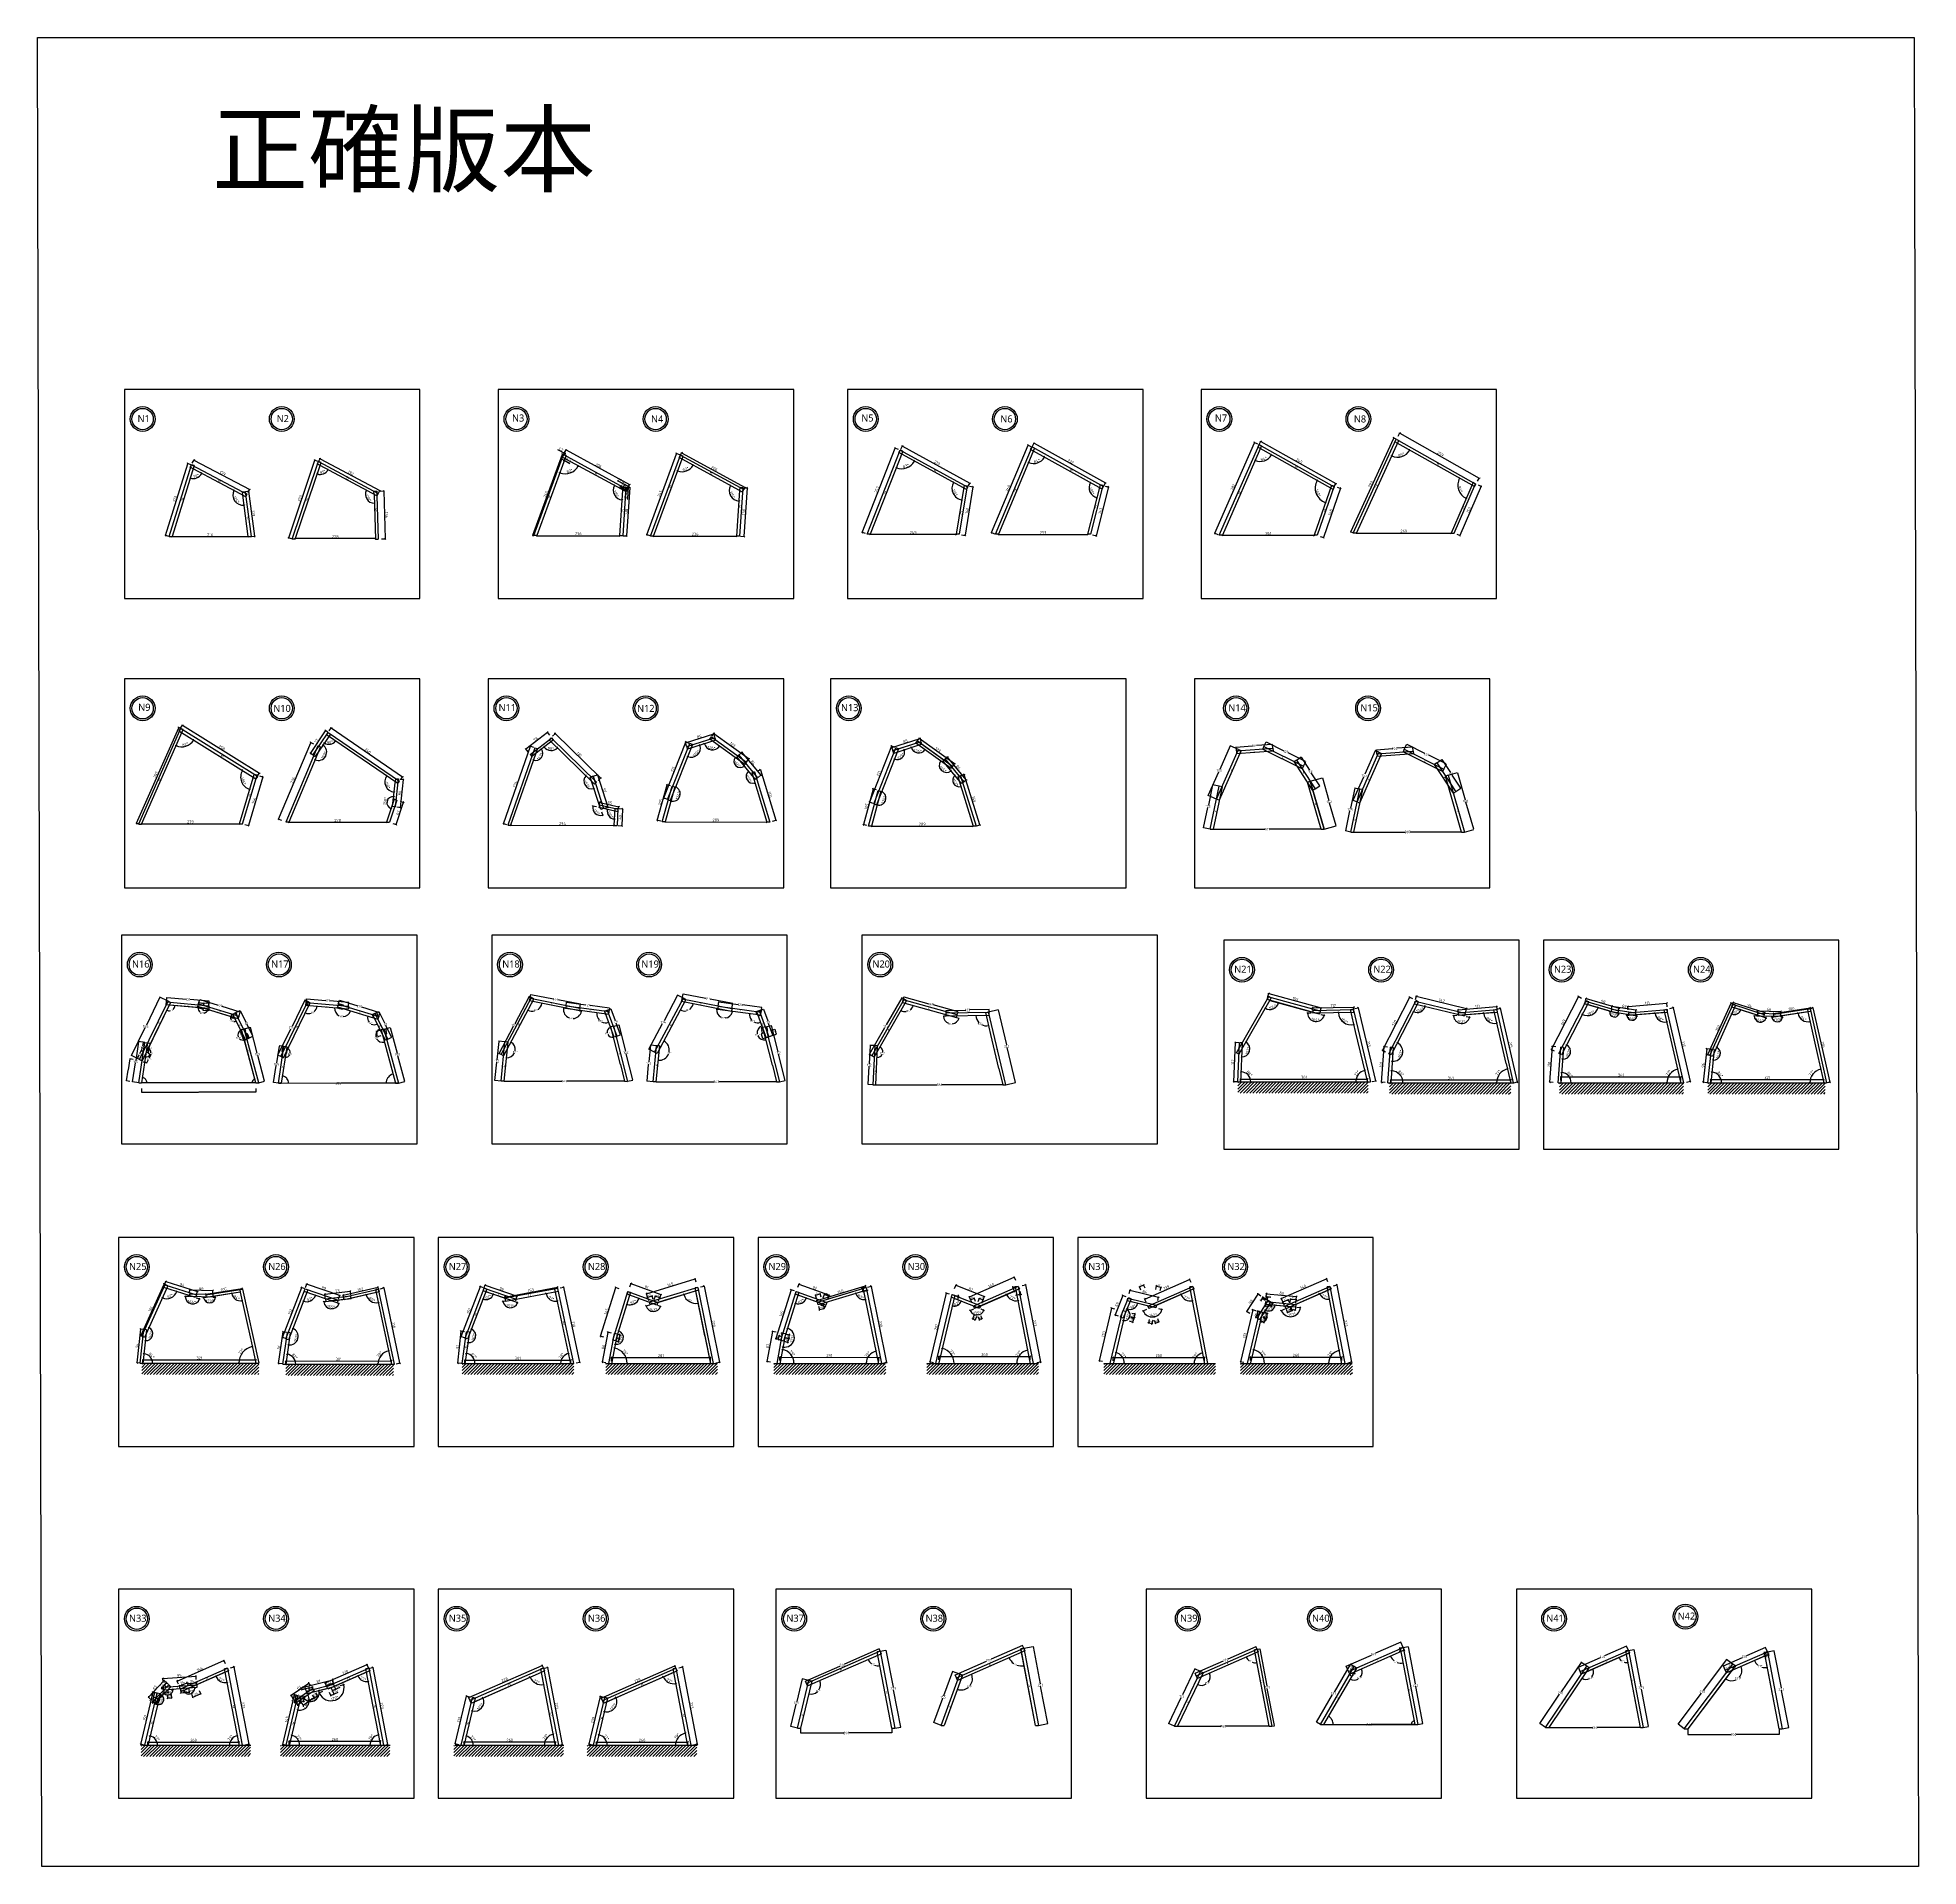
# Model space of a CAD drawing. Header units: centimetres. Extents: x -6116 to 16873, y -2889 to 4505.
# Drawn here: x 11527 to 16873, y -2889 to 2310 of the extents above; entities that cross this region are included whole.
import ezdxf

# ---------------------------------------------------------------- set-up
doc = ezdxf.new("R2010")
doc.units = ezdxf.units.CM
for name, color, linetype in [('5', 5, 'Continuous'), ('D_wood木做櫃', 30, 'Continuous'), ('frame圖框', 34, 'Continuous'), ('hatch填實', 8, 'Continuous'), ('planting植栽', 95, 'Continuous'), ('section剖面線', 1, 'Continuous'), ('圖層1', 253, 'Continuous')]:
    doc.layers.add(name, color=color, linetype=linetype)
doc.styles.get("Standard").update_dxf_attribs({"font": 'ISOCP.SHX', "bigfont": 'CHINESET.SHX'})
doc.dimstyles.new('AM_ISO', dxfattribs={"dimtxt": 3.5, "dimasz": 3.5, "dimexe": 1, "dimexo": 1, "dimgap": 1.5, "dimtad": 1, "dimdec": 0, "dimdsep": 46, "dimtxsty": 'Standard', "dimcen": 0, "dimclrd": 256, "dimclre": 256, "dimclrt": 2, "dimadec": 0, "dimazin": 2, "dimtp": 0.1, "dimtm": 0.1, "dimtfac": 0.71, "dimtdec": 0, "dimtmove": 0, "dimatfit": 3, "dimfxl": 1, "dimlwd": -1, "dimlwe": -1, "dimarcsym": 1})
doc.dimstyles.get("Standard").update_dxf_attribs({"dimtxt": 0.18, "dimasz": 0.18, "dimexe": 0.18, "dimexo": 0.0625, "dimgap": 0.09, "dimtad": 0, "dimtih": 1, "dimtoh": 1, "dimdec": 4, "dimzin": 0, "dimdsep": 46, "dimtxsty": 'Standard', "dimcen": 0.09, "dimadec": 0, "dimazin": 0, "dimtfac": 1, "dimtdec": 4, "dimtofl": 0, "dimtmove": 0, "dimatfit": 3, "dimfxl": 1, "dimtolj": 1, "dimtzin": 0, "dimarcsym": 0})
doc.dimstyles.new('小', dxfattribs={"dimtxt": 5, "dimasz": 3.5, "dimexe": 1, "dimexo": 1, "dimgap": 1.5, "dimtad": 1, "dimdec": 0, "dimdsep": 46, "dimtxsty": 'Standard', "dimblk": 'OBLIQUE', "dimcen": 0, "dimclrd": 256, "dimclre": 256, "dimclrt": 256, "dimadec": 0, "dimazin": 2, "dimtp": 0.1, "dimtm": 0.1, "dimtfac": 0.71, "dimtdec": 0, "dimtmove": 0, "dimatfit": 3, "dimldrblk": 'ARCHTICK', "dimfxl": 10, "dimfxlon": 1, "dimlwd": -1, "dimlwe": -1, "dimarcsym": 1})

# ---------------------------------------------------------------- blocks, each defined once
blk = doc.blocks.new('_Oblique')
at = {"color": 0, "linetype": 'ByBlock', "lineweight": -2}
blk.add_line((-0.5, -0.5), (0.5, 0.5), dxfattribs=at)
blk = doc.blocks.new('*D435')
at = {"layer": 'DEFPOINTS', "color": 0, "transparency": 16777216}
for p in [(14931.8, -547), (14943.3, -547.5), (14938.6, -659)]:
    blk.add_point(p, dxfattribs=at)
at = {"layer": 'hatch填實', "linetype": 'ByBlock', "transparency": 16777216}
for p, q in [((14927, -658.5), (14931.8, -547)), ((14941.8, -547.4), (14930.8, -546.9)), ((14937, -658.9), (14926, -658.5))]:
    blk.add_line(p, q, dxfattribs=at)
at = {"layer": 'hatch填實', "transparency": 16777216, "xscale": 3.5, "yscale": 3.5, "zscale": 3.5}
for p, rotation in [((14931.8, -547), 87.55194987153453), ((14927, -658.5), 267.5519498715345)]:
    blk.add_blockref('_Oblique', p, dxfattribs=dict(at, rotation=rotation))
at = {"layer": 'hatch填實', "transparency": 16777216, "insert": (14923.9, -602.5), "char_height": 8, "attachment_point": 5, "rotation": 87.5519}
blk.add_mtext('112', dxfattribs=at)
blk = doc.blocks.new('_ArchTick')
at = {"color": 0, "linetype": 'ByBlock', "const_width": 0.15}
blk.add_lwpolyline([(-0.5, -0.5), (0.5, 0.5)], dxfattribs=at)
blk = doc.blocks.new('*D436')
at = {"layer": 'DEFPOINTS', "color": 0, "transparency": 16777216}
for p in [(15023.9, -417.1), (15172.9, -458.1), (15175.6, -448.4)]:
    blk.add_point(p, dxfattribs=at)
at = {"layer": 'hatch填實', "linetype": 'ByBlock', "transparency": 16777216}
for p, q in [((15024.2, -416.1), (15026.8, -406.4)), ((15026.5, -407.4), (15175.6, -448.4)), ((15173.2, -457.1), (15175.9, -447.5))]:
    blk.add_line(p, q, dxfattribs=at)
at = {"layer": 'hatch填實', "transparency": 16777216, "xscale": 3.5, "yscale": 3.5, "zscale": 3.5}
for p, rotation in [((15026.5, -407.4), 164.6125244280179), ((15175.6, -448.4), 344.6125244280179)]:
    blk.add_blockref('_Oblique', p, dxfattribs=dict(at, rotation=rotation))
at = {"layer": 'hatch填實', "transparency": 16777216, "insert": (15102.5, -422.6), "char_height": 8, "attachment_point": 5, "rotation": 344.6125}
blk.add_mtext('155', dxfattribs=at)
blk = doc.blocks.new('*D437')
at = {"layer": 'DEFPOINTS', "color": 0, "transparency": 16777216}
for p in [(15151.4, -455.4), (15268.6, -445.9), (15268.7, -453.1)]:
    blk.add_point(p, dxfattribs=at)
at = {"layer": 'hatch填實', "linetype": 'ByBlock', "transparency": 16777216}
for p, q in [((15151.3, -448.1), (15268.6, -445.9)), ((15151.4, -454.4), (15151.3, -447.1)), ((15268.7, -452.1), (15268.5, -444.9))]:
    blk.add_line(p, q, dxfattribs=at)
at = {"layer": 'hatch填實', "transparency": 16777216, "xscale": 3.5, "yscale": 3.5, "zscale": 3.5}
for p, rotation in [((15151.3, -448.1), 181.0822839199258), ((15268.6, -445.9), 1.082283919925816)]:
    blk.add_blockref('_Oblique', p, dxfattribs=dict(at, rotation=rotation))
at = {"layer": 'hatch填實', "transparency": 16777216, "insert": (15209.8, -441.5), "char_height": 8, "attachment_point": 5, "rotation": 1.0823}
blk.add_mtext('117', dxfattribs=at)
blk = doc.blocks.new('*D438')
at = {"layer": 'DEFPOINTS', "color": 0, "transparency": 16777216}
for p in [(15266.6, -451.5), (15315.9, -659), (15330.1, -655.6)]:
    blk.add_point(p, dxfattribs=at)
at = {"layer": 'hatch填實', "linetype": 'ByBlock', "transparency": 16777216}
for p, q in [((15271, -450.4), (15281.7, -447.9)), ((15280.7, -448.1), (15330.1, -655.6)), ((15320.4, -658), (15331.1, -655.4))]:
    blk.add_line(p, q, dxfattribs=at)
at = {"layer": 'hatch填實', "transparency": 16777216, "xscale": 3.5, "yscale": 3.5, "zscale": 3.5}
for p, rotation in [((15280.7, -448.1), 103.3859843617344), ((15330.1, -655.6), 283.3859843617344)]:
    blk.add_blockref('_Oblique', p, dxfattribs=dict(at, rotation=rotation))
at = {"layer": 'hatch填實', "transparency": 16777216, "insert": (15310.8, -550.6), "char_height": 8, "attachment_point": 5, "rotation": 283.386}
blk.add_mtext('213', dxfattribs=at)
blk = doc.blocks.new('*D439')
at = {"layer": 'DEFPOINTS', "color": 0, "transparency": 16777216}
for p in [(15354.7, -559.1), (15372.6, -560.4), (15365.3, -661.3)]:
    blk.add_point(p, dxfattribs=at)
at = {"layer": 'hatch填實', "linetype": 'ByBlock', "transparency": 16777216}
for p, q in [((15347.3, -660), (15354.7, -559.1)), ((15364.6, -559.8), (15353.7, -559)), ((15357.3, -660.7), (15346.3, -659.9))]:
    blk.add_line(p, q, dxfattribs=at)
at = {"layer": 'hatch填實', "transparency": 16777216, "xscale": 3.5, "yscale": 3.5, "zscale": 3.5}
for p, rotation in [((15354.7, -559.1), 85.84471711465251), ((15347.3, -660), 265.8447171146525)]:
    blk.add_blockref('_Oblique', p, dxfattribs=dict(at, rotation=rotation))
at = {"layer": 'hatch填實', "transparency": 16777216, "insert": (15345.5, -609.2), "char_height": 8, "attachment_point": 5, "rotation": 85.8447}
blk.add_mtext('101', dxfattribs=at)
blk = doc.blocks.new('*D440')
at = {"layer": 'DEFPOINTS', "color": 0, "transparency": 16777216}
for p in [(15427.3, -418.2), (15445.4, -427.5), (15367.7, -578.6)]:
    blk.add_point(p, dxfattribs=at)
at = {"layer": 'hatch填實', "linetype": 'ByBlock', "transparency": 16777216}
for p, q in [((15349.7, -569.3), (15427.3, -418.2)), ((15436.2, -422.8), (15426.4, -417.8)), ((15358.5, -573.9), (15348.8, -568.8))]:
    blk.add_line(p, q, dxfattribs=at)
at = {"layer": 'hatch填實', "transparency": 16777216, "xscale": 3.5, "yscale": 3.5, "zscale": 3.5}
for p, rotation in [((15427.3, -418.2), 62.78751049020834), ((15349.7, -569.3), 242.7875104902083)]:
    blk.add_blockref('_Oblique', p, dxfattribs=dict(at, rotation=rotation))
at = {"layer": 'hatch填實', "transparency": 16777216, "insert": (15383.6, -491.2), "char_height": 8, "attachment_point": 5, "rotation": 62.7875}
blk.add_mtext('170', dxfattribs=at)
blk = doc.blocks.new('*D441')
at = {"layer": 'DEFPOINTS', "color": 0, "transparency": 16777216}
for p in [(15442.6, -428.8), (15585.4, -463.6), (15588.7, -449.9)]:
    blk.add_point(p, dxfattribs=at)
at = {"layer": 'hatch填實', "linetype": 'ByBlock', "transparency": 16777216}
for p, q in [((15443.6, -424.8), (15446.2, -414.1)), ((15446, -415.1), (15588.7, -449.9)), ((15586.4, -459.6), (15589, -448.9))]:
    blk.add_line(p, q, dxfattribs=at)
at = {"layer": 'hatch填實', "transparency": 16777216, "xscale": 3.5, "yscale": 3.5, "zscale": 3.5}
for p, rotation in [((15446, -415.1), 166.2946098408372), ((15588.7, -449.9), 346.2946098408372)]:
    blk.add_blockref('_Oblique', p, dxfattribs=dict(at, rotation=rotation))
at = {"layer": 'hatch填實', "transparency": 16777216, "insert": (15518.7, -427.1), "char_height": 8, "attachment_point": 5, "rotation": 346.2946}
blk.add_mtext('147', dxfattribs=at)
blk = doc.blocks.new('*D442')
at = {"layer": 'DEFPOINTS', "color": 0, "transparency": 16777216}
for p in [(15565.4, -462), (15675.3, -444.6), (15676, -453)]:
    blk.add_point(p, dxfattribs=at)
at = {"layer": 'hatch填實', "linetype": 'ByBlock', "transparency": 16777216}
for p, q in [((15565.3, -461), (15564.6, -452.6)), ((15564.7, -453.5), (15675.3, -444.6)), ((15675.9, -452), (15675.2, -443.6))]:
    blk.add_line(p, q, dxfattribs=at)
at = {"layer": 'hatch填實', "transparency": 16777216, "xscale": 3.5, "yscale": 3.5, "zscale": 3.5}
for p, rotation in [((15564.7, -453.5), 184.6510422801488), ((15675.3, -444.6), 4.651042280148741)]:
    blk.add_blockref('_Oblique', p, dxfattribs=dict(at, rotation=rotation))
at = {"layer": 'hatch填實', "transparency": 16777216, "insert": (15619.6, -443.6), "char_height": 8, "attachment_point": 5, "rotation": 4.651}
blk.add_mtext('111', dxfattribs=at)
blk = doc.blocks.new('*D443')
at = {"layer": 'DEFPOINTS', "color": 0, "transparency": 16777216}
for p in [(15674.6, -452), (15722.8, -661.3), (15732.8, -659)]:
    blk.add_point(p, dxfattribs=at)
at = {"layer": 'hatch填實', "linetype": 'ByBlock', "transparency": 16777216}
for p, q in [((15675.6, -451.7), (15685.6, -449.4)), ((15684.6, -449.6), (15732.8, -659)), ((15723.7, -661.1), (15733.8, -658.8))]:
    blk.add_line(p, q, dxfattribs=at)
at = {"layer": 'hatch填實', "transparency": 16777216, "xscale": 3.5, "yscale": 3.5, "zscale": 3.5}
for p, rotation in [((15684.6, -449.6), 102.9616971798642), ((15732.8, -659), 282.9616971798641)]:
    blk.add_blockref('_Oblique', p, dxfattribs=dict(at, rotation=rotation))
at = {"layer": 'hatch填實', "transparency": 16777216, "insert": (15714.1, -553.1), "char_height": 8, "attachment_point": 5, "rotation": 282.9617}
blk.add_mtext('215', dxfattribs=at)
blk = doc.blocks.new('*D444')
at = {"layer": 'DEFPOINTS', "color": 0, "transparency": 16777216}
for p in [(15926.8, -428.8), (16020.5, -456.5), (16022.6, -449.4)]:
    blk.add_point(p, dxfattribs=at)
at = {"layer": 'hatch填實', "linetype": 'ByBlock', "transparency": 16777216}
for p, q in [((15927.1, -427.8), (15929.2, -420.7)), ((15928.9, -421.7), (16022.6, -449.4)), ((16020.8, -455.5), (16022.9, -448.4))]:
    blk.add_line(p, q, dxfattribs=at)
at = {"layer": 'hatch填實', "transparency": 16777216, "xscale": 3.5, "yscale": 3.5, "zscale": 3.5}
for p, rotation in [((15928.9, -421.7), 163.5233841300791), ((16022.6, -449.4), 343.5233841300791)]:
    blk.add_blockref('_Oblique', p, dxfattribs=dict(at, rotation=rotation))
at = {"layer": 'hatch填實', "transparency": 16777216, "insert": (15977.3, -430.2), "char_height": 8, "attachment_point": 5, "rotation": 343.5234}
blk.add_mtext('98', dxfattribs=at)
blk = doc.blocks.new('*D445')
at = {"layer": 'DEFPOINTS', "color": 0, "transparency": 16777216}
for p in [(16001, -452.1), (16069.1, -462.7), (16070.5, -454.2)]:
    blk.add_point(p, dxfattribs=at)
at = {"layer": 'hatch填實', "linetype": 'ByBlock', "transparency": 16777216}
for p, q in [((16001.2, -451.1), (16002.5, -442.6)), ((16002.3, -443.6), (16070.5, -454.2)), ((16069.3, -461.7), (16070.6, -453.2))]:
    blk.add_line(p, q, dxfattribs=at)
at = {"layer": 'hatch填實', "transparency": 16777216, "xscale": 3.5, "yscale": 3.5, "zscale": 3.5}
for p, rotation in [((16002.3, -443.6), 171.1453750501126), ((16070.5, -454.2), 351.1453750501126)]:
    blk.add_blockref('_Oblique', p, dxfattribs=dict(at, rotation=rotation))
at = {"layer": 'hatch填實', "transparency": 16777216, "insert": (16037.3, -443.5), "char_height": 8, "attachment_point": 5, "rotation": 351.1454}
blk.add_mtext('69', dxfattribs=at)
blk = doc.blocks.new('*D446')
at = {"layer": 'DEFPOINTS', "color": 0, "transparency": 16777216}
for p in [(16049.3, -462), (16158.4, -435.3), (16159.8, -453)]:
    blk.add_point(p, dxfattribs=at)
at = {"layer": 'hatch填實', "linetype": 'ByBlock', "transparency": 16777216}
for p, q in [((16048.7, -454.3), (16047.8, -443.3)), ((16047.9, -444.3), (16158.4, -435.3)), ((16159.2, -445.3), (16158.3, -434.3))]:
    blk.add_line(p, q, dxfattribs=at)
at = {"layer": 'hatch填實', "transparency": 16777216, "xscale": 3.5, "yscale": 3.5, "zscale": 3.5}
for p, rotation in [((16047.9, -444.3), 184.6510422801488), ((16158.4, -435.3), 4.651042280148792)]:
    blk.add_blockref('_Oblique', p, dxfattribs=dict(at, rotation=rotation))
at = {"layer": 'hatch填實', "transparency": 16777216, "insert": (16102.7, -434.3), "char_height": 8, "attachment_point": 5, "rotation": 4.651}
blk.add_mtext('111', dxfattribs=at)
blk = doc.blocks.new('*D447')
at = {"layer": 'DEFPOINTS', "color": 0, "transparency": 16777216}
for p in [(16158.4, -452), (16206.6, -661.3), (16224.3, -657.2)]:
    blk.add_point(p, dxfattribs=at)
at = {"layer": 'hatch填實', "linetype": 'ByBlock', "transparency": 16777216}
for p, q in [((16166.4, -450.1), (16177.1, -447.7)), ((16176.1, -447.9), (16224.3, -657.2)), ((16214.6, -659.5), (16225.3, -657))]:
    blk.add_line(p, q, dxfattribs=at)
at = {"layer": 'hatch填實', "transparency": 16777216, "xscale": 3.5, "yscale": 3.5, "zscale": 3.5}
for p, rotation in [((16176.1, -447.9), 102.967556162179), ((16224.3, -657.2), 282.9675561621791)]:
    blk.add_blockref('_Oblique', p, dxfattribs=dict(at, rotation=rotation))
at = {"layer": 'hatch填實', "transparency": 16777216, "insert": (16205.6, -551.3), "char_height": 8, "attachment_point": 5, "rotation": 282.9676}
blk.add_mtext('215', dxfattribs=at)
blk = doc.blocks.new('*D448')
at = {"layer": 'DEFPOINTS', "color": 0, "transparency": 16777216}
for p in [(15832.9, -558.5), (15856.4, -560.2), (15849.1, -661.3)]:
    blk.add_point(p, dxfattribs=at)
at = {"layer": 'hatch填實', "linetype": 'ByBlock', "transparency": 16777216}
for p, q in [((15825.5, -659.6), (15832.9, -558.5)), ((15842.9, -559.2), (15831.9, -558.4)), ((15835.5, -660.3), (15824.5, -659.5))]:
    blk.add_line(p, q, dxfattribs=at)
at = {"layer": 'hatch填實', "transparency": 16777216, "xscale": 3.5, "yscale": 3.5, "zscale": 3.5}
for p, rotation in [((15832.9, -558.5), 85.84471711465216), ((15825.5, -659.6), 265.8447171146522)]:
    blk.add_blockref('_Oblique', p, dxfattribs=dict(at, rotation=rotation))
at = {"layer": 'hatch填實', "transparency": 16777216, "insert": (15823.7, -608.7), "char_height": 8, "attachment_point": 5, "rotation": 85.8447}
blk.add_mtext('101', dxfattribs=at)
blk = doc.blocks.new('*D449')
at = {"layer": 'DEFPOINTS', "color": 0, "transparency": 16777216}
for p in [(15907.2, -416.7), (15929, -427.9), (15851.6, -578.3)]:
    blk.add_point(p, dxfattribs=at)
at = {"layer": 'hatch填實', "linetype": 'ByBlock', "transparency": 16777216}
for p, q in [((15829.9, -567.1), (15907.2, -416.7)), ((15916.1, -421.2), (15906.3, -416.2)), ((15838.8, -571.6), (15829, -566.6))]:
    blk.add_line(p, q, dxfattribs=at)
at = {"layer": 'hatch填實', "transparency": 16777216, "xscale": 3.5, "yscale": 3.5, "zscale": 3.5}
for p, rotation in [((15907.2, -416.7), 62.78751049020553), ((15829.9, -567.1), 242.7875104902055)]:
    blk.add_blockref('_Oblique', p, dxfattribs=dict(at, rotation=rotation))
at = {"layer": 'hatch填實', "transparency": 16777216, "insert": (15863.6, -489.3), "char_height": 8, "attachment_point": 5, "rotation": 62.7875}
blk.add_mtext('169', dxfattribs=at)
blk = doc.blocks.new('*D450')
at = {"layer": 'DEFPOINTS', "color": 0, "transparency": 16777216}
for p in [(16345.1, -438.2), (16435.1, -466.8), (16436.8, -461.4)]:
    blk.add_point(p, dxfattribs=at)
at = {"layer": 'hatch填實', "linetype": 'ByBlock', "transparency": 16777216}
for p, q in [((16345.4, -437.2), (16347.1, -431.8)), ((16346.8, -432.8), (16436.8, -461.4)), ((16435.4, -465.8), (16437.1, -460.4))]:
    blk.add_line(p, q, dxfattribs=at)
at = {"layer": 'hatch填實', "transparency": 16777216, "xscale": 3.5, "yscale": 3.5, "zscale": 3.5}
for p, rotation in [((16346.8, -432.8), 162.3615765909131), ((16436.8, -461.4), 342.3615765909132)]:
    blk.add_blockref('_Oblique', p, dxfattribs=dict(at, rotation=rotation))
at = {"layer": 'hatch填實', "transparency": 16777216, "insert": (16393.5, -441.8), "char_height": 8, "attachment_point": 5, "rotation": 342.3616}
blk.add_mtext('94', dxfattribs=at)
blk = doc.blocks.new('*D451')
at = {"layer": 'DEFPOINTS', "color": 0, "transparency": 16777216}
for p in [(16415.5, -463.5), (16482, -465.6), (16482.2, -458.6)]:
    blk.add_point(p, dxfattribs=at)
at = {"layer": 'hatch填實', "linetype": 'ByBlock', "transparency": 16777216}
for p, q in [((16415.6, -462.5), (16415.8, -455.5)), ((16415.8, -456.5), (16482.2, -458.6)), ((16482, -464.6), (16482.2, -457.6))]:
    blk.add_line(p, q, dxfattribs=at)
at = {"layer": 'hatch填實', "transparency": 16777216, "xscale": 3.5, "yscale": 3.5, "zscale": 3.5}
for p, rotation in [((16415.8, -456.5), 178.2147603226875), ((16482.2, -458.6), 358.2147603226875)]:
    blk.add_blockref('_Oblique', p, dxfattribs=dict(at, rotation=rotation))
at = {"layer": 'hatch填實', "transparency": 16777216, "insert": (16449.1, -452.1), "char_height": 8, "attachment_point": 5, "rotation": 358.2148}
blk.add_mtext('66', dxfattribs=at)
blk = doc.blocks.new('*D452')
at = {"layer": 'DEFPOINTS', "color": 0, "transparency": 16777216}
for p in [(16461.6, -466.5), (16565.9, -448.2), (16566.2, -450.5)]:
    blk.add_point(p, dxfattribs=at)
at = {"layer": 'hatch填實', "linetype": 'ByBlock', "transparency": 16777216}
for p, q in [((16461.5, -465.5), (16461.1, -463.2)), ((16461.3, -464.1), (16565.9, -448.2)), ((16566.1, -449.6), (16565.7, -447.2))]:
    blk.add_line(p, q, dxfattribs=at)
at = {"layer": 'hatch填實', "transparency": 16777216, "xscale": 3.5, "yscale": 3.5, "zscale": 3.5}
for p, rotation in [((16461.3, -464.1), 188.6604162089346), ((16565.9, -448.2), 8.660416208934594)]:
    blk.add_blockref('_Oblique', p, dxfattribs=dict(at, rotation=rotation))
at = {"layer": 'hatch填實', "transparency": 16777216, "insert": (16512.7, -450.7), "char_height": 8, "attachment_point": 5, "rotation": 8.6604}
blk.add_mtext('106', dxfattribs=at)
blk = doc.blocks.new('*D453')
at = {"layer": 'DEFPOINTS', "color": 0, "transparency": 16777216}
for p in [(16565.6, -450.1), (16613.8, -660.9), (16621.2, -659.2)]:
    blk.add_point(p, dxfattribs=at)
at = {"layer": 'hatch填實', "linetype": 'ByBlock', "transparency": 16777216}
for p, q in [((16566.5, -449.9), (16573.9, -448.2)), ((16572.9, -448.4), (16621.2, -659.2)), ((16614.8, -660.7), (16622.1, -659))]:
    blk.add_line(p, q, dxfattribs=at)
at = {"layer": 'hatch填實', "transparency": 16777216, "xscale": 3.5, "yscale": 3.5, "zscale": 3.5}
for p, rotation in [((16572.9, -448.4), 102.8912156558701), ((16621.2, -659.2), 282.8912156558701)]:
    blk.add_blockref('_Oblique', p, dxfattribs=dict(at, rotation=rotation))
at = {"layer": 'hatch填實', "transparency": 16777216, "insert": (16602.4, -552.6), "char_height": 8, "attachment_point": 5, "rotation": 282.8912}
blk.add_mtext('216', dxfattribs=at)
blk = doc.blocks.new('*D479')
at = {"layer": 'DEFPOINTS', "color": 0, "transparency": 16777216}
for p in [(15021.8, -424.8), (15033.8, -419.8), (15032, -452.7), (15170.8, -465.8), (14941.9, -580.3)]:
    blk.add_point(p, dxfattribs=at)
at = {"layer": 'hatch填實', "linetype": 'ByBlock', "transparency": 16777216}
blk.add_arc((15029.7, -427), 25.8, 240.2058, 344.6125, dxfattribs=at)
at = {"layer": 'hatch填實', "transparency": 16777216, "xscale": 3.5, "yscale": 3.5, "zscale": 3.5}
for p, rotation in [((15016.9, -449.4), 150.2057984877649), ((15054.6, -433.8), 74.6125244280182)]:
    blk.add_blockref('_Oblique', p, dxfattribs=dict(at, rotation=rotation))
at = {"layer": 'hatch填實', "transparency": 16777216, "insert": (15037.5, -445.7), "char_height": 8, "attachment_point": 5, "rotation": 22.4092}
blk.add_mtext('104°', dxfattribs=at)
blk = doc.blocks.new('*D480')
at = {"layer": 'DEFPOINTS', "color": 0, "transparency": 16777216}
for p in [(15021.8, -424.8), (15151.6, -463.4), (15170.8, -465.8), (15268.9, -461.1), (15147.7, -483)]:
    blk.add_point(p, dxfattribs=at)
at = {"layer": 'hatch填實', "linetype": 'ByBlock', "transparency": 16777216}
for p, q in [((15147.3, -463.4), (15136.3, -463.6)), ((15174.7, -466.9), (15185.4, -469.8))]:
    blk.add_line(p, q, dxfattribs=at)
blk.add_arc((15161.3, -463.2), 24, 181.0823, 344.6125, dxfattribs=at)
at = {"layer": 'hatch填實', "transparency": 16777216, "xscale": 3.5, "yscale": 3.5, "zscale": 3.5}
for p, rotation in [((15137.3, -463.6), 91.08228391992608), ((15184.4, -469.5), 74.61252442801843)]:
    blk.add_blockref('_Oblique', p, dxfattribs=dict(at, rotation=rotation))
at = {"layer": 'hatch填實', "transparency": 16777216, "insert": (15159, -481.5), "char_height": 8, "attachment_point": 5, "rotation": 352.8474}
blk.add_mtext('164°', dxfattribs=at)
blk = doc.blocks.new('*D481')
at = {"layer": 'DEFPOINTS', "color": 0, "transparency": 16777216}
for p in [(15151.6, -463.4), (15258.8, -453.3), (15268.9, -461.1), (15231.7, -481.7), (15273.6, -515.8)]:
    blk.add_point(p, dxfattribs=at)
at = {"layer": 'hatch填實', "linetype": 'ByBlock', "transparency": 16777216}
blk.add_arc((15260.7, -461.3), 35.5, 181.0823, 283.3875, dxfattribs=at)
at = {"layer": 'hatch填實', "transparency": 16777216, "xscale": 3.5, "yscale": 3.5, "zscale": 3.5}
for p, rotation in [((15225.2, -462), 91.08228391992674), ((15268.9, -495.8), 13.38745867268328)]:
    blk.add_blockref('_Oblique', p, dxfattribs=dict(at, rotation=rotation))
at = {"layer": 'hatch填實', "transparency": 16777216, "insert": (15242.3, -485), "char_height": 8, "attachment_point": 5, "rotation": 322.2349}
blk.add_mtext('102°', dxfattribs=at)
blk = doc.blocks.new('*D482')
at = {"layer": 'DEFPOINTS', "color": 0, "transparency": 16777216}
for p in [(15273.6, -515.8), (15286.4, -632.6), (14938.6, -659), (15308.2, -660.9), (15315.9, -659)]:
    blk.add_point(p, dxfattribs=at)
at = {"layer": 'hatch填實', "linetype": 'ByBlock', "transparency": 16777216}
blk.add_arc((15307.7, -659), 33.9, 103.387, 180, dxfattribs=at)
at = {"layer": 'hatch填實', "transparency": 16777216, "xscale": 3.5, "yscale": 3.5, "zscale": 3.5}
for p, rotation in [((15299.9, -626), 13.38695332905746), ((15273.8, -659), 269.9999999999992)]:
    blk.add_blockref('_Oblique', p, dxfattribs=dict(at, rotation=rotation))
at = {"layer": 'hatch填實', "transparency": 16777216, "insert": (15276.8, -634.6), "char_height": 8, "attachment_point": 5, "rotation": 51.6935}
blk.add_mtext('77°', dxfattribs=at)
blk = doc.blocks.new('*D483')
at = {"layer": 'DEFPOINTS', "color": 0, "transparency": 16777216}
for p in [(15033.8, -419.8), (14941.9, -580.3), (14951.3, -547.8), (14967.4, -580.1), (14946.6, -659.3)]:
    blk.add_point(p, dxfattribs=at)
at = {"layer": 'hatch填實', "linetype": 'ByBlock', "transparency": 16777216}
blk.add_arc((14950.6, -565.2), 22.4, 267.5518, 60.2058, dxfattribs=at)
at = {"layer": 'hatch填實', "transparency": 16777216, "xscale": 3.5, "yscale": 3.5, "zscale": 3.5}
for p, rotation in [((14949.6, -587.6), 177.5518213510071), ((14961.7, -545.7), 150.205798487765)]:
    blk.add_blockref('_Oblique', p, dxfattribs=dict(at, rotation=rotation))
at = {"layer": 'hatch填實', "transparency": 16777216, "insert": (14966.9, -569.9), "char_height": 8, "attachment_point": 5, "rotation": 73.8788}
blk.add_mtext('153°', dxfattribs=at)
blk = doc.blocks.new('*D484')
at = {"layer": 'DEFPOINTS', "color": 0, "transparency": 16777216}
for p in [(14951.3, -547.8), (14938.6, -659), (14946.6, -659.3), (14972, -644.8), (15315.9, -659)]:
    blk.add_point(p, dxfattribs=at)
at = {"layer": 'hatch填實', "linetype": 'ByBlock', "transparency": 16777216}
blk.add_arc((14946.6, -659), 29.1, 360, 87.5518, dxfattribs=at)
at = {"layer": 'hatch填實', "transparency": 16777216, "xscale": 3.5, "yscale": 3.5, "zscale": 3.5}
for p, rotation in [((14947.8, -629.9), 177.5518213510081), ((14975.7, -659), 269.9999999999993)]:
    blk.add_blockref('_Oblique', p, dxfattribs=dict(at, rotation=rotation))
at = {"layer": 'hatch填實', "transparency": 16777216, "insert": (14971.6, -635), "char_height": 8, "attachment_point": 5, "rotation": 313.7759}
blk.add_mtext('88°', dxfattribs=at)
blk = doc.blocks.new('*D485')
at = {"layer": 'DEFPOINTS', "color": 0, "transparency": 16777216}
for p in [(15440.8, -436.5), (15451.7, -461.3), (15452.5, -431.2), (15583.5, -471.3), (15374.8, -582.2)]:
    blk.add_point(p, dxfattribs=at)
at = {"layer": 'hatch填實', "linetype": 'ByBlock', "transparency": 16777216}
blk.add_arc((15448.7, -438.4), 23.1, 242.7867, 346.2946, dxfattribs=at)
at = {"layer": 'hatch填實', "transparency": 16777216, "xscale": 3.5, "yscale": 3.5, "zscale": 3.5}
for p, rotation in [((15438.2, -459), 152.7866519816951), ((15471.2, -443.9), 76.29460984083133)]:
    blk.add_blockref('_Oblique', p, dxfattribs=dict(at, rotation=rotation))
at = {"layer": 'hatch填實', "transparency": 16777216, "insert": (15456.1, -454.4), "char_height": 8, "attachment_point": 5, "rotation": 24.5406}
blk.add_mtext('104°', dxfattribs=at)
blk = doc.blocks.new('*D486')
at = {"layer": 'DEFPOINTS', "color": 0, "transparency": 16777216}
for p in [(15440.8, -436.5), (15566.1, -470), (15583.5, -471.3), (15676.7, -461), (15562.9, -489.2)]:
    blk.add_point(p, dxfattribs=at)
at = {"layer": 'hatch填實', "linetype": 'ByBlock', "transparency": 16777216}
for p, q in [((15561.8, -470.3), (15550.8, -471.2)), ((15588.2, -472.4), (15598.9, -475))]:
    blk.add_line(p, q, dxfattribs=at)
blk.add_arc((15575.2, -469.2), 23.4, 184.651, 346.2946, dxfattribs=at)
at = {"layer": 'hatch填實', "transparency": 16777216, "xscale": 3.5, "yscale": 3.5, "zscale": 3.5}
for p, rotation in [((15551.8, -471.1), 94.65104228015086), ((15597.9, -474.8), 76.29460984083086)]:
    blk.add_blockref('_Oblique', p, dxfattribs=dict(at, rotation=rotation))
at = {"layer": 'hatch填實', "transparency": 16777216, "insert": (15573.7, -487.1), "char_height": 8, "attachment_point": 5, "rotation": 355.4728}
blk.add_mtext('162°', dxfattribs=at)
blk = doc.blocks.new('*D487')
at = {"layer": 'DEFPOINTS', "color": 0, "transparency": 16777216}
for p in [(15566.1, -470), (15644.1, -480.4), (15666.8, -453.8), (15676.7, -461), (15701.9, -606.5)]:
    blk.add_point(p, dxfattribs=at)
at = {"layer": 'hatch填實', "linetype": 'ByBlock', "transparency": 16777216}
blk.add_arc((15668.6, -461.6), 30.8, 184.651, 282.968, dxfattribs=at)
at = {"layer": 'hatch填實', "transparency": 16777216, "xscale": 3.5, "yscale": 3.5, "zscale": 3.5}
for p, rotation in [((15637.9, -464.1), 94.65104228015078), ((15675.5, -491.7), 12.96798267454643)]:
    blk.add_blockref('_Oblique', p, dxfattribs=dict(at, rotation=rotation))
at = {"layer": 'hatch填實', "transparency": 16777216, "insert": (15653.6, -482.1), "char_height": 8, "attachment_point": 5, "rotation": 323.8095}
blk.add_mtext('98°', dxfattribs=at)
blk = doc.blocks.new('*D488')
at = {"layer": 'DEFPOINTS', "color": 0, "transparency": 16777216}
for p in [(15689.4, -629.8), (15701.9, -606.5), (15365.3, -661.3), (15715, -663.1), (15722.8, -661.3)]:
    blk.add_point(p, dxfattribs=at)
at = {"layer": 'hatch填實', "linetype": 'ByBlock', "transparency": 16777216}
blk.add_arc((15714.6, -661.3), 40.4, 102.9687, 180, dxfattribs=at)
at = {"layer": 'hatch填實', "transparency": 16777216, "xscale": 3.5, "yscale": 3.5, "zscale": 3.5}
for p, rotation in [((15705.5, -622), 12.96868248078946), ((15674.2, -661.3), 269.9999999999997)]:
    blk.add_blockref('_Oblique', p, dxfattribs=dict(at, rotation=rotation))
at = {"layer": 'hatch填實', "transparency": 16777216, "insert": (15678.7, -632.7), "char_height": 8, "attachment_point": 5, "rotation": 51.4843}
blk.add_mtext('77°', dxfattribs=at)
blk = doc.blocks.new('*D489')
at = {"layer": 'DEFPOINTS', "color": 0, "transparency": 16777216}
for p in [(15452.5, -431.2), (15374.8, -582.2), (15380.6, -561), (15400.4, -591.1), (15373.3, -661.9)]:
    blk.add_point(p, dxfattribs=at)
at = {"layer": 'hatch填實', "linetype": 'ByBlock', "transparency": 16777216}
blk.add_arc((15379.8, -572.6), 27.7, 265.8447, 62.7867, dxfattribs=at)
at = {"layer": 'hatch填實', "transparency": 16777216, "xscale": 3.5, "yscale": 3.5, "zscale": 3.5}
for p, rotation in [((15392.4, -547.9), 152.7866519816945), ((15377.7, -600.2), 175.8447171146564)]:
    blk.add_blockref('_Oblique', p, dxfattribs=dict(at, rotation=rotation))
at = {"layer": 'hatch填實', "transparency": 16777216, "insert": (15401.1, -578.6), "char_height": 8, "attachment_point": 5, "rotation": 74.3157}
blk.add_mtext('157°', dxfattribs=at)
blk = doc.blocks.new('*D490')
at = {"layer": 'DEFPOINTS', "color": 0, "transparency": 16777216}
for p in [(15380.6, -561), (15365.3, -661.3), (15373.3, -661.9), (15403.6, -644.8), (15722.8, -661.3)]:
    blk.add_point(p, dxfattribs=at)
at = {"layer": 'hatch填實', "linetype": 'ByBlock', "transparency": 16777216}
blk.add_arc((15373.3, -661.3), 34.6, 360, 85.8447, dxfattribs=at)
at = {"layer": 'hatch填實', "transparency": 16777216, "xscale": 3.5, "yscale": 3.5, "zscale": 3.5}
for p, rotation in [((15375.8, -626.9), 175.8447171146562), ((15407.9, -661.3), 269.9999999999995)]:
    blk.add_blockref('_Oblique', p, dxfattribs=dict(at, rotation=rotation))
at = {"layer": 'hatch填實', "transparency": 16777216, "insert": (15402.6, -634), "char_height": 8, "attachment_point": 5, "rotation": 312.9224}
blk.add_mtext('86°', dxfattribs=at)
blk = doc.blocks.new('*D491')
at = {"layer": 'DEFPOINTS', "color": 0, "transparency": 16777216}
for p in [(11885.9, -1243.1), (11896.9, -1238.2), (11897.7, -1275.1), (11975.9, -1271.7), (11830.5, -1385.2)]:
    blk.add_point(p, dxfattribs=at)
at = {"layer": 'hatch填實', "linetype": 'ByBlock', "transparency": 16777216}
blk.add_arc((11893.6, -1245.5), 29.9, 245.6819, 342.3616, dxfattribs=at)
at = {"layer": 'hatch填實', "transparency": 16777216, "xscale": 3.5, "yscale": 3.5, "zscale": 3.5}
for p, rotation in [((11881.3, -1272.8), 155.6818770126781), ((11922, -1254.6), 72.36157659091192)]:
    blk.add_blockref('_Oblique', p, dxfattribs=dict(at, rotation=rotation))
at = {"layer": 'hatch填實', "transparency": 16777216, "insert": (11903.5, -1267.8), "char_height": 8, "attachment_point": 5, "rotation": 24.0217}
blk.add_mtext('97°', dxfattribs=at)
blk = doc.blocks.new('*D492')
at = {"layer": 'DEFPOINTS', "color": 0, "transparency": 16777216}
for p in [(11885.9, -1243.1), (11958.6, -1268.8), (11975.9, -1271.7), (12024.5, -1270.5), (11954.9, -1285.8)]:
    blk.add_point(p, dxfattribs=at)
at = {"layer": 'hatch填實', "linetype": 'ByBlock', "transparency": 16777216}
for p, q in [((11956.5, -1268.7), (11945.5, -1268.4)), ((11977.9, -1272.3), (11988.3, -1275.7))]:
    blk.add_line(p, q, dxfattribs=at)
blk.add_arc((11967.4, -1269), 20.9, 178.4974, 342.3616, dxfattribs=at)
at = {"layer": 'hatch填實', "transparency": 16777216, "xscale": 3.5, "yscale": 3.5, "zscale": 3.5}
for p, rotation in [((11946.5, -1268.5), 88.49742257616757), ((11987.4, -1275.4), 72.36157659091272)]:
    blk.add_blockref('_Oblique', p, dxfattribs=dict(at, rotation=rotation))
at = {"layer": 'hatch填實', "transparency": 16777216, "insert": (11964.9, -1284.2), "char_height": 8, "attachment_point": 5, "rotation": 350.4295}
blk.add_mtext('164°', dxfattribs=at)
blk = doc.blocks.new('*D493')
at = {"layer": 'DEFPOINTS', "color": 0, "transparency": 16777216}
for p in [(11958.6, -1268.8), (12006.1, -1271.7), (12024.5, -1270.5), (12102.7, -1257), (12008.2, -1285.6)]:
    blk.add_point(p, dxfattribs=at)
at = {"layer": 'hatch填實', "linetype": 'ByBlock', "transparency": 16777216}
for p, q in [((12005.1, -1271.8), (11997.6, -1273)), ((12025.5, -1270.5), (12033.1, -1270.7))]:
    blk.add_line(p, q, dxfattribs=at)
blk.add_arc((12015.2, -1270.3), 16.8, 188.6604, 358.4974, dxfattribs=at)
at = {"layer": 'hatch填實', "transparency": 16777216, "xscale": 3.5, "yscale": 3.5, "zscale": 3.5}
for p, rotation in [((11998.6, -1272.8), 98.66041620893303), ((12032.1, -1270.7), 88.49742257616796)]:
    blk.add_blockref('_Oblique', p, dxfattribs=dict(at, rotation=rotation))
at = {"layer": 'hatch填實', "transparency": 16777216, "insert": (12015.9, -1281.6), "char_height": 8, "attachment_point": 5, "rotation": 3.5789}
blk.add_mtext('170°', dxfattribs=at)
blk = doc.blocks.new('*D494')
at = {"layer": 'DEFPOINTS', "color": 0, "transparency": 16777216}
for p in [(12006.1, -1271.7), (12084.2, -1272.4), (12102.7, -1257), (12102.7, -1257), (12132.8, -1392.4)]:
    blk.add_point(p, dxfattribs=at)
at = {"layer": 'hatch填實', "linetype": 'ByBlock', "transparency": 16777216}
blk.add_arc((12102.7, -1257), 24.1, 188.6604, 282.5133, dxfattribs=at)
at = {"layer": 'hatch填實', "transparency": 16777216, "xscale": 3.5, "yscale": 3.5, "zscale": 3.5}
for p, rotation in [((12078.9, -1260.6), 98.66041620893294), ((12108, -1280.5), 12.51333051100852)]:
    blk.add_blockref('_Oblique', p, dxfattribs=dict(at, rotation=rotation))
at = {"layer": 'hatch填實', "transparency": 16777216, "insert": (12092.2, -1272.3), "char_height": 8, "attachment_point": 5, "rotation": 325.5869}
blk.add_mtext('94°', dxfattribs=at)
blk = doc.blocks.new('*D495')
at = {"layer": 'DEFPOINTS', "color": 0, "transparency": 16777216}
for p in [(11896.9, -1238.2), (11830.5, -1385.2), (11836.3, -1363.7), (11849.4, -1387.9), (11826.1, -1459.5)]:
    blk.add_point(p, dxfattribs=at)
at = {"layer": 'hatch填實', "linetype": 'ByBlock', "transparency": 16777216}
blk.add_arc((11835.1, -1374.9), 19.3, 263.9393, 65.6819, dxfattribs=at)
at = {"layer": 'hatch填實', "transparency": 16777216, "xscale": 3.5, "yscale": 3.5, "zscale": 3.5}
for p, rotation in [((11843.1, -1357.4), 155.6818770126775), ((11833.1, -1394.1), 173.9392647384052)]:
    blk.add_blockref('_Oblique', p, dxfattribs=dict(at, rotation=rotation))
at = {"layer": 'hatch填實', "transparency": 16777216, "insert": (11848.4, -1378.6), "char_height": 8, "attachment_point": 5, "rotation": 74.8106}
blk.add_mtext('162°', dxfattribs=at)
blk = doc.blocks.new('*D496')
at = {"layer": 'DEFPOINTS', "color": 0, "transparency": 16777216}
for p in [(11836.3, -1363.7), (11818.2, -1458.6), (11826.1, -1459.5), (11850.4, -1445.8), (12155.7, -1458.6)]:
    blk.add_point(p, dxfattribs=at)
at = {"layer": 'hatch填實', "linetype": 'ByBlock', "transparency": 16777216}
blk.add_arc((11826.2, -1458.6), 27.3, 360, 83.9393, dxfattribs=at)
at = {"layer": 'hatch填實', "transparency": 16777216, "xscale": 3.5, "yscale": 3.5, "zscale": 3.5}
for p, rotation in [((11829.1, -1431.4), 173.9392647384055), ((11853.6, -1458.6), 269.9999999999996)]:
    blk.add_blockref('_Oblique', p, dxfattribs=dict(at, rotation=rotation))
at = {"layer": 'hatch填實', "transparency": 16777216, "insert": (11850.7, -1436.6), "char_height": 8, "attachment_point": 5, "rotation": 311.9696}
blk.add_mtext('84°', dxfattribs=at)
blk = doc.blocks.new('*D497')
at = {"layer": 'DEFPOINTS', "color": 0, "transparency": 16777216}
for p in [(12117.2, -1420.4), (12133.6, -1396.1), (11818.2, -1458.6), (12147.5, -1458.6), (12155.7, -1458.6)]:
    blk.add_point(p, dxfattribs=at)
at = {"layer": 'hatch填實', "linetype": 'ByBlock', "transparency": 16777216}
blk.add_arc((12147.5, -1458.6), 48.8, 102.5138, 180, dxfattribs=at)
at = {"layer": 'hatch填實', "transparency": 16777216, "xscale": 3.5, "yscale": 3.5, "zscale": 3.5}
for p, rotation in [((12136.9, -1411), 12.5138450134511), ((12098.7, -1458.6), 269.9999999999998)]:
    blk.add_blockref('_Oblique', p, dxfattribs=dict(at, rotation=rotation))
at = {"layer": 'hatch填實', "transparency": 16777216, "insert": (12105.2, -1424.7), "char_height": 8, "attachment_point": 5, "rotation": 51.2569}
blk.add_mtext('77°', dxfattribs=at)
blk = doc.blocks.new('*D498')
at = {"layer": 'DEFPOINTS', "color": 0, "transparency": 16777216}
for p in [(12244.9, -1372.4), (12232, -1462.1), (12232.1, -1460.9), (12257.2, -1448), (12541.3, -1460.9)]:
    blk.add_point(p, dxfattribs=at)
at = {"layer": 'hatch填實', "linetype": 'ByBlock', "transparency": 16777216}
blk.add_arc((12232.1, -1460.9), 28.3, 360, 81.8047, dxfattribs=at)
at = {"layer": 'hatch填實', "transparency": 16777216, "xscale": 3.5, "yscale": 3.5, "zscale": 3.5}
for p, rotation in [((12236.2, -1433), 171.804676059605), ((12260.4, -1460.9), 269.9999999999997)]:
    blk.add_blockref('_Oblique', p, dxfattribs=dict(at, rotation=rotation))
at = {"layer": 'hatch填實', "transparency": 16777216, "insert": (12257.6, -1438.8), "char_height": 8, "attachment_point": 5, "rotation": 310.9023}
blk.add_mtext('82°', dxfattribs=at)
blk = doc.blocks.new('*D499')
at = {"layer": 'DEFPOINTS', "color": 0, "transparency": 16777216}
for p in [(12294.5, -1249.9), (12244.9, -1372.4), (12239.8, -1391.7), (12261.4, -1398.8), (12232, -1462.1)]:
    blk.add_point(p, dxfattribs=at)
at = {"layer": 'hatch填實', "linetype": 'ByBlock', "transparency": 16777216}
blk.add_arc((12243.4, -1382.3), 24.3, 261.8047, 68.9348, dxfattribs=at)
at = {"layer": 'hatch填實', "transparency": 16777216, "xscale": 3.5, "yscale": 3.5, "zscale": 3.5}
for p, rotation in [((12252.2, -1359.6), 158.9348303193366), ((12240, -1406.4), 171.8046760596031)]:
    blk.add_blockref('_Oblique', p, dxfattribs=dict(at, rotation=rotation))
at = {"layer": 'hatch填實', "transparency": 16777216, "insert": (12261.7, -1387.1), "char_height": 8, "attachment_point": 5, "rotation": 75.3698}
blk.add_mtext('167°', dxfattribs=at)
blk = doc.blocks.new('*D500')
at = {"layer": 'DEFPOINTS', "color": 0, "transparency": 16777216}
for p in [(12284, -1254.7), (12294.5, -1249.9), (12296, -1283.3), (12378.4, -1287), (12239.8, -1391.7)]:
    blk.add_point(p, dxfattribs=at)
at = {"layer": 'hatch填實', "linetype": 'ByBlock', "transparency": 16777216}
blk.add_arc((12291.6, -1257.3), 26.4, 248.9348, 341.1206, dxfattribs=at)
at = {"layer": 'hatch填實', "transparency": 16777216, "xscale": 3.5, "yscale": 3.5, "zscale": 3.5}
for p, rotation in [((12282.1, -1282), 158.9348303193356), ((12316.6, -1265.9), 71.12063625586805)]:
    blk.add_blockref('_Oblique', p, dxfattribs=dict(at, rotation=rotation))
at = {"layer": 'hatch填實', "transparency": 16777216, "insert": (12300.4, -1276.3), "char_height": 8, "attachment_point": 5, "rotation": 25.0277}
blk.add_mtext('92°', dxfattribs=at)
blk = doc.blocks.new('*D501')
at = {"layer": 'DEFPOINTS', "color": 0, "transparency": 16777216}
for p in [(12284, -1254.7), (12418.2, -1275.2), (12345.8, -1283.5), (12350.8, -1300.4), (12378.4, -1287)]:
    blk.add_point(p, dxfattribs=at)
at = {"layer": 'hatch填實', "linetype": 'ByBlock', "transparency": 16777216}
for p, q in [((12344.8, -1283.6), (12339.5, -1284.2)), ((12379.4, -1287.4), (12384.4, -1289.1))]:
    blk.add_line(p, q, dxfattribs=at)
blk.add_arc((12362.5, -1281.6), 22.2, 186.5486, 341.1206, dxfattribs=at)
at = {"layer": 'hatch填實', "transparency": 16777216, "xscale": 3.5, "yscale": 3.5, "zscale": 3.5}
for p, rotation in [((12340.5, -1284.1), 96.54862632345333), ((12383.5, -1288.8), 71.12063625586748)]:
    blk.add_blockref('_Oblique', p, dxfattribs=dict(at, rotation=rotation))
at = {"layer": 'hatch填實', "transparency": 16777216, "insert": (12360.7, -1298.2), "char_height": 8, "attachment_point": 5, "rotation": 353.8346}
blk.add_mtext('155°', dxfattribs=at)
blk = doc.blocks.new('*D502')
at = {"layer": 'DEFPOINTS', "color": 0, "transparency": 16777216}
for p in [(12398.5, -1278.6), (12468.2, -1277.3), (12488.1, -1249.3), (12497.8, -1255.4), (12533.5, -1462.6)]:
    blk.add_point(p, dxfattribs=at)
at = {"layer": 'hatch填實', "linetype": 'ByBlock', "transparency": 16777216}
blk.add_arc((12489.8, -1257.3), 29.4, 193.1502, 282.018, dxfattribs=at)
at = {"layer": 'hatch填實', "transparency": 16777216, "xscale": 3.5, "yscale": 3.5, "zscale": 3.5}
for p, rotation in [((12461.1, -1264), 103.1502013141896), ((12495.9, -1286.1), 12.01795507580875)]:
    blk.add_blockref('_Oblique', p, dxfattribs=dict(at, rotation=rotation))
at = {"layer": 'hatch填實', "transparency": 16777216, "insert": (12477, -1277.5), "char_height": 8, "attachment_point": 5, "rotation": 327.5841}
blk.add_mtext('89°', dxfattribs=at)
blk = doc.blocks.new('*D503')
at = {"layer": 'DEFPOINTS', "color": 0, "transparency": 16777216}
for p in [(12488.1, -1249.3), (12509.2, -1430.3), (12232.1, -1460.9), (12533.5, -1462.6), (12541.3, -1460.9)]:
    blk.add_point(p, dxfattribs=at)
at = {"layer": 'hatch填實', "linetype": 'ByBlock', "transparency": 16777216}
blk.add_arc((12533.2, -1460.9), 38.9, 102.018, 180, dxfattribs=at)
at = {"layer": 'hatch填實', "transparency": 16777216, "xscale": 3.5, "yscale": 3.5, "zscale": 3.5}
for p, rotation in [((12525.1, -1422.8), 12.01795507580844), ((12494.2, -1460.9), 269.9999999999997)]:
    blk.add_blockref('_Oblique', p, dxfattribs=dict(at, rotation=rotation))
at = {"layer": 'hatch填實', "transparency": 16777216, "insert": (12498.6, -1433), "char_height": 8, "attachment_point": 5, "rotation": 51.009}
blk.add_mtext('78°', dxfattribs=at)
blk = doc.blocks.new('*D504')
at = {"layer": 'DEFPOINTS', "color": 0, "transparency": 16777216}
for p in [(12793.3, -1252.8), (12803.8, -1247.9), (12804.7, -1277.4), (12884.2, -1283.9), (12749.2, -1389.7)]:
    blk.add_point(p, dxfattribs=at)
at = {"layer": 'hatch填實', "linetype": 'ByBlock', "transparency": 16777216}
blk.add_arc((12800.9, -1255.4), 22.4, 248.9348, 341.1206, dxfattribs=at)
at = {"layer": 'hatch填實', "transparency": 16777216, "xscale": 3.5, "yscale": 3.5, "zscale": 3.5}
for p, rotation in [((12792.9, -1276.3), 158.9348303193347), ((12822.1, -1262.6), 71.1206362558638)]:
    blk.add_blockref('_Oblique', p, dxfattribs=dict(at, rotation=rotation))
at = {"layer": 'hatch填實', "transparency": 16777216, "insert": (12808.1, -1270.7), "char_height": 8, "attachment_point": 5, "rotation": 25.0277}
blk.add_mtext('92°', dxfattribs=at)
blk = doc.blocks.new('*D505')
at = {"layer": 'DEFPOINTS', "color": 0, "transparency": 16777216}
for p in [(12793.3, -1252.8), (12856.8, -1281.9), (13007, -1253.9), (12860.2, -1298), (12884.2, -1283.9)]:
    blk.add_point(p, dxfattribs=at)
at = {"layer": 'hatch填實', "linetype": 'ByBlock', "transparency": 16777216}
for p, q in [((12855.9, -1282), (12848.6, -1283.4)), ((12885.1, -1284.2), (12892, -1286.5))]:
    blk.add_line(p, q, dxfattribs=at)
blk.add_arc((12870.7, -1279.3), 21.5, 190.5569, 341.1206, dxfattribs=at)
at = {"layer": 'hatch填實', "transparency": 16777216, "xscale": 3.5, "yscale": 3.5, "zscale": 3.5}
for p, rotation in [((12849.6, -1283.2), 100.5568558748236), ((12891.1, -1286.2), 71.12063625586269)]:
    blk.add_blockref('_Oblique', p, dxfattribs=dict(at, rotation=rotation))
at = {"layer": 'hatch填實', "transparency": 16777216, "insert": (12869.6, -1295.2), "char_height": 8, "attachment_point": 5, "rotation": 355.8387}
blk.add_mtext('151°', dxfattribs=at)
blk = doc.blocks.new('*D506')
at = {"layer": 'DEFPOINTS', "color": 0, "transparency": 16777216}
for p in [(12856.8, -1281.9), (12978.6, -1273.2), (12997.5, -1247.5), (13007, -1253.9), (13042.9, -1460.7)]:
    blk.add_point(p, dxfattribs=at)
at = {"layer": 'hatch填實', "linetype": 'ByBlock', "transparency": 16777216}
blk.add_arc((12999.1, -1255.3), 27.2, 190.5569, 282.018, dxfattribs=at)
at = {"layer": 'hatch填實', "transparency": 16777216, "xscale": 3.5, "yscale": 3.5, "zscale": 3.5}
for p, rotation in [((12972.4, -1260.3), 100.5568558748237), ((13004.8, -1282), 12.01795507580803)]:
    blk.add_blockref('_Oblique', p, dxfattribs=dict(at, rotation=rotation))
at = {"layer": 'hatch填實', "transparency": 16777216, "insert": (12987.1, -1273.4), "char_height": 8, "attachment_point": 5, "rotation": 326.2874}
blk.add_mtext('91°', dxfattribs=at)
blk = doc.blocks.new('*D507')
at = {"layer": 'DEFPOINTS', "color": 0, "transparency": 16777216}
for p in [(12754.2, -1370.5), (12733.4, -1459), (12741.3, -1460.1), (12766.7, -1446), (13050.7, -1459)]:
    blk.add_point(p, dxfattribs=at)
at = {"layer": 'hatch填實', "linetype": 'ByBlock', "transparency": 16777216}
blk.add_arc((12741.5, -1459), 28.4, 0, 81.8047, dxfattribs=at)
at = {"layer": 'hatch填實', "transparency": 16777216, "xscale": 3.5, "yscale": 3.5, "zscale": 3.5}
for p, rotation in [((12745.5, -1430.9), 171.8046760596021), ((12769.8, -1459), 270.0000000000002)]:
    blk.add_blockref('_Oblique', p, dxfattribs=dict(at, rotation=rotation))
at = {"layer": 'hatch填實', "transparency": 16777216, "insert": (12767, -1436.8), "char_height": 8, "attachment_point": 5, "rotation": 310.9023}
blk.add_mtext('82°', dxfattribs=at)
blk = doc.blocks.new('*D508')
at = {"layer": 'DEFPOINTS', "color": 0, "transparency": 16777216}
for p in [(12997.5, -1247.5), (13024.7, -1436.2), (12733.4, -1459), (13042.9, -1460.7), (13050.7, -1459)]:
    blk.add_point(p, dxfattribs=at)
at = {"layer": 'hatch填實', "linetype": 'ByBlock', "transparency": 16777216}
blk.add_arc((13042.5, -1459), 28.9, 102.018, 180, dxfattribs=at)
at = {"layer": 'hatch填實', "transparency": 16777216, "xscale": 3.5, "yscale": 3.5, "zscale": 3.5}
for p, rotation in [((13036.5, -1430.7), 12.01795507580787), ((13013.6, -1459), 269.9999999999999)]:
    blk.add_blockref('_Oblique', p, dxfattribs=dict(at, rotation=rotation))
at = {"layer": 'hatch填實', "transparency": 16777216, "insert": (13015.8, -1437.3), "char_height": 8, "attachment_point": 5, "rotation": 51.009}
blk.add_mtext('78°', dxfattribs=at)
blk = doc.blocks.new('*D509')
at = {"layer": 'DEFPOINTS', "color": 0, "transparency": 16777216}
for p in [(12803.8, -1247.9), (12749.2, -1389.7), (12754.2, -1370.5), (12767.2, -1393.6), (12741.3, -1460.1)]:
    blk.add_point(p, dxfattribs=at)
at = {"layer": 'hatch填實', "linetype": 'ByBlock', "transparency": 16777216}
blk.add_arc((12752.8, -1380.4), 19.6, 261.8047, 68.9348, dxfattribs=at)
at = {"layer": 'hatch填實', "transparency": 16777216, "xscale": 3.5, "yscale": 3.5, "zscale": 3.5}
for p, rotation in [((12759.8, -1362.1), 158.9348303193347), ((12750, -1399.7), 171.8046760596021)]:
    blk.add_blockref('_Oblique', p, dxfattribs=dict(at, rotation=rotation))
at = {"layer": 'hatch填實', "transparency": 16777216, "insert": (12766.4, -1383.9), "char_height": 8, "attachment_point": 5, "rotation": 75.3698}
blk.add_mtext('167°', dxfattribs=at)
blk = doc.blocks.new('*D510')
at = {"layer": 'DEFPOINTS', "color": 0, "transparency": 16777216}
for p in [(15373.3, -661.3), (15714.6, -653.1), (15714.6, -661.3)]:
    blk.add_point(p, dxfattribs=at)
at = {"layer": 'hatch填實', "linetype": 'ByBlock', "transparency": 16777216}
for p, q in [((15373.3, -660.3), (15373.3, -652.1)), ((15373.3, -653.1), (15714.6, -653.1)), ((15714.6, -660.3), (15714.6, -652.1))]:
    blk.add_line(p, q, dxfattribs=at)
at = {"layer": 'hatch填實', "transparency": 16777216, "xscale": 3.5, "yscale": 3.5, "zscale": 3.5, "rotation": 180}
blk.add_blockref('_Oblique', (15373.3, -653.1), dxfattribs=at)
at = {"layer": 'hatch填實', "transparency": 16777216, "xscale": 3.5, "yscale": 3.5, "zscale": 3.5}
blk.add_blockref('_Oblique', (15714.6, -653.1), dxfattribs=at)
at = {"layer": 'hatch填實', "transparency": 16777216, "insert": (15543.9, -647.6), "char_height": 8, "attachment_point": 5}
blk.add_mtext('341', dxfattribs=at)
blk = doc.blocks.new('*D511')
at = {"layer": 'DEFPOINTS', "color": 0, "transparency": 16777216}
for p in [(14946.6, -659), (15307.7, -650.6), (15307.7, -659)]:
    blk.add_point(p, dxfattribs=at)
at = {"layer": 'hatch填實', "linetype": 'ByBlock', "transparency": 16777216}
for p, q in [((14946.6, -658), (14946.6, -649.6)), ((14946.6, -650.6), (15307.7, -650.6)), ((15307.7, -658), (15307.7, -649.6))]:
    blk.add_line(p, q, dxfattribs=at)
at = {"layer": 'hatch填實', "transparency": 16777216, "xscale": 3.5, "yscale": 3.5, "zscale": 3.5, "rotation": 180}
blk.add_blockref('_Oblique', (14946.6, -650.6), dxfattribs=at)
at = {"layer": 'hatch填實', "transparency": 16777216, "xscale": 3.5, "yscale": 3.5, "zscale": 3.5}
blk.add_blockref('_Oblique', (15307.7, -650.6), dxfattribs=at)
at = {"layer": 'hatch填實', "transparency": 16777216, "insert": (15127.1, -645.1), "char_height": 8, "attachment_point": 5}
blk.add_mtext('361', dxfattribs=at)
blk = doc.blocks.new('*D516')
at = {"layer": 'DEFPOINTS', "color": 0, "transparency": 16777216}
for p in [(15857.1, -661.3), (16198.4, -644.7), (16198.4, -661.3)]:
    blk.add_point(p, dxfattribs=at)
at = {"layer": 'hatch填實', "linetype": 'ByBlock', "transparency": 16777216}
for p, q in [((15857.1, -654.7), (15857.1, -643.7)), ((15857.1, -644.7), (16198.4, -644.7)), ((16198.4, -654.7), (16198.4, -643.7))]:
    blk.add_line(p, q, dxfattribs=at)
at = {"layer": 'hatch填實', "transparency": 16777216, "xscale": 3.5, "yscale": 3.5, "zscale": 3.5, "rotation": 180}
blk.add_blockref('_Oblique', (15857.1, -644.7), dxfattribs=at)
at = {"layer": 'hatch填實', "transparency": 16777216, "xscale": 3.5, "yscale": 3.5, "zscale": 3.5}
blk.add_blockref('_Oblique', (16198.4, -644.7), dxfattribs=at)
at = {"layer": 'hatch填實', "transparency": 16777216, "insert": (16027.8, -639.2), "char_height": 8, "attachment_point": 5}
blk.add_mtext('341', dxfattribs=at)
blk = doc.blocks.new('*D517')
at = {"layer": 'DEFPOINTS', "color": 0, "transparency": 16777216}
for p in [(16283, -661.3), (16604.2, -652), (16604.2, -661.3)]:
    blk.add_point(p, dxfattribs=at)
at = {"layer": 'hatch填實', "linetype": 'ByBlock', "transparency": 16777216}
for p, q in [((16283, -660.3), (16283, -651)), ((16283, -652), (16604.2, -652)), ((16604.2, -660.3), (16604.2, -651))]:
    blk.add_line(p, q, dxfattribs=at)
at = {"layer": 'hatch填實', "transparency": 16777216, "xscale": 3.5, "yscale": 3.5, "zscale": 3.5, "rotation": 180}
blk.add_blockref('_Oblique', (16283, -652), dxfattribs=at)
at = {"layer": 'hatch填實', "transparency": 16777216, "xscale": 3.5, "yscale": 3.5, "zscale": 3.5}
blk.add_blockref('_Oblique', (16604.2, -652), dxfattribs=at)
at = {"layer": 'hatch填實', "transparency": 16777216, "insert": (16443.6, -646.5), "char_height": 8, "attachment_point": 5}
blk.add_mtext('321', dxfattribs=at)
blk = doc.blocks.new('*D518')
at = {"layer": 'DEFPOINTS', "color": 0, "transparency": 16777216}
for p in [(12741.5, -1459), (13042.5, -1449.7), (13042.5, -1459)]:
    blk.add_point(p, dxfattribs=at)
at = {"layer": 'hatch填實', "linetype": 'ByBlock', "transparency": 16777216}
for p, q in [((12741.5, -1458), (12741.5, -1448.7)), ((12741.5, -1449.7), (13042.5, -1449.7)), ((13042.5, -1458), (13042.5, -1448.7))]:
    blk.add_line(p, q, dxfattribs=at)
at = {"layer": 'hatch填實', "transparency": 16777216, "xscale": 3.5, "yscale": 3.5, "zscale": 3.5, "rotation": 180}
blk.add_blockref('_Oblique', (12741.5, -1449.7), dxfattribs=at)
at = {"layer": 'hatch填實', "transparency": 16777216, "xscale": 3.5, "yscale": 3.5, "zscale": 3.5}
blk.add_blockref('_Oblique', (13042.5, -1449.7), dxfattribs=at)
at = {"layer": 'hatch填實', "transparency": 16777216, "insert": (12892, -1444.2), "char_height": 8, "attachment_point": 5}
blk.add_mtext('301', dxfattribs=at)
blk = doc.blocks.new('*D519')
at = {"layer": 'DEFPOINTS', "color": 0, "transparency": 16777216}
for p in [(12232, -1462.1), (12533.1, -1452), (12533.2, -1460.9)]:
    blk.add_point(p, dxfattribs=at)
at = {"layer": 'hatch填實', "linetype": 'ByBlock', "transparency": 16777216}
for p, q in [((12231.9, -1453.1), (12533.1, -1452)), ((12232, -1461.1), (12231.9, -1452.1)), ((12533.2, -1459.9), (12533.1, -1451))]:
    blk.add_line(p, q, dxfattribs=at)
at = {"layer": 'hatch填實', "transparency": 16777216, "xscale": 3.5, "yscale": 3.5, "zscale": 3.5}
for p, rotation in [((12231.9, -1453.1), 180.215983462487), ((12533.1, -1452), 0.2159834624870066)]:
    blk.add_blockref('_Oblique', p, dxfattribs=dict(at, rotation=rotation))
at = {"layer": 'hatch填實', "transparency": 16777216, "insert": (12382.5, -1447), "char_height": 8, "attachment_point": 5, "rotation": 0.216}
blk.add_mtext('301', dxfattribs=at)
blk = doc.blocks.new('*D520')
at = {"layer": 'DEFPOINTS', "color": 0, "transparency": 16777216}
for p in [(11826.2, -1458.6), (12147.5, -1449.2), (12147.5, -1458.6)]:
    blk.add_point(p, dxfattribs=at)
at = {"layer": 'hatch填實', "linetype": 'ByBlock', "transparency": 16777216}
for p, q in [((11826.2, -1457.6), (11826.2, -1448.2)), ((11826.2, -1449.2), (12147.5, -1449.2)), ((12147.5, -1457.6), (12147.5, -1448.2))]:
    blk.add_line(p, q, dxfattribs=at)
at = {"layer": 'hatch填實', "transparency": 16777216, "xscale": 3.5, "yscale": 3.5, "zscale": 3.5, "rotation": 180}
blk.add_blockref('_Oblique', (11826.2, -1449.2), dxfattribs=at)
at = {"layer": 'hatch填實', "transparency": 16777216, "xscale": 3.5, "yscale": 3.5, "zscale": 3.5}
blk.add_blockref('_Oblique', (12147.5, -1449.2), dxfattribs=at)
at = {"layer": 'hatch填實', "transparency": 16777216, "insert": (11986.9, -1443.7), "char_height": 8, "attachment_point": 5}
blk.add_mtext('321', dxfattribs=at)
blk = doc.blocks.new('*D521')
at = {"layer": 'DEFPOINTS', "color": 0, "transparency": 16777216}
for p in [(11820, -1362), (11828.4, -1362.9), (11818.2, -1458.6)]:
    blk.add_point(p, dxfattribs=at)
at = {"layer": 'hatch填實', "linetype": 'ByBlock', "transparency": 16777216}
for p, q in [((11809.8, -1457.7), (11820, -1362)), ((11827.4, -1362.8), (11819, -1361.9)), ((11817.2, -1458.5), (11808.8, -1457.6))]:
    blk.add_line(p, q, dxfattribs=at)
at = {"layer": 'hatch填實', "transparency": 16777216, "xscale": 3.5, "yscale": 3.5, "zscale": 3.5}
for p, rotation in [((11820, -1362), 83.93996489704885), ((11809.8, -1457.7), 263.9399648970489)]:
    blk.add_blockref('_Oblique', p, dxfattribs=dict(at, rotation=rotation))
at = {"layer": 'hatch填實', "transparency": 16777216, "insert": (11809.4, -1409.3), "char_height": 8, "attachment_point": 5, "rotation": 83.94}
blk.add_mtext('96', dxfattribs=at)
blk = doc.blocks.new('*D522')
at = {"layer": 'DEFPOINTS', "color": 0, "transparency": 16777216}
for p in [(11886.2, -1233.3), (11889.6, -1234.9), (11823.2, -1381.9)]:
    blk.add_point(p, dxfattribs=at)
at = {"layer": 'hatch填實', "linetype": 'ByBlock', "transparency": 16777216}
for p, q in [((11819.7, -1380.4), (11886.2, -1233.3)), ((11888.7, -1234.5), (11885.3, -1232.9)), ((11822.3, -1381.5), (11818.8, -1380))]:
    blk.add_line(p, q, dxfattribs=at)
at = {"layer": 'hatch填實', "transparency": 16777216, "xscale": 3.5, "yscale": 3.5, "zscale": 3.5}
for p, rotation in [((11886.2, -1233.3), 65.68269620968033), ((11819.7, -1380.4), 245.6826962096804)]:
    blk.add_blockref('_Oblique', p, dxfattribs=dict(at, rotation=rotation))
at = {"layer": 'hatch填實', "transparency": 16777216, "insert": (11847.9, -1304.6), "char_height": 8, "attachment_point": 5, "rotation": 65.6827}
blk.add_mtext('161', dxfattribs=at)
blk = doc.blocks.new('*D523')
at = {"layer": 'DEFPOINTS', "color": 0, "transparency": 16777216}
for p in [(11888.3, -1235.5), (11978.3, -1264.1), (11981.2, -1255)]:
    blk.add_point(p, dxfattribs=at)
at = {"layer": 'hatch填實', "linetype": 'ByBlock', "transparency": 16777216}
for p, q in [((11888.6, -1234.5), (11891.5, -1225.4)), ((11891.2, -1226.3), (11981.2, -1255)), ((11978.6, -1263.1), (11981.5, -1254))]:
    blk.add_line(p, q, dxfattribs=at)
at = {"layer": 'hatch填實', "transparency": 16777216, "xscale": 3.5, "yscale": 3.5, "zscale": 3.5}
for p, rotation in [((11891.2, -1226.3), 162.3615765909136), ((11981.2, -1255), 342.3615765909137)]:
    blk.add_blockref('_Oblique', p, dxfattribs=dict(at, rotation=rotation))
at = {"layer": 'hatch填實', "transparency": 16777216, "insert": (11937.9, -1235.4), "char_height": 8, "attachment_point": 5, "rotation": 342.3616}
blk.add_mtext('94', dxfattribs=at)
blk = doc.blocks.new('*D524')
at = {"layer": 'DEFPOINTS', "color": 0, "transparency": 16777216}
for p in [(11958.8, -1260.8), (12024.7, -1262.5), (12025, -1252)]:
    blk.add_point(p, dxfattribs=at)
at = {"layer": 'hatch填實', "linetype": 'ByBlock', "transparency": 16777216}
for p, q in [((11958.8, -1259.8), (11959.1, -1249.3)), ((11959.1, -1250.3), (12025, -1252)), ((12024.8, -1261.5), (12025, -1251))]:
    blk.add_line(p, q, dxfattribs=at)
at = {"layer": 'hatch填實', "transparency": 16777216, "xscale": 3.5, "yscale": 3.5, "zscale": 3.5}
for p, rotation in [((11959.1, -1250.3), 178.4974225761698), ((12025, -1252), 358.4974225761698)]:
    blk.add_blockref('_Oblique', p, dxfattribs=dict(at, rotation=rotation))
at = {"layer": 'hatch填實', "transparency": 16777216, "insert": (11992.2, -1245.7), "char_height": 8, "attachment_point": 5, "rotation": 358.4974}
blk.add_mtext('66', dxfattribs=at)
blk = doc.blocks.new('*D525')
at = {"layer": 'DEFPOINTS', "color": 0, "transparency": 16777216}
for p in [(12004.8, -1263.7), (12108.6, -1246.1), (12108.9, -1247.9)]:
    blk.add_point(p, dxfattribs=at)
at = {"layer": 'hatch填實', "linetype": 'ByBlock', "transparency": 16777216}
for p, q in [((12004.7, -1262.7), (12004.4, -1261)), ((12004.6, -1262), (12108.6, -1246.1)), ((12108.8, -1246.9), (12108.5, -1245.2))]:
    blk.add_line(p, q, dxfattribs=at)
at = {"layer": 'hatch填實', "transparency": 16777216, "xscale": 3.5, "yscale": 3.5, "zscale": 3.5}
for p, rotation in [((12004.6, -1262), 188.6470893752006), ((12108.6, -1246.1), 8.647089375200546)]:
    blk.add_blockref('_Oblique', p, dxfattribs=dict(at, rotation=rotation))
at = {"layer": 'hatch填實', "transparency": 16777216, "insert": (12055.8, -1248.6), "char_height": 8, "attachment_point": 5, "rotation": 8.6471}
blk.add_mtext('105', dxfattribs=at)
blk = doc.blocks.new('*D527')
at = {"layer": 'DEFPOINTS', "color": 0, "transparency": 16777216}
for p in [(12224.7, -1369.5), (12237, -1371.3), (12224, -1460.9)]:
    blk.add_point(p, dxfattribs=at)
at = {"layer": 'hatch填實', "linetype": 'ByBlock', "transparency": 16777216}
for p, q in [((12211.8, -1459.2), (12224.7, -1369.5)), ((12234.6, -1371), (12223.7, -1369.4)), ((12221.7, -1460.6), (12210.8, -1459))]:
    blk.add_line(p, q, dxfattribs=at)
at = {"layer": 'hatch填實', "transparency": 16777216, "xscale": 3.5, "yscale": 3.5, "zscale": 3.5}
for p, rotation in [((12224.7, -1369.5), 81.80518311887072), ((12211.8, -1459.2), 261.8051831188707)]:
    blk.add_blockref('_Oblique', p, dxfattribs=dict(at, rotation=rotation))
at = {"layer": 'hatch填實', "transparency": 16777216, "insert": (12212.8, -1413.6), "char_height": 8, "attachment_point": 5, "rotation": 81.8052}
blk.add_mtext('91', dxfattribs=at)
blk = doc.blocks.new('*D528')
at = {"layer": 'DEFPOINTS', "color": 0, "transparency": 16777216}
for p in [(12277.4, -1243.6), (12286.9, -1247.3), (12232.4, -1388.8)]:
    blk.add_point(p, dxfattribs=at)
at = {"layer": 'hatch填實', "linetype": 'ByBlock', "transparency": 16777216}
for p, q in [((12222.9, -1385.1), (12277.4, -1243.6)), ((12286, -1246.9), (12276.5, -1243.3)), ((12231.4, -1388.4), (12222, -1384.8))]:
    blk.add_line(p, q, dxfattribs=at)
at = {"layer": 'hatch填實', "transparency": 16777216, "xscale": 3.5, "yscale": 3.5, "zscale": 3.5}
for p, rotation in [((12277.4, -1243.6), 68.93553838047329), ((12222.9, -1385.1), 248.9355383804733)]:
    blk.add_blockref('_Oblique', p, dxfattribs=dict(at, rotation=rotation))
at = {"layer": 'hatch填實', "transparency": 16777216, "insert": (12245, -1312.4), "char_height": 8, "attachment_point": 5, "rotation": 68.9355}
blk.add_mtext('152', dxfattribs=at)
blk = doc.blocks.new('*D529')
at = {"layer": 'DEFPOINTS', "color": 0, "transparency": 16777216}
for p in [(12286.9, -1247.3), (12291.5, -1233.8), (12381, -1279.5)]:
    blk.add_point(p, dxfattribs=at)
at = {"layer": 'hatch填實', "linetype": 'ByBlock', "transparency": 16777216}
for p, q in [((12288.3, -1243.3), (12291.8, -1232.9)), ((12385.6, -1266), (12291.5, -1233.8)), ((12382.4, -1275.5), (12385.9, -1265))]:
    blk.add_line(p, q, dxfattribs=at)
at = {"layer": 'hatch填實', "transparency": 16777216, "xscale": 3.5, "yscale": 3.5, "zscale": 3.5}
for p, rotation in [((12291.5, -1233.8), 161.1206362558671), ((12385.6, -1266), 341.1206362558672)]:
    blk.add_blockref('_Oblique', p, dxfattribs=dict(at, rotation=rotation))
at = {"layer": 'hatch填實', "transparency": 16777216, "insert": (12340.3, -1244.7), "char_height": 8, "attachment_point": 5, "rotation": 341.1206}
blk.add_mtext('99', dxfattribs=at)
blk = doc.blocks.new('*D530')
at = {"layer": 'DEFPOINTS', "color": 0, "transparency": 16777216}
for p in [(12344.9, -1275.6), (12415.8, -1254), (12417.3, -1267.2)]:
    blk.add_point(p, dxfattribs=at)
at = {"layer": 'hatch填實', "linetype": 'ByBlock', "transparency": 16777216}
for p, q in [((12344.5, -1272.3), (12343.2, -1261.4)), ((12343.4, -1262.3), (12415.8, -1254)), ((12416.9, -1264), (12415.7, -1253))]:
    blk.add_line(p, q, dxfattribs=at)
at = {"layer": 'hatch填實', "transparency": 16777216, "xscale": 3.5, "yscale": 3.5, "zscale": 3.5}
for p, rotation in [((12343.4, -1262.3), 186.5486263234527), ((12415.8, -1254), 6.548626323452666)]:
    blk.add_blockref('_Oblique', p, dxfattribs=dict(at, rotation=rotation))
at = {"layer": 'hatch填實', "transparency": 16777216, "insert": (12378.9, -1252.7), "char_height": 8, "attachment_point": 5, "rotation": 6.5486}
blk.add_mtext('73', dxfattribs=at)
blk = doc.blocks.new('*D531')
at = {"layer": 'DEFPOINTS', "color": 0, "transparency": 16777216}
for p in [(12396.7, -1270.8), (12494.7, -1242.3), (12495.9, -1247.6)]:
    blk.add_point(p, dxfattribs=at)
at = {"layer": 'hatch填實', "linetype": 'ByBlock', "transparency": 16777216}
for p, q in [((12396.5, -1269.8), (12395.2, -1264.5)), ((12395.5, -1265.5), (12494.7, -1242.3)), ((12495.7, -1246.7), (12494.5, -1241.3))]:
    blk.add_line(p, q, dxfattribs=at)
at = {"layer": 'hatch填實', "transparency": 16777216, "xscale": 3.5, "yscale": 3.5, "zscale": 3.5}
for p, rotation in [((12395.5, -1265.5), 193.150201314188), ((12494.7, -1242.3), 13.150201314188)]:
    blk.add_blockref('_Oblique', p, dxfattribs=dict(at, rotation=rotation))
at = {"layer": 'hatch填實', "transparency": 16777216, "insert": (12443.8, -1248.5), "char_height": 8, "attachment_point": 5, "rotation": 13.1502}
blk.add_mtext('102', dxfattribs=at)
blk = doc.blocks.new('*D532')
at = {"layer": 'DEFPOINTS', "color": 0, "transparency": 16777216}
for p in [(12495.9, -1247.6), (12541.3, -1460.9), (12555.9, -1457.8)]:
    blk.add_point(p, dxfattribs=at)
at = {"layer": 'hatch填實', "linetype": 'ByBlock', "transparency": 16777216}
for p, q in [((12500.7, -1246.6), (12511.4, -1244.3)), ((12510.5, -1244.5), (12555.9, -1457.8)), ((12546.1, -1459.9), (12556.9, -1457.6))]:
    blk.add_line(p, q, dxfattribs=at)
at = {"layer": 'hatch填實', "transparency": 16777216, "xscale": 3.5, "yscale": 3.5, "zscale": 3.5}
for p, rotation in [((12510.5, -1244.5), 102.0175239076947), ((12555.9, -1457.8), 282.0175239076947)]:
    blk.add_blockref('_Oblique', p, dxfattribs=dict(at, rotation=rotation))
at = {"layer": 'hatch填實', "transparency": 16777216, "insert": (12538.6, -1350.1), "char_height": 8, "attachment_point": 5, "rotation": 282.0175}
blk.add_mtext('218', dxfattribs=at)
blk = doc.blocks.new('*D533')
at = {"layer": 'DEFPOINTS', "color": 0, "transparency": 16777216}
for p in [(12730.4, -1367.8), (12746.3, -1369.3), (12737.3, -1459.6)]:
    blk.add_point(p, dxfattribs=at)
at = {"layer": 'hatch填實', "linetype": 'ByBlock', "transparency": 16777216}
for p, q in [((12721.5, -1458), (12730.4, -1367.8)), ((12740.4, -1368.8), (12729.4, -1367.7)), ((12731.4, -1459), (12720.5, -1457.9))]:
    blk.add_line(p, q, dxfattribs=at)
at = {"layer": 'hatch填實', "transparency": 16777216, "xscale": 3.5, "yscale": 3.5, "zscale": 3.5}
for p, rotation in [((12730.4, -1367.8), 84.3340494169188), ((12721.5, -1458), 264.3340494169188)]:
    blk.add_blockref('_Oblique', p, dxfattribs=dict(at, rotation=rotation))
at = {"layer": 'hatch填實', "transparency": 16777216, "insert": (12720.5, -1412.3), "char_height": 8, "attachment_point": 5, "rotation": 84.334}
blk.add_mtext('91', dxfattribs=at)
blk = doc.blocks.new('*D534')
at = {"layer": 'DEFPOINTS', "color": 0, "transparency": 16777216}
for p in [(12785.3, -1240.8), (12796.3, -1245), (12741.7, -1386.8)]:
    blk.add_point(p, dxfattribs=at)
at = {"layer": 'hatch填實', "linetype": 'ByBlock', "transparency": 16777216}
for p, q in [((12730.7, -1382.6), (12785.3, -1240.8)), ((12794.7, -1244.4), (12784.4, -1240.4)), ((12740, -1386.2), (12729.8, -1382.2))]:
    blk.add_line(p, q, dxfattribs=at)
at = {"layer": 'hatch填實', "transparency": 16777216, "xscale": 3.5, "yscale": 3.5, "zscale": 3.5}
for p, rotation in [((12785.3, -1240.8), 68.93558836803587), ((12730.7, -1382.6), 248.9355883680359)]:
    blk.add_blockref('_Oblique', p, dxfattribs=dict(at, rotation=rotation))
at = {"layer": 'hatch填實', "transparency": 16777216, "insert": (12752.9, -1309.7), "char_height": 8, "attachment_point": 5, "rotation": 68.9356}
blk.add_mtext('152', dxfattribs=at)
blk = doc.blocks.new('*D535')
at = {"layer": 'DEFPOINTS', "color": 0, "transparency": 16777216}
for p in [(12796.1, -1244.6), (12886.7, -1276.3), (12889.7, -1268)]:
    blk.add_point(p, dxfattribs=at)
at = {"layer": 'hatch填實', "linetype": 'ByBlock', "transparency": 16777216}
for p, q in [((12796.5, -1243.7), (12799.4, -1235.4)), ((12799, -1236.3), (12889.7, -1268)), ((12887.1, -1275.3), (12890, -1267))]:
    blk.add_line(p, q, dxfattribs=at)
at = {"layer": 'hatch填實', "transparency": 16777216, "xscale": 3.5, "yscale": 3.5, "zscale": 3.5}
for p, rotation in [((12799, -1236.3), 160.7513099744155), ((12889.7, -1268), 340.7513099744154)]:
    blk.add_blockref('_Oblique', p, dxfattribs=dict(at, rotation=rotation))
at = {"layer": 'hatch填實', "transparency": 16777216, "insert": (12846.2, -1247), "char_height": 8, "attachment_point": 5, "rotation": 340.7513}
blk.add_mtext('96', dxfattribs=at)
blk = doc.blocks.new('*D536')
at = {"layer": 'DEFPOINTS', "color": 0, "transparency": 16777216}
for p in [(12855.4, -1274), (13004.7, -1242.3), (13005.4, -1246)]:
    blk.add_point(p, dxfattribs=at)
at = {"layer": 'hatch填實', "linetype": 'ByBlock', "transparency": 16777216}
for p, q in [((12855.2, -1273), (12854.5, -1269.3)), ((12854.7, -1270.3), (13004.7, -1242.3)), ((13005.2, -1245.1), (13004.5, -1241.3))]:
    blk.add_line(p, q, dxfattribs=at)
at = {"layer": 'hatch填實', "transparency": 16777216, "xscale": 3.5, "yscale": 3.5, "zscale": 3.5}
for p, rotation in [((12854.7, -1270.3), 190.5615627039616), ((13004.7, -1242.3), 10.56156270396161)]:
    blk.add_blockref('_Oblique', p, dxfattribs=dict(at, rotation=rotation))
at = {"layer": 'hatch填實', "transparency": 16777216, "insert": (12928.7, -1250.9), "char_height": 8, "attachment_point": 5, "rotation": 10.5616}
blk.add_mtext('153', dxfattribs=at)
blk = doc.blocks.new('*D537')
at = {"layer": 'DEFPOINTS', "color": 0, "transparency": 16777216}
for p in [(13005.4, -1246), (13050.7, -1459), (13067.2, -1455.5)]:
    blk.add_point(p, dxfattribs=at)
at = {"layer": 'hatch填實', "linetype": 'ByBlock', "transparency": 16777216}
for p, q in [((13012.1, -1244.6), (13022.8, -1242.3)), ((13021.9, -1242.5), (13067.2, -1455.5)), ((13057.4, -1457.6), (13068.2, -1455.3))]:
    blk.add_line(p, q, dxfattribs=at)
at = {"layer": 'hatch填實', "transparency": 16777216, "xscale": 3.5, "yscale": 3.5, "zscale": 3.5}
for p, rotation in [((13021.9, -1242.5), 102.0172537430144), ((13067.2, -1455.5), 282.0172537430144)]:
    blk.add_blockref('_Oblique', p, dxfattribs=dict(at, rotation=rotation))
at = {"layer": 'hatch填實', "transparency": 16777216, "insert": (13049.9, -1347.9), "char_height": 8, "attachment_point": 5, "rotation": 282.0173}
blk.add_mtext('218', dxfattribs=at)
blk = doc.blocks.new('*D538')
at = {"layer": 'DEFPOINTS', "color": 0, "transparency": 16777216}
for p in [(11855, -2394), (11866.8, -2396.8), (11831.8, -2544.8)]:
    blk.add_point(p, dxfattribs=at)
at = {"layer": 'hatch填實', "linetype": 'ByBlock', "transparency": 16777216}
for p, q in [((11820, -2542), (11855, -2394)), ((11864.8, -2396.3), (11854.1, -2393.8)), ((11829.8, -2544.3), (11819.1, -2541.7))]:
    blk.add_line(p, q, dxfattribs=at)
at = {"layer": 'hatch填實', "transparency": 16777216, "xscale": 3.5, "yscale": 3.5, "zscale": 3.5}
for p, rotation in [((11855, -2394), 76.69459875045351), ((11820, -2542), 256.6945987504535)]:
    blk.add_blockref('_Oblique', p, dxfattribs=dict(at, rotation=rotation))
at = {"layer": 'hatch填實', "transparency": 16777216, "insert": (11832.2, -2466.7), "char_height": 8, "attachment_point": 5, "rotation": 76.6946}
blk.add_mtext('152', dxfattribs=at)
blk = doc.blocks.new('*D539')
at = {"layer": 'DEFPOINTS', "color": 0, "transparency": 16777216}
for p in [(11886.6, -2360.6), (11899.4, -2372.8), (11854.3, -2419.8)]:
    blk.add_point(p, dxfattribs=at)
at = {"layer": 'hatch填實', "linetype": 'ByBlock', "transparency": 16777216}
for p, q in [((11841.6, -2407.6), (11886.6, -2360.6)), ((11893.9, -2367.5), (11885.9, -2359.9)), ((11848.8, -2414.5), (11840.8, -2406.9))]:
    blk.add_line(p, q, dxfattribs=at)
at = {"layer": 'hatch填實', "transparency": 16777216, "xscale": 3.5, "yscale": 3.5, "zscale": 3.5}
for p, rotation in [((11841.6, -2407.6), 226.2272655548389), ((11886.6, -2360.6), 46.22726555483889)]:
    blk.add_blockref('_Oblique', p, dxfattribs=dict(at, rotation=rotation))
at = {"layer": 'hatch填實', "transparency": 16777216, "insert": (11860.1, -2380.3), "char_height": 8, "attachment_point": 5, "rotation": 46.2273}
blk.add_mtext('65', dxfattribs=at)
blk = doc.blocks.new('*D540')
at = {"layer": 'DEFPOINTS', "color": 0, "transparency": 16777216}
for p in [(11977, -2347.9), (11884.3, -2379.9), (11978.9, -2372.8)]:
    blk.add_point(p, dxfattribs=at)
at = {"layer": 'hatch填實', "linetype": 'ByBlock', "transparency": 16777216}
for p, q in [((11882.5, -2355), (11977, -2347.9)), ((11977.8, -2357.9), (11977, -2346.9)), ((11883.2, -2365), (11882.4, -2354))]:
    blk.add_line(p, q, dxfattribs=at)
at = {"layer": 'hatch填實', "transparency": 16777216, "xscale": 3.5, "yscale": 3.5, "zscale": 3.5}
for p, rotation in [((11977, -2347.9), 4.307918535589351), ((11882.5, -2355), 184.3079185355894)]:
    blk.add_blockref('_Oblique', p, dxfattribs=dict(at, rotation=rotation))
at = {"layer": 'hatch填實', "transparency": 16777216, "insert": (11929.3, -2346), "char_height": 8, "attachment_point": 5, "rotation": 4.3079}
blk.add_mtext('95', dxfattribs=at)
blk = doc.blocks.new('*D541')
at = {"layer": 'DEFPOINTS', "color": 0, "transparency": 16777216}
for p in [(12056.5, -2303.8), (12066.1, -2325.8), (11932.7, -2384.3)]:
    blk.add_point(p, dxfattribs=at)
at = {"layer": 'hatch填實', "linetype": 'ByBlock', "transparency": 16777216}
for p, q in [((11923, -2362.2), (12056.5, -2303.8)), ((12060.5, -2312.9), (12056.1, -2302.8)), ((11927, -2371.3), (11922.6, -2361.3))]:
    blk.add_line(p, q, dxfattribs=at)
at = {"layer": 'hatch填實', "transparency": 16777216, "xscale": 3.5, "yscale": 3.5, "zscale": 3.5}
for p, rotation in [((12056.5, -2303.8), 23.65122334571587), ((11923, -2362.2), 203.6512233457159)]:
    blk.add_blockref('_Oblique', p, dxfattribs=dict(at, rotation=rotation))
at = {"layer": 'hatch填實', "transparency": 16777216, "insert": (11987.5, -2327.9), "char_height": 8, "attachment_point": 5, "rotation": 23.6512}
blk.add_mtext('146', dxfattribs=at)
blk = doc.blocks.new('*D542')
at = {"layer": 'DEFPOINTS', "color": 0, "transparency": 16777216}
for p in [(12066.1, -2325.8), (12108.2, -2544.8), (12127, -2541.2)]:
    blk.add_point(p, dxfattribs=at)
at = {"layer": 'hatch填實', "linetype": 'ByBlock', "transparency": 16777216}
for p, q in [((12075.1, -2324.1), (12085.9, -2322)), ((12084.9, -2322.2), (12127, -2541.2)), ((12117.1, -2543.1), (12127.9, -2541))]:
    blk.add_line(p, q, dxfattribs=at)
at = {"layer": 'hatch填實', "transparency": 16777216, "xscale": 3.5, "yscale": 3.5, "zscale": 3.5}
for p, rotation in [((12084.9, -2322.2), 100.8743516742973), ((12127, -2541.2), 280.8743516742973)]:
    blk.add_blockref('_Oblique', p, dxfattribs=dict(at, rotation=rotation))
at = {"layer": 'hatch填實', "transparency": 16777216, "insert": (12111.3, -2430.7), "char_height": 8, "attachment_point": 5, "rotation": 280.8744}
blk.add_mtext('223', dxfattribs=at)
blk = doc.blocks.new('*D543')
at = {"layer": 'DEFPOINTS', "color": 0, "transparency": 16777216}
for p in [(11840.1, -2544.8), (12100.1, -2535.6), (12100.1, -2544.8)]:
    blk.add_point(p, dxfattribs=at)
at = {"layer": 'hatch填實', "linetype": 'ByBlock', "transparency": 16777216}
for p, q in [((11840.1, -2543.8), (11840.1, -2534.6)), ((11840.1, -2535.6), (12100.1, -2535.6)), ((12100.1, -2543.8), (12100.1, -2534.6))]:
    blk.add_line(p, q, dxfattribs=at)
at = {"layer": 'hatch填實', "transparency": 16777216, "xscale": 3.5, "yscale": 3.5, "zscale": 3.5, "rotation": 180}
blk.add_blockref('_Oblique', (11840.1, -2535.6), dxfattribs=at)
at = {"layer": 'hatch填實', "transparency": 16777216, "xscale": 3.5, "yscale": 3.5, "zscale": 3.5}
blk.add_blockref('_Oblique', (12100.1, -2535.6), dxfattribs=at)
at = {"layer": 'hatch填實', "transparency": 16777216, "insert": (11970.1, -2530.1), "char_height": 8, "attachment_point": 5}
blk.add_mtext('260', dxfattribs=at)
blk = doc.blocks.new('*D544')
at = {"layer": 'DEFPOINTS', "color": 0, "transparency": 16777216}
for p in [(12241.8, -2544.8), (12501.8, -2533.2), (12501.8, -2544.8)]:
    blk.add_point(p, dxfattribs=at)
at = {"layer": 'hatch填實', "linetype": 'ByBlock', "transparency": 16777216}
for p, q in [((12241.8, -2543.2), (12241.8, -2532.2)), ((12241.8, -2533.2), (12501.8, -2533.2)), ((12501.8, -2543.2), (12501.8, -2532.2))]:
    blk.add_line(p, q, dxfattribs=at)
at = {"layer": 'hatch填實', "transparency": 16777216, "xscale": 3.5, "yscale": 3.5, "zscale": 3.5}
for p, rotation in [((12241.8, -2533.2), 179.9990139113788), ((12501.8, -2533.2), 359.9990139113788)]:
    blk.add_blockref('_Oblique', p, dxfattribs=dict(at, rotation=rotation))
at = {"layer": 'hatch填實', "transparency": 16777216, "insert": (12371.8, -2527.7), "char_height": 8, "attachment_point": 5, "rotation": 359.999}
blk.add_mtext('260', dxfattribs=at)
blk = doc.blocks.new('*D545')
at = {"layer": 'DEFPOINTS', "color": 0, "transparency": 16777216}
for p in [(12257.2, -2401.6), (12266.9, -2403.9), (12233.6, -2544.8)]:
    blk.add_point(p, dxfattribs=at)
at = {"layer": 'hatch填實', "linetype": 'ByBlock', "transparency": 16777216}
for p, q in [((12223.9, -2542.5), (12257.2, -2401.6)), ((12265.9, -2403.6), (12256.2, -2401.3)), ((12232.6, -2544.5), (12222.9, -2542.2))]:
    blk.add_line(p, q, dxfattribs=at)
at = {"layer": 'hatch填實', "transparency": 16777216, "xscale": 3.5, "yscale": 3.5, "zscale": 3.5}
for p, rotation in [((12257.2, -2401.6), 76.69459875045128), ((12223.9, -2542.5), 256.6945987504513)]:
    blk.add_blockref('_Oblique', p, dxfattribs=dict(at, rotation=rotation))
at = {"layer": 'hatch填實', "transparency": 16777216, "insert": (12235.2, -2470.8), "char_height": 8, "attachment_point": 5, "rotation": 76.6946}
blk.add_mtext('145', dxfattribs=at)
blk = doc.blocks.new('*D546')
at = {"layer": 'DEFPOINTS', "color": 0, "transparency": 16777216}
for p in [(12297.4, -2367.7), (12307.9, -2382.8), (12257.6, -2417.5)]:
    blk.add_point(p, dxfattribs=at)
at = {"layer": 'hatch填實', "linetype": 'ByBlock', "transparency": 16777216}
for p, q in [((12252.8, -2410.6), (12246.6, -2401.6)), ((12247.1, -2402.4), (12297.4, -2367.7)), ((12303.1, -2375.9), (12296.9, -2366.8))]:
    blk.add_line(p, q, dxfattribs=at)
at = {"layer": 'hatch填實', "transparency": 16777216, "xscale": 3.5, "yscale": 3.5, "zscale": 3.5}
for p, rotation in [((12247.1, -2402.4), 214.619371918147), ((12297.4, -2367.7), 34.61937191814705)]:
    blk.add_blockref('_Oblique', p, dxfattribs=dict(at, rotation=rotation))
at = {"layer": 'hatch填實', "transparency": 16777216, "insert": (12269.1, -2380.5), "char_height": 8, "attachment_point": 5, "rotation": 34.6194}
blk.add_mtext('61', dxfattribs=at)
blk = doc.blocks.new('*D547')
at = {"layer": 'DEFPOINTS', "color": 0, "transparency": 16777216}
for p in [(12290, -2390.9), (12365.7, -2358.2), (12368.9, -2371.1)]:
    blk.add_point(p, dxfattribs=at)
at = {"layer": 'hatch填實', "linetype": 'ByBlock', "transparency": 16777216}
for p, q in [((12289.2, -2387.7), (12286.5, -2377.1)), ((12286.7, -2378.1), (12365.7, -2358.2)), ((12368.1, -2367.9), (12365.5, -2357.2))]:
    blk.add_line(p, q, dxfattribs=at)
at = {"layer": 'hatch填實', "transparency": 16777216, "xscale": 3.5, "yscale": 3.5, "zscale": 3.5}
for p, rotation in [((12286.7, -2378.1), 194.1062704207474), ((12365.7, -2358.2), 14.10627042074742)]:
    blk.add_blockref('_Oblique', p, dxfattribs=dict(at, rotation=rotation))
at = {"layer": 'hatch填實', "transparency": 16777216, "insert": (12324.9, -2362.8), "char_height": 8, "attachment_point": 5, "rotation": 14.1063}
blk.add_mtext('81', dxfattribs=at)
blk = doc.blocks.new('*D548')
at = {"layer": 'DEFPOINTS', "color": 0, "transparency": 16777216}
for p in [(12463.3, -2315.4), (12467.9, -2325.8), (12348.8, -2378)]:
    blk.add_point(p, dxfattribs=at)
at = {"layer": 'hatch填實', "linetype": 'ByBlock', "transparency": 16777216}
for p, q in [((12344.3, -2367.5), (12463.3, -2315.4)), ((12467.3, -2324.6), (12462.9, -2314.5)), ((12348.3, -2376.7), (12343.9, -2366.6))]:
    blk.add_line(p, q, dxfattribs=at)
at = {"layer": 'hatch填實', "transparency": 16777216, "xscale": 3.5, "yscale": 3.5, "zscale": 3.5}
for p, rotation in [((12463.3, -2315.4), 23.65122334571619), ((12344.3, -2367.5), 203.6512233457162)]:
    blk.add_blockref('_Oblique', p, dxfattribs=dict(at, rotation=rotation))
at = {"layer": 'hatch填實', "transparency": 16777216, "insert": (12401.6, -2336.4), "char_height": 8, "attachment_point": 5, "rotation": 23.6512}
blk.add_mtext('130', dxfattribs=at)
blk = doc.blocks.new('*D549')
at = {"layer": 'DEFPOINTS', "color": 0, "transparency": 16777216}
for p in [(12467.9, -2325.8), (12510, -2544.8), (12521.3, -2542.6)]:
    blk.add_point(p, dxfattribs=at)
at = {"layer": 'hatch填實', "linetype": 'ByBlock', "transparency": 16777216}
for p, q in [((12469.4, -2325.5), (12480.2, -2323.4)), ((12479.2, -2323.6), (12521.3, -2542.6)), ((12511.5, -2544.5), (12522.3, -2542.4))]:
    blk.add_line(p, q, dxfattribs=at)
at = {"layer": 'hatch填實', "transparency": 16777216, "xscale": 3.5, "yscale": 3.5, "zscale": 3.5}
for p, rotation in [((12479.2, -2323.6), 100.8810815935221), ((12521.3, -2542.6), 280.881081593522)]:
    blk.add_blockref('_Oblique', p, dxfattribs=dict(at, rotation=rotation))
at = {"layer": 'hatch填實', "transparency": 16777216, "insert": (12505.7, -2432.1), "char_height": 8, "attachment_point": 5, "rotation": 280.8811}
blk.add_mtext('223', dxfattribs=at)
blk = doc.blocks.new('*D550')
at = {"layer": 'DEFPOINTS', "color": 0, "transparency": 16777216}
for p in [(12746.1, -2405.2), (12762.7, -2409.1), (12730.6, -2544.8)]:
    blk.add_point(p, dxfattribs=at)
at = {"layer": 'hatch填實', "linetype": 'ByBlock', "transparency": 16777216}
for p, q in [((12714, -2540.8), (12746.1, -2405.2)), ((12755.8, -2407.5), (12745.1, -2405)), ((12723.8, -2543.1), (12713.1, -2540.6))]:
    blk.add_line(p, q, dxfattribs=at)
at = {"layer": 'hatch填實', "transparency": 16777216, "xscale": 3.5, "yscale": 3.5, "zscale": 3.5}
for p, rotation in [((12746.1, -2405.2), 76.69459875045212), ((12714, -2540.8), 256.6945987504521)]:
    blk.add_blockref('_Oblique', p, dxfattribs=dict(at, rotation=rotation))
at = {"layer": 'hatch填實', "transparency": 16777216, "insert": (12724.7, -2471.8), "char_height": 8, "attachment_point": 5, "rotation": 76.6946}
blk.add_mtext('139', dxfattribs=at)
blk = doc.blocks.new('*D551')
at = {"layer": 'DEFPOINTS', "color": 0, "transparency": 16777216}
for p in [(12961.3, -2317.5), (12964.9, -2325.8), (12755.8, -2417.4)]:
    blk.add_point(p, dxfattribs=at)
at = {"layer": 'hatch填實', "linetype": 'ByBlock', "transparency": 16777216}
for p, q in [((12752.2, -2409.1), (12961.3, -2317.5)), ((12964.5, -2324.9), (12960.9, -2316.6)), ((12755.4, -2416.5), (12751.8, -2408.2))]:
    blk.add_line(p, q, dxfattribs=at)
at = {"layer": 'hatch填實', "transparency": 16777216, "xscale": 3.5, "yscale": 3.5, "zscale": 3.5}
for p, rotation in [((12961.3, -2317.5), 23.65122334571715), ((12752.2, -2409.1), 203.6512233457171)]:
    blk.add_blockref('_Oblique', p, dxfattribs=dict(at, rotation=rotation))
at = {"layer": 'hatch填實', "transparency": 16777216, "insert": (12854.5, -2358.3), "char_height": 8, "attachment_point": 5, "rotation": 23.6512}
blk.add_mtext('228', dxfattribs=at)
blk = doc.blocks.new('*D552')
at = {"layer": 'DEFPOINTS', "color": 0, "transparency": 16777216}
for p in [(12964.9, -2325.8), (13007, -2544.8), (13018, -2542.7)]:
    blk.add_point(p, dxfattribs=at)
at = {"layer": 'hatch填實', "linetype": 'ByBlock', "transparency": 16777216}
for p, q in [((12966.1, -2325.6), (12976.9, -2323.5)), ((12975.9, -2323.7), (13018, -2542.7)), ((13008.2, -2544.6), (13019, -2542.5))]:
    blk.add_line(p, q, dxfattribs=at)
at = {"layer": 'hatch填實', "transparency": 16777216, "xscale": 3.5, "yscale": 3.5, "zscale": 3.5}
for p, rotation in [((12975.9, -2323.7), 100.8810815935244), ((13018, -2542.7), 280.8810815935244)]:
    blk.add_blockref('_Oblique', p, dxfattribs=dict(at, rotation=rotation))
at = {"layer": 'hatch填實', "transparency": 16777216, "insert": (13002.3, -2432.2), "char_height": 8, "attachment_point": 5, "rotation": 280.8811}
blk.add_mtext('223', dxfattribs=at)
blk = doc.blocks.new('*D553')
at = {"layer": 'DEFPOINTS', "color": 0, "transparency": 16777216}
for p in [(13126.6, -2406.2), (13139.1, -2409.1), (13107, -2544.8)]:
    blk.add_point(p, dxfattribs=at)
at = {"layer": 'hatch填實', "linetype": 'ByBlock', "transparency": 16777216}
for p, q in [((13136.3, -2408.5), (13125.6, -2406)), ((13094.5, -2541.8), (13126.6, -2406.2)), ((13104.3, -2544.1), (13093.6, -2541.6))]:
    blk.add_line(p, q, dxfattribs=at)
at = {"layer": 'hatch填實', "transparency": 16777216, "xscale": 3.5, "yscale": 3.5, "zscale": 3.5}
for p, rotation in [((13126.6, -2406.2), 76.69459875045395), ((13094.5, -2541.8), 256.6945987504539)]:
    blk.add_blockref('_Oblique', p, dxfattribs=dict(at, rotation=rotation))
at = {"layer": 'hatch填實', "transparency": 16777216, "insert": (13105.2, -2472.7), "char_height": 8, "attachment_point": 5, "rotation": 76.6946}
blk.add_mtext('139', dxfattribs=at)
blk = doc.blocks.new('*D554')
at = {"layer": 'DEFPOINTS', "color": 0, "transparency": 16777216}
for p in [(13338.3, -2319.1), (13341.3, -2325.8), (13132.2, -2417.4)]:
    blk.add_point(p, dxfattribs=at)
at = {"layer": 'hatch填實', "linetype": 'ByBlock', "transparency": 16777216}
for p, q in [((13129.2, -2410.7), (13338.3, -2319.1)), ((13340.9, -2324.9), (13337.9, -2318.2)), ((13131.8, -2416.5), (13128.8, -2409.8))]:
    blk.add_line(p, q, dxfattribs=at)
at = {"layer": 'hatch填實', "transparency": 16777216, "xscale": 3.5, "yscale": 3.5, "zscale": 3.5}
for p, rotation in [((13338.3, -2319.1), 23.65122334571653), ((13129.2, -2410.7), 203.6512233457165)]:
    blk.add_blockref('_Oblique', p, dxfattribs=dict(at, rotation=rotation))
at = {"layer": 'hatch填實', "transparency": 16777216, "insert": (13231.6, -2359.9), "char_height": 8, "attachment_point": 5, "rotation": 23.6512}
blk.add_mtext('228', dxfattribs=at)
blk = doc.blocks.new('*D555')
at = {"layer": 'DEFPOINTS', "color": 0, "transparency": 16777216}
for p in [(13341.3, -2325.8), (13383.4, -2544.8), (13401.9, -2541.2)]:
    blk.add_point(p, dxfattribs=at)
at = {"layer": 'hatch填實', "linetype": 'ByBlock', "transparency": 16777216}
for p, q in [((13350, -2324.1), (13360.8, -2322.1)), ((13359.8, -2322.3), (13401.9, -2541.2)), ((13392.1, -2543.1), (13402.9, -2541))]:
    blk.add_line(p, q, dxfattribs=at)
at = {"layer": 'hatch填實', "transparency": 16777216, "xscale": 3.5, "yscale": 3.5, "zscale": 3.5}
for p, rotation in [((13359.8, -2322.3), 100.8810815935233), ((13401.9, -2541.2), 280.8810815935233)]:
    blk.add_blockref('_Oblique', p, dxfattribs=dict(at, rotation=rotation))
at = {"layer": 'hatch填實', "transparency": 16777216, "insert": (13386.3, -2430.7), "char_height": 8, "attachment_point": 5, "rotation": 280.8811}
blk.add_mtext('223', dxfattribs=at)
blk = doc.blocks.new('*D556')
at = {"layer": 'DEFPOINTS', "color": 0, "transparency": 16777216}
for p in [(11874.6, -2398.6), (11831.8, -2544.8), (11839.6, -2546.6), (11864.9, -2532.9), (12133.3, -2544.8)]:
    blk.add_point(p, dxfattribs=at)
at = {"layer": 'hatch填實', "linetype": 'ByBlock', "transparency": 16777216}
blk.add_arc((11840.1, -2544.8), 27.5, 359.9991, 76.6941, dxfattribs=at)
at = {"layer": 'hatch填實', "transparency": 16777216, "xscale": 3.5, "yscale": 3.5, "zscale": 3.5}
for p, rotation in [((11846.4, -2518), 166.6941150344502), ((11867.6, -2544.8), 269.9991080447849)]:
    blk.add_blockref('_Oblique', p, dxfattribs=dict(at, rotation=rotation))
at = {"layer": 'hatch填實', "transparency": 16777216, "insert": (11866, -2524.3), "char_height": 8, "attachment_point": 5, "rotation": 308.3466}
blk.add_mtext('77°', dxfattribs=at)
blk = doc.blocks.new('*D557')
at = {"layer": 'DEFPOINTS', "color": 0, "transparency": 16777216}
for p in [(11874.6, -2398.6), (11905.2, -2378.3), (11860.1, -2425.4), (11879.7, -2425.7), (11839.6, -2546.6)]:
    blk.add_point(p, dxfattribs=at)
at = {"layer": 'hatch填實', "linetype": 'ByBlock', "transparency": 16777216}
blk.add_arc((11871, -2414), 14.7, 256.6941, 46.222, dxfattribs=at)
at = {"layer": 'hatch填實', "transparency": 16777216, "xscale": 3.5, "yscale": 3.5, "zscale": 3.5}
for p, rotation in [((11881.1, -2403.4), 136.2220420928967), ((11867.6, -2428.2), 166.6941150344502)]:
    blk.add_blockref('_Oblique', p, dxfattribs=dict(at, rotation=rotation))
at = {"layer": 'hatch填實', "transparency": 16777216, "insert": (11879, -2418.3), "char_height": 8, "attachment_point": 5, "rotation": 61.4581}
blk.add_mtext('150°', dxfattribs=at)
blk = doc.blocks.new('*D558')
at = {"layer": 'DEFPOINTS', "color": 0, "transparency": 16777216}
for p in [(11884.9, -2387.9), (11897.4, -2401.3), (11905.2, -2378.3), (11979.5, -2380.7), (11860.1, -2425.4)]:
    blk.add_point(p, dxfattribs=at)
at = {"layer": 'hatch填實', "linetype": 'ByBlock', "transparency": 16777216}
blk.add_arc((11896.9, -2387), 14.4, 226.222, 4.3108, dxfattribs=at)
at = {"layer": 'hatch填實', "transparency": 16777216, "xscale": 3.5, "yscale": 3.5, "zscale": 3.5}
for p, rotation in [((11886.9, -2397.3), 136.2220420928998), ((11911.2, -2385.9), 94.31080989684202)]:
    blk.add_blockref('_Oblique', p, dxfattribs=dict(at, rotation=rotation))
at = {"layer": 'hatch填實', "transparency": 16777216, "insert": (11900.7, -2395), "char_height": 8, "attachment_point": 5, "rotation": 25.2664}
blk.add_mtext('138°', dxfattribs=at)
blk = doc.blocks.new('*D559')
at = {"layer": 'DEFPOINTS', "color": 0, "transparency": 16777216}
for p in [(12058.3, -2327.3), (12069.3, -2333.2), (11935.9, -2391.6), (12041.1, -2359.4), (12100.4, -2546.3)]:
    blk.add_point(p, dxfattribs=at)
at = {"layer": 'hatch填實', "linetype": 'ByBlock', "transparency": 16777216}
blk.add_arc((12060.2, -2337.2), 29.2, 203.6512, 280.8813, dxfattribs=at)
at = {"layer": 'hatch填實', "transparency": 16777216, "xscale": 3.5, "yscale": 3.5, "zscale": 3.5}
for p, rotation in [((12033.4, -2348.9), 113.6512233457136), ((12065.7, -2365.9), 10.88133384302201)]:
    blk.add_blockref('_Oblique', p, dxfattribs=dict(at, rotation=rotation))
at = {"layer": 'hatch填實', "transparency": 16777216, "insert": (12049.1, -2358.2), "char_height": 8, "attachment_point": 5, "rotation": 332.2663}
blk.add_mtext('77°', dxfattribs=at)
blk = doc.blocks.new('*D560')
at = {"layer": 'DEFPOINTS', "color": 0, "transparency": 16777216}
for p in [(12069.3, -2333.2), (11884.9, -2387.9), (11935.9, -2391.6), (11953.1, -2398.6), (11979.5, -2380.7)]:
    blk.add_point(p, dxfattribs=at)
at = {"layer": 'hatch填實', "linetype": 'ByBlock', "transparency": 16777216}
blk.add_arc((11956.8, -2382.4), 16.6, 203.6512, 4.3108, dxfattribs=at)
at = {"layer": 'hatch填實', "transparency": 16777216, "xscale": 3.5, "yscale": 3.5, "zscale": 3.5}
for p, rotation in [((11941.6, -2389.1), 113.651223345713), ((11973.3, -2381.2), 94.31080989684314)]:
    blk.add_blockref('_Oblique', p, dxfattribs=dict(at, rotation=rotation))
at = {"layer": 'hatch填實', "transparency": 16777216, "insert": (11959.5, -2393.2), "char_height": 8, "attachment_point": 5, "rotation": 13.981}
blk.add_mtext('161°', dxfattribs=at)
blk = doc.blocks.new('*D561')
at = {"layer": 'DEFPOINTS', "color": 0, "transparency": 16777216}
for p in [(12058.3, -2327.3), (11831.8, -2544.8), (12083.1, -2522.5), (12100.4, -2546.3), (12133.3, -2544.8)]:
    blk.add_point(p, dxfattribs=at)
at = {"layer": 'hatch填實', "linetype": 'ByBlock', "transparency": 16777216}
blk.add_arc((12100.1, -2544.8), 28, 100.8813, 179.9991, dxfattribs=at)
at = {"layer": 'hatch填實', "transparency": 16777216, "xscale": 3.5, "yscale": 3.5, "zscale": 3.5}
for p, rotation in [((12072.1, -2544.8), 269.9991080447852), ((12094.8, -2517.3), 10.88133384302112)]:
    blk.add_blockref('_Oblique', p, dxfattribs=dict(at, rotation=rotation))
at = {"layer": 'hatch填實', "transparency": 16777216, "insert": (12074.2, -2523.4), "char_height": 8, "attachment_point": 5, "rotation": 50.4402}
blk.add_mtext('79°', dxfattribs=at)
blk = doc.blocks.new('*D562')
at = {"layer": 'DEFPOINTS', "color": 0, "transparency": 16777216}
for p in [(12460, -2327.3), (12471.1, -2333.2), (12361.2, -2381.3), (12444.7, -2357.2), (12502.1, -2546.3)]:
    blk.add_point(p, dxfattribs=at)
at = {"layer": 'hatch填實', "linetype": 'ByBlock', "transparency": 16777216}
blk.add_arc((12461.9, -2337.2), 26.4, 203.6512, 280.8813, dxfattribs=at)
at = {"layer": 'hatch填實', "transparency": 16777216, "xscale": 3.5, "yscale": 3.5, "zscale": 3.5}
for p, rotation in [((12437.7, -2347.7), 113.6512233457166), ((12466.9, -2363.1), 10.88133384301897)]:
    blk.add_blockref('_Oblique', p, dxfattribs=dict(at, rotation=rotation))
at = {"layer": 'hatch填實', "transparency": 16777216, "insert": (12452.2, -2355.6), "char_height": 8, "attachment_point": 5, "rotation": 332.2663}
blk.add_mtext('77°', dxfattribs=at)
blk = doc.blocks.new('*D563')
at = {"layer": 'DEFPOINTS', "color": 0, "transparency": 16777216}
for p in [(12274.7, -2405.7), (12227.8, -2544.8), (12241.4, -2546.6), (12268.6, -2532), (12529.2, -2544.8)]:
    blk.add_point(p, dxfattribs=at)
at = {"layer": 'hatch填實', "linetype": 'ByBlock', "transparency": 16777216}
blk.add_arc((12241.8, -2544.8), 29.7, 359.9991, 76.6941, dxfattribs=at)
at = {"layer": 'hatch填實', "transparency": 16777216, "xscale": 3.5, "yscale": 3.5, "zscale": 3.5}
for p, rotation in [((12248.6, -2515.9), 166.694102250844), ((12271.5, -2544.8), 269.9991080447852)]:
    blk.add_blockref('_Oblique', p, dxfattribs=dict(at, rotation=rotation))
at = {"layer": 'hatch填實', "transparency": 16777216, "insert": (12269.4, -2522.9), "char_height": 8, "attachment_point": 5, "rotation": 308.3466}
blk.add_mtext('77°', dxfattribs=at)
blk = doc.blocks.new('*D564')
at = {"layer": 'DEFPOINTS', "color": 0, "transparency": 16777216}
for p in [(12460, -2327.3), (12227.8, -2544.8), (12483.4, -2520.6), (12502.1, -2546.3), (12529.2, -2544.8)]:
    blk.add_point(p, dxfattribs=at)
at = {"layer": 'hatch填實', "linetype": 'ByBlock', "transparency": 16777216}
blk.add_arc((12501.8, -2544.8), 30.4, 100.8813, 179.9991, dxfattribs=at)
at = {"layer": 'hatch填實', "transparency": 16777216, "xscale": 3.5, "yscale": 3.5, "zscale": 3.5}
for p, rotation in [((12496.1, -2514.9), 10.88133384301905), ((12471.4, -2544.8), 269.9991080447852)]:
    blk.add_blockref('_Oblique', p, dxfattribs=dict(at, rotation=rotation))
at = {"layer": 'hatch填實', "transparency": 16777216, "insert": (12474.1, -2521.9), "char_height": 8, "attachment_point": 5, "rotation": 50.4402}
blk.add_mtext('79°', dxfattribs=at)
blk = doc.blocks.new('*D565')
at = {"layer": 'DEFPOINTS', "color": 0, "transparency": 16777216}
for p in [(12968.1, -2333.1), (12759, -2424.7), (12770.5, -2411), (12781.3, -2444.3), (12738.4, -2546.6)]:
    blk.add_point(p, dxfattribs=at)
at = {"layer": 'hatch填實', "linetype": 'ByBlock', "transparency": 16777216}
blk.add_arc((12768.2, -2420.7), 27, 256.6941, 23.6512, dxfattribs=at)
at = {"layer": 'hatch填實', "transparency": 16777216, "xscale": 3.5, "yscale": 3.5, "zscale": 3.5}
for p, rotation in [((12762, -2447), 166.6940887731838), ((12792.9, -2409.9), 113.6512233457144)]:
    blk.add_blockref('_Oblique', p, dxfattribs=dict(at, rotation=rotation))
at = {"layer": 'hatch填實', "transparency": 16777216, "insert": (12784.7, -2434.5), "char_height": 8, "attachment_point": 5, "rotation": 50.1727}
blk.add_mtext('127°', dxfattribs=at)
blk = doc.blocks.new('*D566')
at = {"layer": 'DEFPOINTS', "color": 0, "transparency": 16777216}
for p in [(12957.1, -2327.3), (12968.1, -2333.1), (12936.1, -2363.9), (12759, -2424.7), (12999.2, -2546.3)]:
    blk.add_point(p, dxfattribs=at)
at = {"layer": 'hatch填實', "linetype": 'ByBlock', "transparency": 16777216}
blk.add_arc((12959, -2337.2), 35.2, 203.6512, 280.8813, dxfattribs=at)
at = {"layer": 'hatch填實', "transparency": 16777216, "xscale": 3.5, "yscale": 3.5, "zscale": 3.5}
for p, rotation in [((12926.7, -2351.3), 113.6512233457144), ((12965.6, -2371.7), 10.88133384302017)]:
    blk.add_blockref('_Oblique', p, dxfattribs=dict(at, rotation=rotation))
at = {"layer": 'hatch填實', "transparency": 16777216, "insert": (12945.1, -2363.4), "char_height": 8, "attachment_point": 5, "rotation": 332.2663}
blk.add_mtext('77°', dxfattribs=at)
blk = doc.blocks.new('*D567')
at = {"layer": 'DEFPOINTS', "color": 0, "transparency": 16777216}
for p in [(12770.5, -2411), (12720.8, -2544.8), (12738.4, -2546.6), (12763, -2533.2), (13022.3, -2544.8)]:
    blk.add_point(p, dxfattribs=at)
at = {"layer": 'hatch填實', "linetype": 'ByBlock', "transparency": 16777216}
blk.add_arc((12738.9, -2544.8), 26.8, 359.9991, 76.6941, dxfattribs=at)
at = {"layer": 'hatch填實', "transparency": 16777216, "xscale": 3.5, "yscale": 3.5, "zscale": 3.5}
for p, rotation in [((12745, -2518.7), 166.6940887731842), ((12765.6, -2544.8), 269.9991080447854)]:
    blk.add_blockref('_Oblique', p, dxfattribs=dict(at, rotation=rotation))
at = {"layer": 'hatch填實', "transparency": 16777216, "insert": (12764.2, -2524.8), "char_height": 8, "attachment_point": 5, "rotation": 308.3466}
blk.add_mtext('77°', dxfattribs=at)
blk = doc.blocks.new('*D568')
at = {"layer": 'DEFPOINTS', "color": 0, "transparency": 16777216}
for p in [(12957.1, -2327.3), (12720.8, -2544.8), (12979.4, -2519.2), (12999.2, -2546.3), (13022.3, -2544.8)]:
    blk.add_point(p, dxfattribs=at)
at = {"layer": 'hatch填實', "linetype": 'ByBlock', "transparency": 16777216}
blk.add_arc((12998.9, -2544.8), 32.2, 100.8813, 179.9991, dxfattribs=at)
at = {"layer": 'hatch填實', "transparency": 16777216, "xscale": 3.5, "yscale": 3.5, "zscale": 3.5}
for p, rotation in [((12992.8, -2513.2), 10.88133384302025), ((12966.7, -2544.8), 269.999108044785)]:
    blk.add_blockref('_Oblique', p, dxfattribs=dict(at, rotation=rotation))
at = {"layer": 'hatch填實', "transparency": 16777216, "insert": (12969.8, -2520.8), "char_height": 8, "attachment_point": 5, "rotation": 50.4402}
blk.add_mtext('79°', dxfattribs=at)
blk = doc.blocks.new('*D569')
at = {"layer": 'DEFPOINTS', "color": 0, "transparency": 16777216}
for p in [(13344.5, -2333.2), (13135.4, -2424.7), (13146.9, -2411), (13158.5, -2446), (13114.8, -2546.6)]:
    blk.add_point(p, dxfattribs=at)
at = {"layer": 'hatch填實', "linetype": 'ByBlock', "transparency": 16777216}
blk.add_arc((13144.5, -2420.7), 28.9, 256.6941, 23.6512, dxfattribs=at)
at = {"layer": 'hatch填實', "transparency": 16777216, "xscale": 3.5, "yscale": 3.5, "zscale": 3.5}
for p, rotation in [((13137.9, -2448.8), 166.6940887731812), ((13171, -2409.1), 113.6512233457173)]:
    blk.add_blockref('_Oblique', p, dxfattribs=dict(at, rotation=rotation))
at = {"layer": 'hatch填實', "transparency": 16777216, "insert": (13162.5, -2435.7), "char_height": 8, "attachment_point": 5, "rotation": 50.1727}
blk.add_mtext('127°', dxfattribs=at)
blk = doc.blocks.new('*D570')
at = {"layer": 'DEFPOINTS', "color": 0, "transparency": 16777216}
for p in [(13333.4, -2327.3), (13344.5, -2333.2), (13314.2, -2361.8), (13135.4, -2424.7), (13375.5, -2546.3)]:
    blk.add_point(p, dxfattribs=at)
at = {"layer": 'hatch填實', "linetype": 'ByBlock', "transparency": 16777216}
blk.add_arc((13335.3, -2337.2), 32.5, 203.6512, 280.8813, dxfattribs=at)
at = {"layer": 'hatch填實', "transparency": 16777216, "xscale": 3.5, "yscale": 3.5, "zscale": 3.5}
for p, rotation in [((13305.6, -2350.2), 113.6512233457174), ((13341.4, -2369.1), 10.88133384301945)]:
    blk.add_blockref('_Oblique', p, dxfattribs=dict(at, rotation=rotation))
at = {"layer": 'hatch填實', "transparency": 16777216, "insert": (13322.8, -2361), "char_height": 8, "attachment_point": 5, "rotation": 332.2663}
blk.add_mtext('77°', dxfattribs=at)
blk = doc.blocks.new('*D571')
at = {"layer": 'DEFPOINTS', "color": 0, "transparency": 16777216}
for p in [(13146.9, -2411), (13099.9, -2544.8), (13114.8, -2546.6), (13143.1, -2531.4), (13401.3, -2544.8)]:
    blk.add_point(p, dxfattribs=at)
at = {"layer": 'hatch填實', "linetype": 'ByBlock', "transparency": 16777216}
blk.add_arc((13115.2, -2544.8), 30.9, 359.9991, 76.6941, dxfattribs=at)
at = {"layer": 'hatch填實', "transparency": 16777216, "xscale": 3.5, "yscale": 3.5, "zscale": 3.5}
for p, rotation in [((13122.3, -2514.7), 166.6940887731812), ((13146.1, -2544.8), 269.9991080447854)]:
    blk.add_blockref('_Oblique', p, dxfattribs=dict(at, rotation=rotation))
at = {"layer": 'hatch填實', "transparency": 16777216, "insert": (13143.8, -2522.2), "char_height": 8, "attachment_point": 5, "rotation": 308.3466}
blk.add_mtext('77°', dxfattribs=at)
blk = doc.blocks.new('*D572')
at = {"layer": 'DEFPOINTS', "color": 0, "transparency": 16777216}
for p in [(13333.4, -2327.3), (13099.9, -2544.8), (13353.9, -2516.7), (13375.5, -2546.3), (13401.3, -2544.8)]:
    blk.add_point(p, dxfattribs=at)
at = {"layer": 'hatch填實', "linetype": 'ByBlock', "transparency": 16777216}
blk.add_arc((13375.2, -2544.8), 35.3, 100.8813, 179.9991, dxfattribs=at)
at = {"layer": 'hatch填實', "transparency": 16777216, "xscale": 3.5, "yscale": 3.5, "zscale": 3.5}
for p, rotation in [((13368.6, -2510.1), 10.88133384301953), ((13339.9, -2544.8), 269.9991080447854)]:
    blk.add_blockref('_Oblique', p, dxfattribs=dict(at, rotation=rotation))
at = {"layer": 'hatch填實', "transparency": 16777216, "insert": (13343.8, -2518.8), "char_height": 8, "attachment_point": 5, "rotation": 50.4402}
blk.add_mtext('79°', dxfattribs=at)
blk = doc.blocks.new('*D573')
at = {"layer": 'DEFPOINTS', "color": 0, "transparency": 16777216}
for p in [(12738.9, -2544.8), (12998.9, -2535.2), (12998.9, -2544.8)]:
    blk.add_point(p, dxfattribs=at)
at = {"layer": 'hatch填實', "linetype": 'ByBlock', "transparency": 16777216}
for p, q in [((12738.9, -2543.8), (12738.9, -2534.2)), ((12738.9, -2535.2), (12998.9, -2535.2)), ((12998.9, -2543.8), (12998.9, -2534.2))]:
    blk.add_line(p, q, dxfattribs=at)
at = {"layer": 'hatch填實', "transparency": 16777216, "xscale": 3.5, "yscale": 3.5, "zscale": 3.5, "rotation": 180}
blk.add_blockref('_Oblique', (12738.9, -2535.2), dxfattribs=at)
at = {"layer": 'hatch填實', "transparency": 16777216, "xscale": 3.5, "yscale": 3.5, "zscale": 3.5}
blk.add_blockref('_Oblique', (12998.9, -2535.2), dxfattribs=at)
at = {"layer": 'hatch填實', "transparency": 16777216, "insert": (12868.9, -2529.7), "char_height": 8, "attachment_point": 5}
blk.add_mtext('260', dxfattribs=at)
blk = doc.blocks.new('*D574')
at = {"layer": 'DEFPOINTS', "color": 0, "transparency": 16777216}
for p in [(13115.2, -2544.8), (13375.2, -2535.6), (13375.2, -2544.8)]:
    blk.add_point(p, dxfattribs=at)
at = {"layer": 'hatch填實', "linetype": 'ByBlock', "transparency": 16777216}
for p, q in [((13115.2, -2543.8), (13115.2, -2534.6)), ((13115.2, -2535.6), (13375.2, -2535.6)), ((13375.2, -2543.8), (13375.2, -2534.6))]:
    blk.add_line(p, q, dxfattribs=at)
at = {"layer": 'hatch填實', "transparency": 16777216, "xscale": 3.5, "yscale": 3.5, "zscale": 3.5}
for p, rotation in [((13115.2, -2535.6), 180.0010894581601), ((13375.2, -2535.6), 0.00108945816002722)]:
    blk.add_blockref('_Oblique', p, dxfattribs=dict(at, rotation=rotation))
at = {"layer": 'hatch填實', "transparency": 16777216, "insert": (13245.2, -2530.1), "char_height": 8, "attachment_point": 5, "rotation": 0.0011}
blk.add_mtext('260', dxfattribs=at)
blk = doc.blocks.new('*D575')
at = {"layer": 'DEFPOINTS', "color": 0, "transparency": 16777216}
for p in [(16340.9, -435.2), (16346.4, -437.6), (16280.4, -583.6)]:
    blk.add_point(p, dxfattribs=at)
at = {"layer": 'hatch填實', "linetype": 'ByBlock', "transparency": 16777216}
for p, q in [((16275, -581.1), (16340.9, -435.2)), ((16345.5, -437.2), (16340, -434.7)), ((16279.5, -583.2), (16274.1, -580.7))]:
    blk.add_line(p, q, dxfattribs=at)
at = {"layer": 'hatch填實', "transparency": 16777216, "xscale": 3.5, "yscale": 3.5, "zscale": 3.5}
for p, rotation in [((16340.9, -435.2), 65.68277497655983), ((16275, -581.1), 245.6827749765598)]:
    blk.add_blockref('_Oblique', p, dxfattribs=dict(at, rotation=rotation))
at = {"layer": 'hatch填實', "transparency": 16777216, "insert": (16302.9, -505.9), "char_height": 8, "attachment_point": 5, "rotation": 65.6828}
blk.add_mtext('160', dxfattribs=at)
blk = doc.blocks.new('*D576')
at = {"layer": 'DEFPOINTS', "color": 0, "transparency": 16777216}
for p in [(16285.1, -566), (16261.6, -659.9), (16274.9, -661.3)]:
    blk.add_point(p, dxfattribs=at)
at = {"layer": 'hatch填實', "linetype": 'ByBlock', "transparency": 16777216}
for p, q in [((16271.7, -564.6), (16261.6, -659.9)), ((16281.6, -565.7), (16270.7, -564.5)), ((16271.5, -661), (16260.6, -659.8))]:
    blk.add_line(p, q, dxfattribs=at)
at = {"layer": 'hatch填實', "transparency": 16777216, "xscale": 3.5, "yscale": 3.5, "zscale": 3.5}
for p, rotation in [((16271.7, -564.6), 83.93996489705069), ((16261.6, -659.9), 263.9399648970507)]:
    blk.add_blockref('_Oblique', p, dxfattribs=dict(at, rotation=rotation))
at = {"layer": 'hatch填實', "transparency": 16777216, "insert": (16261.2, -611.7), "char_height": 8, "attachment_point": 5, "rotation": 83.94}
blk.add_mtext('96', dxfattribs=at)
blk = doc.blocks.new('*D577')
at = {"layer": 'DEFPOINTS', "color": 0, "transparency": 16777216}
for p in [(16342.7, -445.8), (16352.9, -466.9), (16353.7, -440.9), (16432.6, -474.4), (16287.7, -586.9)]:
    blk.add_point(p, dxfattribs=at)
at = {"layer": 'hatch填實', "linetype": 'ByBlock', "transparency": 16777216}
blk.add_arc((16350.4, -448.3), 18.8, 245.6819, 342.3616, dxfattribs=at)
at = {"layer": 'hatch填實', "transparency": 16777216, "xscale": 3.5, "yscale": 3.5, "zscale": 3.5}
for p, rotation in [((16342.6, -465.4), 155.6818770126775), ((16368.3, -454), 72.36157659091225)]:
    blk.add_blockref('_Oblique', p, dxfattribs=dict(at, rotation=rotation))
at = {"layer": 'hatch填實', "transparency": 16777216, "insert": (16355.8, -460.4), "char_height": 8, "attachment_point": 5, "rotation": 24.0217}
blk.add_mtext('97°', dxfattribs=at)
blk = doc.blocks.new('*D578')
at = {"layer": 'DEFPOINTS', "color": 0, "transparency": 16777216}
for p in [(16342.7, -445.8), (16415.3, -471.5), (16432.6, -474.4), (16481.3, -473.2), (16413.7, -485.7)]:
    blk.add_point(p, dxfattribs=at)
at = {"layer": 'hatch填實', "linetype": 'ByBlock', "transparency": 16777216}
for p, q in [((16414.3, -471.5), (16405.8, -471.3)), ((16433.6, -474.7), (16441.8, -477.3))]:
    blk.add_line(p, q, dxfattribs=at)
blk.add_arc((16424.2, -471.7), 17.4, 178.4974, 342.3616, dxfattribs=at)
at = {"layer": 'hatch填實', "transparency": 16777216, "xscale": 3.5, "yscale": 3.5, "zscale": 3.5}
for p, rotation in [((16406.8, -471.3), 88.49742257616761), ((16440.8, -477), 72.36157659091265)]:
    blk.add_blockref('_Oblique', p, dxfattribs=dict(at, rotation=rotation))
at = {"layer": 'hatch填實', "transparency": 16777216, "insert": (16422.2, -483.5), "char_height": 8, "attachment_point": 5, "rotation": 350.4295}
blk.add_mtext('164°', dxfattribs=at)
blk = doc.blocks.new('*D579')
at = {"layer": 'DEFPOINTS', "color": 0, "transparency": 16777216}
for p in [(16415.3, -471.5), (16462.8, -474.4), (16481.3, -473.2), (16567.4, -458.5), (16465.7, -486.7)]:
    blk.add_point(p, dxfattribs=at)
at = {"layer": 'hatch填實', "linetype": 'ByBlock', "transparency": 16777216}
for p, q in [((16461.8, -474.5), (16456.1, -475.4)), ((16482.3, -473.3), (16488, -473.4))]:
    blk.add_line(p, q, dxfattribs=at)
blk.add_arc((16472, -473), 15, 188.6604, 358.4974, dxfattribs=at)
at = {"layer": 'hatch填實', "transparency": 16777216, "xscale": 3.5, "yscale": 3.5, "zscale": 3.5}
for p, rotation in [((16457.1, -475.3), 98.66041620893294), ((16487, -473.4), 88.49742257616757)]:
    blk.add_blockref('_Oblique', p, dxfattribs=dict(at, rotation=rotation))
at = {"layer": 'hatch填實', "transparency": 16777216, "insert": (16472.6, -482.5), "char_height": 8, "attachment_point": 5, "rotation": 3.5789}
blk.add_mtext('170°', dxfattribs=at)
blk = doc.blocks.new('*D580')
at = {"layer": 'DEFPOINTS', "color": 0, "transparency": 16777216}
for p in [(16462.8, -474.4), (16537.8, -477.8), (16559.5, -459.7), (16567.4, -458.5), (16589.6, -595.1)]:
    blk.add_point(p, dxfattribs=at)
at = {"layer": 'hatch填實', "linetype": 'ByBlock', "transparency": 16777216}
blk.add_arc((16559.5, -459.7), 28.3, 188.6604, 282.5133, dxfattribs=at)
at = {"layer": 'hatch填實', "transparency": 16777216, "xscale": 3.5, "yscale": 3.5, "zscale": 3.5}
for p, rotation in [((16531.5, -463.9), 98.66041620893303), ((16565.6, -487.3), 12.51333051100764)]:
    blk.add_blockref('_Oblique', p, dxfattribs=dict(at, rotation=rotation))
at = {"layer": 'hatch填實', "transparency": 16777216, "insert": (16546.6, -478.4), "char_height": 8, "attachment_point": 5, "rotation": 325.5869}
blk.add_mtext('94°', dxfattribs=at)
blk = doc.blocks.new('*D581')
at = {"layer": 'DEFPOINTS', "color": 0, "transparency": 16777216}
for p in [(16353.7, -440.9), (16287.7, -586.9), (16293, -566.9), (16305.9, -590.3), (16282.9, -662.2)]:
    blk.add_point(p, dxfattribs=at)
at = {"layer": 'hatch填實', "linetype": 'ByBlock', "transparency": 16777216}
blk.add_arc((16291.9, -577.7), 18.9, 263.9393, 65.6819, dxfattribs=at)
at = {"layer": 'hatch填實', "transparency": 16777216, "xscale": 3.5, "yscale": 3.5, "zscale": 3.5}
for p, rotation in [((16299.7, -560.4), 155.6818770126777), ((16289.9, -596.5), 173.9392647384033)]:
    blk.add_blockref('_Oblique', p, dxfattribs=dict(at, rotation=rotation))
at = {"layer": 'hatch填實', "transparency": 16777216, "insert": (16304.8, -581.2), "char_height": 8, "attachment_point": 5, "rotation": 74.8106}
blk.add_mtext('162°', dxfattribs=at)
blk = doc.blocks.new('*D582')
at = {"layer": 'DEFPOINTS', "color": 0, "transparency": 16777216}
for p in [(16293, -566.9), (16274.9, -661.3), (16282.9, -662.2), (16310.1, -646.9), (16612.4, -661.3)]:
    blk.add_point(p, dxfattribs=at)
at = {"layer": 'hatch填實', "linetype": 'ByBlock', "transparency": 16777216}
blk.add_arc((16283, -661.3), 30.7, 360, 83.9393, dxfattribs=at)
at = {"layer": 'hatch填實', "transparency": 16777216, "xscale": 3.5, "yscale": 3.5, "zscale": 3.5}
for p, rotation in [((16286.2, -630.8), 173.9392647384051), ((16313.7, -661.3), 269.9999999999999)]:
    blk.add_blockref('_Oblique', p, dxfattribs=dict(at, rotation=rotation))
at = {"layer": 'hatch填實', "transparency": 16777216, "insert": (16309.9, -637.1), "char_height": 8, "attachment_point": 5, "rotation": 311.9696}
blk.add_mtext('84°', dxfattribs=at)
blk = doc.blocks.new('*D583')
at = {"layer": 'DEFPOINTS', "color": 0, "transparency": 16777216}
for p in [(16579.8, -630.4), (16590.4, -598.8), (16274.9, -661.3), (16604.2, -661.3), (16612.4, -661.3)]:
    blk.add_point(p, dxfattribs=at)
at = {"layer": 'hatch填實', "linetype": 'ByBlock', "transparency": 16777216}
blk.add_arc((16604.2, -661.3), 39.5, 102.5138, 180, dxfattribs=at)
at = {"layer": 'hatch填實', "transparency": 16777216, "xscale": 3.5, "yscale": 3.5, "zscale": 3.5}
for p, rotation in [((16595.7, -622.8), 12.5138450134511), ((16564.8, -661.3), 269.9999999999996)]:
    blk.add_blockref('_Oblique', p, dxfattribs=dict(at, rotation=rotation))
at = {"layer": 'hatch填實', "transparency": 16777216, "insert": (16569.2, -633.2), "char_height": 8, "attachment_point": 5, "rotation": 51.2569}
blk.add_mtext('77°', dxfattribs=at)
blk = doc.blocks.new('*D584')
at = {"layer": 'DEFPOINTS', "color": 0, "transparency": 16777216}
for p in [(15924.6, -436.5), (15935.9, -470.1), (15936.1, -431.5), (16018.2, -464.2), (15858.9, -581.7)]:
    blk.add_point(p, dxfattribs=at)
at = {"layer": 'hatch填實', "linetype": 'ByBlock', "transparency": 16777216}
blk.add_arc((15932.4, -438.8), 31.5, 242.7867, 343.5234, dxfattribs=at)
at = {"layer": 'hatch填實', "transparency": 16777216, "xscale": 3.5, "yscale": 3.5, "zscale": 3.5}
for p, rotation in [((15918, -466.8), 152.7866519816945), ((15962.6, -447.7), 73.52338413007132)]:
    blk.add_blockref('_Oblique', p, dxfattribs=dict(at, rotation=rotation))
at = {"layer": 'hatch填實', "transparency": 16777216, "insert": (15942.6, -462.7), "char_height": 8, "attachment_point": 5, "rotation": 23.155}
blk.add_mtext('101°', dxfattribs=at)
blk = doc.blocks.new('*D585')
at = {"layer": 'DEFPOINTS', "color": 0, "transparency": 16777216}
for p in [(15936.1, -431.5), (15858.9, -581.7), (15864.4, -560.8), (15879.3, -586.7), (15857.1, -661.9)]:
    blk.add_point(p, dxfattribs=at)
at = {"layer": 'hatch填實', "linetype": 'ByBlock', "transparency": 16777216}
blk.add_arc((15863.6, -572.6), 21.2, 265.8447, 62.7867, dxfattribs=at)
at = {"layer": 'hatch填實', "transparency": 16777216, "xscale": 3.5, "yscale": 3.5, "zscale": 3.5}
for p, rotation in [((15873.2, -553.8), 152.7866519816943), ((15862, -593.7), 175.8447171146564)]:
    blk.add_blockref('_Oblique', p, dxfattribs=dict(at, rotation=rotation))
at = {"layer": 'hatch填實', "transparency": 16777216, "insert": (15878.6, -576.8), "char_height": 8, "attachment_point": 5, "rotation": 74.3157}
blk.add_mtext('157°', dxfattribs=at)
blk = doc.blocks.new('*D586')
at = {"layer": 'DEFPOINTS', "color": 0, "transparency": 16777216}
for p in [(16049.9, -470), (16130.8, -478.2), (16150.6, -453.8), (16160.5, -461), (16198.8, -663.1)]:
    blk.add_point(p, dxfattribs=at)
at = {"layer": 'hatch填實', "linetype": 'ByBlock', "transparency": 16777216}
blk.add_arc((16152.4, -461.6), 27.2, 184.651, 282.968, dxfattribs=at)
at = {"layer": 'hatch填實', "transparency": 16777216, "xscale": 3.5, "yscale": 3.5, "zscale": 3.5}
for p, rotation in [((16125.3, -463.8), 94.65104228015075), ((16158.5, -488.1), 12.96798267454595)]:
    blk.add_blockref('_Oblique', p, dxfattribs=dict(at, rotation=rotation))
at = {"layer": 'hatch填實', "transparency": 16777216, "insert": (16139.6, -479.1), "char_height": 8, "attachment_point": 5, "rotation": 323.8095}
blk.add_mtext('98°', dxfattribs=at)
blk = doc.blocks.new('*D587')
at = {"layer": 'DEFPOINTS', "color": 0, "transparency": 16777216}
for p in [(16150.6, -453.8), (16173.4, -630.1), (15849.1, -661.3), (16198.8, -663.1), (16206.6, -661.3)]:
    blk.add_point(p, dxfattribs=at)
at = {"layer": 'hatch填實', "linetype": 'ByBlock', "transparency": 16777216}
blk.add_arc((16198.4, -661.3), 40, 102.968, 180, dxfattribs=at)
at = {"layer": 'hatch填實', "transparency": 16777216, "xscale": 3.5, "yscale": 3.5, "zscale": 3.5}
for p, rotation in [((16189.4, -622.3), 12.96798267454579), ((16158.4, -661.3), 269.9999999999997)]:
    blk.add_blockref('_Oblique', p, dxfattribs=dict(at, rotation=rotation))
at = {"layer": 'hatch填實', "transparency": 16777216, "insert": (16162.8, -633), "char_height": 8, "attachment_point": 5, "rotation": 51.484}
blk.add_mtext('77°', dxfattribs=at)
blk = doc.blocks.new('*D588')
at = {"layer": 'DEFPOINTS', "color": 0, "transparency": 16777216}
for p in [(15864.4, -560.8), (15849.1, -661.3), (15857.1, -661.9), (15882.7, -647.4), (16206.6, -661.3)]:
    blk.add_point(p, dxfattribs=at)
at = {"layer": 'hatch填實', "linetype": 'ByBlock', "transparency": 16777216}
blk.add_arc((15857.1, -661.3), 29.2, 360, 85.8447, dxfattribs=at)
at = {"layer": 'hatch填實', "transparency": 16777216, "xscale": 3.5, "yscale": 3.5, "zscale": 3.5}
for p, rotation in [((15859.2, -632.2), 175.8447171146559), ((15886.3, -661.3), 269.9999999999995)]:
    blk.add_blockref('_Oblique', p, dxfattribs=dict(at, rotation=rotation))
at = {"layer": 'hatch填實', "transparency": 16777216, "insert": (15882.5, -637.7), "char_height": 8, "attachment_point": 5, "rotation": 312.9224}
blk.add_mtext('86°', dxfattribs=at)
blk = doc.blocks.new('*D589')
at = {"layer": 'DEFPOINTS', "color": 0, "transparency": 16777216}
for p in [(15999.8, -460), (16049.9, -470), (16067.9, -470.6), (16160.5, -461), (16051.7, -481.9)]:
    blk.add_point(p, dxfattribs=at)
at = {"layer": 'hatch填實', "linetype": 'ByBlock', "transparency": 16777216}
for p, q in [((16048.9, -470.1), (16043.5, -470.5)), ((16068.9, -470.8), (16074.3, -471.6))]:
    blk.add_line(p, q, dxfattribs=at)
blk.add_arc((16059, -469.2), 14.5, 184.651, 351.1454, dxfattribs=at)
at = {"layer": 'hatch填實', "transparency": 16777216, "xscale": 3.5, "yscale": 3.5, "zscale": 3.5}
for p, rotation in [((16044.5, -470.4), 94.65104228015052), ((16073.3, -471.5), 81.1453750501094)]:
    blk.add_blockref('_Oblique', p, dxfattribs=dict(at, rotation=rotation))
at = {"layer": 'hatch填實', "transparency": 16777216, "insert": (16058.6, -478.3), "char_height": 8, "attachment_point": 5, "rotation": 357.8982}
blk.add_mtext('166°', dxfattribs=at)
blk = doc.blocks.new('*D590')
at = {"layer": 'DEFPOINTS', "color": 0, "transparency": 16777216}
for p in [(15924.6, -436.5), (15999.8, -460), (16000.6, -471.2), (16018.2, -464.2), (16067.9, -470.6)]:
    blk.add_point(p, dxfattribs=at)
at = {"layer": 'hatch填實', "linetype": 'ByBlock', "transparency": 16777216}
for p, q in [((15998.8, -459.9), (15995.3, -459.3)), ((16019.2, -464.4), (16022.5, -465.4))]:
    blk.add_line(p, q, dxfattribs=at)
blk.add_arc((16009.1, -461.5), 13, 171.1454, 343.5234, dxfattribs=at)
at = {"layer": 'hatch填實', "transparency": 16777216, "xscale": 3.5, "yscale": 3.5, "zscale": 3.5}
for p, rotation in [((15996.3, -459.5), 81.14537505010902), ((16021.6, -465.2), 73.52338413007205)]:
    blk.add_blockref('_Oblique', p, dxfattribs=dict(at, rotation=rotation))
at = {"layer": 'hatch填實', "transparency": 16777216, "insert": (16007.5, -468.8), "char_height": 8, "attachment_point": 5, "rotation": 347.3344}
blk.add_mtext('172°', dxfattribs=at)
blk = doc.blocks.new('*D591')
at = {"layer": 'DEFPOINTS', "color": 0, "transparency": 16777216}
for p in [(11954.8, -2374.6), (11978.5, -2367.2), (11978.9, -2372.8)]:
    blk.add_point(p, dxfattribs=at)
at = {"layer": 'section剖面線', "linetype": 'ByBlock', "transparency": 16777216}
for p, q in [((11954.7, -2373.6), (11954.3, -2368)), ((11954.4, -2369), (11978.5, -2367.2)), ((11978.8, -2371.8), (11978.4, -2366.2))]:
    blk.add_line(p, q, dxfattribs=at)
at = {"layer": 'section剖面線', "transparency": 16777216, "xscale": 3.5, "yscale": 3.5, "zscale": 3.5}
for p, rotation in [((11954.4, -2369), 184.2994571752092), ((11978.5, -2367.2), 4.299457175209203)]:
    blk.add_blockref('_Oblique', p, dxfattribs=dict(at, rotation=rotation))
at = {"layer": 'section剖面線', "transparency": 16777216, "insert": (11966, -2362.6), "char_height": 8, "attachment_point": 5, "rotation": 4.2995}
blk.add_mtext('24', dxfattribs=at)
blk = doc.blocks.new('*D592')
at = {"layer": 'DEFPOINTS', "color": 0, "transparency": 16777216}
for p in [(11932.7, -2384.3), (11956.8, -2382.4), (11957.7, -2394.1)]:
    blk.add_point(p, dxfattribs=at)
at = {"layer": 'section剖面線', "linetype": 'ByBlock', "transparency": 16777216}
for p, q in [((11932.8, -2386), (11933.7, -2396.9)), ((11933.6, -2395.9), (11957.7, -2394.1)), ((11956.9, -2384.2), (11957.8, -2395.1))]:
    blk.add_line(p, q, dxfattribs=at)
at = {"layer": 'section剖面線', "transparency": 16777216, "xscale": 3.5, "yscale": 3.5, "zscale": 3.5}
for p, rotation in [((11933.6, -2395.9), 184.3224653980722), ((11957.7, -2394.1), 4.322465398072155)]:
    blk.add_blockref('_Oblique', p, dxfattribs=dict(at, rotation=rotation))
at = {"layer": 'section剖面線', "transparency": 16777216, "insert": (11945.2, -2389.6), "char_height": 8, "attachment_point": 5, "rotation": 4.3225}
blk.add_mtext('24', dxfattribs=at)
blk = doc.blocks.new('*D593')
at = {"layer": 'DEFPOINTS', "color": 0, "transparency": 16777216}
for p in [(11932.7, -2384.3), (11951.4, -2366.8), (11954.8, -2374.6)]:
    blk.add_point(p, dxfattribs=at)
at = {"layer": 'section剖面線', "linetype": 'ByBlock', "transparency": 16777216}
for p, q in [((11932.3, -2383.3), (11928.9, -2375.6)), ((11929.3, -2376.5), (11951.4, -2366.8)), ((11954.4, -2373.6), (11951, -2365.9))]:
    blk.add_line(p, q, dxfattribs=at)
at = {"layer": 'section剖面線', "transparency": 16777216, "xscale": 3.5, "yscale": 3.5, "zscale": 3.5}
for p, rotation in [((11929.3, -2376.5), 203.6512233457135), ((11951.4, -2366.8), 23.65122334571353)]:
    blk.add_blockref('_Oblique', p, dxfattribs=dict(at, rotation=rotation))
at = {"layer": 'section剖面線', "transparency": 16777216, "insert": (11938.2, -2366.6), "char_height": 8, "attachment_point": 5, "rotation": 23.6512}
blk.add_mtext('24', dxfattribs=at)
blk = doc.blocks.new('*D594')
at = {"layer": 'DEFPOINTS', "color": 0, "transparency": 16777216}
for p in [(11956.8, -2382.4), (11978.9, -2372.8), (11990.1, -2398.3)]:
    blk.add_point(p, dxfattribs=at)
at = {"layer": 'section剖面線', "linetype": 'ByBlock', "transparency": 16777216}
for p, q in [((11964, -2398.9), (11968.4, -2408.9)), ((11968, -2408), (11990.1, -2398.3)), ((11986.1, -2389.2), (11990.5, -2399.2))]:
    blk.add_line(p, q, dxfattribs=at)
at = {"layer": 'section剖面線', "transparency": 16777216, "xscale": 3.5, "yscale": 3.5, "zscale": 3.5}
for p, rotation in [((11968, -2408), 203.662233154323), ((11990.1, -2398.3), 23.66223315432303)]:
    blk.add_blockref('_Oblique', p, dxfattribs=dict(at, rotation=rotation))
at = {"layer": 'section剖面線', "transparency": 16777216, "insert": (11976.9, -2398.1), "char_height": 8, "attachment_point": 5, "rotation": 23.6622}
blk.add_mtext('24', dxfattribs=at)
blk = doc.blocks.new('*D595')
at = {"layer": 'DEFPOINTS', "color": 0, "transparency": 16777216}
for p in [(11893.2, -2379.2), (11893.5, -2367.1), (11899.4, -2372.8)]:
    blk.add_point(p, dxfattribs=at)
at = {"layer": 'section剖面線', "linetype": 'ByBlock', "transparency": 16777216}
for p, q in [((11892.5, -2378.5), (11886.6, -2372.9)), ((11887.3, -2373.6), (11893.5, -2367.1)), ((11898.7, -2372.1), (11892.8, -2366.4))]:
    blk.add_line(p, q, dxfattribs=at)
at = {"layer": 'section剖面線', "transparency": 16777216, "xscale": 3.5, "yscale": 3.5, "zscale": 3.5}
for p, rotation in [((11887.3, -2373.6), 226.227265554835), ((11893.5, -2367.1), 46.22726555483501)]:
    blk.add_blockref('_Oblique', p, dxfattribs=dict(at, rotation=rotation))
at = {"layer": 'section剖面線', "transparency": 16777216, "insert": (11886.5, -2366.6), "char_height": 8, "attachment_point": 5, "rotation": 46.2273}
blk.add_mtext('9', dxfattribs=at)
blk = doc.blocks.new('*D596')
at = {"layer": 'DEFPOINTS', "color": 0, "transparency": 16777216}
for p in [(11879.1, -2382.2), (11884.9, -2387.9), (11893.2, -2379.2)]:
    blk.add_point(p, dxfattribs=at)
at = {"layer": 'section剖面線', "linetype": 'ByBlock', "transparency": 16777216}
for p, q in [((11884.2, -2387.2), (11878.3, -2381.5)), ((11887.3, -2373.6), (11879.1, -2382.2)), ((11892.5, -2378.5), (11886.6, -2372.9))]:
    blk.add_line(p, q, dxfattribs=at)
at = {"layer": 'section剖面線', "transparency": 16777216, "xscale": 3.5, "yscale": 3.5, "zscale": 3.5}
for p, rotation in [((11879.1, -2382.2), 226.2272655548448), ((11887.3, -2373.6), 46.22726555484481)]:
    blk.add_blockref('_Oblique', p, dxfattribs=dict(at, rotation=rotation))
at = {"layer": 'section剖面線', "transparency": 16777216, "insert": (11879.2, -2374.1), "char_height": 8, "attachment_point": 5, "rotation": 46.2273}
blk.add_mtext('12', dxfattribs=at)
blk = doc.blocks.new('*D597')
at = {"layer": 'DEFPOINTS', "color": 0, "transparency": 16777216}
for p in [(11884.9, -2387.9), (11896.9, -2387), (11897.5, -2394.8)]:
    blk.add_point(p, dxfattribs=at)
at = {"layer": 'section剖面線', "linetype": 'ByBlock', "transparency": 16777216}
for p, q in [((11885, -2388.9), (11885.6, -2396.7)), ((11885.5, -2395.7), (11897.5, -2394.8)), ((11897, -2388), (11897.6, -2395.8))]:
    blk.add_line(p, q, dxfattribs=at)
at = {"layer": 'section剖面線', "transparency": 16777216, "xscale": 3.5, "yscale": 3.5, "zscale": 3.5}
for p, rotation in [((11885.5, -2395.7), 184.3343118363138), ((11897.5, -2394.8), 4.334311836313809)]:
    blk.add_blockref('_Oblique', p, dxfattribs=dict(at, rotation=rotation))
at = {"layer": 'section剖面線', "transparency": 16777216, "insert": (11891.1, -2389.7), "char_height": 8, "attachment_point": 5, "rotation": 4.3343}
blk.add_mtext('12', dxfattribs=at)
blk = doc.blocks.new('*D598')
at = {"layer": 'DEFPOINTS', "color": 0, "transparency": 16777216}
for p in [(11893.2, -2379.2), (11905.2, -2378.3), (11907.6, -2410.1)]:
    blk.add_point(p, dxfattribs=at)
at = {"layer": 'section剖面線', "linetype": 'ByBlock', "transparency": 16777216}
for p, q in [((11894.9, -2401), (11895.7, -2412)), ((11906.8, -2400.1), (11907.6, -2411.1)), ((11895.6, -2411), (11907.6, -2410.1))]:
    blk.add_line(p, q, dxfattribs=at)
at = {"layer": 'section剖面線', "transparency": 16777216, "xscale": 3.5, "yscale": 3.5, "zscale": 3.5}
for p, rotation in [((11895.6, -2411), 184.3108098968397), ((11907.6, -2410.1), 4.310809896839672)]:
    blk.add_blockref('_Oblique', p, dxfattribs=dict(at, rotation=rotation))
at = {"layer": 'section剖面線', "transparency": 16777216, "insert": (11901.2, -2405.1), "char_height": 8, "attachment_point": 5, "rotation": 4.3108}
blk.add_mtext('12', dxfattribs=at)
blk = doc.blocks.new('*D599')
at = {"layer": 'DEFPOINTS', "color": 0, "transparency": 16777216}
for p in [(11852.7, -2423.6), (11860.1, -2425.4), (11863.7, -2410)]:
    blk.add_point(p, dxfattribs=at)
at = {"layer": 'section剖面線', "linetype": 'ByBlock', "transparency": 16777216}
for p, q in [((11859.1, -2425.1), (11851.7, -2423.4)), ((11856.3, -2408.3), (11852.7, -2423.6)), ((11862.7, -2409.8), (11855.4, -2408))]:
    blk.add_line(p, q, dxfattribs=at)
at = {"layer": 'section剖面線', "transparency": 16777216, "xscale": 3.5, "yscale": 3.5, "zscale": 3.5}
for p, rotation in [((11852.7, -2423.6), 256.6945987504566), ((11856.3, -2408.3), 76.69459875045662)]:
    blk.add_blockref('_Oblique', p, dxfattribs=dict(at, rotation=rotation))
at = {"layer": 'section剖面線', "transparency": 16777216, "insert": (11849.2, -2414.7), "char_height": 8, "attachment_point": 5, "rotation": 76.6946}
blk.add_mtext('16', dxfattribs=at)
blk = doc.blocks.new('*D600')
at = {"layer": 'DEFPOINTS', "color": 0, "transparency": 16777216}
for p in [(11859.5, -2395), (11866.8, -2396.8), (11863.7, -2410)]:
    blk.add_point(p, dxfattribs=at)
at = {"layer": 'section剖面線', "linetype": 'ByBlock', "transparency": 16777216}
for p, q in [((11856.3, -2408.3), (11859.5, -2395)), ((11865.9, -2396.5), (11858.5, -2394.8)), ((11862.7, -2409.8), (11855.4, -2408))]:
    blk.add_line(p, q, dxfattribs=at)
at = {"layer": 'section剖面線', "transparency": 16777216, "xscale": 3.5, "yscale": 3.5, "zscale": 3.5}
for p, rotation in [((11859.5, -2395), 76.6945987504549), ((11856.3, -2408.3), 256.6945987504549)]:
    blk.add_blockref('_Oblique', p, dxfattribs=dict(at, rotation=rotation))
at = {"layer": 'section剖面線', "transparency": 16777216, "insert": (11852.5, -2400.4), "char_height": 8, "attachment_point": 5, "rotation": 76.6946}
blk.add_mtext('14', dxfattribs=at)
blk = doc.blocks.new('*D601')
at = {"layer": 'DEFPOINTS', "color": 0, "transparency": 16777216}
for p in [(11860.1, -2425.4), (11871, -2414), (11873.2, -2416.1)]:
    blk.add_point(p, dxfattribs=at)
at = {"layer": 'section剖面線', "linetype": 'ByBlock', "transparency": 16777216}
for p, q in [((11860.8, -2426.1), (11863, -2428.2)), ((11862.3, -2427.5), (11873.2, -2416.1)), ((11871.7, -2414.7), (11873.9, -2416.8))]:
    blk.add_line(p, q, dxfattribs=at)
at = {"layer": 'section剖面線', "transparency": 16777216, "xscale": 3.5, "yscale": 3.5, "zscale": 3.5}
for p, rotation in [((11862.3, -2427.5), 226.2220420929009), ((11873.2, -2416.1), 46.22204209290086)]:
    blk.add_blockref('_Oblique', p, dxfattribs=dict(at, rotation=rotation))
at = {"layer": 'section剖面線', "transparency": 16777216, "insert": (11863.8, -2418), "char_height": 8, "attachment_point": 5, "rotation": 46.222}
blk.add_mtext('16', dxfattribs=at)
blk = doc.blocks.new('*D602')
at = {"layer": 'DEFPOINTS', "color": 0, "transparency": 16777216}
for p in [(11874.6, -2398.6), (11878, -2401.8), (11863.7, -2410)]:
    blk.add_point(p, dxfattribs=at)
at = {"layer": 'section剖面線', "linetype": 'ByBlock', "transparency": 16777216}
for p, q in [((11867.1, -2413.2), (11878, -2401.8)), ((11875.4, -2399.3), (11878.7, -2402.5)), ((11864.4, -2410.7), (11867.8, -2413.9))]:
    blk.add_line(p, q, dxfattribs=at)
at = {"layer": 'section剖面線', "transparency": 16777216, "xscale": 3.5, "yscale": 3.5, "zscale": 3.5}
for p, rotation in [((11878, -2401.8), 46.22726555483852), ((11867.1, -2413.2), 226.2272655548385)]:
    blk.add_blockref('_Oblique', p, dxfattribs=dict(at, rotation=rotation))
at = {"layer": 'section剖面線', "transparency": 16777216, "insert": (11868.6, -2403.7), "char_height": 8, "attachment_point": 5, "rotation": 46.2273}
blk.add_mtext('16', dxfattribs=at)
blk = doc.blocks.new('*D603')
at = {"layer": 'DEFPOINTS', "color": 0, "transparency": 16777216}
for p in [(12348.8, -2378), (12357.2, -2370.5), (12358.6, -2373.7)]:
    blk.add_point(p, dxfattribs=at)
at = {"layer": 'section剖面線', "linetype": 'ByBlock', "transparency": 16777216}
for p, q in [((12348.4, -2377), (12347, -2373.8)), ((12347.4, -2374.7), (12357.2, -2370.5)), ((12358.2, -2372.8), (12356.8, -2369.5))]:
    blk.add_line(p, q, dxfattribs=at)
at = {"layer": 'section剖面線', "transparency": 16777216, "xscale": 3.5, "yscale": 3.5, "zscale": 3.5}
for p, rotation in [((12347.4, -2374.7), 203.6512233457152), ((12357.2, -2370.5), 23.65122334571526)]:
    blk.add_blockref('_Oblique', p, dxfattribs=dict(at, rotation=rotation))
at = {"layer": 'section剖面線', "transparency": 16777216, "insert": (12350.1, -2367.6), "char_height": 8, "attachment_point": 5, "rotation": 23.6512}
blk.add_mtext('11', dxfattribs=at)
blk = doc.blocks.new('*D604')
at = {"layer": 'DEFPOINTS', "color": 0, "transparency": 16777216}
for p in [(12358.6, -2373.7), (12368.2, -2368.2), (12368.9, -2371.1)]:
    blk.add_point(p, dxfattribs=at)
at = {"layer": 'section剖面線', "linetype": 'ByBlock', "transparency": 16777216}
for p, q in [((12358.3, -2372.7), (12357.6, -2369.9)), ((12357.9, -2370.8), (12368.2, -2368.2)), ((12368.7, -2370.1), (12368, -2367.3))]:
    blk.add_line(p, q, dxfattribs=at)
at = {"layer": 'section剖面線', "transparency": 16777216, "xscale": 3.5, "yscale": 3.5, "zscale": 3.5}
for p, rotation in [((12357.9, -2370.8), 194.1062704207473), ((12368.2, -2368.2), 14.10627042074723)]:
    blk.add_blockref('_Oblique', p, dxfattribs=dict(at, rotation=rotation))
at = {"layer": 'section剖面線', "transparency": 16777216, "insert": (12361.7, -2364.2), "char_height": 8, "attachment_point": 5, "rotation": 14.1063}
blk.add_mtext('11', dxfattribs=at)
blk = doc.blocks.new('*D605')
at = {"layer": 'DEFPOINTS', "color": 0, "transparency": 16777216}
for p in [(12361.2, -2381.3), (12370.5, -2377.2), (12373.8, -2384.9)]:
    blk.add_point(p, dxfattribs=at)
at = {"layer": 'section剖面線', "linetype": 'ByBlock', "transparency": 16777216}
for p, q in [((12361.6, -2382.2), (12364.9, -2389.9)), ((12364.5, -2389), (12373.8, -2384.9)), ((12370.9, -2378.1), (12374.2, -2385.8)), ((12373.8, -2384.9), (12386.4, -2379.4))]:
    blk.add_line(p, q, dxfattribs=at)
at = {"layer": 'section剖面線', "transparency": 16777216, "xscale": 3.5, "yscale": 3.5, "zscale": 3.5}
for p, rotation in [((12364.5, -2389), 203.6512233457121), ((12373.8, -2384.9), 23.65122334571209)]:
    blk.add_blockref('_Oblique', p, dxfattribs=dict(at, rotation=rotation))
at = {"layer": 'section剖面線', "transparency": 16777216, "insert": (12379.5, -2376.4), "char_height": 8, "attachment_point": 5, "rotation": 23.6512}
blk.add_mtext('10', dxfattribs=at)
blk = doc.blocks.new('*D606')
at = {"layer": 'DEFPOINTS', "color": 0, "transparency": 16777216}
for p in [(12352, -2385.3), (12361.2, -2381.3), (12368.9, -2399)]:
    blk.add_point(p, dxfattribs=at)
at = {"layer": 'section剖面線', "linetype": 'ByBlock', "transparency": 16777216}
for p, q in [((12355.8, -2393.9), (12360.2, -2403.9)), ((12359.8, -2403), (12368.9, -2399)), ((12364.9, -2389.9), (12369.3, -2399.9)), ((12368.9, -2399), (12381.5, -2393.5))]:
    blk.add_line(p, q, dxfattribs=at)
at = {"layer": 'section剖面線', "transparency": 16777216, "xscale": 3.5, "yscale": 3.5, "zscale": 3.5}
for p, rotation in [((12359.8, -2403), 203.6512233457175), ((12368.9, -2399), 23.65122334571745)]:
    blk.add_blockref('_Oblique', p, dxfattribs=dict(at, rotation=rotation))
at = {"layer": 'section剖面線', "transparency": 16777216, "insert": (12374.6, -2390.5), "char_height": 8, "attachment_point": 5, "rotation": 23.6512}
blk.add_mtext('10', dxfattribs=at)
blk = doc.blocks.new('*D607')
at = {"layer": 'DEFPOINTS', "color": 0, "transparency": 16777216}
for p in [(12288.3, -2384.5), (12290, -2390.9), (12299.7, -2388.5)]:
    blk.add_point(p, dxfattribs=at)
at = {"layer": 'section剖面線', "linetype": 'ByBlock', "transparency": 16777216}
for p, q in [((12288.3, -2384.5), (12275, -2387.8)), ((12289.7, -2390), (12288.1, -2383.5)), ((12298, -2382), (12288.3, -2384.5)), ((12299.4, -2387.5), (12297.8, -2381.1))]:
    blk.add_line(p, q, dxfattribs=at)
at = {"layer": 'section剖面線', "transparency": 16777216, "xscale": 3.5, "yscale": 3.5, "zscale": 3.5}
for p, rotation in [((12288.3, -2384.5), 194.1062704207465), ((12298, -2382), 14.10627042074644)]:
    blk.add_blockref('_Oblique', p, dxfattribs=dict(at, rotation=rotation))
at = {"layer": 'section剖面線', "transparency": 16777216, "insert": (12278.7, -2381.2), "char_height": 8, "attachment_point": 5, "rotation": 14.1063}
blk.add_mtext('10', dxfattribs=at)
blk = doc.blocks.new('*D608')
at = {"layer": 'DEFPOINTS', "color": 0, "transparency": 16777216}
for p in [(12299.7, -2388.5), (12308.4, -2379.4), (12310, -2385.9)]:
    blk.add_point(p, dxfattribs=at)
at = {"layer": 'section剖面線', "linetype": 'ByBlock', "transparency": 16777216}
for p, q in [((12299.4, -2387.5), (12297.8, -2381.1)), ((12298, -2382), (12308.4, -2379.4)), ((12309.8, -2384.9), (12308.1, -2378.5))]:
    blk.add_line(p, q, dxfattribs=at)
at = {"layer": 'section剖面線', "transparency": 16777216, "xscale": 3.5, "yscale": 3.5, "zscale": 3.5}
for p, rotation in [((12298, -2382), 194.1062704207473), ((12308.4, -2379.4), 14.10627042074723)]:
    blk.add_blockref('_Oblique', p, dxfattribs=dict(at, rotation=rotation))
at = {"layer": 'section剖面線', "transparency": 16777216, "insert": (12301.9, -2375.4), "char_height": 8, "attachment_point": 5, "rotation": 14.1063}
blk.add_mtext('11', dxfattribs=at)
blk = doc.blocks.new('*D609')
at = {"layer": 'DEFPOINTS', "color": 0, "transparency": 16777216}
for p in [(12303, -2395.9), (12312.4, -2389.4), (12322.2, -2403.6)]:
    blk.add_point(p, dxfattribs=at)
at = {"layer": 'section剖面線', "linetype": 'ByBlock', "transparency": 16777216}
for p, q in [((12307.1, -2401.9), (12313.4, -2410.9)), ((12312.8, -2410.1), (12322.2, -2403.6)), ((12316.6, -2395.4), (12322.8, -2404.4))]:
    blk.add_line(p, q, dxfattribs=at)
at = {"layer": 'section剖面線', "transparency": 16777216, "xscale": 3.5, "yscale": 3.5, "zscale": 3.5}
for p, rotation in [((12322.2, -2403.6), 34.59290251987598), ((12312.8, -2410.1), 214.592902519876)]:
    blk.add_blockref('_Oblique', p, dxfattribs=dict(at, rotation=rotation))
at = {"layer": 'section剖面線', "transparency": 16777216, "insert": (12314.4, -2402.3), "char_height": 8, "attachment_point": 5, "rotation": 34.5929}
blk.add_mtext('11', dxfattribs=at)
blk = doc.blocks.new('*D610')
at = {"layer": 'DEFPOINTS', "color": 0, "transparency": 16777216}
for p in [(12303, -2395.9), (12271.9, -2417.3), (12281.8, -2431.5)]:
    blk.add_point(p, dxfattribs=at)
at = {"layer": 'section剖面線', "linetype": 'ByBlock', "transparency": 16777216}
for p, q in [((12307.1, -2401.9), (12313.4, -2410.9)), ((12276.1, -2423.3), (12282.3, -2432.4)), ((12312.8, -2410.1), (12281.8, -2431.5))]:
    blk.add_line(p, q, dxfattribs=at)
at = {"layer": 'section剖面線', "transparency": 16777216, "xscale": 3.5, "yscale": 3.5, "zscale": 3.5}
for p, rotation in [((12281.8, -2431.5), 214.6193719181572), ((12312.8, -2410.1), 34.61937191815716)]:
    blk.add_blockref('_Oblique', p, dxfattribs=dict(at, rotation=rotation))
at = {"layer": 'section剖面線', "transparency": 16777216, "insert": (12294.2, -2416.3), "char_height": 8, "attachment_point": 5, "rotation": 34.6194}
blk.add_mtext('38', dxfattribs=at)
blk = doc.blocks.new('*D611')
at = {"layer": 'DEFPOINTS', "color": 0, "transparency": 16777216}
for p in [(12274.7, -2405.7), (12271.9, -2417.3), (12285.4, -2408.3)]:
    blk.add_point(p, dxfattribs=at)
at = {"layer": 'section剖面線', "linetype": 'ByBlock', "transparency": 16777216}
for p, q in [((12275.7, -2406), (12286.4, -2408.5)), ((12272.9, -2417.6), (12283.6, -2420.1)), ((12282.7, -2419.9), (12285.4, -2408.3))]:
    blk.add_line(p, q, dxfattribs=at)
at = {"layer": 'section剖面線', "transparency": 16777216, "xscale": 3.5, "yscale": 3.5, "zscale": 3.5}
for p, rotation in [((12282.7, -2419.9), 256.6941022508522), ((12285.4, -2408.3), 76.69410225085217)]:
    blk.add_blockref('_Oblique', p, dxfattribs=dict(at, rotation=rotation))
at = {"layer": 'section剖面線', "transparency": 16777216, "insert": (12280.1, -2413.1), "char_height": 5, "attachment_point": 5, "rotation": 76.6941}
blk.add_mtext('12', dxfattribs=at)
blk = doc.blocks.new('*D612')
at = {"layer": 'DEFPOINTS', "color": 0, "transparency": 16777216}
for p in [(12262.1, -2424.1), (12266.1, -2429.9), (12271.9, -2417.3)]:
    blk.add_point(p, dxfattribs=at)
at = {"layer": 'section剖面線', "linetype": 'ByBlock', "transparency": 16777216}
for p, q in [((12262.7, -2424.9), (12266.7, -2430.7)), ((12275.9, -2423.1), (12266.1, -2429.9)), ((12272.5, -2418.2), (12276.5, -2423.9))]:
    blk.add_line(p, q, dxfattribs=at)
at = {"layer": 'section剖面線', "transparency": 16777216, "xscale": 3.5, "yscale": 3.5, "zscale": 3.5}
for p, rotation in [((12266.1, -2429.9), 214.6132131219835), ((12275.9, -2423.1), 34.61321312198348)]:
    blk.add_blockref('_Oblique', p, dxfattribs=dict(at, rotation=rotation))
at = {"layer": 'section剖面線', "transparency": 16777216, "insert": (12268.7, -2423.2), "char_height": 5, "attachment_point": 5, "rotation": 34.6132}
blk.add_mtext('12', dxfattribs=at)
blk = doc.blocks.new('*D613')
at = {"layer": 'DEFPOINTS', "color": 0, "transparency": 16777216}
for p in [(12259.7, -2411.3), (12262.1, -2424.1), (12264.9, -2412.5)]:
    blk.add_point(p, dxfattribs=at)
at = {"layer": 'section剖面線', "linetype": 'ByBlock', "transparency": 16777216}
for p, q in [((12261.1, -2423.9), (12255.9, -2422.7)), ((12256.9, -2422.9), (12259.7, -2411.3)), ((12263.9, -2412.3), (12258.7, -2411))]:
    blk.add_line(p, q, dxfattribs=at)
at = {"layer": 'section剖面線', "transparency": 16777216, "xscale": 3.5, "yscale": 3.5, "zscale": 3.5}
for p, rotation in [((12256.9, -2422.9), 256.6945987504526), ((12259.7, -2411.3), 76.69459875045258)]:
    blk.add_blockref('_Oblique', p, dxfattribs=dict(at, rotation=rotation))
at = {"layer": 'section剖面線', "transparency": 16777216, "insert": (12252.9, -2415.8), "char_height": 8, "attachment_point": 5, "rotation": 76.6946}
blk.add_mtext('12', dxfattribs=at)
blk = doc.blocks.new('*D614')
at = {"layer": 'DEFPOINTS', "color": 0, "transparency": 16777216}
for p in [(12261.7, -2402.6), (12266.9, -2403.9), (12264.9, -2412.5)]:
    blk.add_point(p, dxfattribs=at)
at = {"layer": 'section剖面線', "linetype": 'ByBlock', "transparency": 16777216}
for p, q in [((12259.7, -2411.3), (12261.7, -2402.6)), ((12265.9, -2403.6), (12260.7, -2402.4)), ((12263.9, -2412.3), (12258.7, -2411))]:
    blk.add_line(p, q, dxfattribs=at)
at = {"layer": 'section剖面線', "transparency": 16777216, "xscale": 3.5, "yscale": 3.5, "zscale": 3.5}
for p, rotation in [((12261.7, -2402.6), 76.69459875044997), ((12259.7, -2411.3), 256.69459875045)]:
    blk.add_blockref('_Oblique', p, dxfattribs=dict(at, rotation=rotation))
at = {"layer": 'section剖面線', "transparency": 16777216, "insert": (12255.3, -2405.7), "char_height": 8, "attachment_point": 5, "rotation": 76.6946}
blk.add_mtext('9', dxfattribs=at)
blk = doc.blocks.new('*D615')
at = {"layer": 'DEFPOINTS', "color": 0, "transparency": 16777216}
for p in [(12274.7, -2405.7), (12264.9, -2412.5), (12275.4, -2406.7)]:
    blk.add_point(p, dxfattribs=at)
at = {"layer": 'section剖面線', "linetype": 'ByBlock', "transparency": 16777216}
for p, q in [((12265.4, -2413.3), (12266.1, -2414.3)), ((12265.5, -2413.5), (12275.4, -2406.7)), ((12275.3, -2406.5), (12275.9, -2407.5))]:
    blk.add_line(p, q, dxfattribs=at)
at = {"layer": 'section剖面線', "transparency": 16777216, "xscale": 3.5, "yscale": 3.5, "zscale": 3.5}
for p, rotation in [((12275.4, -2406.7), 34.61937191814879), ((12265.5, -2413.5), 214.6193719181488)]:
    blk.add_blockref('_Oblique', p, dxfattribs=dict(at, rotation=rotation))
at = {"layer": 'section剖面線', "transparency": 16777216, "insert": (12267.3, -2405.6), "char_height": 8, "attachment_point": 5, "rotation": 34.6194}
blk.add_mtext('12', dxfattribs=at)
blk = doc.blocks.new('*D616')
at = {"layer": 'DEFPOINTS', "color": 0, "transparency": 16777216}
for p in [(11953.5, 1098.7), (11963.9, 1095.5), (11901, 891.8)]:
    blk.add_point(p, dxfattribs=at)
at = {"layer": 'section剖面線', "linetype": 'ByBlock', "transparency": 16777216}
for p, q in [((11890.5, 895), (11953.5, 1098.7)), ((11962.9, 1095.8), (11952.5, 1099)), ((11900, 892), (11889.6, 895.3))]:
    blk.add_line(p, q, dxfattribs=at)
at = {"layer": 'section剖面線', "transparency": 16777216, "xscale": 3.5, "yscale": 3.5, "zscale": 3.5}
for p, rotation in [((11953.5, 1098.7), 72.8367196372992), ((11890.5, 895), 252.8367196372992)]:
    blk.add_blockref('_Oblique', p, dxfattribs=dict(at, rotation=rotation))
at = {"layer": 'section剖面線', "transparency": 16777216, "insert": (11916.8, 998.5), "char_height": 8, "attachment_point": 5, "rotation": 72.8367}
blk.add_mtext('213', dxfattribs=at)
blk = doc.blocks.new('*D617')
at = {"layer": 'DEFPOINTS', "color": 0, "transparency": 16777216}
for p in [(11963.9, 1095.5), (12129.7, 1025.2), (12122.7, 1012)]:
    blk.add_point(p, dxfattribs=at)
at = {"layer": 'section剖面線', "linetype": 'ByBlock', "transparency": 16777216}
for p, q in [((11966.2, 1099.9), (11971.3, 1109.7)), ((11970.9, 1108.8), (12129.7, 1025.2)), ((12125, 1016.4), (12130.1, 1026.1))]:
    blk.add_line(p, q, dxfattribs=at)
at = {"layer": 'section剖面線', "transparency": 16777216, "xscale": 3.5, "yscale": 3.5, "zscale": 3.5}
for p, rotation in [((11970.9, 1108.8), 152.2536163583385), ((12129.7, 1025.2), 332.2536163583384)]:
    blk.add_blockref('_Oblique', p, dxfattribs=dict(at, rotation=rotation))
at = {"layer": 'section剖面線', "transparency": 16777216, "insert": (12052.8, 1071.9), "char_height": 8, "attachment_point": 5, "rotation": 332.2536}
blk.add_mtext('179', dxfattribs=at)
blk = doc.blocks.new('*D618')
at = {"layer": 'DEFPOINTS', "color": 0, "transparency": 16777216}
for p in [(12117.1, 1019.2), (12133.7, 891.3), (12143.1, 892.6)]:
    blk.add_point(p, dxfattribs=at)
at = {"layer": 'section剖面線', "linetype": 'ByBlock', "transparency": 16777216}
for p, q in [((12118.1, 1019.3), (12127.5, 1020.5)), ((12126.6, 1020.4), (12143.1, 892.6)), ((12134.7, 891.5), (12144.1, 892.7))]:
    blk.add_line(p, q, dxfattribs=at)
at = {"layer": 'section剖面線', "transparency": 16777216, "xscale": 3.5, "yscale": 3.5, "zscale": 3.5}
for p, rotation in [((12126.6, 1020.4), 97.38995690113356), ((12143.1, 892.6), 277.3899569011336)]:
    blk.add_blockref('_Oblique', p, dxfattribs=dict(at, rotation=rotation))
at = {"layer": 'section剖面線', "transparency": 16777216, "insert": (12140.3, 957.2), "char_height": 8, "attachment_point": 5, "rotation": 277.39}
blk.add_mtext('129', dxfattribs=at)
blk = doc.blocks.new('*D619')
at = {"layer": 'DEFPOINTS', "color": 0, "transparency": 16777216}
for p in [(12315.2, 1108.5), (12325.4, 1105), (12250.6, 884.6)]:
    blk.add_point(p, dxfattribs=at)
at = {"layer": 'section剖面線', "linetype": 'ByBlock', "transparency": 16777216}
for p, q in [((12240.4, 888), (12315.2, 1108.5)), ((12324.5, 1105.3), (12314.3, 1108.8)), ((12249.6, 884.9), (12239.4, 888.3))]:
    blk.add_line(p, q, dxfattribs=at)
at = {"layer": 'section剖面線', "transparency": 16777216, "xscale": 3.5, "yscale": 3.5, "zscale": 3.5}
for p, rotation in [((12315.2, 1108.5), 71.2429138886483), ((12240.4, 888), 251.2429138886483)]:
    blk.add_blockref('_Oblique', p, dxfattribs=dict(at, rotation=rotation))
at = {"layer": 'section剖面線', "transparency": 16777216, "insert": (12272.6, 1000), "char_height": 8, "attachment_point": 5, "rotation": 71.2429}
blk.add_mtext('233', dxfattribs=at)
blk = doc.blocks.new('*D620')
at = {"layer": 'DEFPOINTS', "color": 0, "transparency": 16777216}
for p in [(12325.4, 1105), (12499.3, 1022.1), (12495.1, 1014.2)]:
    blk.add_point(p, dxfattribs=at)
at = {"layer": 'section剖面線', "linetype": 'ByBlock', "transparency": 16777216}
for p, q in [((12325.9, 1105.9), (12330.1, 1113.8)), ((12329.6, 1112.9), (12499.3, 1022.1)), ((12495.5, 1015.1), (12499.8, 1023))]:
    blk.add_line(p, q, dxfattribs=at)
at = {"layer": 'section剖面線', "transparency": 16777216, "xscale": 3.5, "yscale": 3.5, "zscale": 3.5}
for p, rotation in [((12329.6, 1112.9), 151.8516544804314), ((12499.3, 1022.1), 331.8516544804314)]:
    blk.add_blockref('_Oblique', p, dxfattribs=dict(at, rotation=rotation))
at = {"layer": 'section剖面線', "transparency": 16777216, "insert": (12417.1, 1072.4), "char_height": 8, "attachment_point": 5, "rotation": 331.8517}
blk.add_mtext('192', dxfattribs=at)
blk = doc.blocks.new('*D621')
at = {"layer": 'DEFPOINTS', "color": 0, "transparency": 16777216}
for p in [(12490.9, 1020.8), (12494.9, 884.6), (12514.5, 885.1)]:
    blk.add_point(p, dxfattribs=at)
at = {"layer": 'section剖面線', "linetype": 'ByBlock', "transparency": 16777216}
for p, q in [((12500.5, 1021), (12511.5, 1021.4)), ((12510.5, 1021.3), (12514.5, 885.1)), ((12504.5, 884.8), (12515.5, 885.2))]:
    blk.add_line(p, q, dxfattribs=at)
at = {"layer": 'section剖面線', "transparency": 16777216, "xscale": 3.5, "yscale": 3.5, "zscale": 3.5}
for p, rotation in [((12510.5, 1021.3), 91.68805438171626), ((12514.5, 885.1), 271.6880543817163)]:
    blk.add_blockref('_Oblique', p, dxfattribs=dict(at, rotation=rotation))
at = {"layer": 'section剖面線', "transparency": 16777216, "insert": (12518, 953.4), "char_height": 8, "attachment_point": 5, "rotation": 271.6881}
blk.add_mtext('136', dxfattribs=at)
blk = doc.blocks.new('*D622')
at = {"layer": 'DEFPOINTS', "color": 0, "transparency": 16777216}
for p in [(11909.2, 891.3), (12125.6, 891.3), (12125.6, 891.3)]:
    blk.add_point(p, dxfattribs=at)
at = {"layer": 'section剖面線', "linetype": 'ByBlock', "transparency": 16777216}
for p, q in [((11909.2, 891.3), (11909.2, 890.3)), ((11909.2, 891.3), (12125.6, 891.3)), ((12125.6, 891.3), (12125.6, 892.3))]:
    blk.add_line(p, q, dxfattribs=at)
at = {"layer": 'section剖面線', "transparency": 16777216, "xscale": 3.5, "yscale": 3.5, "zscale": 3.5, "rotation": 180}
blk.add_blockref('_Oblique', (11909.2, 891.3), dxfattribs=at)
at = {"layer": 'section剖面線', "transparency": 16777216, "xscale": 3.5, "yscale": 3.5, "zscale": 3.5}
blk.add_blockref('_Oblique', (12125.6, 891.3), dxfattribs=at)
at = {"layer": 'section剖面線', "transparency": 16777216, "insert": (12017.4, 896.8), "char_height": 8, "attachment_point": 5}
blk.add_mtext('216', dxfattribs=at)
blk = doc.blocks.new('*D623')
at = {"layer": 'DEFPOINTS', "color": 0, "transparency": 16777216}
for p in [(12259, 885.9), (12259, 884.6), (12486.9, 884.6)]:
    blk.add_point(p, dxfattribs=at)
at = {"layer": 'section剖面線', "linetype": 'ByBlock', "transparency": 16777216}
for p, q in [((12259, 885.6), (12259, 886.9)), ((12486.9, 885.9), (12259, 885.9)), ((12486.9, 885.6), (12486.9, 886.9))]:
    blk.add_line(p, q, dxfattribs=at)
at = {"layer": 'section剖面線', "transparency": 16777216, "xscale": 3.5, "yscale": 3.5, "zscale": 3.5, "rotation": 180}
blk.add_blockref('_Oblique', (12259, 885.9), dxfattribs=at)
at = {"layer": 'section剖面線', "transparency": 16777216, "xscale": 3.5, "yscale": 3.5, "zscale": 3.5}
blk.add_blockref('_Oblique', (12486.9, 885.9), dxfattribs=at)
at = {"layer": 'section剖面線', "transparency": 16777216, "insert": (12372.9, 891.4), "char_height": 8, "attachment_point": 5}
blk.add_mtext('228', dxfattribs=at)
blk = doc.blocks.new('*D624')
at = {"layer": 'DEFPOINTS', "color": 0, "transparency": 16777216}
for p in [(13018.9, 1125.5), (13021.6, 1124.5), (12937, 894.2)]:
    blk.add_point(p, dxfattribs=at)
at = {"layer": 'section剖面線', "linetype": 'ByBlock', "transparency": 16777216}
for p, q in [((12934.2, 895.2), (13018.9, 1125.5)), ((13020.7, 1124.9), (13018, 1125.9)), ((12936, 894.5), (12933.3, 895.5))]:
    blk.add_line(p, q, dxfattribs=at)
at = {"layer": 'section剖面線', "transparency": 16777216, "xscale": 3.5, "yscale": 3.5, "zscale": 3.5}
for p, rotation in [((13018.9, 1125.5), 69.81813500738379), ((12934.2, 895.2), 249.8181350073838)]:
    blk.add_blockref('_Oblique', p, dxfattribs=dict(at, rotation=rotation))
at = {"layer": 'section剖面線', "transparency": 16777216, "insert": (12971.4, 1012.3), "char_height": 8, "attachment_point": 5, "rotation": 69.8181}
blk.add_mtext('245', dxfattribs=at)
blk = doc.blocks.new('*D625')
at = {"layer": 'DEFPOINTS', "color": 0, "transparency": 16777216}
for p in [(13021.6, 1124.5), (13202.3, 1026.4), (13209.4, 1039.5)]:
    blk.add_point(p, dxfattribs=at)
at = {"layer": 'section剖面線', "linetype": 'ByBlock', "transparency": 16777216}
for p, q in [((13024, 1128.9), (13029.2, 1138.6)), ((13028.8, 1137.7), (13209.4, 1039.5)), ((13204.6, 1030.7), (13209.9, 1040.4))]:
    blk.add_line(p, q, dxfattribs=at)
at = {"layer": 'section剖面線', "transparency": 16777216, "xscale": 3.5, "yscale": 3.5, "zscale": 3.5}
for p, rotation in [((13028.8, 1137.7), 151.4798596991236), ((13209.4, 1039.5), 331.4798596991237)]:
    blk.add_blockref('_Oblique', p, dxfattribs=dict(at, rotation=rotation))
at = {"layer": 'section剖面線', "transparency": 16777216, "insert": (13121.7, 1093.4), "char_height": 8, "attachment_point": 5, "rotation": 331.4799}
blk.add_mtext('206', dxfattribs=at)
blk = doc.blocks.new('*D626')
at = {"layer": 'DEFPOINTS', "color": 0, "transparency": 16777216}
for p in [(13199.3, 1031.8), (13189.9, 894.1), (13200.8, 893.4)]:
    blk.add_point(p, dxfattribs=at)
at = {"layer": 'section剖面線', "linetype": 'ByBlock', "transparency": 16777216}
for p, q in [((13200.3, 1031.7), (13211.2, 1030.9)), ((13210.2, 1031), (13200.8, 893.4)), ((13190.9, 894), (13201.8, 893.3))]:
    blk.add_line(p, q, dxfattribs=at)
at = {"layer": 'section剖面線', "transparency": 16777216, "xscale": 3.5, "yscale": 3.5, "zscale": 3.5}
for p, rotation in [((13210.2, 1031), 86.1041946858722), ((13200.8, 893.4), 266.1041946858722)]:
    blk.add_blockref('_Oblique', p, dxfattribs=dict(at, rotation=rotation))
at = {"layer": 'section剖面線', "transparency": 16777216, "insert": (13200, 962.6), "char_height": 8, "attachment_point": 5, "rotation": 86.1042}
blk.add_mtext('138', dxfattribs=at)
blk = doc.blocks.new('*D627')
at = {"layer": 'DEFPOINTS', "color": 0, "transparency": 16777216}
for p in [(13353.9, 1123.2), (13534.6, 1025.2), (13538.1, 1031.5)]:
    blk.add_point(p, dxfattribs=at)
at = {"layer": 'section剖面線', "linetype": 'ByBlock', "transparency": 16777216}
for p, q in [((13354.4, 1124.1), (13357.9, 1130.5)), ((13357.4, 1129.6), (13538.1, 1031.5)), ((13535.1, 1026), (13538.6, 1032.4))]:
    blk.add_line(p, q, dxfattribs=at)
at = {"layer": 'section剖面線', "transparency": 16777216, "xscale": 3.5, "yscale": 3.5, "zscale": 3.5}
for p, rotation in [((13357.4, 1129.6), 151.5086419648817), ((13538.1, 1031.5), 331.5086419648817)]:
    blk.add_blockref('_Oblique', p, dxfattribs=dict(at, rotation=rotation))
at = {"layer": 'section剖面線', "transparency": 16777216, "insert": (13450.4, 1085.4), "char_height": 8, "attachment_point": 5, "rotation": 331.5086}
blk.add_mtext('206', dxfattribs=at)
blk = doc.blocks.new('*D628')
at = {"layer": 'DEFPOINTS', "color": 0, "transparency": 16777216}
for p in [(13343.2, 1127.2), (13353.9, 1123.2), (13269.3, 892.9)]:
    blk.add_point(p, dxfattribs=at)
at = {"layer": 'section剖面線', "linetype": 'ByBlock', "transparency": 16777216}
for p, q in [((13258.6, 896.9), (13343.2, 1127.2)), ((13352.6, 1123.7), (13342.3, 1127.5)), ((13268, 893.4), (13257.6, 897.2))]:
    blk.add_line(p, q, dxfattribs=at)
at = {"layer": 'section剖面線', "transparency": 16777216, "xscale": 3.5, "yscale": 3.5, "zscale": 3.5}
for p, rotation in [((13343.2, 1127.2), 69.81813545479216), ((13258.6, 896.9), 249.8181354547922)]:
    blk.add_blockref('_Oblique', p, dxfattribs=dict(at, rotation=rotation))
at = {"layer": 'section剖面線', "transparency": 16777216, "insert": (13295.7, 1013.9), "char_height": 8, "attachment_point": 5, "rotation": 69.8181}
blk.add_mtext('245', dxfattribs=at)
blk = doc.blocks.new('*D629')
at = {"layer": 'DEFPOINTS', "color": 0, "transparency": 16777216}
for p in [(12945.5, 894.2), (13181.9, 894.2), (13181.9, 894.1)]:
    blk.add_point(p, dxfattribs=at)
at = {"layer": 'section剖面線', "linetype": 'ByBlock', "transparency": 16777216}
for p, q in [((12945.5, 894.1), (12945.5, 893.1)), ((12945.5, 894.1), (13181.9, 894.1)), ((13181.9, 894.1), (13181.9, 893.1))]:
    blk.add_line(p, q, dxfattribs=at)
at = {"layer": 'section剖面線', "transparency": 16777216, "xscale": 3.5, "yscale": 3.5, "zscale": 3.5, "rotation": 180}
blk.add_blockref('_Oblique', (12945.5, 894.1), dxfattribs=at)
at = {"layer": 'section剖面線', "transparency": 16777216, "xscale": 3.5, "yscale": 3.5, "zscale": 3.5}
blk.add_blockref('_Oblique', (13181.9, 894.1), dxfattribs=at)
at = {"layer": 'section剖面線', "transparency": 16777216, "insert": (13063.7, 899.6), "char_height": 8, "attachment_point": 5}
blk.add_mtext('236', dxfattribs=at)
blk = doc.blocks.new('*D630')
at = {"layer": 'DEFPOINTS', "color": 0, "transparency": 16777216}
for p in [(13277.8, 892.9), (13514.2, 892.8), (13514.2, 892.8)]:
    blk.add_point(p, dxfattribs=at)
at = {"layer": 'section剖面線', "linetype": 'ByBlock', "transparency": 16777216}
for p, q in [((13277.8, 892.9), (13277.8, 893.9)), ((13277.8, 892.9), (13514.2, 892.8)), ((13514.2, 892.8), (13514.2, 893.8))]:
    blk.add_line(p, q, dxfattribs=at)
at = {"layer": 'section剖面線', "transparency": 16777216, "xscale": 3.5, "yscale": 3.5, "zscale": 3.5}
for p, rotation in [((13277.8, 892.9), 179.9810154593519), ((13514.2, 892.8), 359.9810154593519)]:
    blk.add_blockref('_Oblique', p, dxfattribs=dict(at, rotation=rotation))
at = {"layer": 'section剖面線', "transparency": 16777216, "insert": (13396, 898.4), "char_height": 8, "attachment_point": 5, "rotation": 359.981}
blk.add_mtext('236', dxfattribs=at)
blk = doc.blocks.new('*D631')
at = {"layer": 'DEFPOINTS', "color": 0, "transparency": 16777216}
for p in [(13531.6, 1030.6), (13544.5, 1029.7), (13522.3, 892.8)]:
    blk.add_point(p, dxfattribs=at)
at = {"layer": 'section剖面線', "linetype": 'ByBlock', "transparency": 16777216}
for p, q in [((13534.5, 1030.4), (13545.5, 1029.6)), ((13535.1, 892), (13544.5, 1029.7)), ((13525.1, 892.7), (13536.1, 891.9))]:
    blk.add_line(p, q, dxfattribs=at)
at = {"layer": 'section剖面線', "transparency": 16777216, "xscale": 3.5, "yscale": 3.5, "zscale": 3.5}
for p, rotation in [((13544.5, 1029.7), 86.10362207168852), ((13535.1, 892), 266.1036220716885)]:
    blk.add_blockref('_Oblique', p, dxfattribs=dict(at, rotation=rotation))
at = {"layer": 'section剖面線', "transparency": 16777216, "insert": (13534.3, 961.2), "char_height": 8, "attachment_point": 5, "rotation": 86.1036}
blk.add_mtext('138', dxfattribs=at)
blk = doc.blocks.new('*D632')
at = {"layer": 'DEFPOINTS', "color": 0, "transparency": 16777216}
for p in [(11968.7, 1084), (11971.6, 1093.2), (11973.2, 1056.6), (12119, 1004.9), (11909.3, 891.8)]:
    blk.add_point(p, dxfattribs=at)
at = {"layer": 'section剖面線', "linetype": 'ByBlock', "transparency": 16777216}
blk.add_arc((11968.7, 1084), 27.8, 252.8336, 332.2536, dxfattribs=at)
at = {"layer": 'section剖面線', "transparency": 16777216, "xscale": 3.5, "yscale": 3.5, "zscale": 3.5}
for p, rotation in [((11993.3, 1071), 62.25361635833757), ((11960.5, 1057.4), 162.833613872641)]:
    blk.add_blockref('_Oblique', p, dxfattribs=dict(at, rotation=rotation))
at = {"layer": 'section剖面線', "transparency": 16777216, "insert": (11977.3, 1063.4), "char_height": 8, "attachment_point": 5, "rotation": 22.5436}
blk.add_mtext('79°', dxfattribs=at)
blk = doc.blocks.new('*D633')
at = {"layer": 'DEFPOINTS', "color": 0, "transparency": 16777216}
for p in [(11968.7, 1084), (12082.4, 1002.5), (12110.3, 1009.5), (12119, 1004.9), (12125.6, 891.3)]:
    blk.add_point(p, dxfattribs=at)
at = {"layer": 'section剖面線', "linetype": 'ByBlock', "transparency": 16777216}
blk.add_arc((12110.3, 1009.5), 28.7, 152.2536, 277.39, dxfattribs=at)
at = {"layer": 'section剖面線', "transparency": 16777216, "xscale": 3.5, "yscale": 3.5, "zscale": 3.5}
for p, rotation in [((12084.9, 1022.9), 62.25361635833665), ((12114, 981), 7.389956901132058)]:
    blk.add_blockref('_Oblique', p, dxfattribs=dict(at, rotation=rotation))
at = {"layer": 'section剖面線', "transparency": 16777216, "insert": (12091.2, 996.2), "char_height": 8, "attachment_point": 5, "rotation": 304.8218}
blk.add_mtext('125°', dxfattribs=at)
blk = doc.blocks.new('*D634')
at = {"layer": 'DEFPOINTS', "color": 0, "transparency": 16777216}
for p in [(12329.9, 1093.5), (12333, 1102.4), (12333.5, 1068.4), (12491.3, 1007.1), (12259, 884.6)]:
    blk.add_point(p, dxfattribs=at)
at = {"layer": 'section剖面線', "linetype": 'ByBlock', "transparency": 16777216}
blk.add_arc((12329.9, 1093.5), 25.3, 251.2429, 331.8517, dxfattribs=at)
at = {"layer": 'section剖面線', "transparency": 16777216, "xscale": 3.5, "yscale": 3.5, "zscale": 3.5}
for p, rotation in [((12321.8, 1069.5), 161.2429138886579), ((12352.3, 1081.5), 61.85165448043816)]:
    blk.add_blockref('_Oblique', p, dxfattribs=dict(at, rotation=rotation))
at = {"layer": 'section剖面線', "transparency": 16777216, "insert": (12337.2, 1075), "char_height": 8, "attachment_point": 5, "rotation": 21.5473}
blk.add_mtext('81°', dxfattribs=at)
blk = doc.blocks.new('*D635')
at = {"layer": 'DEFPOINTS', "color": 0, "transparency": 16777216}
for p in [(12329.9, 1093.5), (12459, 1006.5), (12483.2, 1011.5), (12491.3, 1007.1), (12486.9, 884.6)]:
    blk.add_point(p, dxfattribs=at)
at = {"layer": 'section剖面線', "linetype": 'ByBlock', "transparency": 16777216}
blk.add_arc((12483.2, 1011.5), 24.7, 151.8517, 271.688, dxfattribs=at)
at = {"layer": 'section剖面線', "transparency": 16777216, "xscale": 3.5, "yscale": 3.5, "zscale": 3.5}
for p, rotation in [((12461.4, 1023.1), 61.85165448043817), ((12483.9, 986.9), 1.687996649742516)]:
    blk.add_blockref('_Oblique', p, dxfattribs=dict(at, rotation=rotation))
at = {"layer": 'section剖面線', "transparency": 16777216, "insert": (12466.9, 1001.4), "char_height": 8, "attachment_point": 5, "rotation": 301.7698}
blk.add_mtext('120°', dxfattribs=at)
blk = doc.blocks.new('*D636')
at = {"layer": 'DEFPOINTS', "color": 0, "transparency": 16777216}
for p in [(13017.8, 1117.4), (13029.1, 1121.8), (13031.2, 1070.4), (13198.5, 1019.4), (12945.5, 894.2)]:
    blk.add_point(p, dxfattribs=at)
at = {"layer": 'section剖面線', "linetype": 'ByBlock', "transparency": 16777216}
blk.add_arc((13025.9, 1113), 43, 249.815, 331.5086, dxfattribs=at)
at = {"layer": 'section剖面線', "transparency": 16777216, "xscale": 3.5, "yscale": 3.5, "zscale": 3.5}
for p, rotation in [((13011.1, 1072.7), 159.8149795061153), ((13063.7, 1092.5), 61.50864196488429)]:
    blk.add_blockref('_Oblique', p, dxfattribs=dict(at, rotation=rotation))
at = {"layer": 'section剖面線', "transparency": 16777216, "insert": (13039.2, 1077.9), "char_height": 8, "attachment_point": 5, "rotation": 20.6618}
blk.add_mtext('82°', dxfattribs=at)
blk = doc.blocks.new('*D637')
at = {"layer": 'DEFPOINTS', "color": 0, "transparency": 16777216}
for p in [(13017.8, 1117.4), (13163.4, 1018.9), (13190.7, 1023.5), (13198.5, 1019.4), (13181.9, 894.1)]:
    blk.add_point(p, dxfattribs=at)
at = {"layer": 'section剖面線', "linetype": 'ByBlock', "transparency": 16777216}
blk.add_arc((13190.7, 1023.6), 27.7, 151.5086, 266.1042, dxfattribs=at)
at = {"layer": 'section剖面線', "transparency": 16777216, "xscale": 3.5, "yscale": 3.5, "zscale": 3.5}
for p, rotation in [((13166.4, 1036.8), 61.50864196488458), ((13188.8, 995.9), 356.1041946858844)]:
    blk.add_blockref('_Oblique', p, dxfattribs=dict(at, rotation=rotation))
at = {"layer": 'section剖面線', "transparency": 16777216, "insert": (13171.3, 1012.9), "char_height": 8, "attachment_point": 5, "rotation": 298.8064}
blk.add_mtext('115°', dxfattribs=at)
blk = doc.blocks.new('*D638')
at = {"layer": 'DEFPOINTS', "color": 0, "transparency": 16777216}
for p in [(13350.1, 1116.2), (13361.5, 1120.5), (13362.7, 1076), (13530.8, 1018.1), (13277.8, 892.9)]:
    blk.add_point(p, dxfattribs=at)
at = {"layer": 'section剖面線', "linetype": 'ByBlock', "transparency": 16777216}
blk.add_arc((13358.3, 1111.8), 36, 249.815, 331.5086, dxfattribs=at)
at = {"layer": 'section剖面線', "transparency": 16777216, "xscale": 3.5, "yscale": 3.5, "zscale": 3.5}
for p, rotation in [((13345.8, 1077.9), 159.8149795061182), ((13389.9, 1094.6), 61.5086419648822)]:
    blk.add_blockref('_Oblique', p, dxfattribs=dict(at, rotation=rotation))
at = {"layer": 'section剖面線', "transparency": 16777216, "insert": (13369, 1083.2), "char_height": 8, "attachment_point": 5, "rotation": 20.6618}
blk.add_mtext('82°', dxfattribs=at)
blk = doc.blocks.new('*D639')
at = {"layer": 'DEFPOINTS', "color": 0, "transparency": 16777216}
for p in [(13350.1, 1116.2), (13493.4, 1017.2), (13523.1, 1022.3), (13530.8, 1018.1), (13514.2, 892.8)]:
    blk.add_point(p, dxfattribs=at)
at = {"layer": 'section剖面線', "linetype": 'ByBlock', "transparency": 16777216}
blk.add_arc((13523.1, 1022.3), 30.1, 151.5086, 266.1029, dxfattribs=at)
at = {"layer": 'section剖面線', "transparency": 16777216, "xscale": 3.5, "yscale": 3.5, "zscale": 3.5}
for p, rotation in [((13496.6, 1036.7), 61.50864196488201), ((13521, 992.3), 356.1029413568674)]:
    blk.add_blockref('_Oblique', p, dxfattribs=dict(at, rotation=rotation))
at = {"layer": 'section剖面線', "transparency": 16777216, "insert": (13501.5, 1010.4), "char_height": 8, "attachment_point": 5, "rotation": 298.8058}
blk.add_mtext('115°', dxfattribs=at)
blk = doc.blocks.new('*D640')
at = {"layer": 'DEFPOINTS', "color": 0, "transparency": 16777216}
for p in [(13975.1, 1130.3), (13986.4, 1134.3), (13987.5, 1084.7), (14167, 1024.9), (13893.5, 898)]:
    blk.add_point(p, dxfattribs=at)
at = {"layer": 'section剖面線', "linetype": 'ByBlock', "transparency": 16777216}
blk.add_arc((13983.1, 1125.9), 41.4, 248.5276, 331.2125, dxfattribs=at)
at = {"layer": 'section剖面線', "transparency": 16777216, "xscale": 3.5, "yscale": 3.5, "zscale": 3.5}
for p, rotation in [((13968, 1087.4), 158.5275745294256), ((14019.4, 1106), 61.21251699546266)]:
    blk.add_blockref('_Oblique', p, dxfattribs=dict(at, rotation=rotation))
at = {"layer": 'section剖面線', "transparency": 16777216, "insert": (13995.3, 1092.1), "char_height": 8, "attachment_point": 5, "rotation": 19.87}
blk.add_mtext('83°', dxfattribs=at)
blk = doc.blocks.new('*D641')
at = {"layer": 'DEFPOINTS', "color": 0, "transparency": 16777216}
for p in [(13975.1, 1130.3), (14126.3, 1024.5), (14160.9, 1037.3), (14167, 1024.9), (14138.1, 898)]:
    blk.add_point(p, dxfattribs=at)
at = {"layer": 'section剖面線', "linetype": 'ByBlock', "transparency": 16777216}
blk.add_arc((14159.5, 1029), 33.5, 151.2125, 260.7356, dxfattribs=at)
at = {"layer": 'section剖面線', "transparency": 16777216, "xscale": 3.5, "yscale": 3.5, "zscale": 3.5}
for p, rotation in [((14130.2, 1045.1), 61.21251699546256), ((14154.1, 995.9), 350.7355634669838)]:
    blk.add_blockref('_Oblique', p, dxfattribs=dict(at, rotation=rotation))
at = {"layer": 'section剖面線', "transparency": 16777216, "insert": (14134.3, 1016.7), "char_height": 8, "attachment_point": 5, "rotation": 295.974}
blk.add_mtext('110°', dxfattribs=at)
blk = doc.blocks.new('*D642')
at = {"layer": 'DEFPOINTS', "color": 0, "transparency": 16777216}
for p in [(14349.6, 1139.3), (14360.9, 1143.3), (14360.7, 1099.1), (14552.7, 1026.6), (14258.6, 898)]:
    blk.add_point(p, dxfattribs=at)
at = {"layer": 'section剖面線', "linetype": 'ByBlock', "transparency": 16777216}
blk.add_arc((14357.5, 1135), 36, 247.3621, 330.9543, dxfattribs=at)
at = {"layer": 'section剖面線', "transparency": 16777216, "xscale": 3.5, "yscale": 3.5, "zscale": 3.5}
for p, rotation in [((14343.6, 1101.8), 157.3620541958578), ((14388.9, 1117.5), 60.95429382632139)]:
    blk.add_blockref('_Oblique', p, dxfattribs=dict(at, rotation=rotation))
at = {"layer": 'section剖面線', "transparency": 16777216, "insert": (14367.5, 1106.2), "char_height": 8, "attachment_point": 5, "rotation": 19.1582}
blk.add_mtext('84°', dxfattribs=at)
blk = doc.blocks.new('*D643')
at = {"layer": 'DEFPOINTS', "color": 0, "transparency": 16777216}
for p in [(14349.6, 1139.3), (14515.9, 1027.6), (14547.5, 1038.6), (14552.7, 1026.6), (14511.5, 898)]:
    blk.add_point(p, dxfattribs=at)
at = {"layer": 'section剖面線', "linetype": 'ByBlock', "transparency": 16777216}
blk.add_arc((14545.4, 1030.6), 29.7, 150.9543, 255.6576, dxfattribs=at)
at = {"layer": 'section剖面線', "transparency": 16777216, "xscale": 3.5, "yscale": 3.5, "zscale": 3.5}
for p, rotation in [((14519.4, 1045), 60.95429382632167), ((14538.1, 1001.8), 345.65758619687)]:
    blk.add_blockref('_Oblique', p, dxfattribs=dict(at, rotation=rotation))
at = {"layer": 'section剖面線', "transparency": 16777216, "insert": (14523.2, 1021), "char_height": 8, "attachment_point": 5, "rotation": 293.3059}
blk.add_mtext('105°', dxfattribs=at)
blk = doc.blocks.new('*D644')
at = {"layer": 'DEFPOINTS', "color": 0, "transparency": 16777216}
for p in [(14995.8, 1145.3), (15006.3, 1149.4), (15005.6, 1105.3), (15209.4, 1025.5), (14894.8, 895.3)]:
    blk.add_point(p, dxfattribs=at)
at = {"layer": 'section剖面線', "linetype": 'ByBlock', "transparency": 16777216}
blk.add_arc((15002.8, 1141.4), 36.2, 246.3027, 330.7271, dxfattribs=at)
at = {"layer": 'section剖面線', "transparency": 16777216, "xscale": 3.5, "yscale": 3.5, "zscale": 3.5}
for p, rotation in [((15034.3, 1123.7), 60.72714215644421), ((14988.2, 1108.3), 156.3027328213684)]:
    blk.add_blockref('_Oblique', p, dxfattribs=dict(at, rotation=rotation))
at = {"layer": 'section剖面線', "transparency": 16777216, "insert": (15012.5, 1112.3), "char_height": 8, "attachment_point": 5, "rotation": 18.5149}
blk.add_mtext('84°', dxfattribs=at)
blk = doc.blocks.new('*D645')
at = {"layer": 'DEFPOINTS', "color": 0, "transparency": 16777216}
for p in [(14995.8, 1145.3), (15158.6, 1026.3), (15205, 1037.2), (15209.4, 1025.5), (15155.9, 895.2)]:
    blk.add_point(p, dxfattribs=at)
at = {"layer": 'section剖面線', "linetype": 'ByBlock', "transparency": 16777216}
blk.add_arc((15202.3, 1029.5), 43.9, 150.7271, 250.9199, dxfattribs=at)
at = {"layer": 'section剖面線', "transparency": 16777216, "xscale": 3.5, "yscale": 3.5, "zscale": 3.5}
for p, rotation in [((15164.1, 1051), 60.72714215644417), ((15188, 988), 340.9198899612462)]:
    blk.add_blockref('_Oblique', p, dxfattribs=dict(at, rotation=rotation))
at = {"layer": 'section剖面線', "transparency": 16777216, "insert": (15166.5, 1015.8), "char_height": 8, "attachment_point": 5, "rotation": 290.8235}
blk.add_mtext('100°', dxfattribs=at)
blk = doc.blocks.new('*D646')
at = {"layer": 'DEFPOINTS', "color": 0, "transparency": 16777216}
for p in [(15385.2, 1161.1), (15396.5, 1164.8), (15395.4, 1117.2), (15611, 1033.5), (15275.6, 901.6)]:
    blk.add_point(p, dxfattribs=at)
at = {"layer": 'section剖面線', "linetype": 'ByBlock', "transparency": 16777216}
blk.add_arc((15392.8, 1156.8), 39.7, 245.3364, 330.5258, dxfattribs=at)
at = {"layer": 'section剖面線', "transparency": 16777216, "xscale": 3.5, "yscale": 3.5, "zscale": 3.5}
for p, rotation in [((15376.2, 1120.7), 155.3363626990706), ((15427.4, 1137.3), 60.5257781036521)]:
    blk.add_blockref('_Oblique', p, dxfattribs=dict(at, rotation=rotation))
at = {"layer": 'section剖面線', "transparency": 16777216, "insert": (15403.4, 1124.2), "char_height": 8, "attachment_point": 5, "rotation": 17.9311}
blk.add_mtext('85°', dxfattribs=at)
blk = doc.blocks.new('*D647')
at = {"layer": 'DEFPOINTS', "color": 0, "transparency": 16777216}
for p in [(15385.2, 1161.1), (15563.9, 1035.7), (15607.2, 1044.9), (15611, 1033.5), (15545.1, 901.6)]:
    blk.add_point(p, dxfattribs=at)
at = {"layer": 'section剖面線', "linetype": 'ByBlock', "transparency": 16777216}
blk.add_arc((15604, 1037.5), 40.2, 150.5258, 246.5474, dxfattribs=at)
at = {"layer": 'section剖面線', "transparency": 16777216, "xscale": 3.5, "yscale": 3.5, "zscale": 3.5}
for p, rotation in [((15569, 1057.2), 60.52577810365254), ((15588, 1000.6), 336.5473966943403)]:
    blk.add_blockref('_Oblique', p, dxfattribs=dict(at, rotation=rotation))
at = {"layer": 'section剖面線', "transparency": 16777216, "insert": (15571.1, 1026.4), "char_height": 8, "attachment_point": 5, "rotation": 288.5366}
blk.add_mtext('96°', dxfattribs=at)
blk = doc.blocks.new('*D648')
at = {"layer": 'DEFPOINTS', "color": 0, "transparency": 16777216}
for p in [(13893.5, 898), (14138.1, 898), (14138.1, 898)]:
    blk.add_point(p, dxfattribs=at)
at = {"layer": 'section剖面線', "linetype": 'ByBlock', "transparency": 16777216}
for p, q in [((13893.5, 898), (13893.5, 897)), ((13893.5, 898), (14138.1, 898)), ((14138.1, 898), (14138.1, 897))]:
    blk.add_line(p, q, dxfattribs=at)
at = {"layer": 'section剖面線', "transparency": 16777216, "xscale": 3.5, "yscale": 3.5, "zscale": 3.5, "rotation": 180}
blk.add_blockref('_Oblique', (13893.5, 898), dxfattribs=at)
at = {"layer": 'section剖面線', "transparency": 16777216, "xscale": 3.5, "yscale": 3.5, "zscale": 3.5}
blk.add_blockref('_Oblique', (14138.1, 898), dxfattribs=at)
at = {"layer": 'section剖面線', "transparency": 16777216, "insert": (14015.8, 903.5), "char_height": 8, "attachment_point": 5}
blk.add_mtext('245', dxfattribs=at)
blk = doc.blocks.new('*D649')
at = {"layer": 'DEFPOINTS', "color": 0, "transparency": 16777216}
for p in [(14258.6, 898), (14511.5, 898), (14511.5, 897.9)]:
    blk.add_point(p, dxfattribs=at)
at = {"layer": 'section剖面線', "linetype": 'ByBlock', "transparency": 16777216}
for p, q in [((14258.6, 897.9), (14258.6, 896.9)), ((14258.6, 897.9), (14511.5, 897.9)), ((14511.5, 897.9), (14511.5, 896.9))]:
    blk.add_line(p, q, dxfattribs=at)
at = {"layer": 'section剖面線', "transparency": 16777216, "xscale": 3.5, "yscale": 3.5, "zscale": 3.5, "rotation": 180}
blk.add_blockref('_Oblique', (14258.6, 897.9), dxfattribs=at)
at = {"layer": 'section剖面線', "transparency": 16777216, "xscale": 3.5, "yscale": 3.5, "zscale": 3.5}
blk.add_blockref('_Oblique', (14511.5, 897.9), dxfattribs=at)
at = {"layer": 'section剖面線', "transparency": 16777216, "insert": (14385.1, 903.4), "char_height": 8, "attachment_point": 5}
blk.add_mtext('253', dxfattribs=at)
blk = doc.blocks.new('*D650')
at = {"layer": 'DEFPOINTS', "color": 0, "transparency": 16777216}
for p in [(14894.8, 895.3), (15155.9, 895.2), (15155.9, 895.2)]:
    blk.add_point(p, dxfattribs=at)
at = {"layer": 'section剖面線', "linetype": 'ByBlock', "transparency": 16777216}
for p, q in [((14894.8, 895.3), (14894.8, 896.3)), ((14894.8, 895.3), (15155.9, 895.2)), ((15155.9, 895.2), (15155.9, 896.2))]:
    blk.add_line(p, q, dxfattribs=at)
at = {"layer": 'section剖面線', "transparency": 16777216, "xscale": 3.5, "yscale": 3.5, "zscale": 3.5}
for p, rotation in [((14894.8, 895.3), 179.98281272499), ((15155.9, 895.2), 359.98281272499)]:
    blk.add_blockref('_Oblique', p, dxfattribs=dict(at, rotation=rotation))
at = {"layer": 'section剖面線', "transparency": 16777216, "insert": (15025.3, 900.7), "char_height": 8, "attachment_point": 5, "rotation": 359.9828}
blk.add_mtext('261', dxfattribs=at)
blk = doc.blocks.new('*D651')
at = {"layer": 'DEFPOINTS', "color": 0, "transparency": 16777216}
for p in [(15275.6, 901.6), (15545.1, 901.6), (15545.1, 901.6)]:
    blk.add_point(p, dxfattribs=at)
at = {"layer": 'section剖面線', "linetype": 'ByBlock', "transparency": 16777216}
for p, q in [((15275.6, 901.6), (15275.6, 902.6)), ((15275.6, 901.6), (15545.1, 901.6)), ((15545.1, 901.6), (15545.1, 902.6))]:
    blk.add_line(p, q, dxfattribs=at)
at = {"layer": 'section剖面線', "transparency": 16777216, "xscale": 3.5, "yscale": 3.5, "zscale": 3.5, "rotation": 180}
blk.add_blockref('_Oblique', (15275.6, 901.6), dxfattribs=at)
at = {"layer": 'section剖面線', "transparency": 16777216, "xscale": 3.5, "yscale": 3.5, "zscale": 3.5}
blk.add_blockref('_Oblique', (15545.1, 901.6), dxfattribs=at)
at = {"layer": 'section剖面線', "transparency": 16777216, "insert": (15410.4, 907.1), "char_height": 8, "attachment_point": 5}
blk.add_mtext('269', dxfattribs=at)
blk = doc.blocks.new('*D652')
at = {"layer": 'DEFPOINTS', "color": 0, "transparency": 16777216}
for p in [(13964.9, 1142.8), (13979, 1137.3), (13884.9, 898)]:
    blk.add_point(p, dxfattribs=at)
at = {"layer": 'section剖面線', "linetype": 'ByBlock', "transparency": 16777216}
for p, q in [((13870.8, 903.6), (13964.9, 1142.8)), ((13974.2, 1139.2), (13963.9, 1143.2)), ((13880.1, 899.9), (13869.8, 904))]:
    blk.add_line(p, q, dxfattribs=at)
at = {"layer": 'section剖面線', "transparency": 16777216, "xscale": 3.5, "yscale": 3.5, "zscale": 3.5}
for p, rotation in [((13964.9, 1142.8), 68.52757452942679), ((13870.8, 903.6), 248.5275745294268)]:
    blk.add_blockref('_Oblique', p, dxfattribs=dict(at, rotation=rotation))
at = {"layer": 'section剖面線', "transparency": 16777216, "insert": (13912.7, 1025.2), "char_height": 8, "attachment_point": 5, "rotation": 68.5276}
blk.add_mtext('257', dxfattribs=at)
blk = doc.blocks.new('*D653')
at = {"layer": 'DEFPOINTS', "color": 0, "transparency": 16777216}
for p in [(13979, 1137.3), (14170.8, 1031.9), (14177.1, 1043.4)]:
    blk.add_point(p, dxfattribs=at)
at = {"layer": 'section剖面線', "linetype": 'ByBlock', "transparency": 16777216}
for p, q in [((13980.5, 1140.1), (13985.8, 1149.7)), ((13985.3, 1148.8), (14177.1, 1043.4)), ((14172.3, 1034.7), (14177.6, 1044.3))]:
    blk.add_line(p, q, dxfattribs=at)
at = {"layer": 'section剖面線', "transparency": 16777216, "xscale": 3.5, "yscale": 3.5, "zscale": 3.5}
for p, rotation in [((13985.3, 1148.8), 151.2125169954587), ((14177.1, 1043.4), 331.2125169954587)]:
    blk.add_blockref('_Oblique', p, dxfattribs=dict(at, rotation=rotation))
at = {"layer": 'section剖面線', "transparency": 16777216, "insert": (14083.9, 1101), "char_height": 8, "attachment_point": 5, "rotation": 331.2125}
blk.add_mtext('219', dxfattribs=at)
blk = doc.blocks.new('*D654')
at = {"layer": 'DEFPOINTS', "color": 0, "transparency": 16777216}
for p in [(14168.8, 1036), (14146.2, 897.9), (14163.2, 895.2)]:
    blk.add_point(p, dxfattribs=at)
at = {"layer": 'section剖面線', "linetype": 'ByBlock', "transparency": 16777216}
for p, q in [((14185.8, 1033.3), (14163.2, 895.2)), ((14175.9, 1034.9), (14186.8, 1033.1)), ((14153.4, 896.8), (14164.2, 895))]:
    blk.add_line(p, q, dxfattribs=at)
at = {"layer": 'section剖面線', "transparency": 16777216, "xscale": 3.5, "yscale": 3.5, "zscale": 3.5}
for p, rotation in [((14185.8, 1033.3), 80.73556346698369), ((14163.2, 895.2), 260.7355634669836)]:
    blk.add_blockref('_Oblique', p, dxfattribs=dict(at, rotation=rotation))
at = {"layer": 'section剖面線', "transparency": 16777216, "insert": (14169.1, 965.1), "char_height": 8, "attachment_point": 5, "rotation": 80.7356}
blk.add_mtext('140', dxfattribs=at)
blk = doc.blocks.new('*D655')
at = {"layer": 'DEFPOINTS', "color": 0, "transparency": 16777216}
for p in [(14342.4, 1151), (14353.5, 1146.3), (14250, 898)]:
    blk.add_point(p, dxfattribs=at)
at = {"layer": 'section剖面線', "linetype": 'ByBlock', "transparency": 16777216}
for p, q in [((14238.8, 902.7), (14342.4, 1151)), ((14351.6, 1147.1), (14341.5, 1151.4)), ((14248.1, 898.8), (14237.9, 903))]:
    blk.add_line(p, q, dxfattribs=at)
at = {"layer": 'section剖面線', "transparency": 16777216, "xscale": 3.5, "yscale": 3.5, "zscale": 3.5}
for p, rotation in [((14342.4, 1151), 67.35884366000535), ((14238.8, 902.7), 247.3588436600054)]:
    blk.add_blockref('_Oblique', p, dxfattribs=dict(at, rotation=rotation))
at = {"layer": 'section剖面線', "transparency": 16777216, "insert": (14285.5, 1028.9), "char_height": 8, "attachment_point": 5, "rotation": 67.3588}
blk.add_mtext('269', dxfattribs=at)
blk = doc.blocks.new('*D656')
at = {"layer": 'DEFPOINTS', "color": 0, "transparency": 16777216}
for p in [(14353.5, 1146.3), (14556.6, 1033.6), (14562.4, 1044.1)]:
    blk.add_point(p, dxfattribs=at)
at = {"layer": 'section剖面線', "linetype": 'ByBlock', "transparency": 16777216}
for p, q in [((14354.5, 1148.1), (14359.8, 1157.7)), ((14359.3, 1156.8), (14562.4, 1044.1)), ((14557.5, 1035.3), (14562.9, 1044.9))]:
    blk.add_line(p, q, dxfattribs=at)
at = {"layer": 'section剖面線', "transparency": 16777216, "xscale": 3.5, "yscale": 3.5, "zscale": 3.5}
for p, rotation in [((14359.3, 1156.8), 150.9542938263248), ((14562.4, 1044.1), 330.9542938263248)]:
    blk.add_blockref('_Oblique', p, dxfattribs=dict(at, rotation=rotation))
at = {"layer": 'section剖面線', "transparency": 16777216, "insert": (14463.5, 1105.2), "char_height": 8, "attachment_point": 5, "rotation": 330.9543}
blk.add_mtext('232', dxfattribs=at)
blk = doc.blocks.new('*D657')
at = {"layer": 'DEFPOINTS', "color": 0, "transparency": 16777216}
for p in [(14555.2, 1036.6), (14519.8, 897.9), (14535.5, 893.9)]:
    blk.add_point(p, dxfattribs=at)
at = {"layer": 'section剖面線', "linetype": 'ByBlock', "transparency": 16777216}
for p, q in [((14571, 1032.6), (14535.5, 893.9)), ((14561.3, 1035), (14571.9, 1032.3)), ((14525.8, 896.4), (14536.5, 893.7))]:
    blk.add_line(p, q, dxfattribs=at)
at = {"layer": 'section剖面線', "transparency": 16777216, "xscale": 3.5, "yscale": 3.5, "zscale": 3.5}
for p, rotation in [((14571, 1032.6), 75.65758619687077), ((14535.5, 893.9), 255.6575861968708)]:
    blk.add_blockref('_Oblique', p, dxfattribs=dict(at, rotation=rotation))
at = {"layer": 'section剖面線', "transparency": 16777216, "insert": (14547.9, 964.6), "char_height": 8, "attachment_point": 5, "rotation": 75.6576}
blk.add_mtext('143', dxfattribs=at)
blk = doc.blocks.new('*D658')
at = {"layer": 'DEFPOINTS', "color": 0, "transparency": 16777216}
for p in [(14986.3, 1158.2), (14999, 1152.7), (14886, 895.3)]:
    blk.add_point(p, dxfattribs=at)
at = {"layer": 'section剖面線', "linetype": 'ByBlock', "transparency": 16777216}
for p, q in [((14873.3, 900.9), (14986.3, 1158.2)), ((14995.4, 1154.2), (14985.3, 1158.6)), ((14882.5, 896.8), (14872.4, 901.3))]:
    blk.add_line(p, q, dxfattribs=at)
at = {"layer": 'section剖面線', "transparency": 16777216, "xscale": 3.5, "yscale": 3.5, "zscale": 3.5}
for p, rotation in [((14986.3, 1158.2), 66.3059418956743), ((14873.3, 900.9), 246.3059418956743)]:
    blk.add_blockref('_Oblique', p, dxfattribs=dict(at, rotation=rotation))
at = {"layer": 'section剖面線', "transparency": 16777216, "insert": (14924.7, 1031.8), "char_height": 8, "attachment_point": 5, "rotation": 66.3059}
blk.add_mtext('281', dxfattribs=at)
blk = doc.blocks.new('*D659')
at = {"layer": 'DEFPOINTS', "color": 0, "transparency": 16777216}
for p in [(14998.7, 1152.8), (15212.4, 1033), (15217.4, 1042.1)]:
    blk.add_point(p, dxfattribs=at)
at = {"layer": 'section剖面線', "linetype": 'ByBlock', "transparency": 16777216}
for p, q in [((14999.2, 1153.7), (15004.2, 1162.7)), ((15003.7, 1161.9), (15217.4, 1042.1)), ((15212.9, 1033.9), (15217.9, 1043))]:
    blk.add_line(p, q, dxfattribs=at)
at = {"layer": 'section剖面線', "transparency": 16777216, "xscale": 3.5, "yscale": 3.5, "zscale": 3.5}
for p, rotation in [((15003.7, 1161.9), 150.7271421564446), ((15217.4, 1042.1), 330.7271421564447)]:
    blk.add_blockref('_Oblique', p, dxfattribs=dict(at, rotation=rotation))
at = {"layer": 'section剖面線', "transparency": 16777216, "insert": (15113.3, 1106.8), "char_height": 8, "attachment_point": 5, "rotation": 330.7271}
blk.add_mtext('245', dxfattribs=at)
blk = doc.blocks.new('*D660')
at = {"layer": 'DEFPOINTS', "color": 0, "transparency": 16777216}
for p in [(15212.8, 1035.2), (15164.4, 895.2), (15182.5, 889)]:
    blk.add_point(p, dxfattribs=at)
at = {"layer": 'section剖面線', "linetype": 'ByBlock', "transparency": 16777216}
for p, q in [((15230.9, 1028.9), (15182.5, 889)), ((15221.4, 1032.2), (15231.8, 1028.6)), ((15173, 892.2), (15183.4, 888.6))]:
    blk.add_line(p, q, dxfattribs=at)
at = {"layer": 'section剖面線', "transparency": 16777216, "xscale": 3.5, "yscale": 3.5, "zscale": 3.5}
for p, rotation in [((15230.9, 1028.9), 70.9198899612488), ((15182.5, 889), 250.9198899612488)]:
    blk.add_blockref('_Oblique', p, dxfattribs=dict(at, rotation=rotation))
at = {"layer": 'section剖面線', "transparency": 16777216, "insert": (15201.5, 960.7), "char_height": 8, "attachment_point": 5, "rotation": 70.9199}
blk.add_mtext('148', dxfattribs=at)
blk = doc.blocks.new('*D661')
at = {"layer": 'DEFPOINTS', "color": 0, "transparency": 16777216}
for p in [(15382, 1171.4), (15389.2, 1168.1), (15266.8, 901.7)]:
    blk.add_point(p, dxfattribs=at)
at = {"layer": 'section剖面線', "linetype": 'ByBlock', "transparency": 16777216}
for p, q in [((15259.7, 905), (15382, 1171.4)), ((15388.3, 1168.5), (15381.1, 1171.8)), ((15265.9, 902.1), (15258.8, 905.4))]:
    blk.add_line(p, q, dxfattribs=at)
at = {"layer": 'section剖面線', "transparency": 16777216, "xscale": 3.5, "yscale": 3.5, "zscale": 3.5}
for p, rotation in [((15382, 1171.4), 65.3363626990704), ((15259.7, 905), 245.3363626990704)]:
    blk.add_blockref('_Oblique', p, dxfattribs=dict(at, rotation=rotation))
at = {"layer": 'section剖面線', "transparency": 16777216, "insert": (15315.9, 1040.5), "char_height": 8, "attachment_point": 5, "rotation": 65.3364}
blk.add_mtext('293', dxfattribs=at)
blk = doc.blocks.new('*D662')
at = {"layer": 'DEFPOINTS', "color": 0, "transparency": 16777216}
for p in [(15389.2, 1168.1), (15615, 1040.5), (15624.8, 1057.9)]:
    blk.add_point(p, dxfattribs=at)
at = {"layer": 'section剖面線', "linetype": 'ByBlock', "transparency": 16777216}
for p, q in [((15394.1, 1176.8), (15399.5, 1186.4)), ((15399, 1185.5), (15624.8, 1057.9)), ((15619.9, 1049.2), (15625.3, 1058.8))]:
    blk.add_line(p, q, dxfattribs=at)
at = {"layer": 'section剖面線', "transparency": 16777216, "xscale": 3.5, "yscale": 3.5, "zscale": 3.5}
for p, rotation in [((15399, 1185.5), 150.5257781036561), ((15624.8, 1057.9), 330.5257781036561)]:
    blk.add_blockref('_Oblique', p, dxfattribs=dict(at, rotation=rotation))
at = {"layer": 'section剖面線', "transparency": 16777216, "insert": (15514.6, 1126.5), "char_height": 8, "attachment_point": 5, "rotation": 330.5258}
blk.add_mtext('259', dxfattribs=at)
blk = doc.blocks.new('*D663')
at = {"layer": 'DEFPOINTS', "color": 0, "transparency": 16777216}
for p in [(15614.6, 1041.7), (15553.8, 901.6), (15570, 894.6)]:
    blk.add_point(p, dxfattribs=at)
at = {"layer": 'section剖面線', "linetype": 'ByBlock', "transparency": 16777216}
for p, q in [((15630.8, 1034.7), (15570, 894.6)), ((15621.6, 1038.7), (15631.7, 1034.3)), ((15560.8, 898.6), (15570.9, 894.2))]:
    blk.add_line(p, q, dxfattribs=at)
at = {"layer": 'section剖面線', "transparency": 16777216, "xscale": 3.5, "yscale": 3.5, "zscale": 3.5}
for p, rotation in [((15630.8, 1034.7), 66.54739669434113), ((15570, 894.6), 246.5473966943411)]:
    blk.add_blockref('_Oblique', p, dxfattribs=dict(at, rotation=rotation))
at = {"layer": 'section剖面線', "transparency": 16777216, "insert": (15595.3, 966.8), "char_height": 8, "attachment_point": 5, "rotation": 66.5474}
blk.add_mtext('153', dxfattribs=at)
blk = doc.blocks.new('*D664')
at = {"layer": 'DEFPOINTS', "color": 0, "transparency": 16777216}
for p in [(11821.9, 74.3), (12100.6, 75.1), (12100.6, 74.3)]:
    blk.add_point(p, dxfattribs=at)
at = {"layer": 'section剖面線', "linetype": 'ByBlock', "transparency": 16777216}
for p, q in [((11821.9, 75.1), (11821.9, 76.1)), ((11821.9, 75.1), (12100.6, 75.1)), ((12100.6, 75.1), (12100.6, 76.1))]:
    blk.add_line(p, q, dxfattribs=at)
at = {"layer": 'section剖面線', "transparency": 16777216, "xscale": 3.5, "yscale": 3.5, "zscale": 3.5, "rotation": 180}
blk.add_blockref('_Oblique', (11821.9, 75.1), dxfattribs=at)
at = {"layer": 'section剖面線', "transparency": 16777216, "xscale": 3.5, "yscale": 3.5, "zscale": 3.5}
blk.add_blockref('_Oblique', (12100.6, 75.1), dxfattribs=at)
at = {"layer": 'section剖面線', "transparency": 16777216, "insert": (11961.3, 80.6), "char_height": 8, "attachment_point": 5}
blk.add_mtext('279', dxfattribs=at)
blk = doc.blocks.new('*D665')
at = {"layer": 'DEFPOINTS', "color": 0, "transparency": 16777216}
for p in [(11927.7, 348.2), (11932.7, 346), (11813.2, 74.3)]:
    blk.add_point(p, dxfattribs=at)
at = {"layer": 'section剖面線', "linetype": 'ByBlock', "transparency": 16777216}
for p, q in [((11808.2, 76.5), (11927.7, 348.2)), ((11931.8, 346.4), (11926.8, 348.6)), ((11812.2, 74.7), (11807.3, 76.9))]:
    blk.add_line(p, q, dxfattribs=at)
at = {"layer": 'section剖面線', "transparency": 16777216, "xscale": 3.5, "yscale": 3.5, "zscale": 3.5}
for p, rotation in [((11927.7, 348.2), 66.25225859222667), ((11808.2, 76.5), 246.2522585922266)]:
    blk.add_blockref('_Oblique', p, dxfattribs=dict(at, rotation=rotation))
at = {"layer": 'section剖面線', "transparency": 16777216, "insert": (11862.9, 214.6), "char_height": 8, "attachment_point": 5, "rotation": 66.2523}
blk.add_mtext('297', dxfattribs=at)
blk = doc.blocks.new('*D666')
at = {"layer": 'DEFPOINTS', "color": 0, "transparency": 16777216}
for p in [(11932.7, 346), (12157.2, 218.8), (12151.6, 209.9)]:
    blk.add_point(p, dxfattribs=at)
at = {"layer": 'section剖面線', "linetype": 'ByBlock', "transparency": 16777216}
for p, q in [((11933.2, 346.9), (11938.8, 355.8)), ((11938.2, 355), (12157.2, 218.8)), ((12152.2, 210.8), (12157.7, 219.7))]:
    blk.add_line(p, q, dxfattribs=at)
at = {"layer": 'section剖面線', "transparency": 16777216, "xscale": 3.5, "yscale": 3.5, "zscale": 3.5}
for p, rotation in [((11938.2, 355), 148.1260996190119), ((12157.2, 218.8), 328.1260996190119)]:
    blk.add_blockref('_Oblique', p, dxfattribs=dict(at, rotation=rotation))
at = {"layer": 'section剖面線', "transparency": 16777216, "insert": (12050.6, 291.6), "char_height": 8, "attachment_point": 5, "rotation": 328.1261}
blk.add_mtext('258', dxfattribs=at)
blk = doc.blocks.new('*D667')
at = {"layer": 'DEFPOINTS', "color": 0, "transparency": 16777216}
for p in [(12150.4, 213.2), (12109.2, 75.1), (12125.8, 70.2)]:
    blk.add_point(p, dxfattribs=at)
at = {"layer": 'section剖面線', "linetype": 'ByBlock', "transparency": 16777216}
for p, q in [((12167, 208.3), (12125.8, 70.2)), ((12157.4, 211.1), (12167.9, 208)), ((12116.2, 73), (12126.7, 69.9))]:
    blk.add_line(p, q, dxfattribs=at)
at = {"layer": 'section剖面線', "transparency": 16777216, "xscale": 3.5, "yscale": 3.5, "zscale": 3.5}
for p, rotation in [((12167, 208.3), 73.39134127265443), ((12125.8, 70.2), 253.3913412726545)]:
    blk.add_blockref('_Oblique', p, dxfattribs=dict(at, rotation=rotation))
at = {"layer": 'section剖面線', "transparency": 16777216, "insert": (12141.1, 140.8), "char_height": 8, "attachment_point": 5, "rotation": 73.3913}
blk.add_mtext('144', dxfattribs=at)
blk = doc.blocks.new('*D668')
at = {"layer": 'DEFPOINTS', "color": 0, "transparency": 16777216}
for p in [(11928.5, 339.2), (11940, 342.8), (11938.8, 294), (12147.4, 203.1), (11821.9, 74.3)]:
    blk.add_point(p, dxfattribs=at)
at = {"layer": 'section剖面線', "linetype": 'ByBlock', "transparency": 16777216}
blk.add_arc((11936.3, 334.3), 40.4, 246.2553, 328.1261, dxfattribs=at)
at = {"layer": 'section剖面線', "transparency": 16777216, "xscale": 3.5, "yscale": 3.5, "zscale": 3.5}
for p, rotation in [((11920, 297.3), 156.2553029874419), ((11970.6, 313), 58.12609961901262)]:
    blk.add_blockref('_Oblique', p, dxfattribs=dict(at, rotation=rotation))
at = {"layer": 'section剖面線', "transparency": 16777216, "insert": (11946.6, 301), "char_height": 8, "attachment_point": 5, "rotation": 17.1907}
blk.add_mtext('82°', dxfattribs=at)
blk = doc.blocks.new('*D669')
at = {"layer": 'DEFPOINTS', "color": 0, "transparency": 16777216}
for p in [(11928.5, 339.2), (12142.7, 215.4), (12103.9, 205.4), (12147.4, 203.1), (12100.9, 75.1)]:
    blk.add_point(p, dxfattribs=at)
at = {"layer": 'section剖面線', "linetype": 'ByBlock', "transparency": 16777216}
blk.add_arc((12140.3, 207.5), 36.5, 148.1261, 253.3913, dxfattribs=at)
at = {"layer": 'section剖面線', "transparency": 16777216, "xscale": 3.5, "yscale": 3.5, "zscale": 3.5}
for p, rotation in [((12109.3, 226.7), 58.12609961901186), ((12129.9, 172.5), 343.3913412726537)]:
    blk.add_blockref('_Oblique', p, dxfattribs=dict(at, rotation=rotation))
at = {"layer": 'section剖面線', "transparency": 16777216, "insert": (12111.4, 196.5), "char_height": 8, "attachment_point": 5, "rotation": 290.7587}
blk.add_mtext('105°', dxfattribs=at)
blk = doc.blocks.new('*D684')
at = {"layer": 'DEFPOINTS', "color": 0, "transparency": 16777216}
for p in [(15285.1, 173.5), (15245.3, 54.5), (15259.6, 51.6)]:
    blk.add_point(p, dxfattribs=at)
at = {"layer": '圖層1', "color": 0, "lineweight": -2, "transparency": 16777216}
for p, q in [((15270.8, 176.3), (15258.8, 119.1)), ((15285, 173.5), (15270.7, 176.5)), ((15245.3, 54.7), (15257.3, 111.9)), ((15259.5, 51.6), (15245.1, 54.6))]:
    blk.add_line(p, q, dxfattribs=at)
at = {"layer": '圖層1', "color": 0, "transparency": 16777216}
for points in [[(15270.8, 176.3), (15270.8, 176.3), (15270.8, 176.5)], [(15245.3, 54.7), (15245.4, 54.7), (15245.3, 54.5)]]:
    blk.add_solid(points, dxfattribs=at)
at = {"layer": '圖層1', "color": 0, "transparency": 16777216, "insert": (15258.1, 115.5), "char_height": 7, "attachment_point": 5}
blk.add_mtext('\\A1;125', dxfattribs=at)
blk = doc.blocks.new('*D685')
at = {"layer": 'DEFPOINTS', "color": 0, "transparency": 16777216}
for p in [(15329.3, 283.1), (15339.8, 278.4), (15277.4, 137)]:
    blk.add_point(p, dxfattribs=at)
at = {"layer": '圖層1', "color": 0, "lineweight": -2, "transparency": 16777216}
for p, q in [((15329.2, 282.9), (15299.7, 216)), ((15339.8, 278.5), (15329.1, 283.2)), ((15267, 141.8), (15296.5, 208.8)), ((15277.4, 137), (15266.7, 141.7))]:
    blk.add_line(p, q, dxfattribs=at)
at = {"layer": '圖層1', "color": 0, "transparency": 16777216}
for points in [[(15329.2, 282.9), (15329.3, 282.9), (15329.3, 283.1)], [(15266.9, 141.8), (15267, 141.8), (15266.9, 141.6)]]:
    blk.add_solid(points, dxfattribs=at)
at = {"layer": '圖層1', "color": 0, "transparency": 16777216, "insert": (15298.1, 212.4), "char_height": 7, "attachment_point": 5}
blk.add_mtext('\\A1;155', dxfattribs=at)
blk = doc.blocks.new('*D686')
at = {"layer": 'DEFPOINTS', "color": 0, "transparency": 16777216}
for p in [(15333.9, 274.3), (15436.5, 292.9), (15437.3, 281.7)]:
    blk.add_point(p, dxfattribs=at)
at = {"layer": '圖層1', "color": 0, "lineweight": -2, "transparency": 16777216}
for p, q in [((15333.9, 274.3), (15333.1, 285.7)), ((15333.3, 285.5), (15378.8, 288.8)), ((15436.3, 292.9), (15390.8, 289.6)), ((15437.3, 281.8), (15436.5, 293.1))]:
    blk.add_line(p, q, dxfattribs=at)
at = {"layer": '圖層1', "color": 0, "transparency": 16777216}
for points in [[(15333.3, 285.5), (15333.3, 285.5), (15333.1, 285.5)], [(15436.3, 292.9), (15436.3, 292.9), (15436.5, 292.9)]]:
    blk.add_solid(points, dxfattribs=at)
at = {"layer": '圖層1', "color": 0, "transparency": 16777216, "insert": (15384.8, 289.2), "char_height": 7, "attachment_point": 5}
blk.add_mtext('\\A1;104', dxfattribs=at)
blk = doc.blocks.new('*D687')
at = {"layer": 'DEFPOINTS', "color": 0, "transparency": 16777216}
for p in [(15411.8, 286.8), (15524.1, 230.5), (15531.4, 245.1)]:
    blk.add_point(p, dxfattribs=at)
at = {"layer": '圖層1', "color": 0, "lineweight": -2, "transparency": 16777216}
for p, q in [((15411.9, 286.8), (15419.2, 301.5)), ((15419.3, 301.2), (15469.4, 276.1)), ((15531.3, 245.2), (15481.2, 270.3)), ((15524.2, 230.6), (15531.5, 245.2))]:
    blk.add_line(p, q, dxfattribs=at)
at = {"layer": '圖層1', "color": 0, "transparency": 16777216}
for points in [[(15419.3, 301.3), (15419.3, 301.2), (15419.1, 301.3)], [(15531.3, 245.2), (15531.3, 245.1), (15531.4, 245.1)]]:
    blk.add_solid(points, dxfattribs=at)
at = {"layer": '圖層1', "color": 0, "transparency": 16777216, "insert": (15475.3, 273.2), "char_height": 7, "attachment_point": 5}
blk.add_mtext('\\A1;126', dxfattribs=at)
blk = doc.blocks.new('*D688')
at = {"layer": 'DEFPOINTS', "color": 0, "transparency": 16777216}
for p in [(15504.2, 248.2), (15558, 166.3), (15572.5, 175.9)]:
    blk.add_point(p, dxfattribs=at)
at = {"layer": '圖層1', "color": 0, "lineweight": -2, "transparency": 16777216}
for p, q in [((15504.3, 248.2), (15518.9, 257.9)), ((15518.9, 257.6), (15543.3, 220.4)), ((15572.4, 176), (15548, 213.2)), ((15558, 166.4), (15572.7, 176))]:
    blk.add_line(p, q, dxfattribs=at)
at = {"layer": '圖層1', "color": 0, "transparency": 16777216}
for points in [[(15518.9, 257.6), (15518.9, 257.6), (15518.8, 257.8)], [(15572.4, 176), (15572.4, 176), (15572.5, 175.9)]]:
    blk.add_solid(points, dxfattribs=at)
at = {"layer": '圖層1', "color": 0, "transparency": 16777216, "insert": (15545.7, 216.8), "char_height": 7, "attachment_point": 5}
blk.add_mtext('\\A1;98', dxfattribs=at)
blk = doc.blocks.new('*D689')
at = {"layer": 'DEFPOINTS', "color": 0, "transparency": 16777216}
for p in [(15536.6, 212.8), (15609.2, 59.1), (15583.1, 51.6)]:
    blk.add_point(p, dxfattribs=at)
at = {"layer": '圖層1', "color": 0, "lineweight": -2, "transparency": 16777216}
for p, q in [((15536.7, 212.8), (15562.9, 220.4)), ((15562.8, 220.1), (15584.9, 143.3)), ((15609.1, 59.3), (15587, 136.1)), ((15583.2, 51.6), (15609.3, 59.2))]:
    blk.add_line(p, q, dxfattribs=at)
at = {"layer": '圖層1', "color": 0, "transparency": 16777216}
for points in [[(15562.8, 220.1), (15562.7, 220.1), (15562.7, 220.3)], [(15609.2, 59.3), (15609.1, 59.3), (15609.2, 59.1)]]:
    blk.add_solid(points, dxfattribs=at)
at = {"layer": '圖層1', "color": 0, "transparency": 16777216, "insert": (15585.9, 139.7), "char_height": 7, "attachment_point": 5}
blk.add_mtext('\\A1;168', dxfattribs=at)
blk = doc.blocks.new('*D690')
at = {"layer": 'DEFPOINTS', "color": 0, "transparency": 16777216}
for p in [(14867, 185.9), (14886, 181.9), (14860.4, 59.5)]:
    blk.add_point(p, dxfattribs=at)
at = {"layer": '圖層1', "color": 0, "lineweight": -2, "transparency": 16777216}
for p, q in [((14867, 185.7), (14855, 128.3)), ((14886, 181.9), (14866.9, 185.9)), ((14841.5, 63.7), (14853.5, 121.1)), ((14860.4, 59.6), (14841.3, 63.6))]:
    blk.add_line(p, q, dxfattribs=at)
at = {"layer": '圖層1', "color": 0, "transparency": 16777216}
for points in [[(14867, 185.7), (14867, 185.7), (14867, 185.9)], [(14841.4, 63.7), (14841.5, 63.7), (14841.4, 63.5)]]:
    blk.add_solid(points, dxfattribs=at)
at = {"layer": '圖層1', "color": 0, "transparency": 16777216, "insert": (14854.2, 124.7), "char_height": 7, "attachment_point": 5}
blk.add_mtext('\\A1;125', dxfattribs=at)
blk = doc.blocks.new('*D691')
at = {"layer": 'DEFPOINTS', "color": 0, "transparency": 16777216}
for p in [(14917, 296.9), (14940.7, 286.4), (14878.3, 145)]:
    blk.add_point(p, dxfattribs=at)
at = {"layer": '圖層1', "color": 0, "lineweight": -2, "transparency": 16777216}
for p, q in [((14916.9, 296.7), (14887.4, 229.7)), ((14940.6, 286.5), (14916.8, 297)), ((14854.7, 155.6), (14884.2, 222.6)), ((14878.2, 145), (14854.4, 155.5))]:
    blk.add_line(p, q, dxfattribs=at)
at = {"layer": '圖層1', "color": 0, "transparency": 16777216}
for points in [[(14916.9, 296.7), (14917, 296.7), (14917, 296.9)], [(14854.7, 155.6), (14854.7, 155.6), (14854.6, 155.4)]]:
    blk.add_solid(points, dxfattribs=at)
at = {"layer": '圖層1', "color": 0, "transparency": 16777216, "insert": (14885.8, 226.2), "char_height": 7, "attachment_point": 5}
blk.add_mtext('\\A1;155', dxfattribs=at)
blk = doc.blocks.new('*D692')
at = {"layer": 'DEFPOINTS', "color": 0, "transparency": 16777216}
for p in [(14934.8, 282.2), (15037.4, 300.6), (15038.2, 289.7)]:
    blk.add_point(p, dxfattribs=at)
at = {"layer": '圖層1', "color": 0, "lineweight": -2, "transparency": 16777216}
for p, q in [((14934.8, 282.3), (14934, 293.4)), ((14934.2, 293.2), (14979.6, 296.5)), ((15037.2, 300.6), (14991.7, 297.3)), ((15038.2, 289.7), (15037.4, 300.8))]:
    blk.add_line(p, q, dxfattribs=at)
at = {"layer": '圖層1', "color": 0, "transparency": 16777216}
for points in [[(14934.2, 293.2), (14934.2, 293.2), (14934, 293.2)], [(15037.2, 300.6), (15037.2, 300.6), (15037.4, 300.6)]]:
    blk.add_solid(points, dxfattribs=at)
at = {"layer": '圖層1', "color": 0, "transparency": 16777216, "insert": (14985.7, 296.9), "char_height": 7, "attachment_point": 5}
blk.add_mtext('\\A1;104', dxfattribs=at)
blk = doc.blocks.new('*D693')
at = {"layer": 'DEFPOINTS', "color": 0, "transparency": 16777216}
for p in [(15012.7, 294.7), (15125, 238.5), (15131.7, 251.9)]:
    blk.add_point(p, dxfattribs=at)
at = {"layer": '圖層1', "color": 0, "lineweight": -2, "transparency": 16777216}
for p, q in [((15012.7, 294.8), (15019.5, 308.3)), ((15019.6, 308), (15069.7, 282.9)), ((15131.5, 252), (15081.4, 277.1)), ((15125, 238.6), (15131.8, 252))]:
    blk.add_line(p, q, dxfattribs=at)
at = {"layer": '圖層1', "color": 0, "transparency": 16777216}
for points in [[(15019.6, 308.1), (15019.6, 308), (15019.4, 308.1)], [(15131.6, 252), (15131.5, 251.9), (15131.7, 251.9)]]:
    blk.add_solid(points, dxfattribs=at)
at = {"layer": '圖層1', "color": 0, "transparency": 16777216, "insert": (15075.6, 280), "char_height": 7, "attachment_point": 5}
blk.add_mtext('\\A1;126', dxfattribs=at)
blk = doc.blocks.new('*D694')
at = {"layer": 'DEFPOINTS', "color": 0, "transparency": 16777216}
for p in [(15105.1, 256.2), (15158.8, 174.3), (15172, 183)]:
    blk.add_point(p, dxfattribs=at)
at = {"layer": '圖層1', "color": 0, "lineweight": -2, "transparency": 16777216}
for p, q in [((15105.2, 256.2), (15118.5, 265)), ((15118.4, 264.7), (15142.8, 227.5)), ((15171.9, 183.1), (15147.5, 220.3)), ((15158.9, 174.3), (15172.2, 183.1))]:
    blk.add_line(p, q, dxfattribs=at)
at = {"layer": '圖層1', "color": 0, "transparency": 16777216}
for points in [[(15118.4, 264.7), (15118.4, 264.7), (15118.3, 264.9)], [(15172, 183.1), (15171.9, 183.1), (15172, 183)]]:
    blk.add_solid(points, dxfattribs=at)
at = {"layer": '圖層1', "color": 0, "transparency": 16777216, "insert": (15145.2, 223.9), "char_height": 7, "attachment_point": 5}
blk.add_mtext('\\A1;98', dxfattribs=at)
blk = doc.blocks.new('*D695')
at = {"layer": 'DEFPOINTS', "color": 0, "transparency": 16777216}
for p in [(15144.7, 195.9), (15184, 59.5), (15218.2, 69.4)]:
    blk.add_point(p, dxfattribs=at)
at = {"layer": '圖層1', "color": 0, "lineweight": -2, "transparency": 16777216}
for p, q in [((15144.7, 195.9), (15179.1, 205.8)), ((15179, 205.6), (15197.6, 141.2)), ((15218.2, 69.6), (15199.6, 134)), ((15184, 59.6), (15218.4, 69.5))]:
    blk.add_line(p, q, dxfattribs=at)
at = {"layer": '圖層1', "color": 0, "transparency": 16777216}
for points in [[(15179, 205.6), (15179, 205.6), (15179, 205.8)], [(15218.2, 69.6), (15218.2, 69.6), (15218.2, 69.4)]]:
    blk.add_solid(points, dxfattribs=at)
at = {"layer": '圖層1', "color": 0, "transparency": 16777216, "insert": (15198.6, 137.6), "char_height": 7, "attachment_point": 5}
blk.add_mtext('\\A1;142', dxfattribs=at)
blk = doc.blocks.new('*D696')
at = {"layer": 'DEFPOINTS', "color": 0, "transparency": 16777216}
for p in [(14868.6, 59.5), (15175.6, 59.5), (15175.6, 59.5)]:
    blk.add_point(p, dxfattribs=at)
at = {"layer": '圖層1', "color": 0, "lineweight": -2, "transparency": 16777216}
for p, q in [((14868.6, 59.6), (14868.6, 59.7)), ((14868.8, 59.5), (15015.7, 59.5)), ((15175.5, 59.5), (15028.5, 59.5)), ((15175.6, 59.6), (15175.6, 59.7))]:
    blk.add_line(p, q, dxfattribs=at)
at = {"layer": '圖層1', "color": 0, "transparency": 16777216}
for points in [[(14868.8, 59.6), (14868.8, 59.5), (14868.6, 59.5)], [(15175.5, 59.6), (15175.5, 59.5), (15175.6, 59.5)]]:
    blk.add_solid(points, dxfattribs=at)
at = {"layer": '圖層1', "color": 0, "transparency": 16777216, "insert": (15022.1, 59.5), "char_height": 7, "attachment_point": 5}
blk.add_mtext('\\A1;307', dxfattribs=at)
blk = doc.blocks.new('*D697')
at = {"layer": 'DEFPOINTS', "color": 0, "transparency": 16777216}
for p in [(15267.7, 51.6), (15574.8, 51.6), (15574.8, 51.6)]:
    blk.add_point(p, dxfattribs=at)
at = {"layer": '圖層1', "color": 0, "lineweight": -2, "transparency": 16777216}
for p, q in [((15267.7, 51.6), (15267.7, 51.7)), ((15267.9, 51.6), (15414.9, 51.6)), ((15574.6, 51.6), (15427.6, 51.6)), ((15574.8, 51.6), (15574.8, 51.7))]:
    blk.add_line(p, q, dxfattribs=at)
at = {"layer": '圖層1', "color": 0, "transparency": 16777216}
for points in [[(15267.9, 51.6), (15267.9, 51.5), (15267.7, 51.6)], [(15574.6, 51.6), (15574.6, 51.5), (15574.8, 51.6)]]:
    blk.add_solid(points, dxfattribs=at)
at = {"layer": '圖層1', "color": 0, "transparency": 16777216, "insert": (15421.3, 51.6), "char_height": 7, "attachment_point": 5}
blk.add_mtext('\\A1;307', dxfattribs=at)
blk = doc.blocks.new('*D698')
at = {"layer": 'DEFPOINTS', "color": 0, "transparency": 16777216}
for p in [(12240.8, 79.5), (12518.5, 79.5), (12518.5, 79.5)]:
    blk.add_point(p, dxfattribs=at)
at = {"layer": 'section剖面線', "linetype": 'ByBlock', "transparency": 16777216}
for p, q in [((12240.8, 79.5), (12240.8, 80.5)), ((12240.8, 79.5), (12518.5, 79.5)), ((12518.5, 79.5), (12518.5, 80.5))]:
    blk.add_line(p, q, dxfattribs=at)
at = {"layer": 'section剖面線', "transparency": 16777216, "xscale": 3.5, "yscale": 3.5, "zscale": 3.5, "rotation": 180}
blk.add_blockref('_Oblique', (12240.8, 79.5), dxfattribs=at)
at = {"layer": 'section剖面線', "transparency": 16777216, "xscale": 3.5, "yscale": 3.5, "zscale": 3.5}
blk.add_blockref('_Oblique', (12518.5, 79.5), dxfattribs=at)
at = {"layer": 'section剖面線', "transparency": 16777216, "insert": (12379.7, 85), "char_height": 8, "attachment_point": 5}
blk.add_mtext('278', dxfattribs=at)
blk = doc.blocks.new('*D699')
at = {"layer": 'DEFPOINTS', "color": 0, "transparency": 16777216}
for p in [(12303, 305.3), (12323.5, 296.7), (12232.1, 79.5)]:
    blk.add_point(p, dxfattribs=at)
at = {"layer": 'section剖面線', "linetype": 'ByBlock', "transparency": 16777216}
for p, q in [((12211.6, 88.1), (12303, 305.3)), ((12312.2, 301.4), (12302.1, 305.7)), ((12220.8, 84.2), (12210.7, 88.5))]:
    blk.add_line(p, q, dxfattribs=at)
at = {"layer": 'section剖面線', "transparency": 16777216, "xscale": 3.5, "yscale": 3.5, "zscale": 3.5}
for p, rotation in [((12303, 305.3), 67.17609213513755), ((12211.6, 88.1), 247.1760921351376)]:
    blk.add_blockref('_Oblique', p, dxfattribs=dict(at, rotation=rotation))
at = {"layer": 'section剖面線', "transparency": 16777216, "insert": (12252.2, 198.8), "char_height": 8, "attachment_point": 5, "rotation": 67.1761}
blk.add_mtext('236', dxfattribs=at)
blk = doc.blocks.new('*D700')
at = {"layer": 'DEFPOINTS', "color": 0, "transparency": 16777216}
for p in [(12345.4, 339.4), (12352.4, 334.7), (12309.4, 270.4)]:
    blk.add_point(p, dxfattribs=at)
at = {"layer": 'section剖面線', "linetype": 'ByBlock', "transparency": 16777216}
for p, q in [((12302.4, 275), (12345.4, 339.4)), ((12351.6, 335.2), (12344.6, 339.9)), ((12308.5, 270.9), (12301.6, 275.6))]:
    blk.add_line(p, q, dxfattribs=at)
at = {"layer": 'section剖面線', "transparency": 16777216, "xscale": 3.5, "yscale": 3.5, "zscale": 3.5}
for p, rotation in [((12345.4, 339.4), 56.19639998523972), ((12302.4, 275), 236.1963999852397)]:
    blk.add_blockref('_Oblique', p, dxfattribs=dict(at, rotation=rotation))
at = {"layer": 'section剖面線', "transparency": 16777216, "insert": (12319.4, 310.3), "char_height": 8, "attachment_point": 5, "rotation": 56.1964}
blk.add_mtext('77', dxfattribs=at)
blk = doc.blocks.new('*D701')
at = {"layer": 'DEFPOINTS', "color": 0, "transparency": 16777216}
for p in [(12352.4, 334.7), (12555.7, 196), (12564.4, 208.9)]:
    blk.add_point(p, dxfattribs=at)
at = {"layer": 'section剖面線', "linetype": 'ByBlock', "transparency": 16777216}
for p, q in [((12355.5, 339.2), (12361.7, 348.3)), ((12361.2, 347.5), (12564.4, 208.9)), ((12558.8, 200.6), (12565, 209.7))]:
    blk.add_line(p, q, dxfattribs=at)
at = {"layer": 'section剖面線', "transparency": 16777216, "xscale": 3.5, "yscale": 3.5, "zscale": 3.5}
for p, rotation in [((12361.2, 347.5), 145.702658326532), ((12564.4, 208.9), 325.702658326532)]:
    blk.add_blockref('_Oblique', p, dxfattribs=dict(at, rotation=rotation))
at = {"layer": 'section剖面線', "transparency": 16777216, "insert": (12465.9, 282.7), "char_height": 8, "attachment_point": 5, "rotation": 325.7027}
blk.add_mtext('246', dxfattribs=at)
blk = doc.blocks.new('*D702')
at = {"layer": 'DEFPOINTS', "color": 0, "transparency": 16777216}
for p in [(12552.6, 202.7), (12566.5, 201.2), (12544, 123.2)]:
    blk.add_point(p, dxfattribs=at)
at = {"layer": 'section剖面線', "linetype": 'ByBlock', "transparency": 16777216}
for p, q in [((12556.6, 202.3), (12567.5, 201.1)), ((12557.9, 121.7), (12566.5, 201.2)), ((12547.9, 122.8), (12558.9, 121.6))]:
    blk.add_line(p, q, dxfattribs=at)
at = {"layer": 'section剖面線', "transparency": 16777216, "xscale": 3.5, "yscale": 3.5, "zscale": 3.5}
for p, rotation in [((12566.5, 201.2), 83.80603055926731), ((12557.9, 121.7), 263.8060305592674)]:
    blk.add_blockref('_Oblique', p, dxfattribs=dict(at, rotation=rotation))
at = {"layer": 'section剖面線', "transparency": 16777216, "insert": (12556.7, 162), "char_height": 8, "attachment_point": 5, "rotation": 83.806}
blk.add_mtext('80', dxfattribs=at)
blk = doc.blocks.new('*D703')
at = {"layer": 'DEFPOINTS', "color": 0, "transparency": 16777216}
for p in [(12548.3, 142.6), (12567.2, 136.2), (12526.9, 79.5)]:
    blk.add_point(p, dxfattribs=at)
at = {"layer": 'section剖面線', "linetype": 'ByBlock', "transparency": 16777216}
for p, q in [((12545.9, 73.1), (12567.2, 136.2)), ((12557.7, 139.4), (12568.2, 135.9)), ((12536.4, 76.3), (12546.8, 72.8))]:
    blk.add_line(p, q, dxfattribs=at)
at = {"layer": 'section剖面線', "transparency": 16777216, "xscale": 3.5, "yscale": 3.5, "zscale": 3.5}
for p, rotation in [((12567.2, 136.2), 71.3317332459369), ((12545.9, 73.1), 251.3317332459369)]:
    blk.add_blockref('_Oblique', p, dxfattribs=dict(at, rotation=rotation))
at = {"layer": 'section剖面線', "transparency": 16777216, "insert": (12551.3, 106.4), "char_height": 8, "attachment_point": 5, "rotation": 71.3317}
blk.add_mtext('67', dxfattribs=at)
blk = doc.blocks.new('*D704')
at = {"layer": 'DEFPOINTS', "color": 0, "transparency": 16777216}
for p in [(12928.2, 295.6), (12940.3, 291.3), (12863, 71)]:
    blk.add_point(p, dxfattribs=at)
at = {"layer": 'section剖面線', "linetype": 'ByBlock', "transparency": 16777216}
for p, q in [((12850.9, 75.2), (12928.2, 295.6)), ((12937.6, 292.3), (12927.2, 295.9)), ((12860.3, 71.9), (12849.9, 75.6))]:
    blk.add_line(p, q, dxfattribs=at)
at = {"layer": 'section剖面線', "transparency": 16777216, "xscale": 3.5, "yscale": 3.5, "zscale": 3.5}
for p, rotation in [((12928.2, 295.6), 70.66550594626355), ((12850.9, 75.2), 250.6655059462636)]:
    blk.add_blockref('_Oblique', p, dxfattribs=dict(at, rotation=rotation))
at = {"layer": 'section剖面線', "transparency": 16777216, "insert": (12884.3, 187.2), "char_height": 8, "attachment_point": 5, "rotation": 70.6655}
blk.add_mtext('234', dxfattribs=at)
blk = doc.blocks.new('*D705')
at = {"layer": 'DEFPOINTS', "color": 0, "transparency": 16777216}
for p in [(12976.4, 335.1), (12926.5, 272.4), (12988.2, 319.6)]:
    blk.add_point(p, dxfattribs=at)
at = {"layer": 'section剖面線', "linetype": 'ByBlock', "transparency": 16777216}
for p, q in [((12914.7, 287.9), (12976.4, 335.1)), ((12982.5, 327.2), (12975.8, 335.9)), ((12920.8, 280), (12914.1, 288.7))]:
    blk.add_line(p, q, dxfattribs=at)
at = {"layer": 'section剖面線', "transparency": 16777216, "xscale": 3.5, "yscale": 3.5, "zscale": 3.5}
for p, rotation in [((12976.4, 335.1), 37.41404824397881), ((12914.7, 287.9), 217.4140482439788)]:
    blk.add_blockref('_Oblique', p, dxfattribs=dict(at, rotation=rotation))
at = {"layer": 'section剖面線', "transparency": 16777216, "insert": (12942.2, 315.9), "char_height": 8, "attachment_point": 5, "rotation": 37.414}
blk.add_mtext('78', dxfattribs=at)
blk = doc.blocks.new('*D706')
at = {"layer": 'DEFPOINTS', "color": 0, "transparency": 16777216}
for p in [(12986.5, 319.7), (13115.8, 193.7), (13127.2, 205.3)]:
    blk.add_point(p, dxfattribs=at)
at = {"layer": 'section剖面線', "linetype": 'ByBlock', "transparency": 16777216}
for p, q in [((12990.8, 324.2), (12998.5, 332.1)), ((12997.8, 331.4), (13127.2, 205.3)), ((13120.2, 198.1), (13127.9, 206))]:
    blk.add_line(p, q, dxfattribs=at)
at = {"layer": 'section剖面線', "transparency": 16777216, "xscale": 3.5, "yscale": 3.5, "zscale": 3.5}
for p, rotation in [((12997.8, 331.4), 135.7422807670997), ((13127.2, 205.3), 315.7422807670997)]:
    blk.add_blockref('_Oblique', p, dxfattribs=dict(at, rotation=rotation))
at = {"layer": 'section剖面線', "transparency": 16777216, "insert": (13066.3, 272.3), "char_height": 8, "attachment_point": 5, "rotation": 315.7423}
blk.add_mtext('181', dxfattribs=at)
blk = doc.blocks.new('*D707')
at = {"layer": 'DEFPOINTS', "color": 0, "transparency": 16777216}
for p in [(13105.6, 210.1), (13135.6, 118.1), (13147.9, 122.1)]:
    blk.add_point(p, dxfattribs=at)
at = {"layer": 'section剖面線', "linetype": 'ByBlock', "transparency": 16777216}
for p, q in [((13108.4, 211.1), (13118.8, 214.5)), ((13117.9, 214.2), (13147.9, 122.1)), ((13138.4, 119), (13148.9, 122.4))]:
    blk.add_line(p, q, dxfattribs=at)
at = {"layer": 'section剖面線', "transparency": 16777216, "xscale": 3.5, "yscale": 3.5, "zscale": 3.5}
for p, rotation in [((13117.9, 214.2), 108.0891974887457), ((13147.9, 122.1), 288.0891974887457)]:
    blk.add_blockref('_Oblique', p, dxfattribs=dict(at, rotation=rotation))
at = {"layer": 'section剖面線', "transparency": 16777216, "insert": (13138.1, 169.9), "char_height": 8, "attachment_point": 5, "rotation": 288.0892}
blk.add_mtext('97', dxfattribs=at)
blk = doc.blocks.new('*D708')
at = {"layer": 'DEFPOINTS', "color": 0, "transparency": 16777216}
for p in [(13123.6, 129), (13177.5, 116.7), (13179.1, 123.7)]:
    blk.add_point(p, dxfattribs=at)
at = {"layer": 'section剖面線', "linetype": 'ByBlock', "transparency": 16777216}
for p, q in [((13123.9, 130), (13125.4, 137)), ((13125.2, 136), (13179.1, 123.7)), ((13177.7, 117.7), (13179.3, 124.7))]:
    blk.add_line(p, q, dxfattribs=at)
at = {"layer": 'section剖面線', "transparency": 16777216, "xscale": 3.5, "yscale": 3.5, "zscale": 3.5}
for p, rotation in [((13125.2, 136), 167.0985210190617), ((13179.1, 123.7), 347.0985210190617)]:
    blk.add_blockref('_Oblique', p, dxfattribs=dict(at, rotation=rotation))
at = {"layer": 'section剖面線', "transparency": 16777216, "insert": (13153.4, 135.2), "char_height": 8, "attachment_point": 5, "rotation": 347.0985}
blk.add_mtext('55', dxfattribs=at)
blk = doc.blocks.new('*D709')
at = {"layer": 'DEFPOINTS', "color": 0, "transparency": 16777216}
for p in [(13176.1, 118.5), (13173.9, 69.9), (13187.3, 69.3)]:
    blk.add_point(p, dxfattribs=at)
at = {"layer": 'section剖面線', "linetype": 'ByBlock', "transparency": 16777216}
for p, q in [((13179.5, 118.3), (13190.5, 117.8)), ((13189.5, 117.9), (13187.3, 69.3)), ((13177.3, 69.7), (13188.3, 69.2))]:
    blk.add_line(p, q, dxfattribs=at)
at = {"layer": 'section剖面線', "transparency": 16777216, "xscale": 3.5, "yscale": 3.5, "zscale": 3.5}
for p, rotation in [((13189.5, 117.9), 87.3496191540401), ((13187.3, 69.3), 267.3496191540401)]:
    blk.add_blockref('_Oblique', p, dxfattribs=dict(at, rotation=rotation))
at = {"layer": 'section剖面線', "transparency": 16777216, "insert": (13182.9, 93.8), "char_height": 8, "attachment_point": 5, "rotation": 87.3496}
blk.add_mtext('49', dxfattribs=at)
blk = doc.blocks.new('*D710')
at = {"layer": 'DEFPOINTS', "color": 0, "transparency": 16777216}
for p in [(12871.4, 70.9), (13165.9, 69.9), (13165.9, 69.9)]:
    blk.add_point(p, dxfattribs=at)
at = {"layer": 'section剖面線', "linetype": 'ByBlock', "transparency": 16777216}
for p, q in [((12871.4, 70.9), (12871.4, 69.9)), ((12871.4, 70.9), (13165.9, 69.9)), ((13165.9, 69.9), (13165.9, 68.9))]:
    blk.add_line(p, q, dxfattribs=at)
at = {"layer": 'section剖面線', "transparency": 16777216, "xscale": 3.5, "yscale": 3.5, "zscale": 3.5}
for p, rotation in [((12871.4, 70.9), 179.7978848453914), ((13165.9, 69.9), 359.7978848453914)]:
    blk.add_blockref('_Oblique', p, dxfattribs=dict(at, rotation=rotation))
at = {"layer": 'section剖面線', "transparency": 16777216, "insert": (13018.7, 75.9), "char_height": 8, "attachment_point": 5, "rotation": 359.7979}
blk.add_mtext('294', dxfattribs=at)
blk = doc.blocks.new('*D711')
at = {"layer": 'DEFPOINTS', "color": 0, "transparency": 16777216}
for p in [(13316.5, 185.9), (13330.1, 182.1), (13302, 81)]:
    blk.add_point(p, dxfattribs=at)
at = {"layer": 'section剖面線', "linetype": 'ByBlock', "transparency": 16777216}
for p, q in [((13288.3, 84.8), (13316.5, 185.9)), ((13326.1, 183.2), (13315.6, 186.1)), ((13298, 82.1), (13287.4, 85.1))]:
    blk.add_line(p, q, dxfattribs=at)
at = {"layer": 'section剖面線', "transparency": 16777216, "xscale": 3.5, "yscale": 3.5, "zscale": 3.5}
for p, rotation in [((13316.5, 185.9), 74.42067877494027), ((13288.3, 84.8), 254.4206787749403)]:
    blk.add_blockref('_Oblique', p, dxfattribs=dict(at, rotation=rotation))
at = {"layer": 'section剖面線', "transparency": 16777216, "insert": (13297.1, 136.8), "char_height": 8, "attachment_point": 5, "rotation": 74.4207}
blk.add_mtext('105', dxfattribs=at)
blk = doc.blocks.new('*D712')
at = {"layer": 'DEFPOINTS', "color": 0, "transparency": 16777216}
for p in [(13369.9, 307.4), (13380.7, 303.1), (13317.4, 144.2)]:
    blk.add_point(p, dxfattribs=at)
at = {"layer": 'section剖面線', "linetype": 'ByBlock', "transparency": 16777216}
for p, q in [((13306.5, 148.6), (13369.9, 307.4)), ((13379.2, 303.7), (13369, 307.8)), ((13315.8, 144.8), (13305.6, 148.9))]:
    blk.add_line(p, q, dxfattribs=at)
at = {"layer": 'section剖面線', "transparency": 16777216, "xscale": 3.5, "yscale": 3.5, "zscale": 3.5}
for p, rotation in [((13369.9, 307.4), 68.2568669163847), ((13306.5, 148.6), 248.2568669163847)]:
    blk.add_blockref('_Oblique', p, dxfattribs=dict(at, rotation=rotation))
at = {"layer": 'section剖面線', "transparency": 16777216, "insert": (13333.1, 230), "char_height": 8, "attachment_point": 5, "rotation": 68.2569}
blk.add_mtext('171', dxfattribs=at)
blk = doc.blocks.new('*D713')
at = {"layer": 'DEFPOINTS', "color": 0, "transparency": 16777216}
for p in [(13449.5, 330.4), (13372, 295), (13452.6, 320.5)]:
    blk.add_point(p, dxfattribs=at)
at = {"layer": 'section剖面線', "linetype": 'ByBlock', "transparency": 16777216}
for p, q in [((13368.9, 304.9), (13449.5, 330.4)), ((13452.3, 321.5), (13449.2, 331.4)), ((13371.7, 296), (13368.6, 305.9))]:
    blk.add_line(p, q, dxfattribs=at)
at = {"layer": 'section剖面線', "transparency": 16777216, "xscale": 3.5, "yscale": 3.5, "zscale": 3.5}
for p, rotation in [((13449.5, 330.4), 17.57935785094831), ((13368.9, 304.9), 197.5793578509483)]:
    blk.add_blockref('_Oblique', p, dxfattribs=dict(at, rotation=rotation))
at = {"layer": 'section剖面線', "transparency": 16777216, "insert": (13407.5, 322.9), "char_height": 8, "attachment_point": 5, "rotation": 17.5794}
blk.add_mtext('85', dxfattribs=at)
blk = doc.blocks.new('*D715')
at = {"layer": 'DEFPOINTS', "color": 0, "transparency": 16777216}
for p in [(13442.2, 322.2), (13541.9, 250), (13549.1, 259.9)]:
    blk.add_point(p, dxfattribs=at)
at = {"layer": 'section剖面線', "linetype": 'ByBlock', "transparency": 16777216}
for p, q in [((13443.5, 324), (13449.9, 332.9)), ((13449.4, 332.1), (13549.1, 259.9)), ((13543.2, 251.8), (13549.7, 260.7))]:
    blk.add_line(p, q, dxfattribs=at)
at = {"layer": 'section剖面線', "transparency": 16777216, "xscale": 3.5, "yscale": 3.5, "zscale": 3.5}
for p, rotation in [((13449.4, 332.1), 144.0780054890438), ((13549.1, 259.9), 324.0780054890438)]:
    blk.add_blockref('_Oblique', p, dxfattribs=dict(at, rotation=rotation))
at = {"layer": 'section剖面線', "transparency": 16777216, "insert": (13502.5, 300.5), "char_height": 8, "attachment_point": 5, "rotation": 324.078}
blk.add_mtext('123', dxfattribs=at)
blk = doc.blocks.new('*D716')
at = {"layer": 'DEFPOINTS', "color": 0, "transparency": 16777216}
for p in [(13520.2, 270.3), (13573.6, 205.8), (13582.5, 213.2)]:
    blk.add_point(p, dxfattribs=at)
at = {"layer": 'section剖面線', "linetype": 'ByBlock', "transparency": 16777216}
for p, q in [((13521.4, 271.3), (13529.9, 278.3)), ((13529.1, 277.7), (13582.5, 213.2)), ((13574.8, 206.8), (13583.2, 213.8))]:
    blk.add_line(p, q, dxfattribs=at)
at = {"layer": 'section剖面線', "transparency": 16777216, "xscale": 3.5, "yscale": 3.5, "zscale": 3.5}
for p, rotation in [((13529.1, 277.7), 129.5691408553165), ((13582.5, 213.2), 309.5691408553165)]:
    blk.add_blockref('_Oblique', p, dxfattribs=dict(at, rotation=rotation))
at = {"layer": 'section剖面線', "transparency": 16777216, "insert": (13560, 248.9), "char_height": 8, "attachment_point": 5, "rotation": 309.5691}
blk.add_mtext('84', dxfattribs=at)
blk = doc.blocks.new('*D717')
at = {"layer": 'DEFPOINTS', "color": 0, "transparency": 16777216}
for p in [(13564.3, 223.1), (13607.8, 79.9), (13625, 85.1)]:
    blk.add_point(p, dxfattribs=at)
at = {"layer": 'section剖面線', "linetype": 'ByBlock', "transparency": 16777216}
for p, q in [((13571.9, 225.4), (13582.4, 228.6)), ((13581.4, 228.3), (13625, 85.1)), ((13615.4, 82.2), (13626, 85.4))]:
    blk.add_line(p, q, dxfattribs=at)
at = {"layer": 'section剖面線', "transparency": 16777216, "xscale": 3.5, "yscale": 3.5, "zscale": 3.5}
for p, rotation in [((13581.4, 228.3), 106.9284840099681), ((13625, 85.1), 286.9284840099681)]:
    blk.add_blockref('_Oblique', p, dxfattribs=dict(at, rotation=rotation))
at = {"layer": 'section剖面線', "transparency": 16777216, "insert": (13608.5, 158.3), "char_height": 8, "attachment_point": 5, "rotation": 286.9285}
blk.add_mtext('150', dxfattribs=at)
blk = doc.blocks.new('*D718')
at = {"layer": 'DEFPOINTS', "color": 0, "transparency": 16777216}
for p in [(13310.3, 81), (13599.5, 79.9), (13599.5, 79.9)]:
    blk.add_point(p, dxfattribs=at)
at = {"layer": 'section剖面線', "linetype": 'ByBlock', "transparency": 16777216}
for p, q in [((13310.3, 81), (13310.3, 80)), ((13310.3, 81), (13599.5, 79.9)), ((13599.5, 79.9), (13599.5, 78.9))]:
    blk.add_line(p, q, dxfattribs=at)
at = {"layer": 'section剖面線', "transparency": 16777216, "xscale": 3.5, "yscale": 3.5, "zscale": 3.5}
for p, rotation in [((13310.3, 81), 179.7978848453913), ((13599.5, 79.9), 359.7978848453913)]:
    blk.add_blockref('_Oblique', p, dxfattribs=dict(at, rotation=rotation))
at = {"layer": 'section剖面線', "transparency": 16777216, "insert": (13454.9, 86), "char_height": 8, "attachment_point": 5, "rotation": 359.7979}
blk.add_mtext('289', dxfattribs=at)
blk = doc.blocks.new('*D719')
at = {"layer": 'DEFPOINTS', "color": 0, "transparency": 16777216}
for p in [(13896.8, 68.6), (14186, 68.7), (14186, 68.7)]:
    blk.add_point(p, dxfattribs=at)
at = {"layer": 'section剖面線', "linetype": 'ByBlock', "transparency": 16777216}
for p, q in [((13896.8, 68.6), (13896.8, 69.6)), ((13896.8, 68.6), (14186, 68.7)), ((14186, 68.7), (14186, 69.7))]:
    blk.add_line(p, q, dxfattribs=at)
at = {"layer": 'section剖面線', "transparency": 16777216, "xscale": 3.5, "yscale": 3.5, "zscale": 3.5}
for p, rotation in [((13896.8, 68.6), 180.0097682672794), ((14186, 68.7), 0.009768267279348316)]:
    blk.add_blockref('_Oblique', p, dxfattribs=dict(at, rotation=rotation))
at = {"layer": 'section剖面線', "transparency": 16777216, "insert": (14041.4, 74.2), "char_height": 8, "attachment_point": 5, "rotation": 0.0098}
blk.add_mtext('289', dxfattribs=at)
blk = doc.blocks.new('*D720')
at = {"layer": 'DEFPOINTS', "color": 0, "transparency": 16777216}
for p in [(14161, 215), (14150.3, 211.7), (14194.4, 68.7)]:
    blk.add_point(p, dxfattribs=at)
at = {"layer": 'section剖面線', "linetype": 'ByBlock', "transparency": 16777216}
for p, q in [((14151.4, 212.1), (14162, 215.3)), ((14205.1, 72), (14161, 215)), ((14195.5, 69), (14206.1, 72.3))]:
    blk.add_line(p, q, dxfattribs=at)
at = {"layer": 'section剖面線', "transparency": 16777216, "xscale": 3.5, "yscale": 3.5, "zscale": 3.5}
for p, rotation in [((14161, 215), 107.1363180954422), ((14205.1, 72), 287.1363180954422)]:
    blk.add_blockref('_Oblique', p, dxfattribs=dict(at, rotation=rotation))
at = {"layer": 'section剖面線', "transparency": 16777216, "insert": (14188.3, 145.1), "char_height": 8, "attachment_point": 5, "rotation": 287.1363}
blk.add_mtext('150', dxfattribs=at)
blk = doc.blocks.new('*D721')
at = {"layer": 'DEFPOINTS', "color": 0, "transparency": 16777216}
for p in [(14106.2, 258.7), (14113.3, 264.6), (14159.7, 194.5)]:
    blk.add_point(p, dxfattribs=at)
at = {"layer": 'section剖面線', "linetype": 'ByBlock', "transparency": 16777216}
for p, q in [((14107, 259.3), (14114.1, 265.2)), ((14166.7, 200.4), (14113.3, 264.6)), ((14160.4, 195.1), (14167.5, 201))]:
    blk.add_line(p, q, dxfattribs=at)
at = {"layer": 'section剖面線', "transparency": 16777216, "xscale": 3.5, "yscale": 3.5, "zscale": 3.5}
for p, rotation in [((14113.3, 264.6), 129.7712560098994), ((14166.7, 200.4), 309.7712560098994)]:
    blk.add_blockref('_Oblique', p, dxfattribs=dict(at, rotation=rotation))
at = {"layer": 'section剖面線', "transparency": 16777216, "insert": (14144.2, 236), "char_height": 8, "attachment_point": 5, "rotation": 309.7713}
blk.add_mtext('84', dxfattribs=at)
blk = doc.blocks.new('*D722')
at = {"layer": 'DEFPOINTS', "color": 0, "transparency": 16777216}
for p in [(14027.9, 310.4), (14033.1, 317.6), (14128, 238.4)]:
    blk.add_point(p, dxfattribs=at)
at = {"layer": 'section剖面線', "linetype": 'ByBlock', "transparency": 16777216}
for p, q in [((14028.5, 311.2), (14033.7, 318.4)), ((14133.2, 245.6), (14033.1, 317.6)), ((14128.6, 239.2), (14133.8, 246.4))]:
    blk.add_line(p, q, dxfattribs=at)
at = {"layer": 'section剖面線', "transparency": 16777216, "xscale": 3.5, "yscale": 3.5, "zscale": 3.5}
for p, rotation in [((14033.1, 317.6), 144.2609934750809), ((14133.2, 245.6), 324.2609934750809)]:
    blk.add_blockref('_Oblique', p, dxfattribs=dict(at, rotation=rotation))
at = {"layer": 'section剖面線', "transparency": 16777216, "insert": (14086.3, 286.1), "char_height": 8, "attachment_point": 5, "rotation": 324.261}
blk.add_mtext('123', dxfattribs=at)
blk = doc.blocks.new('*D723')
at = {"layer": 'DEFPOINTS', "color": 0, "transparency": 16777216}
for p in [(13957.8, 283), (14035.5, 317.4), (14038.3, 308.8)]:
    blk.add_point(p, dxfattribs=at)
at = {"layer": 'section剖面線', "linetype": 'ByBlock', "transparency": 16777216}
for p, q in [((13957.5, 283.9), (13954.8, 292.6)), ((13955.1, 291.6), (14035.5, 317.4)), ((14038, 309.7), (14035.2, 318.4))]:
    blk.add_line(p, q, dxfattribs=at)
at = {"layer": 'section剖面線', "transparency": 16777216, "xscale": 3.5, "yscale": 3.5, "zscale": 3.5}
for p, rotation in [((13955.1, 291.6), 197.781473005557), ((14035.5, 317.4), 17.78147300555703)]:
    blk.add_blockref('_Oblique', p, dxfattribs=dict(at, rotation=rotation))
at = {"layer": 'section剖面線', "transparency": 16777216, "insert": (13993.6, 309.8), "char_height": 8, "attachment_point": 5, "rotation": 17.7815}
blk.add_mtext('85', dxfattribs=at)
blk = doc.blocks.new('*D724')
at = {"layer": 'DEFPOINTS', "color": 0, "transparency": 16777216}
for p in [(13966.5, 291), (13891.6, 136.7), (13903.7, 131.9)]:
    blk.add_point(p, dxfattribs=at)
at = {"layer": 'section剖面線', "linetype": 'ByBlock', "transparency": 16777216}
for p, q in [((13954.4, 295.8), (13891.6, 136.7)), ((13963.7, 292.1), (13953.4, 296.2)), ((13900.9, 133), (13890.6, 137.1))]:
    blk.add_line(p, q, dxfattribs=at)
at = {"layer": 'section剖面線', "transparency": 16777216, "xscale": 3.5, "yscale": 3.5, "zscale": 3.5}
for p, rotation in [((13954.4, 295.8), 68.45898207098307), ((13891.6, 136.7), 248.458982070983)]:
    blk.add_blockref('_Oblique', p, dxfattribs=dict(at, rotation=rotation))
at = {"layer": 'section剖面線', "transparency": 16777216, "insert": (13917.9, 218.3), "char_height": 8, "attachment_point": 5, "rotation": 68.459}
blk.add_mtext('171', dxfattribs=at)
blk = doc.blocks.new('*D725')
at = {"layer": 'DEFPOINTS', "color": 0, "transparency": 16777216}
for p in [(13916.4, 169.8), (13874.2, 72.6), (13888.5, 68.6)]:
    blk.add_point(p, dxfattribs=at)
at = {"layer": 'section剖面線', "linetype": 'ByBlock', "transparency": 16777216}
for p, q in [((13902, 173.8), (13874.2, 72.6)), ((13911.6, 171.1), (13901, 174)), ((13883.8, 69.9), (13873.2, 72.8))]:
    blk.add_line(p, q, dxfattribs=at)
at = {"layer": 'section剖面線', "transparency": 16777216, "xscale": 3.5, "yscale": 3.5, "zscale": 3.5}
for p, rotation in [((13902, 173.8), 74.62279392953633), ((13874.2, 72.6), 254.6227939295363)]:
    blk.add_blockref('_Oblique', p, dxfattribs=dict(at, rotation=rotation))
at = {"layer": 'section剖面線', "transparency": 16777216, "insert": (13882.8, 124.6), "char_height": 8, "attachment_point": 5, "rotation": 74.6228}
blk.add_mtext('105', dxfattribs=at)
blk = doc.blocks.new('*D726')
at = {"layer": 'DEFPOINTS', "color": 0, "transparency": 16777216}
for p in [(12359.1, 330.2), (12330.9, 293.6), (12316, 265.9), (12337.9, 259.1), (12240.8, 79.5)]:
    blk.add_point(p, dxfattribs=at)
at = {"layer": 'section剖面線', "linetype": 'ByBlock', "transparency": 16777216}
blk.add_arc((12324.7, 278.9), 23.8, 247.1761, 56.1964, dxfattribs=at)
at = {"layer": 'section剖面線', "transparency": 16777216, "xscale": 3.5, "yscale": 3.5, "zscale": 3.5}
for p, rotation in [((12338, 298.6), 146.1963999852507), ((12315.5, 257), 157.176092135138)]:
    blk.add_blockref('_Oblique', p, dxfattribs=dict(at, rotation=rotation))
at = {"layer": 'section剖面線', "transparency": 16777216, "insert": (12340.8, 270.2), "char_height": 8, "attachment_point": 5, "rotation": 61.6862}
blk.add_mtext('169°', dxfattribs=at)
blk = doc.blocks.new('*D727')
at = {"layer": 'DEFPOINTS', "color": 0, "transparency": 16777216}
for p in [(12348, 328.1), (12359.1, 330.2), (12353.1, 301.1), (12316, 265.9), (12551.2, 189.5)]:
    blk.add_point(p, dxfattribs=at)
at = {"layer": 'section剖面線', "linetype": 'ByBlock', "transparency": 16777216}
blk.add_arc((12354.6, 323.5), 22.5, 236.1964, 325.7027, dxfattribs=at)
at = {"layer": 'section剖面線', "transparency": 16777216, "xscale": 3.5, "yscale": 3.5, "zscale": 3.5}
for p, rotation in [((12342.1, 304.8), 146.1963999852492), ((12373.2, 310.8), 55.70265832653609)]:
    blk.add_blockref('_Oblique', p, dxfattribs=dict(at, rotation=rotation))
at = {"layer": 'section剖面線', "transparency": 16777216, "insert": (12357.9, 306.8), "char_height": 8, "attachment_point": 5, "rotation": 10.9495}
blk.add_mtext('90°', dxfattribs=at)
blk = doc.blocks.new('*D728')
at = {"layer": 'DEFPOINTS', "color": 0, "transparency": 16777216}
for p in [(12348, 328.1), (12513.9, 191.9), (12543.3, 191.3), (12551.2, 189.5), (12536, 124.1)]:
    blk.add_point(p, dxfattribs=at)
at = {"layer": 'section剖面線', "linetype": 'ByBlock', "transparency": 16777216}
blk.add_arc((12543.7, 194.6), 29.9, 145.7027, 263.7818, dxfattribs=at)
at = {"layer": 'section剖面線', "transparency": 16777216, "xscale": 3.5, "yscale": 3.5, "zscale": 3.5}
for p, rotation in [((12519, 211.4), 55.70265832653609), ((12540.5, 164.9), 353.7817575391741)]:
    blk.add_blockref('_Oblique', p, dxfattribs=dict(at, rotation=rotation))
at = {"layer": 'section剖面線', "transparency": 16777216, "insert": (12521.6, 184.4), "char_height": 8, "attachment_point": 5, "rotation": 294.7422}
blk.add_mtext('118°', dxfattribs=at)
blk = doc.blocks.new('*D730')
at = {"layer": 'DEFPOINTS', "color": 0, "transparency": 16777216}
for p in [(12543.3, 191.3), (12523.8, 146.2), (12536, 124.1), (12540.7, 145.2), (12518.5, 79.5)]:
    blk.add_point(p, dxfattribs=at)
at = {"layer": 'section剖面線', "linetype": 'ByBlock', "transparency": 16777216}
blk.add_arc((12537.2, 134.8), 17.6, 83.7818, 251.3317, dxfattribs=at)
at = {"layer": 'section剖面線', "transparency": 16777216, "xscale": 3.5, "yscale": 3.5, "zscale": 3.5}
for p, rotation in [((12531.5, 118.1), 341.3317332459374), ((12539.1, 152.3), 353.7817575391744)]:
    blk.add_blockref('_Oblique', p, dxfattribs=dict(at, rotation=rotation))
at = {"layer": 'section剖面線', "transparency": 16777216, "insert": (12514.6, 139.8), "char_height": 8, "attachment_point": 5, "rotation": 77.5567}
blk.add_mtext('168°', dxfattribs=at)
blk = doc.blocks.new('*D731')
at = {"layer": 'DEFPOINTS', "color": 0, "transparency": 16777216}
for p in [(12947.8, 288.7), (12993.1, 313.2), (12931.4, 266), (12952.8, 257.7), (12871.4, 70.9)]:
    blk.add_point(p, dxfattribs=at)
at = {"layer": 'section剖面線', "linetype": 'ByBlock', "transparency": 16777216}
blk.add_arc((12943, 274.9), 19.8, 250.6655, 37.414, dxfattribs=at)
at = {"layer": 'section剖面線', "transparency": 16777216, "xscale": 3.5, "yscale": 3.5, "zscale": 3.5}
for p, rotation in [((12958.7, 286.9), 127.4140482439873), ((12936.5, 256.3), 160.665505946256)]:
    blk.add_blockref('_Oblique', p, dxfattribs=dict(at, rotation=rotation))
at = {"layer": 'section剖面線', "transparency": 16777216, "insert": (12954.6, 266.5), "char_height": 8, "attachment_point": 5, "rotation": 54.0398}
blk.add_mtext('147°', dxfattribs=at)
blk = doc.blocks.new('*D732')
at = {"layer": 'DEFPOINTS', "color": 0, "transparency": 16777216}
for p in [(12978.3, 285), (12980.9, 314), (12993.1, 313.2), (12931.4, 266), (13110.2, 187.9)]:
    blk.add_point(p, dxfattribs=at)
at = {"layer": 'section剖面線', "linetype": 'ByBlock', "transparency": 16777216}
blk.add_arc((12986.7, 308.3), 24.8, 217.414, 315.7423, dxfattribs=at)
at = {"layer": 'section剖面線', "transparency": 16777216, "xscale": 3.5, "yscale": 3.5, "zscale": 3.5}
for p, rotation in [((12967, 293.3), 127.4140482439871), ((13004.4, 291), 45.74228076709859)]:
    blk.add_blockref('_Oblique', p, dxfattribs=dict(at, rotation=rotation))
at = {"layer": 'section剖面線', "transparency": 16777216, "insert": (12985.5, 289.1), "char_height": 8, "attachment_point": 5, "rotation": 356.5782}
blk.add_mtext('98°', dxfattribs=at)
blk = doc.blocks.new('*D733')
at = {"layer": 'DEFPOINTS', "color": 0, "transparency": 16777216}
for p in [(12980.9, 314), (13079.6, 193.8), (13098, 207.7), (13110.2, 187.9), (13128, 115.6)]:
    blk.add_point(p, dxfattribs=at)
at = {"layer": 'section剖面線', "linetype": 'ByBlock', "transparency": 16777216}
blk.add_arc((13101.7, 196.3), 22.2, 135.7423, 288.0892, dxfattribs=at)
at = {"layer": 'section剖面線', "transparency": 16777216, "xscale": 3.5, "yscale": 3.5, "zscale": 3.5}
for p, rotation in [((13085.8, 211.8), 45.74228076709887), ((13108.6, 175.2), 18.08919748874388)]:
    blk.add_blockref('_Oblique', p, dxfattribs=dict(at, rotation=rotation))
at = {"layer": 'section剖面線', "transparency": 16777216, "insert": (13087.5, 187.5), "char_height": 8, "attachment_point": 5, "rotation": 301.9157}
blk.add_mtext('152°', dxfattribs=at)
blk = doc.blocks.new('*D734')
at = {"layer": 'DEFPOINTS', "color": 0, "transparency": 16777216}
for p in [(13098, 207.7), (13107.3, 110.2), (13121.8, 121.2), (13128, 115.6), (13175.7, 108.9)]:
    blk.add_point(p, dxfattribs=at)
at = {"layer": 'section剖面線', "linetype": 'ByBlock', "transparency": 16777216}
for p, q in [((13115.2, 122.8), (13104.5, 125.2)), ((13130.1, 109.1), (13133.6, 98.7))]:
    blk.add_line(p, q, dxfattribs=at)
blk.add_arc((13126.5, 120.2), 21.6, 167.0985, 288.0892, dxfattribs=at)
at = {"layer": 'section剖面線', "transparency": 16777216, "xscale": 3.5, "yscale": 3.5, "zscale": 3.5}
for p, rotation in [((13105.4, 125), 77.0985210190662), ((13133.2, 99.6), 18.0891974887434)]:
    blk.add_blockref('_Oblique', p, dxfattribs=dict(at, rotation=rotation))
at = {"layer": 'section剖面線', "transparency": 16777216, "insert": (13115.7, 108.3), "char_height": 8, "attachment_point": 5, "rotation": 317.5939}
blk.add_mtext('121°', dxfattribs=at)
blk = doc.blocks.new('*D735')
at = {"layer": 'DEFPOINTS', "color": 0, "transparency": 16777216}
for p in [(13121.8, 121.2), (13168.1, 118.9), (13175.7, 108.9), (13147.2, 103), (13165.9, 69.9)]:
    blk.add_point(p, dxfattribs=at)
at = {"layer": 'section剖面線', "linetype": 'ByBlock', "transparency": 16777216}
blk.add_arc((13167.8, 110.7), 22, 167.0985, 267.3496, dxfattribs=at)
at = {"layer": 'section剖面線', "transparency": 16777216, "xscale": 3.5, "yscale": 3.5, "zscale": 3.5}
for p, rotation in [((13146.3, 115.6), 77.09852101906813), ((13166.8, 88.8), 357.3496191540851)]:
    blk.add_blockref('_Oblique', p, dxfattribs=dict(at, rotation=rotation))
at = {"layer": 'section剖面線', "transparency": 16777216, "insert": (13154.6, 100.8), "char_height": 8, "attachment_point": 5, "rotation": 307.2241}
blk.add_mtext('100°', dxfattribs=at)
blk = doc.blocks.new('*D736')
at = {"layer": 'DEFPOINTS', "color": 0, "transparency": 16777216}
for p in [(13388.2, 300.1), (13337.9, 179.9), (13324.8, 141.3), (13346.7, 144.5), (13310.3, 81)]:
    blk.add_point(p, dxfattribs=at)
at = {"layer": 'section剖面線', "linetype": 'ByBlock', "transparency": 16777216}
blk.add_arc((13332.4, 160.2), 21.3, 254.4207, 68.2569, dxfattribs=at)
at = {"layer": 'section剖面線', "transparency": 16777216, "xscale": 3.5, "yscale": 3.5, "zscale": 3.5}
for p, rotation in [((13340.3, 180.1), 158.2568669163724), ((13326.6, 139.7), 164.4206787749393)]:
    blk.add_blockref('_Oblique', p, dxfattribs=dict(at, rotation=rotation))
at = {"layer": 'section剖面線', "transparency": 16777216, "insert": (13347.4, 155.2), "char_height": 8, "attachment_point": 5, "rotation": 71.3388}
blk.add_mtext('174°', dxfattribs=at)
blk = doc.blocks.new('*D738')
at = {"layer": 'DEFPOINTS', "color": 0, "transparency": 16777216}
for p in [(13374.5, 287.4), (13388.2, 300.1), (13455, 312.9), (13394, 265.8), (13324.8, 141.3)]:
    blk.add_point(p, dxfattribs=at)
at = {"layer": 'section剖面線', "linetype": 'ByBlock', "transparency": 16777216}
blk.add_arc((13384.3, 290.5), 26.5, 248.2569, 17.5794, dxfattribs=at)
at = {"layer": 'section剖面線', "transparency": 16777216, "xscale": 3.5, "yscale": 3.5, "zscale": 3.5}
for p, rotation in [((13374.5, 265.9), 158.2568669163707), ((13409.6, 298.5), 107.5793578509472)]:
    blk.add_blockref('_Oblique', p, dxfattribs=dict(at, rotation=rotation))
at = {"layer": 'section剖面線', "transparency": 16777216, "insert": (13398.6, 275.1), "char_height": 8, "attachment_point": 5, "rotation": 42.9181}
blk.add_mtext('129°', dxfattribs=at)
blk = doc.blocks.new('*D739')
at = {"layer": 'DEFPOINTS', "color": 0, "transparency": 16777216}
for p in [(13374.5, 287.4), (13433.1, 288.6), (13437.5, 315.8), (13455, 312.9), (13537.2, 243.5)]:
    blk.add_point(p, dxfattribs=at)
at = {"layer": 'section剖面線', "linetype": 'ByBlock', "transparency": 16777216}
blk.add_arc((13445.6, 309.9), 24.7, 197.5794, 324.078, dxfattribs=at)
at = {"layer": 'section剖面線', "transparency": 16777216, "xscale": 3.5, "yscale": 3.5, "zscale": 3.5}
for p, rotation in [((13422, 302.5), 107.5793578509473), ((13465.5, 295.4), 54.07800548905001)]:
    blk.add_blockref('_Oblique', p, dxfattribs=dict(at, rotation=rotation))
at = {"layer": 'section剖面線', "transparency": 16777216, "insert": (13442.5, 291), "char_height": 8, "attachment_point": 5, "rotation": 350.8287}
blk.add_mtext('126°', dxfattribs=at)
blk = doc.blocks.new('*D740')
at = {"layer": 'DEFPOINTS', "color": 0, "transparency": 16777216}
for p in [(13437.5, 315.8), (13507.2, 246.9), (13514.1, 265.2), (13537.2, 243.5), (13567.4, 200.7)]:
    blk.add_point(p, dxfattribs=at)
at = {"layer": 'section剖面線', "linetype": 'ByBlock', "transparency": 16777216}
blk.add_arc((13524.3, 252.9), 18.1, 144.078, 309.5691, dxfattribs=at)
at = {"layer": 'section剖面線', "transparency": 16777216, "xscale": 3.5, "yscale": 3.5, "zscale": 3.5}
for p, rotation in [((13509.6, 263.5), 54.0780054890491), ((13535.8, 238.9), 39.56914085529294)]:
    blk.add_blockref('_Oblique', p, dxfattribs=dict(at, rotation=rotation))
at = {"layer": 'section剖面線', "transparency": 16777216, "insert": (13515.6, 243.7), "char_height": 8, "attachment_point": 5, "rotation": 316.8236}
blk.add_mtext('165°', dxfattribs=at)
blk = doc.blocks.new('*D741')
at = {"layer": 'DEFPOINTS', "color": 0, "transparency": 16777216}
for p in [(13514.1, 265.2), (13556.6, 220.7), (13540.7, 209), (13567.4, 200.7), (13599.5, 79.9)]:
    blk.add_point(p, dxfattribs=at)
at = {"layer": 'section剖面線', "linetype": 'ByBlock', "transparency": 16777216}
blk.add_arc((13560, 209.7), 19.3, 129.5691, 286.9342, dxfattribs=at)
at = {"layer": 'section剖面線', "transparency": 16777216, "xscale": 3.5, "yscale": 3.5, "zscale": 3.5}
for p, rotation in [((13547.7, 224.5), 39.56914085529343), ((13565.6, 191.2), 16.9342029408342)]:
    blk.add_blockref('_Oblique', p, dxfattribs=dict(at, rotation=rotation))
at = {"layer": 'section剖面線', "transparency": 16777216, "insert": (13547.8, 203.2), "char_height": 8, "attachment_point": 5, "rotation": 298.2517}
blk.add_mtext('157°', dxfattribs=at)
blk = doc.blocks.new('*D742')
at = {"layer": 'DEFPOINTS', "color": 0, "transparency": 16777216}
for p in [(13973.9, 288.1), (13924.1, 167.7), (13911.1, 129), (13932.1, 133.3), (13896.8, 68.6)]:
    blk.add_point(p, dxfattribs=at)
at = {"layer": 'section剖面線', "linetype": 'ByBlock', "transparency": 16777216}
blk.add_arc((13918.6, 148), 19.9, 254.6228, 68.459, dxfattribs=at)
at = {"layer": 'section剖面線', "transparency": 16777216, "xscale": 3.5, "yscale": 3.5, "zscale": 3.5}
for p, rotation in [((13926, 166.5), 158.4589820709819), ((13913.4, 128.8), 164.6227939295513)]:
    blk.add_blockref('_Oblique', p, dxfattribs=dict(at, rotation=rotation))
at = {"layer": 'section剖面線', "transparency": 16777216, "insert": (13932.3, 143.4), "char_height": 8, "attachment_point": 5, "rotation": 71.5409}
blk.add_mtext('174°', dxfattribs=at)
blk = doc.blocks.new('*D743')
at = {"layer": 'DEFPOINTS', "color": 0, "transparency": 16777216}
for p in [(13960.3, 275.3), (13973.9, 288.1), (14040.8, 301.1), (13977.9, 258.7), (13911.1, 129)]:
    blk.add_point(p, dxfattribs=at)
at = {"layer": 'section剖面線', "linetype": 'ByBlock', "transparency": 16777216}
blk.add_arc((13970.1, 278.5), 21.2, 248.459, 17.7815, dxfattribs=at)
at = {"layer": 'section剖面線', "transparency": 16777216, "xscale": 3.5, "yscale": 3.5, "zscale": 3.5}
for p, rotation in [((13990.4, 284.9), 107.7814730055599), ((13962.3, 258.7), 158.4589820709819)]:
    blk.add_blockref('_Oblique', p, dxfattribs=dict(at, rotation=rotation))
at = {"layer": 'section剖面線', "transparency": 16777216, "insert": (13980.9, 267), "char_height": 8, "attachment_point": 5, "rotation": 43.1202}
blk.add_mtext('129°', dxfattribs=at)
blk = doc.blocks.new('*D744')
at = {"layer": 'DEFPOINTS', "color": 0, "transparency": 16777216}
for p in [(13960.3, 275.3), (14020.4, 279.2), (14023.2, 303.9), (14040.8, 301.1), (14123.3, 231.9)]:
    blk.add_point(p, dxfattribs=at)
at = {"layer": 'section剖面線', "linetype": 'ByBlock', "transparency": 16777216}
blk.add_arc((14031.3, 298.1), 21.8, 197.7815, 324.2801, dxfattribs=at)
at = {"layer": 'section剖面線', "transparency": 16777216, "xscale": 3.5, "yscale": 3.5, "zscale": 3.5}
for p, rotation in [((14010.6, 291.4), 107.7814730055587), ((14049, 285.4), 54.28012064366015)]:
    blk.add_blockref('_Oblique', p, dxfattribs=dict(at, rotation=rotation))
at = {"layer": 'section剖面線', "transparency": 16777216, "insert": (14028.8, 282), "char_height": 8, "attachment_point": 5, "rotation": 351.0308}
blk.add_mtext('126°', dxfattribs=at)
blk = doc.blocks.new('*D745')
at = {"layer": 'DEFPOINTS', "color": 0, "transparency": 16777216}
for p in [(14023.2, 303.9), (14090.9, 234.5), (14100.1, 253.5), (14123.3, 231.9), (14153.5, 189.4)]:
    blk.add_point(p, dxfattribs=at)
at = {"layer": 'section剖面線', "linetype": 'ByBlock', "transparency": 16777216}
blk.add_arc((14110.2, 241.3), 20.5, 144.2801, 309.7713, dxfattribs=at)
at = {"layer": 'section剖面線', "transparency": 16777216, "xscale": 3.5, "yscale": 3.5, "zscale": 3.5}
for p, rotation in [((14093.6, 253.3), 54.28012064366125), ((14123.3, 225.6), 39.77125600990419)]:
    blk.add_blockref('_Oblique', p, dxfattribs=dict(at, rotation=rotation))
at = {"layer": 'section剖面線', "transparency": 16777216, "insert": (14100, 230.4), "char_height": 8, "attachment_point": 5, "rotation": 317.0257}
blk.add_mtext('165°', dxfattribs=at)
blk = doc.blocks.new('*D746')
at = {"layer": 'DEFPOINTS', "color": 0, "transparency": 16777216}
for p in [(14100.1, 253.5), (14128.3, 197.5), (14142.6, 209.4), (14153.5, 189.4), (14186, 68.7)]:
    blk.add_point(p, dxfattribs=at)
at = {"layer": 'section剖面線', "linetype": 'ByBlock', "transparency": 16777216}
blk.add_arc((14146.1, 198.2), 17.8, 129.7713, 287.1363, dxfattribs=at)
at = {"layer": 'section剖面線', "transparency": 16777216, "xscale": 3.5, "yscale": 3.5, "zscale": 3.5}
for p, rotation in [((14134.7, 211.9), 39.77125600990567), ((14151.3, 181.2), 17.1363180954449)]:
    blk.add_blockref('_Oblique', p, dxfattribs=dict(at, rotation=rotation))
at = {"layer": 'section剖面線', "transparency": 16777216, "insert": (14135.3, 192.4), "char_height": 8, "attachment_point": 5, "rotation": 298.4538}
blk.add_mtext('157°', dxfattribs=at)
blk = doc.blocks.new('*D792')
at = {"layer": 'DEFPOINTS', "color": 0, "ltscale": 0.1, "transparency": 16777216}
for p in [(12274.7, -2405.7), (12312.4, -2389.4), (12262.1, -2424.1), (12286.6, -2440.2), (12241.4, -2546.6)]:
    blk.add_point(p, dxfattribs=at)
at = {"layer": 'section剖面線', "ltscale": 0.1, "transparency": 16777216}
blk.add_arc((12271.9, -2417.3), 27.2, 256.6941, 34.6132, dxfattribs=at)
at = {"layer": 'section剖面線', "ltscale": 0.1, "transparency": 16777216, "xscale": 3.5, "yscale": 3.5, "zscale": 3.5}
for p, rotation in [((12294.3, -2401.9), 124.6132131219861), ((12265.7, -2443.8), 166.6941022508428)]:
    blk.add_blockref('_Oblique', p, dxfattribs=dict(at, rotation=rotation))
at = {"layer": 'section剖面線', "ltscale": 0.1, "transparency": 16777216, "insert": (12289.8, -2429.6), "char_height": 8, "attachment_point": 5, "rotation": 55.6537}
blk.add_mtext('138°', dxfattribs=at)
blk = doc.blocks.new('*D793')
at = {"layer": 'DEFPOINTS', "color": 0, "ltscale": 0.1, "transparency": 16777216}
for p in [(12291.9, -2398.7), (12312.4, -2389.4), (12370.9, -2378.8), (12262.1, -2424.1), (12302.1, -2420)]:
    blk.add_point(p, dxfattribs=at)
at = {"layer": 'section剖面線', "ltscale": 0.1, "transparency": 16777216}
blk.add_arc((12303, -2395.9), 24.2, 214.6132, 14.1063, dxfattribs=at)
at = {"layer": 'section剖面線', "ltscale": 0.1, "transparency": 16777216, "xscale": 3.5, "yscale": 3.5, "zscale": 3.5}
for p, rotation in [((12326.5, -2390), 104.1062704207451), ((12283.1, -2409.6), 124.6132131219847)]:
    blk.add_blockref('_Oblique', p, dxfattribs=dict(at, rotation=rotation))
at = {"layer": 'section剖面線', "ltscale": 0.1, "transparency": 16777216, "insert": (12310.7, -2412.9), "char_height": 8, "attachment_point": 5, "rotation": 24.3597}
blk.add_mtext('159°', dxfattribs=at)
blk = doc.blocks.new('*D794')
at = {"layer": 'DEFPOINTS', "color": 0, "ltscale": 0.1, "transparency": 16777216}
for p in [(12471.1, -2333.2), (12291.9, -2398.7), (12361.2, -2381.3), (12370.9, -2378.8), (12355.1, -2417.5)]:
    blk.add_point(p, dxfattribs=at)
at = {"layer": 'section剖面線', "ltscale": 0.1, "transparency": 16777216}
for p, q in [((12336.7, -2392), (12326.6, -2396.4)), ((12387.2, -2374.8), (12397.8, -2372.1))]:
    blk.add_line(p, q, dxfattribs=at)
blk.add_arc((12361.2, -2381.3), 36.8, 203.6512, 14.1063, dxfattribs=at)
at = {"layer": 'section剖面線', "ltscale": 0.1, "transparency": 16777216, "xscale": 3.5, "yscale": 3.5, "zscale": 3.5}
for p, rotation in [((12327.5, -2396), 113.651223345716), ((12396.9, -2372.3), 104.1062704207444)]:
    blk.add_blockref('_Oblique', p, dxfattribs=dict(at, rotation=rotation))
at = {"layer": 'section剖面線', "ltscale": 0.1, "transparency": 16777216, "insert": (12371.3, -2410.9), "char_height": 8, "attachment_point": 5, "rotation": 18.8787}
blk.add_mtext('170°', dxfattribs=at)
blk = doc.blocks.new('*D836')
at = {"layer": 'DEFPOINTS', "color": 0, "ltscale": 0.1, "transparency": 16777216}
for p in [(13191.3, 1032.3), (13195.1, 1039.2), (13202.3, 1026.4)]:
    blk.add_point(p, dxfattribs=at)
at = {"layer": 'section剖面線', "ltscale": 0.1, "transparency": 16777216}
for p, q in [((13195.1, 1039.2), (13175.3, 1050)), ((13191.8, 1033.2), (13195.6, 1040.1)), ((13206, 1033.3), (13195.1, 1039.2)), ((13202.7, 1027.2), (13206.5, 1034.2))]:
    blk.add_line(p, q, dxfattribs=at)
at = {"layer": 'section剖面線', "ltscale": 0.1, "transparency": 16777216, "xscale": 3.5, "yscale": 3.5, "zscale": 3.5}
for p, rotation in [((13195.1, 1039.2), 151.5086419648813), ((13206, 1033.3), 331.5086419648813)]:
    blk.add_blockref('_Oblique', p, dxfattribs=dict(at, rotation=rotation))
at = {"layer": 'section剖面線', "ltscale": 0.1, "transparency": 16777216, "insert": (13186.3, 1050.3), "char_height": 8, "attachment_point": 5, "rotation": 331.5086}
blk.add_mtext('12.4', dxfattribs=at)
blk = doc.blocks.new('*D837')
at = {"layer": 'DEFPOINTS', "color": 0, "ltscale": 0.1, "transparency": 16777216}
for p in [(13198.5, 1019.4), (13199.3, 1031.8), (13204.9, 1018.9)]:
    blk.add_point(p, dxfattribs=at)
at = {"layer": 'section剖面線', "ltscale": 0.1, "transparency": 16777216}
for p, q in [((13199.5, 1019.3), (13205.9, 1018.9)), ((13200.3, 1031.7), (13206.7, 1031.3)), ((13204.9, 1018.9), (13203.4, 996.5)), ((13205.7, 1031.3), (13204.9, 1018.9))]:
    blk.add_line(p, q, dxfattribs=at)
at = {"layer": 'section剖面線', "ltscale": 0.1, "transparency": 16777216, "xscale": 3.5, "yscale": 3.5, "zscale": 3.5}
for p, rotation in [((13204.9, 1018.9), 266.104194685885), ((13205.7, 1031.3), 86.10419468588499)]:
    blk.add_blockref('_Oblique', p, dxfattribs=dict(at, rotation=rotation))
at = {"layer": 'section剖面線', "ltscale": 0.1, "transparency": 16777216, "insert": (13198.5, 1006.3), "char_height": 8, "attachment_point": 5, "rotation": 86.1042}
blk.add_mtext('12.4', dxfattribs=at)
blk = doc.blocks.new('*D838')
at = {"layer": 'DEFPOINTS', "color": 0, "ltscale": 0.1, "transparency": 16777216}
for p in [(13197.3, 1024.8), (13199.1, 1028.1), (13202.3, 1026.4)]:
    blk.add_point(p, dxfattribs=at)
at = {"layer": 'section剖面線', "ltscale": 0.1, "transparency": 16777216}
for p, q in [((13197.3, 1024.8), (13181.7, 1033.3)), ((13198.6, 1027.2), (13196.8, 1023.9)), ((13200.5, 1023.1), (13197.3, 1024.8)), ((13201.8, 1025.5), (13200, 1022.2))]:
    blk.add_line(p, q, dxfattribs=at)
at = {"layer": 'section剖面線', "ltscale": 0.1, "transparency": 16777216, "xscale": 3.5, "yscale": 3.5, "zscale": 3.5}
for p, rotation in [((13197.3, 1024.8), 151.5086419648847), ((13200.5, 1023.1), 331.5086419648848)]:
    blk.add_blockref('_Oblique', p, dxfattribs=dict(at, rotation=rotation))
at = {"layer": 'section剖面線', "ltscale": 0.1, "transparency": 16777216, "insert": (13190.6, 1034.7), "char_height": 8, "attachment_point": 5, "rotation": 331.5086}
blk.add_mtext('3.7', dxfattribs=at)
blk = doc.blocks.new('*D839')
at = {"layer": 'DEFPOINTS', "color": 0, "ltscale": 0.1, "transparency": 16777216}
for p in [(13017.8, 1117.4), (13023.4, 1108.3), (13025.9, 1113)]:
    blk.add_point(p, dxfattribs=at)
at = {"layer": 'section剖面線', "ltscale": 0.1, "transparency": 16777216}
for p, q in [((13017.3, 1116.6), (13014.7, 1111.8)), ((13015.2, 1112.7), (13023.4, 1108.3)), ((13025.5, 1112.1), (13022.9, 1107.4)), ((13023.4, 1108.3), (13039.5, 1099.5))]:
    blk.add_line(p, q, dxfattribs=at)
at = {"layer": 'section剖面線', "ltscale": 0.1, "transparency": 16777216, "xscale": 3.5, "yscale": 3.5, "zscale": 3.5}
for p, rotation in [((13015.2, 1112.7), 151.508641964888), ((13023.4, 1108.3), 331.508641964888)]:
    blk.add_blockref('_Oblique', p, dxfattribs=dict(at, rotation=rotation))
at = {"layer": 'section剖面線', "ltscale": 0.1, "transparency": 16777216, "insert": (13035.6, 1107.9), "char_height": 8, "attachment_point": 5, "rotation": 331.5086}
blk.add_mtext('9.3', dxfattribs=at)
blk = doc.blocks.new('*D840')
at = {"layer": 'DEFPOINTS', "color": 0, "ltscale": 0.1, "transparency": 16777216}
for p in [(13023.6, 1128.2), (13017.8, 1117.4), (13018.8, 1116.9)]:
    blk.add_point(p, dxfattribs=at)
at = {"layer": 'section剖面線', "ltscale": 0.1, "transparency": 16777216}
for p, q in [((13023.6, 1128.2), (13006, 1137.8)), ((13018.9, 1119.4), (13024.1, 1129.1)), ((13019.9, 1118.9), (13025.1, 1128.5)), ((13024.7, 1127.7), (13023.6, 1128.2)), ((13024.7, 1127.7), (13027.7, 1126))]:
    blk.add_line(p, q, dxfattribs=at)
at = {"layer": 'section剖面線', "ltscale": 0.1, "transparency": 16777216, "xscale": 3.5, "yscale": 3.5, "zscale": 3.5}
for p, rotation in [((13023.6, 1128.2), 331.5086419648778), ((13024.7, 1127.7), 151.5086419648778)]:
    blk.add_blockref('_Oblique', p, dxfattribs=dict(at, rotation=rotation))
at = {"layer": 'section剖面線', "ltscale": 0.1, "transparency": 16777216, "insert": (13014.4, 1139.5), "char_height": 8, "attachment_point": 5, "rotation": 331.5086}
blk.add_mtext('1.2', dxfattribs=at)
blk = doc.blocks.new('*D939')
at = {"layer": 'DEFPOINTS', "color": 0, "transparency": 16777216}
for p in [(11813.9, -544.3), (11831.5, -546.9), (11814.3, -661.1)]:
    blk.add_point(p, dxfattribs=at)
at = {"layer": '圖層1', "color": 0, "lineweight": -2, "transparency": 16777216}
for p, q in [((11813.8, -544.5), (11805.8, -597.8)), ((11831.4, -546.9), (11813.7, -544.3)), ((11796.7, -658.3), (11804.7, -604.9)), ((11814.2, -661.1), (11796.5, -658.4))]:
    blk.add_line(p, q, dxfattribs=at)
at = {"layer": '圖層1', "color": 0, "transparency": 16777216}
for points in [[(11813.8, -544.5), (11813.9, -544.5), (11813.9, -544.3)], [(11796.7, -658.2), (11796.7, -658.3), (11796.7, -658.4)]]:
    blk.add_solid(points, dxfattribs=at)
at = {"layer": '圖層1', "color": 0, "transparency": 16777216, "insert": (11805.3, -601.4), "char_height": 7, "attachment_point": 5}
blk.add_mtext('\\A1;115', dxfattribs=at)
blk = doc.blocks.new('*D940')
at = {"layer": 'DEFPOINTS', "color": 0, "transparency": 16777216}
for p in [(11874.6, -417.9), (11897.4, -429), (11816.5, -595)]:
    blk.add_point(p, dxfattribs=at)
at = {"layer": '圖層1', "color": 0, "lineweight": -2, "transparency": 16777216}
for p, q in [((11874.5, -418.1), (11835.9, -497.3)), ((11897.4, -429), (11874.5, -417.8)), ((11793.7, -583.7), (11832.4, -504.5)), ((11816.4, -595), (11793.5, -583.8))]:
    blk.add_line(p, q, dxfattribs=at)
at = {"layer": '圖層1', "color": 0, "transparency": 16777216}
for points in [[(11874.5, -418.1), (11874.6, -418.1), (11874.6, -417.9)], [(11793.7, -583.7), (11793.8, -583.7), (11793.7, -583.9)]]:
    blk.add_solid(points, dxfattribs=at)
at = {"layer": '圖層1', "color": 0, "transparency": 16777216, "insert": (11834.1, -500.9), "char_height": 7, "attachment_point": 5}
blk.add_mtext('\\A1;185', dxfattribs=at)
blk = doc.blocks.new('*D941')
at = {"layer": 'DEFPOINTS', "color": 0, "transparency": 16777216}
for p in [(11893, -431.5), (12013.7, -442.1), (12014.8, -429.7)]:
    blk.add_point(p, dxfattribs=at)
at = {"layer": '圖層1', "color": 0, "lineweight": -2, "transparency": 16777216}
for p, q in [((11893, -431.5), (11894.1, -418.9)), ((11894.3, -419.1), (11949.5, -424)), ((12014.6, -429.6), (11959.5, -424.8)), ((12013.7, -442), (12014.8, -429.5))]:
    blk.add_line(p, q, dxfattribs=at)
at = {"layer": '圖層1', "color": 0, "transparency": 16777216}
for points in [[(11894.3, -419.1), (11894.3, -419.2), (11894.1, -419.1)], [(12014.6, -429.6), (12014.6, -429.7), (12014.8, -429.7)]]:
    blk.add_solid(points, dxfattribs=at)
at = {"layer": '圖層1', "color": 0, "transparency": 16777216, "insert": (11954.5, -424.4), "char_height": 7, "attachment_point": 5}
blk.add_mtext('\\A1;121', dxfattribs=at)
blk = doc.blocks.new('*D942')
at = {"layer": 'DEFPOINTS', "color": 0, "transparency": 16777216}
for p in [(11984.4, -436.3), (12099.3, -471.8), (12102.8, -460.3)]:
    blk.add_point(p, dxfattribs=at)
at = {"layer": '圖層1', "color": 0, "lineweight": -2, "transparency": 16777216}
for p, q in [((11984.5, -436.3), (11988.1, -424.7)), ((11988.2, -424.9), (12039.7, -440.8)), ((12102.7, -460.3), (12051.1, -444.3)), ((12099.3, -471.8), (12102.9, -460.1))]:
    blk.add_line(p, q, dxfattribs=at)
at = {"layer": '圖層1', "color": 0, "transparency": 16777216}
for points in [[(11988.2, -424.8), (11988.2, -424.9), (11988, -424.8)], [(12102.7, -460.2), (12102.7, -460.3), (12102.8, -460.3)]]:
    blk.add_solid(points, dxfattribs=at)
at = {"layer": '圖層1', "color": 0, "transparency": 16777216, "insert": (12045.4, -442.6), "char_height": 7, "attachment_point": 5}
blk.add_mtext('\\A1;120', dxfattribs=at)
blk = doc.blocks.new('*D943')
at = {"layer": 'DEFPOINTS', "color": 0, "transparency": 16777216}
for p in [(12088.6, -462.7), (12138.8, -528.7), (12124.9, -535.6)]:
    blk.add_point(p, dxfattribs=at)
at = {"layer": '圖層1', "color": 0, "lineweight": -2, "transparency": 16777216}
for p, q in [((12088.6, -462.7), (12102.6, -455.7)), ((12102.5, -456), (12118.8, -488.7)), ((12138.7, -528.5), (12122.4, -495.8)), ((12125, -535.6), (12138.9, -528.6))]:
    blk.add_line(p, q, dxfattribs=at)
at = {"layer": '圖層1', "color": 0, "transparency": 16777216}
for points in [[(12102.5, -456), (12102.5, -456), (12102.4, -455.8)], [(12138.7, -528.5), (12138.6, -528.5), (12138.8, -528.7)]]:
    blk.add_solid(points, dxfattribs=at)
at = {"layer": '圖層1', "color": 0, "transparency": 16777216, "insert": (12120.6, -492.3), "char_height": 7, "attachment_point": 5}
blk.add_mtext('\\A1;81', dxfattribs=at)
blk = doc.blocks.new('*D944')
at = {"layer": 'DEFPOINTS', "color": 0, "transparency": 16777216}
for p in [(12114.3, -507.7), (12155.6, -661.5), (12171.9, -657.1)]:
    blk.add_point(p, dxfattribs=at)
at = {"layer": '圖層1', "color": 0, "lineweight": -2, "transparency": 16777216}
for p, q in [((12114.4, -507.7), (12130.8, -503.3)), ((12130.7, -503.5), (12150.3, -576.6)), ((12171.9, -656.9), (12152.3, -583.8)), ((12155.7, -661.5), (12172.1, -657.1))]:
    blk.add_line(p, q, dxfattribs=at)
at = {"layer": '圖層1', "color": 0, "transparency": 16777216}
for points in [[(12130.7, -503.5), (12130.6, -503.5), (12130.6, -503.3)], [(12171.9, -656.9), (12171.9, -657), (12171.9, -657.1)]]:
    blk.add_solid(points, dxfattribs=at)
at = {"layer": '圖層1', "color": 0, "transparency": 16777216, "insert": (12151.3, -580.2), "char_height": 7, "attachment_point": 5}
blk.add_mtext('\\A1;159', dxfattribs=at)
blk = doc.blocks.new('*D945')
at = {"layer": 'DEFPOINTS', "color": 0, "transparency": 16777216}
for p in [(12213.2, -556.5), (12227, -558.6), (12211.3, -662.3)]:
    blk.add_point(p, dxfattribs=at)
at = {"layer": '圖層1', "color": 0, "lineweight": -2, "transparency": 16777216}
for p, q in [((12213.2, -556.7), (12205.9, -604.8)), ((12226.9, -558.5), (12213, -556.5)), ((12197.6, -660.1), (12204.8, -612)), ((12211.3, -662.3), (12197.4, -660.2))]:
    blk.add_line(p, q, dxfattribs=at)
at = {"layer": '圖層1', "color": 0, "transparency": 16777216}
for points in [[(12213.1, -556.7), (12213.2, -556.7), (12213.2, -556.5)], [(12197.6, -660.1), (12197.6, -660.1), (12197.6, -660.3)]]:
    blk.add_solid(points, dxfattribs=at)
at = {"layer": '圖層1', "color": 0, "transparency": 16777216, "insert": (12205.4, -608.4), "char_height": 7, "attachment_point": 5}
blk.add_mtext('\\A1;105', dxfattribs=at)
blk = doc.blocks.new('*D946')
at = {"layer": 'DEFPOINTS', "color": 0, "transparency": 16777216}
for p in [(12286.3, -426.3), (12294.5, -430.3), (12218.2, -586.9)]:
    blk.add_point(p, dxfattribs=at)
at = {"layer": '圖層1', "color": 0, "lineweight": -2, "transparency": 16777216}
for p, q in [((12286.2, -426.5), (12249.9, -501)), ((12294.5, -430.3), (12286.1, -426.2)), ((12210, -582.7), (12246.3, -508.2)), ((12218.1, -586.8), (12209.8, -582.8))]:
    blk.add_line(p, q, dxfattribs=at)
at = {"layer": '圖層1', "color": 0, "transparency": 16777216}
for points in [[(12286.2, -426.4), (12286.2, -426.5), (12286.3, -426.3)], [(12210, -582.7), (12210, -582.7), (12209.9, -582.8)]]:
    blk.add_solid(points, dxfattribs=at)
at = {"layer": '圖層1', "color": 0, "transparency": 16777216, "insert": (12248.1, -504.6), "char_height": 7, "attachment_point": 5}
blk.add_mtext('\\A1;174', dxfattribs=at)
blk = doc.blocks.new('*D947')
at = {"layer": 'DEFPOINTS', "color": 0, "transparency": 16777216}
for p in [(12290.1, -432.8), (12410.8, -443.3), (12411.7, -432.9)]:
    blk.add_point(p, dxfattribs=at)
at = {"layer": '圖層1', "color": 0, "lineweight": -2, "transparency": 16777216}
for p, q in [((12290.1, -432.7), (12291, -422.2)), ((12291.2, -422.4), (12346.4, -427.2)), ((12411.5, -432.9), (12356.3, -428.1)), ((12410.8, -443.3), (12411.7, -432.7))]:
    blk.add_line(p, q, dxfattribs=at)
at = {"layer": '圖層1', "color": 0, "transparency": 16777216}
for points in [[(12291.2, -422.4), (12291.2, -422.4), (12291, -422.4)], [(12411.5, -432.9), (12411.5, -432.9), (12411.7, -432.9)]]:
    blk.add_solid(points, dxfattribs=at)
at = {"layer": '圖層1', "color": 0, "transparency": 16777216, "insert": (12351.3, -427.6), "char_height": 7, "attachment_point": 5}
blk.add_mtext('\\A1;121', dxfattribs=at)
blk = doc.blocks.new('*D948')
at = {"layer": 'DEFPOINTS', "color": 0, "transparency": 16777216}
for p in [(12381.5, -437.6), (12496.4, -473.1), (12499.7, -462.1)]:
    blk.add_point(p, dxfattribs=at)
at = {"layer": '圖層1', "color": 0, "lineweight": -2, "transparency": 16777216}
for p, q in [((12381.5, -437.5), (12385, -426.5)), ((12385.1, -426.7), (12436.6, -442.6)), ((12499.6, -462.1), (12448, -446.1)), ((12496.4, -473), (12499.8, -462))]:
    blk.add_line(p, q, dxfattribs=at)
at = {"layer": '圖層1', "color": 0, "transparency": 16777216}
for points in [[(12385.1, -426.7), (12385.1, -426.7), (12384.9, -426.6)], [(12499.6, -462.1), (12499.6, -462.1), (12499.7, -462.1)]]:
    blk.add_solid(points, dxfattribs=at)
at = {"layer": '圖層1', "color": 0, "transparency": 16777216, "insert": (12442.3, -444.4), "char_height": 7, "attachment_point": 5}
blk.add_mtext('\\A1;120', dxfattribs=at)
blk = doc.blocks.new('*D949')
at = {"layer": 'DEFPOINTS', "color": 0, "transparency": 16777216}
for p in [(12485.6, -464), (12533.2, -531.3), (12522, -536.9)]:
    blk.add_point(p, dxfattribs=at)
at = {"layer": '圖層1', "color": 0, "lineweight": -2, "transparency": 16777216}
for p, q in [((12485.7, -464), (12497, -458.3)), ((12496.9, -458.6), (12513.2, -491.2)), ((12533.1, -531.1), (12516.8, -498.4)), ((12522, -536.8), (12533.4, -531.2))]:
    blk.add_line(p, q, dxfattribs=at)
at = {"layer": '圖層1', "color": 0, "transparency": 16777216}
for points in [[(12497, -458.5), (12496.9, -458.6), (12496.8, -458.4)], [(12533.1, -531.1), (12533.1, -531.1), (12533.2, -531.3)]]:
    blk.add_solid(points, dxfattribs=at)
at = {"layer": '圖層1', "color": 0, "transparency": 16777216, "insert": (12515, -494.8), "char_height": 7, "attachment_point": 5}
blk.add_mtext('\\A1;81', dxfattribs=at)
blk = doc.blocks.new('*D950')
at = {"layer": 'DEFPOINTS', "color": 0, "transparency": 16777216}
for p in [(12511.4, -509), (12552.7, -662.8), (12570.3, -658)]:
    blk.add_point(p, dxfattribs=at)
at = {"layer": '圖層1', "color": 0, "lineweight": -2, "transparency": 16777216}
for p, q in [((12511.4, -508.9), (12529.2, -504.2)), ((12529.1, -504.4), (12548.7, -577.5)), ((12570.3, -657.9), (12550.6, -584.7)), ((12552.8, -662.8), (12570.5, -658))]:
    blk.add_line(p, q, dxfattribs=at)
at = {"layer": '圖層1', "color": 0, "transparency": 16777216}
for points in [[(12529.1, -504.4), (12529, -504.4), (12529, -504.2)], [(12570.3, -657.9), (12570.3, -657.9), (12570.3, -658)]]:
    blk.add_solid(points, dxfattribs=at)
at = {"layer": '圖層1', "color": 0, "transparency": 16777216, "insert": (12549.7, -581.1), "char_height": 7, "attachment_point": 5}
blk.add_mtext('\\A1;159', dxfattribs=at)
blk = doc.blocks.new('*D951')
at = {"layer": 'DEFPOINTS', "color": 0, "transparency": 16777216}
for p in [(11900.9, -440.3), (11839.4, -548.1), (11844.8, -583.7), (11823.7, -598.5), (11822.4, -661.1)]:
    blk.add_point(p, dxfattribs=at)
at = {"layer": '圖層1', "color": 0, "lineweight": -2, "transparency": 16777216}
for start, end in [(262.2298, 330.3526), (354.2976, 63.2139)]:
    blk.add_arc((11835.4, -574.5), 13.1, start, end, dxfattribs=at)
at = {"layer": '圖層1', "color": 0, "transparency": 16777216}
for points in [[(11833.6, -587.6), (11833.6, -587.5), (11833.4, -587.5)], [(11841.3, -562.9), (11841.3, -562.8), (11841.1, -562.8)]]:
    blk.add_solid(points, dxfattribs=at)
at = {"layer": '圖層1', "color": 0, "transparency": 16777216, "insert": (11847.9, -578.4), "char_height": 5, "attachment_point": 5}
blk.add_mtext('\\A1;163°', dxfattribs=at)
blk = doc.blocks.new('*D952')
at = {"layer": 'DEFPOINTS', "color": 0, "transparency": 16777216}
for p in [(11900.9, -440.3), (11900.9, -440.3), (11904, -456.3), (11997.3, -448.7), (11823.7, -598.5)]:
    blk.add_point(p, dxfattribs=at)
at = {"layer": '圖層1', "color": 0, "lineweight": -2, "transparency": 16777216}
for start, end in [(244.6322, 282.2135), (314.6207, 354.3793)]:
    blk.add_arc((11900.9, -440.3), 16.3, start, end, dxfattribs=at)
at = {"layer": '圖層1', "color": 0, "transparency": 16777216}
for points in [[(11893.9, -455.1), (11893.9, -455), (11893.7, -455)], [(11917.1, -441.9), (11917.2, -441.9), (11917.2, -441.7)]]:
    blk.add_solid(points, dxfattribs=at)
at = {"layer": '圖層1', "color": 0, "transparency": 16777216, "insert": (11908.9, -454.5), "char_height": 5, "attachment_point": 5}
blk.add_mtext('\\A1;111°', dxfattribs=at)
blk = doc.blocks.new('*D953')
at = {"layer": 'DEFPOINTS', "color": 0, "transparency": 16777216}
for p in [(11900.9, -440.3), (11982.1, -444), (11988.1, -459.9), (11997.3, -448.7), (12086.4, -476.2)]:
    blk.add_point(p, dxfattribs=at)
at = {"layer": '圖層1', "color": 0, "lineweight": -2, "transparency": 16777216}
for start, end in [(175.7224, 234.686), (281.1626, 342.1115)]:
    blk.add_arc((11997.2, -448.7), 14.5, start, end, dxfattribs=at)
at = {"layer": '圖層1', "color": 0, "transparency": 16777216}
for points in [[(11982.7, -447.6), (11982.8, -447.6), (11982.8, -447.4)], [(12011, -453.1), (12011, -453.1), (12011.1, -453)]]:
    blk.add_solid(points, dxfattribs=at)
at = {"layer": '圖層1', "color": 0, "transparency": 16777216, "insert": (11994.4, -462.9), "char_height": 5, "attachment_point": 5}
blk.add_mtext('\\A1;168°', dxfattribs=at)
blk = doc.blocks.new('*D954')
at = {"layer": 'DEFPOINTS', "color": 0, "transparency": 16777216}
for p in [(11982.1, -444), (12081.4, -466.3), (12086.4, -476.2), (12076.3, -481.4), (12110.7, -525.1)]:
    blk.add_point(p, dxfattribs=at)
at = {"layer": '圖層1', "color": 0, "lineweight": -2, "transparency": 16777216}
for start, end in [(163.7388, 212.1692), (262.5969, 295.5979)]:
    blk.add_arc((12086.3, -476.2), 11.3, start, end, dxfattribs=at)
at = {"layer": '圖層1', "color": 0, "transparency": 16777216}
for points in [[(12075.5, -473.1), (12075.6, -473.1), (12075.6, -472.9)], [(12091.2, -486.4), (12091.2, -486.4), (12091.4, -486.3)]]:
    blk.add_solid(points, dxfattribs=at)
at = {"layer": '圖層1', "color": 0, "transparency": 16777216, "insert": (12079.1, -484.8), "char_height": 5, "attachment_point": 5}
blk.add_mtext('\\A1;134°', dxfattribs=at)
blk = doc.blocks.new('*D955')
at = {"layer": 'DEFPOINTS', "color": 0, "transparency": 16777216}
for p in [(12081.4, -466.3), (12095.9, -523.2), (12106.6, -509.8), (12110.7, -525.1), (12147.4, -661.5)]:
    blk.add_point(p, dxfattribs=at)
at = {"layer": '圖層1', "color": 0, "lineweight": -2, "transparency": 16777216}
for start, end in [(117.2064, 203.9825), (228.9854, 284.3436)]:
    blk.add_arc((12110.7, -525), 14.9, start, end, dxfattribs=at)
at = {"layer": '圖層1', "color": 0, "transparency": 16777216}
for points in [[(12103.9, -511.8), (12103.9, -511.8), (12104.1, -511.7)], [(12114.4, -539.4), (12114.4, -539.5), (12114.6, -539.4)]]:
    blk.add_solid(points, dxfattribs=at)
at = {"layer": '圖層1', "color": 0, "transparency": 16777216, "insert": (12098.6, -533.7), "char_height": 5, "attachment_point": 5}
blk.add_mtext('\\A1;169°', dxfattribs=at)
blk = doc.blocks.new('*D956')
at = {"layer": 'DEFPOINTS', "color": 0, "transparency": 16777216}
for p in [(12301.7, -433.8), (12234.9, -559.7), (12241.4, -584.5), (12225.4, -590.4), (12219.4, -662.4)]:
    blk.add_point(p, dxfattribs=at)
at = {"layer": '圖層1', "color": 0, "lineweight": -2, "transparency": 16777216}
for start, end in [(262.2689, 329.7026), (354.8632, 63.1747)]:
    blk.add_arc((12232.5, -575.8), 12.5, start, end, dxfattribs=at)
at = {"layer": '圖層1', "color": 0, "transparency": 16777216}
for points in [[(12238.1, -564.7), (12238.1, -564.6), (12237.9, -564.6)], [(12230.8, -588.2), (12230.8, -588.1), (12230.6, -588.1)]]:
    blk.add_solid(points, dxfattribs=at)
at = {"layer": '圖層1', "color": 0, "transparency": 16777216, "insert": (12244.4, -579.5), "char_height": 5, "attachment_point": 5}
blk.add_mtext('\\A1;163°', dxfattribs=at)
blk = doc.blocks.new('*D957')
at = {"layer": 'DEFPOINTS', "color": 0, "transparency": 16777216}
for p in [(12289.4, -440.8), (12301.7, -433.8), (12302.4, -464.2), (12410.1, -451.3), (12225.4, -590.4)]:
    blk.add_point(p, dxfattribs=at)
at = {"layer": '圖層1', "color": 0, "lineweight": -2, "transparency": 16777216}
for start, end in [(244.4471, 287.0932), (310.6897, 354.5644)]:
    blk.add_arc((12297.9, -441.5), 23.1, start, end, dxfattribs=at)
at = {"layer": '圖層1', "color": 0, "transparency": 16777216}
for points in [[(12288, -462.4), (12288, -462.4), (12287.8, -462.3)], [(12320.9, -443.7), (12321, -443.7), (12321, -443.5)]]:
    blk.add_solid(points, dxfattribs=at)
at = {"layer": '圖層1', "color": 0, "transparency": 16777216, "insert": (12309.3, -461.7), "char_height": 5, "attachment_point": 5}
blk.add_mtext('\\A1;111°', dxfattribs=at)
blk = doc.blocks.new('*D958')
at = {"layer": 'DEFPOINTS', "color": 0, "transparency": 16777216}
for p in [(12289.4, -440.8), (12379.1, -445.3), (12379.5, -468.2), (12410.1, -451.3), (12494, -480.8)]:
    blk.add_point(p, dxfattribs=at)
at = {"layer": '圖層1', "color": 0, "lineweight": -2, "transparency": 16777216}
for start, end in [(175.4505, 244.489), (272.6493, 342.3834)]:
    blk.add_arc((12394.3, -449.9), 23.4, start, end, dxfattribs=at)
at = {"layer": '圖層1', "color": 0, "transparency": 16777216}
for points in [[(12370.9, -448.1), (12371, -448.1), (12370.9, -447.9)], [(12416.6, -457), (12416.7, -457), (12416.7, -456.9)]]:
    blk.add_solid(points, dxfattribs=at)
at = {"layer": '圖層1', "color": 0, "transparency": 16777216, "insert": (12389.8, -473), "char_height": 5, "attachment_point": 5}
blk.add_mtext('\\A1;168°', dxfattribs=at)
blk = doc.blocks.new('*D959')
at = {"layer": 'DEFPOINTS', "color": 0, "transparency": 16777216}
for p in [(12379.1, -445.3), (12478.5, -467.6), (12494, -480.8), (12466.9, -486.1), (12514.8, -540.4)]:
    blk.add_point(p, dxfattribs=at)
at = {"layer": '圖層1', "color": 0, "lineweight": -2, "transparency": 16777216}
for start, end in [(163.3777, 218.5427), (244.3592, 295.959)]:
    blk.add_arc((12483.4, -477.5), 18.6, start, end, dxfattribs=at)
at = {"layer": '圖層1', "color": 0, "transparency": 16777216}
for points in [[(12465.6, -472.2), (12465.6, -472.2), (12465.6, -472)], [(12491.5, -494.2), (12491.6, -494.2), (12491.7, -494.1)]]:
    blk.add_solid(points, dxfattribs=at)
at = {"layer": '圖層1', "color": 0, "transparency": 16777216, "insert": (12471.4, -491.7), "char_height": 5, "attachment_point": 5}
blk.add_mtext('\\A1;134°', dxfattribs=at)
blk = doc.blocks.new('*D960')
at = {"layer": 'DEFPOINTS', "color": 0, "transparency": 16777216}
for p in [(12478.5, -467.6), (12488.1, -523.8), (12503.7, -511), (12514.8, -540.4), (12544.4, -662.8)]:
    blk.add_point(p, dxfattribs=at)
at = {"layer": '圖層1', "color": 0, "lineweight": -2, "transparency": 16777216}
for start, end in [(117.0347, 192.9311), (209.053, 284.5153)]:
    blk.add_arc((12507.8, -526.3), 19.8, start, end, dxfattribs=at)
at = {"layer": '圖層1', "color": 0, "transparency": 16777216}
for points in [[(12498.8, -508.7), (12498.8, -508.7), (12498.9, -508.6)], [(12512.7, -545.4), (12512.7, -545.5), (12512.9, -545.4)]]:
    blk.add_solid(points, dxfattribs=at)
at = {"layer": '圖層1', "color": 0, "transparency": 16777216, "insert": (12489.3, -533.3), "char_height": 5, "attachment_point": 5}
blk.add_mtext('\\A1;169°', dxfattribs=at)
blk = doc.blocks.new('*D961')
at = {"layer": 'DEFPOINTS', "color": 0, "transparency": 16777216}
for p in [(12937.4, -422.9), (12851.3, -585), (12863.1, -545.8), (12878.4, -582.7), (12852.5, -656.7)]:
    blk.add_point(p, dxfattribs=at)
at = {"layer": '圖層1', "color": 0, "lineweight": -2, "transparency": 16777216}
for start, end in [(265.0034, 336.6108), (349.7366, 61.571)]:
    blk.add_arc((12861.1, -566.5), 23.7, start, end, dxfattribs=at)
at = {"layer": '圖層1', "color": 0, "transparency": 16777216}
for points in [[(12872.3, -545.7), (12872.4, -545.7), (12872.2, -545.6)], [(12859, -590.2), (12859, -590.1), (12858.8, -590.1)]]:
    blk.add_solid(points, dxfattribs=at)
at = {"layer": '圖層1', "color": 0, "transparency": 16777216, "insert": (12883.8, -573.3), "char_height": 5, "attachment_point": 5}
blk.add_mtext('\\A1;157°', dxfattribs=at)
blk = doc.blocks.new('*D962')
at = {"layer": 'DEFPOINTS', "color": 0, "transparency": 16777216}
for p in [(12937.4, -422.9), (12925.3, -428.7), (12937.1, -457.6), (13066.8, -456.5), (12851.3, -585)]:
    blk.add_point(p, dxfattribs=at)
at = {"layer": '圖層1', "color": 0, "lineweight": -2, "transparency": 16777216}
for start, end in [(242.3822, 283.0669), (306.0316, 348.5068)]:
    blk.add_arc((12933.5, -430.3), 27.5, start, end, dxfattribs=at)
at = {"layer": '圖層1', "color": 0, "transparency": 16777216}
for points in [[(12920.7, -454.7), (12920.8, -454.6), (12920.6, -454.6)], [(12960.4, -435.8), (12960.4, -435.8), (12960.4, -435.6)]]:
    blk.add_solid(points, dxfattribs=at)
at = {"layer": '圖層1', "color": 0, "transparency": 16777216, "insert": (12945.3, -455.1), "char_height": 5, "attachment_point": 5}
blk.add_mtext('\\A1;107°', dxfattribs=at)
blk = doc.blocks.new('*D963')
at = {"layer": 'DEFPOINTS', "color": 0, "transparency": 16777216}
for p in [(12925.3, -428.7), (13027.8, -450), (13031.1, -472.9), (13066.8, -456.5), (13150.6, -466.8)]:
    blk.add_point(p, dxfattribs=at)
at = {"layer": '圖層1', "color": 0, "lineweight": -2, "transparency": 16777216}
for p, q in [((13027.8, -450), (13021.5, -449.2)), ((13066.9, -456.5), (13073.1, -457.8))]:
    blk.add_line(p, q, dxfattribs=at)
for start, end in [(172.6065, 247.6958), (272.9238, 348.4852)]:
    blk.add_arc((13047.4, -452.7), 26, start, end, dxfattribs=at)
at = {"layer": '圖層1', "color": 0, "transparency": 16777216}
for points in [[(13021.6, -449.4), (13021.7, -449.4), (13021.7, -449.2)], [(13072.8, -457.9), (13072.9, -457.9), (13072.9, -457.7)]]:
    blk.add_solid(points, dxfattribs=at)
at = {"layer": '圖層1', "color": 0, "transparency": 16777216, "insert": (13043.1, -478.3), "char_height": 5, "attachment_point": 5}
blk.add_mtext('\\A1;177°', dxfattribs=at)
blk = doc.blocks.new('*D964')
at = {"layer": 'DEFPOINTS', "color": 0, "transparency": 16777216}
for p in [(13027.8, -450), (13120.3, -478.7), (13138.6, -457.1), (13150.6, -466.8), (13165.5, -531.8)]:
    blk.add_point(p, dxfattribs=at)
at = {"layer": '圖層1', "color": 0, "lineweight": -2, "transparency": 16777216}
for start, end in [(172.6219, 222.3583), (241.7552, 289.4152)]:
    blk.add_arc((13141.7, -465.6), 25, start, end, dxfattribs=at)
at = {"layer": '圖層1', "color": 0, "transparency": 16777216}
for points in [[(13116.8, -462.4), (13116.9, -462.4), (13116.9, -462.2)], [(13150, -489.2), (13150, -489.2), (13150.1, -489.1)]]:
    blk.add_solid(points, dxfattribs=at)
at = {"layer": '圖層1', "color": 0, "transparency": 16777216, "insert": (13125.9, -485.1), "char_height": 5, "attachment_point": 5}
blk.add_mtext('\\A1;118°', dxfattribs=at)
blk = doc.blocks.new('*D965')
at = {"layer": 'DEFPOINTS', "color": 0, "transparency": 16777216}
for p in [(13138.6, -457.1), (13146.1, -514.2), (13156.5, -502.3), (13165.5, -531.8), (13183.5, -609.3)]:
    blk.add_point(p, dxfattribs=at)
at = {"layer": '圖層1', "color": 0, "lineweight": -2, "transparency": 16777216}
for start, end in [(110.537, 186.5468), (208.0518, 283.4356)]:
    blk.add_arc((13160.3, -517.3), 14.5, start, end, dxfattribs=at)
at = {"layer": '圖層1', "color": 0, "transparency": 16777216}
for points in [[(13155.2, -503.6), (13155.2, -503.7), (13155.4, -503.6)], [(13163.7, -531.4), (13163.7, -531.5), (13163.8, -531.4)]]:
    blk.add_solid(points, dxfattribs=at)
at = {"layer": '圖層1', "color": 0, "transparency": 16777216, "insert": (13146.4, -521.5), "char_height": 5, "attachment_point": 5}
blk.add_mtext('\\A1;174°', dxfattribs=at)
blk = doc.blocks.new('*D966')
at = {"layer": 'DEFPOINTS', "color": 0, "transparency": 16777216}
for p in [(13369.5, -424.6), (13287.7, -578.4), (13294.3, -556.6), (13314.6, -588.1), (13284.6, -658.3)]:
    blk.add_point(p, dxfattribs=at)
at = {"layer": '圖層1', "color": 0, "lineweight": -2, "transparency": 16777216}
for start, end in [(264.9198, 337.9153), (348.5115, 61.6547)]:
    blk.add_arc((13293.2, -568.2), 29.3, start, end, dxfattribs=at)
at = {"layer": '圖層1', "color": 0, "transparency": 16777216}
for points in [[(13307.1, -542.4), (13307.1, -542.3), (13306.9, -542.3)], [(13290.6, -597.4), (13290.6, -597.3), (13290.4, -597.3)]]:
    blk.add_solid(points, dxfattribs=at)
at = {"layer": '圖層1', "color": 0, "transparency": 16777216, "insert": (13321.3, -576.6), "char_height": 5, "attachment_point": 5}
blk.add_mtext('\\A1;157°', dxfattribs=at)
blk = doc.blocks.new('*D967')
at = {"layer": 'DEFPOINTS', "color": 0, "transparency": 16777216}
for p in [(13369.5, -424.6), (13357.4, -430.3), (13368.9, -456.9), (13498.9, -458.2), (13287.7, -578.4)]:
    blk.add_point(p, dxfattribs=at)
at = {"layer": '圖層1', "color": 0, "lineweight": -2, "transparency": 16777216}
for start, end in [(242.4164, 281.9786), (306.8602, 348.4726)]:
    blk.add_arc((13365.6, -432), 25.2, start, end, dxfattribs=at)
at = {"layer": '圖層1', "color": 0, "transparency": 16777216}
for points in [[(13353.9, -454.3), (13354, -454.2), (13353.8, -454.2)], [(13390.2, -437), (13390.3, -437), (13390.3, -436.8)]]:
    blk.add_solid(points, dxfattribs=at)
at = {"layer": '圖層1', "color": 0, "transparency": 16777216, "insert": (13376.4, -454.7), "char_height": 5, "attachment_point": 5}
blk.add_mtext('\\A1;107°', dxfattribs=at)
blk = doc.blocks.new('*D968')
at = {"layer": 'DEFPOINTS', "color": 0, "transparency": 16777216}
for p in [(13357.4, -430.3), (13459.9, -451.7), (13465.2, -472.1), (13498.9, -458.2), (13582.7, -468.5)]:
    blk.add_point(p, dxfattribs=at)
at = {"layer": '圖層1', "color": 0, "lineweight": -2, "transparency": 16777216}
for p, q in [((13459.9, -451.7), (13456.8, -451.2)), ((13499, -458.2), (13502, -458.8))]:
    blk.add_line(p, q, dxfattribs=at)
for start, end in [(172.6623, 245.8127), (274.6578, 348.4294)]:
    blk.add_arc((13479.5, -454.3), 22.8, start, end, dxfattribs=at)
at = {"layer": '圖層1', "color": 0, "transparency": 16777216}
for points in [[(13456.9, -451.4), (13457, -451.4), (13457, -451.3)], [(13501.8, -458.9), (13501.9, -458.9), (13501.9, -458.7)]]:
    blk.add_solid(points, dxfattribs=at)
at = {"layer": '圖層1', "color": 0, "transparency": 16777216, "insert": (13475.8, -476.8), "char_height": 5, "attachment_point": 5}
blk.add_mtext('\\A1;177°', dxfattribs=at)
blk = doc.blocks.new('*D969')
at = {"layer": 'DEFPOINTS', "color": 0, "transparency": 16777216}
for p in [(13459.9, -451.7), (13553.8, -479.4), (13570.7, -458.7), (13582.7, -468.5), (13597.6, -533.4)]:
    blk.add_point(p, dxfattribs=at)
at = {"layer": '圖層1', "color": 0, "lineweight": -2, "transparency": 16777216}
for start, end in [(172.6506, 221.8015), (242.6413, 289.3865)]:
    blk.add_arc((13573.8, -467.2), 23.4, start, end, dxfattribs=at)
at = {"layer": '圖層1', "color": 0, "transparency": 16777216}
for points in [[(13550.6, -464.2), (13550.6, -464.3), (13550.6, -464.1)], [(13581.5, -489.3), (13581.5, -489.3), (13581.7, -489.2)]]:
    blk.add_solid(points, dxfattribs=at)
at = {"layer": '圖層1', "color": 0, "transparency": 16777216, "insert": (13559.1, -485.4), "char_height": 5, "attachment_point": 5}
blk.add_mtext('\\A1;118°', dxfattribs=at)
blk = doc.blocks.new('*D970')
at = {"layer": 'DEFPOINTS', "color": 0, "transparency": 16777216}
for p in [(13570.7, -458.7), (13572.4, -514.6), (13588.6, -504), (13597.6, -533.4), (13615.6, -611)]:
    blk.add_point(p, dxfattribs=at)
at = {"layer": '圖層1', "color": 0, "lineweight": -2, "transparency": 16777216}
for start, end in [(110.3328, 189.5131), (204.7722, 283.6397)]:
    blk.add_arc((13592.4, -518.9), 20.4, start, end, dxfattribs=at)
at = {"layer": '圖層1', "color": 0, "transparency": 16777216}
for points in [[(13585.3, -499.7), (13585.3, -499.7), (13585.5, -499.7)], [(13597.2, -538.7), (13597.2, -538.7), (13597.4, -538.7)]]:
    blk.add_solid(points, dxfattribs=at)
at = {"layer": '圖層1', "color": 0, "transparency": 16777216, "insert": (13572.9, -524.8), "char_height": 5, "attachment_point": 5}
blk.add_mtext('\\A1;174°', dxfattribs=at)
blk = doc.blocks.new('*D971')
at = {"layer": 'DEFPOINTS', "color": 0, "transparency": 16777216}
for p in [(12837.4, -543.3), (12855.1, -545), (12844.5, -656.7)]:
    blk.add_point(p, dxfattribs=at)
at = {"layer": '圖層1', "color": 0, "lineweight": -2, "transparency": 16777216}
for p, q in [((12837.4, -543.5), (12832.4, -595.6)), ((12855, -545), (12837.2, -543.3)), ((12826.8, -654.8), (12831.7, -602.8)), ((12844.4, -656.7), (12826.6, -655))]:
    blk.add_line(p, q, dxfattribs=at)
at = {"layer": '圖層1', "color": 0, "transparency": 16777216}
for points in [[(12837.3, -543.5), (12837.4, -543.5), (12837.4, -543.3)], [(12826.8, -654.8), (12826.8, -654.8), (12826.8, -655)]]:
    blk.add_solid(points, dxfattribs=at)
at = {"layer": '圖層1', "color": 0, "transparency": 16777216, "insert": (12832.1, -599.2), "char_height": 7, "attachment_point": 5}
blk.add_mtext('\\A1;112', dxfattribs=at)
blk = doc.blocks.new('*D972')
at = {"layer": 'DEFPOINTS', "color": 0, "transparency": 16777216}
for p in [(12924.5, -416.1), (12930.3, -419.2), (12844.2, -581.2)]:
    blk.add_point(p, dxfattribs=at)
at = {"layer": '圖層1', "color": 0, "lineweight": -2, "transparency": 16777216}
for p, q in [((12924.4, -416.2), (12883.4, -493.5)), ((12930.3, -419.2), (12924.3, -416)), ((12838.5, -577.9), (12879.5, -500.7)), ((12844.2, -581.2), (12838.2, -578))]:
    blk.add_line(p, q, dxfattribs=at)
at = {"layer": '圖層1', "color": 0, "transparency": 16777216}
for points in [[(12924.4, -416.2), (12924.4, -416.3), (12924.5, -416.1)], [(12838.4, -577.9), (12838.5, -578), (12838.4, -578.1)]]:
    blk.add_solid(points, dxfattribs=at)
at = {"layer": '圖層1', "color": 0, "transparency": 16777216, "insert": (12881.4, -497.1), "char_height": 7, "attachment_point": 5}
blk.add_mtext('\\A1;183', dxfattribs=at)
blk = doc.blocks.new('*D973')
at = {"layer": 'DEFPOINTS', "color": 0, "transparency": 16777216}
for p in [(12926.8, -420.9), (13068.3, -448.7), (13070.4, -438.2)]:
    blk.add_point(p, dxfattribs=at)
at = {"layer": '圖層1', "color": 0, "lineweight": -2, "transparency": 16777216}
for p, q in [((12926.8, -420.8), (12928.9, -410.2)), ((12929, -410.4), (12993.2, -423)), ((13070.2, -438.2), (13006, -425.6)), ((13068.4, -448.6), (13070.4, -438))]:
    blk.add_line(p, q, dxfattribs=at)
at = {"layer": '圖層1', "color": 0, "transparency": 16777216}
for points in [[(12929.1, -410.4), (12929, -410.5), (12928.9, -410.4)], [(13070.2, -438.1), (13070.2, -438.2), (13070.4, -438.2)]]:
    blk.add_solid(points, dxfattribs=at)
at = {"layer": '圖層1', "color": 0, "transparency": 16777216, "insert": (12999.6, -424.3), "char_height": 7, "attachment_point": 5}
blk.add_mtext('\\A1;144', dxfattribs=at)
blk = doc.blocks.new('*D974')
at = {"layer": 'DEFPOINTS', "color": 0, "transparency": 16777216}
for p in [(13028.9, -442.1), (13151.7, -458.9), (13153.1, -448.9)]:
    blk.add_point(p, dxfattribs=at)
at = {"layer": '圖層1', "color": 0, "lineweight": -2, "transparency": 16777216}
for p, q in [((13028.9, -442), (13030.3, -431.9)), ((13030.4, -432.1), (13085.6, -439.7)), ((13152.9, -448.9), (13097.7, -441.3)), ((13151.7, -458.8), (13153.1, -448.7))]:
    blk.add_line(p, q, dxfattribs=at)
at = {"layer": '圖層1', "color": 0, "transparency": 16777216}
for points in [[(13030.5, -432.1), (13030.4, -432.2), (13030.3, -432.1)], [(13152.9, -448.8), (13152.9, -448.9), (13153.1, -448.9)]]:
    blk.add_solid(points, dxfattribs=at)
at = {"layer": '圖層1', "color": 0, "transparency": 16777216, "insert": (13091.7, -440.5), "char_height": 7, "attachment_point": 5}
blk.add_mtext('\\A1;124', dxfattribs=at)
blk = doc.blocks.new('*D975')
at = {"layer": 'DEFPOINTS', "color": 0, "transparency": 16777216}
for p in [(13146.1, -454.4), (13173, -529), (13183.5, -525.3)]:
    blk.add_point(p, dxfattribs=at)
at = {"layer": '圖層1', "color": 0, "lineweight": -2, "transparency": 16777216}
for p, q in [((13146.2, -454.4), (13156.8, -450.6)), ((13156.7, -450.8), (13168.8, -484.3)), ((13183.4, -525.1), (13171.3, -491.5)), ((13173.1, -529), (13183.7, -525.2))]:
    blk.add_line(p, q, dxfattribs=at)
at = {"layer": '圖層1', "color": 0, "transparency": 16777216}
for points in [[(13156.7, -450.8), (13156.6, -450.8), (13156.6, -450.6)], [(13183.5, -525.1), (13183.4, -525.1), (13183.5, -525.3)]]:
    blk.add_solid(points, dxfattribs=at)
at = {"layer": '圖層1', "color": 0, "transparency": 16777216, "insert": (13170, -487.9), "char_height": 7, "attachment_point": 5}
blk.add_mtext('\\A1;79', dxfattribs=at)
blk = doc.blocks.new('*D976')
at = {"layer": 'DEFPOINTS', "color": 0, "transparency": 16777216}
for p in [(13164.3, -500.4), (13203.8, -657.1), (13218.6, -653.4)]:
    blk.add_point(p, dxfattribs=at)
at = {"layer": '圖層1', "color": 0, "lineweight": -2, "transparency": 16777216}
for p, q in [((13164.3, -500.4), (13179.2, -496.6)), ((13179.1, -496.8), (13197.9, -571.4)), ((13218.5, -653.2), (13199.7, -578.6)), ((13203.8, -657.1), (13218.7, -653.4))]:
    blk.add_line(p, q, dxfattribs=at)
at = {"layer": '圖層1', "color": 0, "transparency": 16777216}
for points in [[(13179.1, -496.8), (13179.1, -496.8), (13179.1, -496.7)], [(13218.5, -653.2), (13218.5, -653.2), (13218.6, -653.4)]]:
    blk.add_solid(points, dxfattribs=at)
at = {"layer": '圖層1', "color": 0, "transparency": 16777216, "insert": (13198.8, -575), "char_height": 7, "attachment_point": 5}
blk.add_mtext('\\A1;162', dxfattribs=at)
blk = doc.blocks.new('*D977')
at = {"layer": 'DEFPOINTS', "color": 0, "transparency": 16777216}
for p in [(13268.9, -554.2), (13286.3, -555.9), (13276.6, -658.3)]:
    blk.add_point(p, dxfattribs=at)
at = {"layer": '圖層1', "color": 0, "lineweight": -2, "transparency": 16777216}
for p, q in [((13268.9, -554.4), (13264.4, -601.9)), ((13286.3, -555.9), (13268.7, -554.2)), ((13259.2, -656.5), (13263.7, -609)), ((13276.5, -658.3), (13259, -656.7))]:
    blk.add_line(p, q, dxfattribs=at)
at = {"layer": '圖層1', "color": 0, "transparency": 16777216}
for points in [[(13268.9, -554.4), (13268.9, -554.4), (13268.9, -554.2)], [(13259.2, -656.5), (13259.2, -656.5), (13259.2, -656.7)]]:
    blk.add_solid(points, dxfattribs=at)
at = {"layer": '圖層1', "color": 0, "transparency": 16777216, "insert": (13264, -605.4), "char_height": 7, "attachment_point": 5}
blk.add_mtext('\\A1;103', dxfattribs=at)
blk = doc.blocks.new('*D978')
at = {"layer": 'DEFPOINTS', "color": 0, "transparency": 16777216}
for p in [(13346.3, -412.3), (13362.5, -420.8), (13280.7, -574.6)]:
    blk.add_point(p, dxfattribs=at)
at = {"layer": '圖層1', "color": 0, "lineweight": -2, "transparency": 16777216}
for p, q in [((13346.2, -412.4), (13307.4, -485.6)), ((13362.4, -420.8), (13346.2, -412.2)), ((13264.7, -565.9), (13303.5, -492.8)), ((13280.6, -574.6), (13264.4, -566))]:
    blk.add_line(p, q, dxfattribs=at)
at = {"layer": '圖層1', "color": 0, "transparency": 16777216}
for points in [[(13346.2, -412.4), (13346.3, -412.4), (13346.3, -412.3)], [(13264.6, -565.9), (13264.7, -565.9), (13264.6, -566.1)]]:
    blk.add_solid(points, dxfattribs=at)
at = {"layer": '圖層1', "color": 0, "transparency": 16777216, "insert": (13305.4, -489.2), "char_height": 7, "attachment_point": 5}
blk.add_mtext('\\A1;174', dxfattribs=at)
blk = doc.blocks.new('*D979')
at = {"layer": 'DEFPOINTS', "color": 0, "transparency": 16777216}
for p in [(13358.9, -422.5), (13500.5, -450.3), (13503.3, -436.1)]:
    blk.add_point(p, dxfattribs=at)
at = {"layer": '圖層1', "color": 0, "lineweight": -2, "transparency": 16777216}
for p, q in [((13358.9, -422.4), (13361.8, -408.1)), ((13361.9, -408.3), (13426.1, -420.9)), ((13503.1, -436), (13438.9, -423.4)), ((13500.5, -450.2), (13503.3, -435.9))]:
    blk.add_line(p, q, dxfattribs=at)
at = {"layer": '圖層1', "color": 0, "transparency": 16777216}
for points in [[(13361.9, -408.3), (13361.9, -408.3), (13361.7, -408.2)], [(13503.1, -436), (13503.1, -436.1), (13503.3, -436.1)]]:
    blk.add_solid(points, dxfattribs=at)
at = {"layer": '圖層1', "color": 0, "transparency": 16777216, "insert": (13432.5, -422.2), "char_height": 7, "attachment_point": 5}
blk.add_mtext('\\A1;144', dxfattribs=at)
blk = doc.blocks.new('*D980')
at = {"layer": 'DEFPOINTS', "color": 0, "transparency": 16777216}
for p in [(13461, -443.7), (13583.8, -460.5), (13585.6, -447.5)]:
    blk.add_point(p, dxfattribs=at)
at = {"layer": '圖層1', "color": 0, "lineweight": -2, "transparency": 16777216}
for p, q in [((13461, -443.7), (13462.8, -430.5)), ((13463, -430.7), (13518.2, -438.3)), ((13585.4, -447.5), (13530.2, -439.9)), ((13583.8, -460.5), (13585.6, -447.3))]:
    blk.add_line(p, q, dxfattribs=at)
at = {"layer": '圖層1', "color": 0, "transparency": 16777216}
for points in [[(13463, -430.7), (13463, -430.8), (13462.8, -430.7)], [(13585.4, -447.4), (13585.4, -447.5), (13585.6, -447.5)]]:
    blk.add_solid(points, dxfattribs=at)
at = {"layer": '圖層1', "color": 0, "transparency": 16777216, "insert": (13524.2, -439.1), "char_height": 7, "attachment_point": 5}
blk.add_mtext('\\A1;124', dxfattribs=at)
blk = doc.blocks.new('*D981')
at = {"layer": 'DEFPOINTS', "color": 0, "transparency": 16777216}
for p in [(13578.2, -456), (13605.1, -530.7), (13617.1, -526.4)]:
    blk.add_point(p, dxfattribs=at)
at = {"layer": '圖層1', "color": 0, "lineweight": -2, "transparency": 16777216}
for p, q in [((13578.3, -456), (13590.3, -451.7)), ((13590.2, -451.9), (13602.3, -485.5)), ((13617, -526.2), (13604.9, -492.6)), ((13605.2, -530.7), (13617.2, -526.3))]:
    blk.add_line(p, q, dxfattribs=at)
at = {"layer": '圖層1', "color": 0, "transparency": 16777216}
for points in [[(13590.2, -451.9), (13590.2, -451.9), (13590.1, -451.7)], [(13617, -526.2), (13617, -526.2), (13617.1, -526.4)]]:
    blk.add_solid(points, dxfattribs=at)
at = {"layer": '圖層1', "color": 0, "transparency": 16777216, "insert": (13603.6, -489.1), "char_height": 7, "attachment_point": 5}
blk.add_mtext('\\A1;79', dxfattribs=at)
blk = doc.blocks.new('*D982')
at = {"layer": 'DEFPOINTS', "color": 0, "transparency": 16777216}
for p in [(13596.4, -502), (13635.9, -658.8), (13651.6, -654.8)]:
    blk.add_point(p, dxfattribs=at)
at = {"layer": '圖層1', "color": 0, "lineweight": -2, "transparency": 16777216}
for p, q in [((13596.5, -502), (13612.2, -498)), ((13612.1, -498.2), (13630.9, -572.9)), ((13651.5, -654.6), (13632.7, -580)), ((13636, -658.8), (13651.7, -654.8))]:
    blk.add_line(p, q, dxfattribs=at)
at = {"layer": '圖層1', "color": 0, "transparency": 16777216}
for points in [[(13612.1, -498.2), (13612.1, -498.2), (13612.1, -498.1)], [(13651.6, -654.6), (13651.5, -654.7), (13651.6, -654.8)]]:
    blk.add_solid(points, dxfattribs=at)
at = {"layer": '圖層1', "color": 0, "transparency": 16777216, "insert": (13631.8, -576.4), "char_height": 7, "attachment_point": 5}
blk.add_mtext('\\A1;162', dxfattribs=at)
blk = doc.blocks.new('*D983')
at = {"layer": 'DEFPOINTS', "color": 0, "transparency": 16777216}
for p in [(13893.1, -554.8), (13906.4, -555.4), (13901.5, -667)]:
    blk.add_point(p, dxfattribs=at)
at = {"layer": '圖層1', "color": 0, "lineweight": -2, "transparency": 16777216}
for p, q in [((13893.1, -555), (13890.8, -607)), ((13906.4, -555.4), (13892.9, -554.8)), ((13888.2, -666.2), (13890.5, -614.2)), ((13901.5, -667), (13888, -666.4))]:
    blk.add_line(p, q, dxfattribs=at)
at = {"layer": '圖層1', "color": 0, "transparency": 16777216}
for points in [[(13893.1, -555), (13893.1, -555), (13893.1, -554.8)], [(13888.2, -666.2), (13888.3, -666.2), (13888.2, -666.4)]]:
    blk.add_solid(points, dxfattribs=at)
at = {"layer": '圖層1', "color": 0, "transparency": 16777216, "insert": (13890.7, -610.6), "char_height": 7, "attachment_point": 5}
blk.add_mtext('\\A1;112', dxfattribs=at)
blk = doc.blocks.new('*D984')
at = {"layer": 'DEFPOINTS', "color": 0, "transparency": 16777216}
for p in [(13983.3, -420), (13990.1, -423.9), (13898, -584.3)]:
    blk.add_point(p, dxfattribs=at)
at = {"layer": '圖層1', "color": 0, "lineweight": -2, "transparency": 16777216}
for p, q in [((13983.2, -420.1), (13939.3, -496.6)), ((13990.1, -423.9), (13983.1, -419.9)), ((13891.3, -580.2), (13935.2, -503.8)), ((13898, -584.3), (13891, -580.3))]:
    blk.add_line(p, q, dxfattribs=at)
at = {"layer": '圖層1', "color": 0, "transparency": 16777216}
for points in [[(13983.2, -420.1), (13983.2, -420.1), (13983.3, -420)], [(13891.3, -580.2), (13891.3, -580.2), (13891.2, -580.4)]]:
    blk.add_solid(points, dxfattribs=at)
at = {"layer": '圖層1', "color": 0, "transparency": 16777216, "insert": (13937.2, -500.2), "char_height": 7, "attachment_point": 5}
blk.add_mtext('\\A1;185', dxfattribs=at)
blk = doc.blocks.new('*D985')
at = {"layer": 'DEFPOINTS', "color": 0, "transparency": 16777216}
for p in [(13987.1, -425.1), (14141.1, -467.7), (14143.4, -459.2)]:
    blk.add_point(p, dxfattribs=at)
at = {"layer": '圖層1', "color": 0, "lineweight": -2, "transparency": 16777216}
for p, q in [((13987.2, -425.1), (13989.5, -416.5)), ((13989.6, -416.7), (14060.7, -436.4)), ((14143.2, -459.2), (14072.1, -439.5)), ((14141.1, -467.6), (14143.4, -459.1))]:
    blk.add_line(p, q, dxfattribs=at)
at = {"layer": '圖層1', "color": 0, "transparency": 16777216}
for points in [[(13989.7, -416.7), (13989.6, -416.8), (13989.5, -416.7)], [(14143.2, -459.2), (14143.2, -459.2), (14143.4, -459.2)]]:
    blk.add_solid(points, dxfattribs=at)
at = {"layer": '圖層1', "color": 0, "transparency": 16777216, "insert": (14066.4, -438), "char_height": 7, "attachment_point": 5}
blk.add_mtext('\\A1;160', dxfattribs=at)
blk = doc.blocks.new('*D986')
at = {"layer": 'DEFPOINTS', "color": 0, "transparency": 16777216}
for p in [(14109.3, -463.7), (14231.8, -453.3), (14231.9, -461.5)]:
    blk.add_point(p, dxfattribs=at)
at = {"layer": '圖層1', "color": 0, "lineweight": -2, "transparency": 16777216}
for p, q in [((14109.3, -463.6), (14109.2, -455.3)), ((14109.4, -455.4), (14164.6, -454.5)), ((14231.6, -453.3), (14176.3, -454.3)), ((14231.9, -461.4), (14231.8, -453.1))]:
    blk.add_line(p, q, dxfattribs=at)
at = {"layer": '圖層1', "color": 0, "transparency": 16777216}
for points in [[(14109.4, -455.4), (14109.4, -455.5), (14109.2, -455.4)], [(14231.6, -453.2), (14231.6, -453.3), (14231.8, -453.3)]]:
    blk.add_solid(points, dxfattribs=at)
at = {"layer": '圖層1', "color": 0, "transparency": 16777216, "insert": (14170.5, -454.4), "char_height": 7, "attachment_point": 5}
blk.add_mtext('\\A1;123', dxfattribs=at)
blk = doc.blocks.new('*D987')
at = {"layer": 'DEFPOINTS', "color": 0, "transparency": 16777216}
for p in [(14229.8, -459.8), (14278.9, -667.4), (14306.3, -660.9)]:
    blk.add_point(p, dxfattribs=at)
at = {"layer": '圖層1', "color": 0, "lineweight": -2, "transparency": 16777216}
for p, q in [((14229.8, -459.8), (14257.4, -453.3)), ((14257.2, -453.5), (14280.9, -553.5)), ((14306.3, -660.8), (14282.6, -560.7)), ((14279, -667.4), (14306.5, -660.9))]:
    blk.add_line(p, q, dxfattribs=at)
at = {"layer": '圖層1', "color": 0, "transparency": 16777216}
for points in [[(14257.3, -453.5), (14257.2, -453.5), (14257.2, -453.3)], [(14306.3, -660.8), (14306.3, -660.8), (14306.3, -660.9)]]:
    blk.add_solid(points, dxfattribs=at)
at = {"layer": '圖層1', "color": 0, "transparency": 16777216, "insert": (14281.8, -557.1), "char_height": 7, "attachment_point": 5}
blk.add_mtext('\\A1;213', dxfattribs=at)
blk = doc.blocks.new('*D988')
at = {"layer": 'DEFPOINTS', "color": 0, "transparency": 16777216}
for p in [(13997.1, -427.9), (13914.4, -555.8), (13925.6, -583.8), (13905, -588.3), (13909.5, -667)]:
    blk.add_point(p, dxfattribs=at)
at = {"layer": '圖層1', "color": 0, "lineweight": -2, "transparency": 16777216}
for start, end in [(268.1287, 333.808), (353.3212, 59.4892)]:
    blk.add_arc((13913.7, -573.2), 15.9, start, end, dxfattribs=at)
at = {"layer": '圖層1', "color": 0, "transparency": 16777216}
for points in [[(13921.7, -559.5), (13921.8, -559.4), (13921.6, -559.4)], [(13913.1, -589.1), (13913.1, -589.1), (13913, -589.1)]]:
    blk.add_solid(points, dxfattribs=at)
at = {"layer": '圖層1', "color": 0, "transparency": 16777216, "insert": (13929, -577.6), "char_height": 5, "attachment_point": 5}
blk.add_mtext('\\A1;153°', dxfattribs=at)
blk = doc.blocks.new('*D989')
at = {"layer": 'DEFPOINTS', "color": 0, "transparency": 16777216}
for p in [(13985, -432.8), (13995, -458.6), (13997.1, -427.9), (14138.9, -475.4), (13905, -588.3)]:
    blk.add_point(p, dxfattribs=at)
at = {"layer": '圖層1', "color": 0, "lineweight": -2, "transparency": 16777216}
for start, end in [(240.5719, 277.6702), (305.356, 344.1071)]:
    blk.add_arc((13993, -435), 23.7, start, end, dxfattribs=at)
at = {"layer": '圖層1', "color": 0, "transparency": 16777216}
for points in [[(13981.3, -455.7), (13981.3, -455.6), (13981.2, -455.6)], [(14015.7, -441.5), (14015.8, -441.5), (14015.8, -441.4)]]:
    blk.add_solid(points, dxfattribs=at)
at = {"layer": '圖層1', "color": 0, "transparency": 16777216, "insert": (14002, -456.9), "char_height": 5, "attachment_point": 5}
blk.add_mtext('\\A1;104°', dxfattribs=at)
blk = doc.blocks.new('*D990')
at = {"layer": 'DEFPOINTS', "color": 0, "transparency": 16777216}
for p in [(13985, -432.8), (14109.5, -471.7), (14138.9, -475.4), (14232, -469.5), (14111.8, -489.9)]:
    blk.add_point(p, dxfattribs=at)
at = {"layer": '圖層1', "color": 0, "lineweight": -2, "transparency": 16777216}
for p, q in [((14109.4, -471.7), (14101.9, -471.8)), ((14139, -475.4), (14146.2, -477.4))]:
    blk.add_line(p, q, dxfattribs=at)
for start, end in [(181.4731, 247.2514), (277.7725, 344.0818)]:
    blk.add_arc((14124.5, -471.4), 22.4, start, end, dxfattribs=at)
at = {"layer": '圖層1', "color": 0, "transparency": 16777216}
for points in [[(14102.1, -472), (14102.1, -472), (14102.1, -471.8)], [(14146, -477.5), (14146, -477.6), (14146, -477.4)]]:
    blk.add_solid(points, dxfattribs=at)
at = {"layer": '圖層1', "color": 0, "transparency": 16777216, "insert": (14121.7, -493.6), "char_height": 5, "attachment_point": 5}
blk.add_mtext('\\A1;164°', dxfattribs=at)
blk = doc.blocks.new('*D991')
at = {"layer": 'DEFPOINTS', "color": 0, "transparency": 16777216}
for p in [(14109.5, -471.7), (14222, -461.7), (14232, -469.5), (14199.5, -486.8), (14236.8, -524.2)]:
    blk.add_point(p, dxfattribs=at)
at = {"layer": '圖層1', "color": 0, "lineweight": -2, "transparency": 16777216}
for start, end in [(181.3591, 224.6411), (241.2736, 282.9735)]:
    blk.add_arc((14223.9, -469.7), 29.7, start, end, dxfattribs=at)
at = {"layer": '圖層1', "color": 0, "transparency": 16777216}
for points in [[(14194.1, -470.4), (14194.2, -470.4), (14194.1, -470.2)], [(14230.5, -498.6), (14230.5, -498.7), (14230.7, -498.6)]]:
    blk.add_solid(points, dxfattribs=at)
at = {"layer": '圖層1', "color": 0, "transparency": 16777216, "insert": (14205.6, -493.1), "char_height": 5, "attachment_point": 5}
blk.add_mtext('\\A1;102°', dxfattribs=at)
blk = doc.blocks.new('*D992')
at = {"layer": 'DEFPOINTS', "color": 0, "transparency": 16777216}
for p in [(13909.5, -667), (14270.7, -667.4), (14270.7, -667.4)]:
    blk.add_point(p, dxfattribs=at)
at = {"layer": '圖層1', "color": 0, "lineweight": -2, "transparency": 16777216}
for p, q in [((13909.5, -667), (13909.5, -667.2)), ((13909.7, -667), (14084.4, -667.2)), ((14270.5, -667.4), (14095.8, -667.2)), ((14270.7, -667.5), (14270.7, -667.6))]:
    blk.add_line(p, q, dxfattribs=at)
at = {"layer": '圖層1', "color": 0, "transparency": 16777216}
for points in [[(13909.7, -666.9), (13909.7, -667), (13909.5, -667)], [(14270.5, -667.4), (14270.5, -667.4), (14270.7, -667.4)]]:
    blk.add_solid(points, dxfattribs=at)
at = {"layer": '圖層1', "color": 0, "transparency": 16777216, "insert": (14090.1, -667.2), "char_height": 7, "attachment_point": 5}
blk.add_mtext('\\A1;361', dxfattribs=at)
blk = doc.blocks.new('*D993')
at = {"layer": 'DEFPOINTS', "color": 0, "transparency": 16777216}
for p in [(13284.6, -658.3), (13627.6, -658.8), (13627.6, -658.8)]:
    blk.add_point(p, dxfattribs=at)
at = {"layer": '圖層1', "color": 0, "lineweight": -2, "transparency": 16777216}
for p, q in [((13284.6, -658.4), (13284.6, -658.5)), ((13284.8, -658.3), (13449.2, -658.5)), ((13627.5, -658.8), (13463, -658.6)), ((13627.6, -658.8), (13627.6, -658.9))]:
    blk.add_line(p, q, dxfattribs=at)
at = {"layer": '圖層1', "color": 0, "transparency": 16777216}
for points in [[(13284.8, -658.3), (13284.8, -658.4), (13284.6, -658.3)], [(13627.5, -658.7), (13627.5, -658.8), (13627.6, -658.8)]]:
    blk.add_solid(points, dxfattribs=at)
at = {"layer": '圖層1', "color": 0, "transparency": 16777216, "insert": (13456.1, -658.6), "char_height": 7, "attachment_point": 5}
blk.add_mtext('\\A1;343', dxfattribs=at)
blk = doc.blocks.new('*D994')
at = {"layer": 'DEFPOINTS', "color": 0, "transparency": 16777216}
for p in [(12852.5, -656.7), (13195.5, -657.1), (13195.5, -657.1)]:
    blk.add_point(p, dxfattribs=at)
at = {"layer": '圖層1', "color": 0, "lineweight": -2, "transparency": 16777216}
for p, q in [((12852.5, -656.6), (12852.5, -656.5)), ((12852.7, -656.7), (13017.1, -656.9)), ((13195.3, -657.1), (13030.9, -656.9)), ((13195.5, -657.1), (13195.5, -656.9))]:
    blk.add_line(p, q, dxfattribs=at)
at = {"layer": '圖層1', "color": 0, "transparency": 16777216}
for points in [[(12852.7, -656.7), (12852.7, -656.7), (12852.5, -656.7)], [(13195.3, -657.1), (13195.3, -657.2), (13195.5, -657.1)]]:
    blk.add_solid(points, dxfattribs=at)
at = {"layer": '圖層1', "color": 0, "transparency": 16777216, "insert": (13024, -656.9), "char_height": 7, "attachment_point": 5}
blk.add_mtext('\\A1;343', dxfattribs=at)
blk = doc.blocks.new('*D995')
at = {"layer": 'DEFPOINTS', "color": 0, "transparency": 16777216}
for p in [(12219.4, -661.8), (12219.4, -661.8), (12544.4, -662.8)]:
    blk.add_point(p, dxfattribs=at)
at = {"layer": '圖層1', "color": 0, "lineweight": -2, "transparency": 16777216}
for p, q in [((12219.4, -661.7), (12219.4, -661.6)), ((12219.6, -661.8), (12375.4, -662.3)), ((12544.2, -662.8), (12388.5, -662.3)), ((12544.4, -662.7), (12544.4, -662.6))]:
    blk.add_line(p, q, dxfattribs=at)
at = {"layer": '圖層1', "color": 0, "transparency": 16777216}
for points in [[(12219.6, -661.8), (12219.6, -661.8), (12219.4, -661.8)], [(12544.2, -662.7), (12544.2, -662.8), (12544.4, -662.8)]]:
    blk.add_solid(points, dxfattribs=at)
at = {"layer": '圖層1', "color": 0, "transparency": 16777216, "insert": (12381.9, -662.3), "char_height": 7, "attachment_point": 5}
blk.add_mtext('\\A1;325', dxfattribs=at)
blk = doc.blocks.new('*D996')
at = {"layer": 'DEFPOINTS', "color": 0, "transparency": 16777216}
for p in [(13596.4, -502), (13600.1, -516.6), (13602.7, -515.9)]:
    blk.add_point(p, dxfattribs=at)
at = {"layer": '圖層1', "color": 0, "linetype": 'ByBlock', "lineweight": -2, "transparency": 16777216}
for p, q in [((13596.5, -502), (13599.3, -501.3)), ((13599.1, -501.5), (13600.9, -508.4)), ((13600.1, -516.5), (13602.9, -515.8)), ((13602.7, -515.7), (13601, -508.8))]:
    blk.add_line(p, q, dxfattribs=at)
at = {"layer": '圖層1', "color": 0, "transparency": 16777216}
for points in [[(13599.1, -501.5), (13599.1, -501.5), (13599.1, -501.3)], [(13602.7, -515.7), (13602.7, -515.7), (13602.7, -515.9)]]:
    blk.add_solid(points, dxfattribs=at)
at = {"layer": '圖層1', "color": 0, "transparency": 16777216, "insert": (13600.9, -508.6), "char_height": 0.18, "attachment_point": 5}
blk.add_mtext('\\A1;15.0000', dxfattribs=at)
blk = doc.blocks.new('*D997')
at = {"layer": 'DEFPOINTS', "color": 0, "transparency": 16777216}
for p in [(13587.5, -520.1), (13588.6, -504), (13592.4, -518.9)]:
    blk.add_point(p, dxfattribs=at)
at = {"layer": '圖層1', "color": 0, "linetype": 'ByBlock', "lineweight": -2, "transparency": 16777216}
for p, q in [((13588.6, -504), (13583.6, -505.2)), ((13583.8, -505.4), (13585.6, -512.5)), ((13587.5, -519.9), (13585.7, -512.8)), ((13592.3, -518.9), (13587.4, -520.1))]:
    blk.add_line(p, q, dxfattribs=at)
at = {"layer": '圖層1', "color": 0, "transparency": 16777216}
for points in [[(13583.9, -505.4), (13583.8, -505.4), (13583.8, -505.2)], [(13587.5, -519.9), (13587.5, -519.9), (13587.5, -520.1)]]:
    blk.add_solid(points, dxfattribs=at)
at = {"layer": '圖層1', "color": 0, "transparency": 16777216, "insert": (13585.7, -512.6), "char_height": 0.18, "attachment_point": 5}
blk.add_mtext('\\A1;15.3550', dxfattribs=at)
blk = doc.blocks.new('*D998')
at = {"layer": 'DEFPOINTS', "color": 0, "transparency": 16777216}
for p in [(13600.1, -516.6), (13605.1, -530.7), (13622, -508.6)]:
    blk.add_point(p, dxfattribs=at)
at = {"layer": '圖層1', "color": 0, "linetype": 'ByBlock', "lineweight": -2, "transparency": 16777216}
for p, q in [((13612.6, -512), (13622.2, -508.6)), ((13617.7, -526.1), (13627.3, -522.7)), ((13622.1, -508.8), (13624.5, -515.5)), ((13627.1, -522.6), (13624.6, -515.9))]:
    blk.add_line(p, q, dxfattribs=at)
at = {"layer": '圖層1', "color": 0, "transparency": 16777216}
for points in [[(13622.1, -508.8), (13622.1, -508.8), (13622, -508.6)], [(13627.1, -522.6), (13627, -522.6), (13627.1, -522.8)]]:
    blk.add_solid(points, dxfattribs=at)
at = {"layer": '圖層1', "color": 0, "transparency": 16777216, "insert": (13624.6, -515.7), "char_height": 0.18, "attachment_point": 5}
blk.add_mtext('\\A1;15.0000', dxfattribs=at)
blk = doc.blocks.new('*D999')
at = {"layer": 'DEFPOINTS', "color": 0, "transparency": 16777216}
for p in [(13583.4, -522.1), (13592.4, -518.9), (13597.6, -533.4)]:
    blk.add_point(p, dxfattribs=at)
at = {"layer": '圖層1', "color": 0, "linetype": 'ByBlock', "lineweight": -2, "transparency": 16777216}
for p, q in [((13592.3, -518.9), (13583.2, -522.2)), ((13583.4, -522.3), (13585.9, -529.2)), ((13588.6, -536.5), (13586.1, -529.6)), ((13597.6, -533.4), (13588.4, -536.7))]:
    blk.add_line(p, q, dxfattribs=at)
at = {"layer": '圖層1', "color": 0, "transparency": 16777216}
for points in [[(13583.5, -522.3), (13583.4, -522.3), (13583.4, -522.1)], [(13588.6, -536.5), (13588.5, -536.5), (13588.6, -536.6)]]:
    blk.add_solid(points, dxfattribs=at)
at = {"layer": '圖層1', "color": 0, "transparency": 16777216, "insert": (13586, -529.4), "char_height": 0.18, "attachment_point": 5}
blk.add_mtext('\\A1;15.4393', dxfattribs=at)
blk = doc.blocks.new('*D1000')
at = {"layer": 'DEFPOINTS', "color": 0, "transparency": 16777216}
for p in [(13579.7, -460), (13580.1, -457), (13583.8, -460.5)]:
    blk.add_point(p, dxfattribs=at)
at = {"layer": '圖層1', "color": 0, "linetype": 'ByBlock', "lineweight": -2, "transparency": 16777216}
for p, q in [((13579.7, -459.9), (13580.1, -456.8)), ((13580.2, -457), (13581.7, -457.2)), ((13584, -457.5), (13582.5, -457.3)), ((13583.8, -460.5), (13584.2, -457.4))]:
    blk.add_line(p, q, dxfattribs=at)
at = {"layer": '圖層1', "color": 0, "transparency": 16777216}
for points in [[(13580.2, -457), (13580.2, -457.1), (13580.1, -457)], [(13584, -457.5), (13584, -457.6), (13584.2, -457.6)]]:
    blk.add_solid(points, dxfattribs=at)
at = {"layer": '圖層1', "color": 0, "transparency": 16777216, "insert": (13582.1, -457.3), "char_height": 0.18, "attachment_point": 5}
blk.add_mtext('\\A1;4.1855', dxfattribs=at)
blk = doc.blocks.new('*D1001')
at = {"layer": 'DEFPOINTS', "color": 0, "transparency": 16777216}
for p in [(13573.5, -469.3), (13573.8, -467.2), (13582.7, -468.5)]:
    blk.add_point(p, dxfattribs=at)
at = {"layer": '圖層1', "color": 0, "linetype": 'ByBlock', "lineweight": -2, "transparency": 16777216}
for p, q in [((13573.8, -467.3), (13573.5, -469.4)), ((13573.7, -469.3), (13577.6, -469.8)), ((13582.3, -470.5), (13578.4, -469.9)), ((13582.7, -468.5), (13582.4, -470.7))]:
    blk.add_line(p, q, dxfattribs=at)
at = {"layer": '圖層1', "color": 0, "transparency": 16777216}
for points in [[(13573.7, -469.3), (13573.7, -469.3), (13573.5, -469.3)], [(13582.3, -470.4), (13582.3, -470.5), (13582.4, -470.5)]]:
    blk.add_solid(points, dxfattribs=at)
at = {"layer": '圖層1', "color": 0, "transparency": 16777216, "insert": (13578, -469.9), "char_height": 0.18, "attachment_point": 5}
blk.add_mtext('\\A1;9.0288', dxfattribs=at)
blk = doc.blocks.new('*D937')
at = {"layer": 'DEFPOINTS', "color": 0, "transparency": 16777216}
for p in [(13570.7, -458.7), (13571.7, -468), (13573.8, -467.2)]:
    blk.add_point(p, dxfattribs=at)
at = {"layer": '圖層1', "color": 0, "linetype": 'ByBlock', "lineweight": -2, "transparency": 16777216}
for p, q in [((13570.7, -458.8), (13568.4, -459.6)), ((13568.7, -459.7), (13570.1, -463.6)), ((13571.6, -467.8), (13570.2, -463.9)), ((13573.7, -467.3), (13571.5, -468.1))]:
    blk.add_line(p, q, dxfattribs=at)
at = {"layer": '圖層1', "color": 0, "transparency": 16777216}
for points in [[(13568.7, -459.7), (13568.6, -459.7), (13568.6, -459.5)], [(13571.6, -467.8), (13571.6, -467.8), (13571.7, -468)]]:
    blk.add_solid(points, dxfattribs=at)
at = {"layer": '圖層1', "color": 0, "transparency": 16777216, "insert": (13570.1, -463.8), "char_height": 0.18, "attachment_point": 5}
blk.add_mtext('\\A1;9.0287', dxfattribs=at)
blk = doc.blocks.new('*D1002')
at = {"layer": 'DEFPOINTS', "color": 0, "transparency": 16777216}
for p in [(13578.2, -456), (13579.7, -460), (13580.5, -459.7)]:
    blk.add_point(p, dxfattribs=at)
at = {"layer": '圖層1', "color": 0, "linetype": 'ByBlock', "lineweight": -2, "transparency": 16777216}
for p, q in [((13578.3, -456), (13579.3, -455.7)), ((13579.2, -455.9), (13579.8, -457.5)), ((13579.7, -459.9), (13580.7, -459.6)), ((13580.5, -459.5), (13579.9, -457.9))]:
    blk.add_line(p, q, dxfattribs=at)
at = {"layer": '圖層1', "color": 0, "transparency": 16777216}
for points in [[(13579.2, -455.9), (13579.2, -455.9), (13579.1, -455.7)], [(13580.5, -459.5), (13580.4, -459.5), (13580.5, -459.7)]]:
    blk.add_solid(points, dxfattribs=at)
at = {"layer": '圖層1', "color": 0, "transparency": 16777216, "insert": (13579.8, -457.7), "char_height": 0.18, "attachment_point": 5}
blk.add_mtext('\\A1;4.1855', dxfattribs=at)
blk = doc.blocks.new('*D1003')
at = {"layer": 'DEFPOINTS', "color": 0, "transparency": 16777216}
for p in [(11839.4, -548.1), (11822.4, -661.1), (11822.4, -661.1), (11835.7, -654.3), (12147.4, -661.5)]:
    blk.add_point(p, dxfattribs=at)
at = {"layer": '圖層1', "color": 0, "linetype": 'ByBlock', "lineweight": -2, "transparency": 16777216}
for start, end in [(41.6044, 80.7515), (0.6212, 39.7808)]:
    blk.add_arc((11822.4, -661.1), 14.9, start, end, dxfattribs=at)
at = {"layer": '圖層1', "color": 0, "transparency": 16777216}
for points in [[(11824.8, -646.4), (11824.8, -646.3), (11824.6, -646.3)], [(11837.3, -660.9), (11837.3, -660.9), (11837.3, -661.1)]]:
    blk.add_solid(points, dxfattribs=at)
at = {"layer": '圖層1', "color": 0, "transparency": 16777216, "insert": (11833.7, -651.4), "char_height": 0.18, "attachment_point": 5}
blk.add_mtext('\\A1;82°', dxfattribs=at)
blk = doc.blocks.new('*D1004')
at = {"layer": 'DEFPOINTS', "color": 0, "transparency": 16777216}
for p in [(12106.6, -509.8), (11822.4, -661.1), (12140, -652.7), (12147.4, -661.5), (12147.4, -661.5)]:
    blk.add_point(p, dxfattribs=at)
at = {"layer": '圖層1', "color": 0, "linetype": 'ByBlock', "lineweight": -2, "transparency": 16777216}
for start, end in [(143.608, 179.0312), (105.9354, 141.3413)]:
    blk.add_arc((12147.4, -661.5), 11.5, start, end, dxfattribs=at)
at = {"layer": '圖層1', "color": 0, "transparency": 16777216}
for points in [[(12135.9, -661.3), (12135.8, -661.3), (12135.9, -661.5)], [(12144.2, -650.4), (12144.2, -650.5), (12144.4, -650.4)]]:
    blk.add_solid(points, dxfattribs=at)
at = {"layer": '圖層1', "color": 0, "transparency": 16777216, "insert": (12138.3, -654.5), "char_height": 0.18, "attachment_point": 5}
blk.add_mtext('\\A1;75°', dxfattribs=at)
blk = doc.blocks.new('*D1005')
at = {"layer": 'DEFPOINTS', "color": 0, "transparency": 16777216}
for p in [(11822.4, -661.1), (12147.4, -661.5), (12147.4, -687.9)]:
    blk.add_point(p, dxfattribs=at)
at = {"layer": '圖層1', "color": 0, "linetype": 'ByBlock', "lineweight": -2, "transparency": 16777216}
for p, q in [((11822.4, -677.9), (11822.4, -688.1)), ((11822.5, -687.9), (11984.3, -687.9)), ((12147.2, -687.9), (11985.4, -687.9)), ((12147.4, -677.9), (12147.4, -688.1))]:
    blk.add_line(p, q, dxfattribs=at)
at = {"layer": '圖層1', "color": 0, "transparency": 16777216}
for points in [[(11822.5, -687.9), (11822.5, -687.9), (11822.4, -687.9)], [(12147.2, -687.9), (12147.2, -687.9), (12147.4, -687.9)]]:
    blk.add_solid(points, dxfattribs=at)
at = {"layer": '圖層1', "color": 0, "transparency": 16777216, "insert": (11984.9, -687.9), "char_height": 0.18, "attachment_point": 5}
blk.add_mtext('\\A1;324.9869', dxfattribs=at)
blk = doc.blocks.new('*D1006')
at = {"layer": 'DEFPOINTS', "color": 0, "transparency": 16777216}
for p in [(12234.9, -559.7), (12219.4, -662.4), (12219.5, -661.8), (12237.7, -652.5), (12544.4, -662.8)]:
    blk.add_point(p, dxfattribs=at)
at = {"layer": '圖層1', "color": 0, "linetype": 'ByBlock', "lineweight": -2, "transparency": 16777216}
for start, end in [(41.308, 80.938), (0.3409, 39.9774)]:
    blk.add_arc((12219.5, -661.8), 20.4, start, end, dxfattribs=at)
at = {"layer": '圖層1', "color": 0, "transparency": 16777216}
for points in [[(12222.7, -641.7), (12222.7, -641.6), (12222.6, -641.6)], [(12240, -661.7), (12239.9, -661.7), (12239.9, -661.9)]]:
    blk.add_solid(points, dxfattribs=at)
at = {"layer": '圖層1', "color": 0, "transparency": 16777216, "insert": (12235, -648.5), "char_height": 0.18, "attachment_point": 5}
blk.add_mtext('\\A1;82°', dxfattribs=at)
blk = doc.blocks.new('*D1007')
at = {"layer": 'DEFPOINTS', "color": 0, "transparency": 16777216}
for p in [(12503.7, -511), (12219.5, -661.8), (12526.9, -641.9), (12544.4, -662.8), (12544.4, -662.8)]:
    blk.add_point(p, dxfattribs=at)
at = {"layer": '圖層1', "color": 0, "linetype": 'ByBlock', "lineweight": -2, "transparency": 16777216}
for start, end in [(105.4153, 141.9572), (142.9125, 179.4575)]:
    blk.add_arc((12544.4, -662.8), 27.2, start, end, dxfattribs=at)
at = {"layer": '圖層1', "color": 0, "transparency": 16777216}
for points in [[(12537.2, -636.5), (12537.2, -636.5), (12537.3, -636.4)], [(12517.2, -662.5), (12517.1, -662.5), (12517.2, -662.7)]]:
    blk.add_solid(points, dxfattribs=at)
at = {"layer": '圖層1', "color": 0, "transparency": 16777216, "insert": (12522.8, -646.1), "char_height": 0.18, "attachment_point": 5}
blk.add_mtext('\\A1;75°', dxfattribs=at)
blk = doc.blocks.new('*D1008')
at = {"layer": 'DEFPOINTS', "color": 0, "transparency": 16777216}
for p in [(12221.6, -572.9), (12224.7, -573.4), (12227, -558.6)]:
    blk.add_point(p, dxfattribs=at)
at = {"layer": '圖層1', "color": 0, "linetype": 'ByBlock', "lineweight": -2, "transparency": 16777216}
for p, q in [((12224.7, -573.4), (12221.4, -572.9)), ((12221.6, -572.7), (12222.7, -565.7)), ((12223.8, -558.3), (12222.7, -565.3)), ((12226.9, -558.5), (12223.6, -558))]:
    blk.add_line(p, q, dxfattribs=at)
at = {"layer": '圖層1', "color": 0, "transparency": 16777216}
for points in [[(12221.6, -572.7), (12221.6, -572.7), (12221.6, -572.9)], [(12223.7, -558.2), (12223.8, -558.3), (12223.8, -558.1)]]:
    blk.add_solid(points, dxfattribs=at)
at = {"layer": '圖層1', "color": 0, "transparency": 16777216, "insert": (12222.7, -565.5), "char_height": 0.18, "attachment_point": 5}
blk.add_mtext('\\A1;15.0000', dxfattribs=at)
blk = doc.blocks.new('*D1009')
at = {"layer": 'DEFPOINTS', "color": 0, "transparency": 16777216}
for p in [(12232.5, -575.8), (12234.9, -559.7), (12235, -576.2)]:
    blk.add_point(p, dxfattribs=at)
at = {"layer": '圖層1', "color": 0, "linetype": 'ByBlock', "lineweight": -2, "transparency": 16777216}
for p, q in [((12232.5, -575.8), (12235.2, -576.2)), ((12234.9, -559.8), (12237.6, -560.1)), ((12235, -576), (12236.2, -568.3)), ((12237.4, -560.3), (12236.2, -568))]:
    blk.add_line(p, q, dxfattribs=at)
at = {"layer": '圖層1', "color": 0, "transparency": 16777216}
for points in [[(12235, -576), (12235, -576), (12235, -576.2)], [(12237.3, -560.3), (12237.4, -560.3), (12237.4, -560.1)]]:
    blk.add_solid(points, dxfattribs=at)
at = {"layer": '圖層1', "color": 0, "transparency": 16777216, "insert": (12236.2, -568.2), "char_height": 0.18, "attachment_point": 5}
blk.add_mtext('\\A1;16.2439', dxfattribs=at)
blk = doc.blocks.new('*D1010')
at = {"layer": 'DEFPOINTS', "color": 0, "transparency": 16777216}
for p in [(12292.5, -432.8), (12293.2, -433.1), (12294.5, -430.3)]:
    blk.add_point(p, dxfattribs=at)
at = {"layer": '圖層1', "color": 0, "linetype": 'ByBlock', "lineweight": -2, "transparency": 16777216}
for p, q in [((12293.1, -433), (12292.4, -432.7)), ((12292.6, -432.6), (12293.1, -431.6)), ((12293.8, -430.2), (12293.3, -431.2)), ((12294.5, -430.3), (12293.7, -429.9))]:
    blk.add_line(p, q, dxfattribs=at)
at = {"layer": '圖層1', "color": 0, "transparency": 16777216}
for points in [[(12292.6, -432.6), (12292.6, -432.6), (12292.5, -432.8)], [(12293.8, -430.2), (12293.8, -430.2), (12293.9, -430)]]:
    blk.add_solid(points, dxfattribs=at)
at = {"layer": '圖層1', "color": 0, "transparency": 16777216, "insert": (12293.2, -431.4), "char_height": 0.18, "attachment_point": 5}
blk.add_mtext('\\A1;3.0753', dxfattribs=at)
blk = doc.blocks.new('*D1011')
at = {"layer": 'DEFPOINTS', "color": 0, "transparency": 16777216}
for p in [(12293.7, -439.5), (12297.9, -441.5), (12301.7, -433.8)]:
    blk.add_point(p, dxfattribs=at)
at = {"layer": '圖層1', "color": 0, "linetype": 'ByBlock', "lineweight": -2, "transparency": 16777216}
for p, q in [((12297.9, -441.5), (12293.5, -439.4)), ((12293.8, -439.3), (12295.5, -435.8)), ((12297.4, -431.9), (12295.6, -435.4)), ((12301.7, -433.8), (12297.3, -431.7))]:
    blk.add_line(p, q, dxfattribs=at)
at = {"layer": '圖層1', "color": 0, "transparency": 16777216}
for points in [[(12293.7, -439.3), (12293.8, -439.3), (12293.7, -439.5)], [(12297.3, -431.9), (12297.4, -431.9), (12297.4, -431.7)]]:
    blk.add_solid(points, dxfattribs=at)
at = {"layer": '圖層1', "color": 0, "transparency": 16777216, "insert": (12295.6, -435.6), "char_height": 0.18, "attachment_point": 5}
blk.add_mtext('\\A1;8.5876', dxfattribs=at)
blk = doc.blocks.new('*D1012')
at = {"layer": 'DEFPOINTS', "color": 0, "transparency": 16777216}
for p in [(12381.5, -437.6), (12395.8, -442), (12396.3, -440.5)]:
    blk.add_point(p, dxfattribs=at)
at = {"layer": '圖層1', "color": 0, "linetype": 'ByBlock', "lineweight": -2, "transparency": 16777216}
for p, q in [((12381.5, -437.5), (12382, -435.9)), ((12382.2, -436.1), (12388.7, -438.1)), ((12396.2, -440.4), (12389.6, -438.4)), ((12395.9, -442), (12396.4, -440.3))]:
    blk.add_line(p, q, dxfattribs=at)
at = {"layer": '圖層1', "color": 0, "transparency": 16777216}
for points in [[(12382.2, -436.1), (12382.2, -436.1), (12382, -436)], [(12396.2, -440.4), (12396.1, -440.4), (12396.3, -440.5)]]:
    blk.add_solid(points, dxfattribs=at)
at = {"layer": '圖層1', "color": 0, "transparency": 16777216, "insert": (12389.2, -438.2), "char_height": 0.18, "attachment_point": 5}
blk.add_mtext('\\A1;15.0000', dxfattribs=at)
blk = doc.blocks.new('*D1013')
at = {"layer": 'DEFPOINTS', "color": 0, "transparency": 16777216}
for p in [(12379.1, -445.3), (12393.4, -452.9), (12394.3, -449.9)]:
    blk.add_point(p, dxfattribs=at)
at = {"layer": '圖層1', "color": 0, "linetype": 'ByBlock', "lineweight": -2, "transparency": 16777216}
for p, q in [((12379.1, -445.3), (12378.2, -448.4)), ((12378.4, -448.3), (12385.3, -450.4)), ((12393.2, -452.8), (12386.3, -450.7)), ((12394.3, -450), (12393.3, -453.1))]:
    blk.add_line(p, q, dxfattribs=at)
at = {"layer": '圖層1', "color": 0, "transparency": 16777216}
for points in [[(12378.4, -448.2), (12378.4, -448.3), (12378.2, -448.2)], [(12393.2, -452.8), (12393.2, -452.9), (12393.4, -452.9)]]:
    blk.add_solid(points, dxfattribs=at)
at = {"layer": '圖層1', "color": 0, "transparency": 16777216, "insert": (12385.8, -450.5), "char_height": 0.18, "attachment_point": 5}
blk.add_mtext('\\A1;15.8589', dxfattribs=at)
blk = doc.blocks.new('*D1014')
at = {"layer": 'DEFPOINTS', "color": 0, "transparency": 16777216}
for p in [(12485.6, -464), (12489, -470.8), (12493.6, -468.6)]:
    blk.add_point(p, dxfattribs=at)
at = {"layer": '圖層1', "color": 0, "linetype": 'ByBlock', "lineweight": -2, "transparency": 16777216}
for p, q in [((12485.7, -464), (12490.3, -461.7)), ((12489.1, -470.8), (12493.7, -468.5)), ((12490.2, -461.9), (12491.8, -465)), ((12493.5, -468.4), (12491.9, -465.3))]:
    blk.add_line(p, q, dxfattribs=at)
at = {"layer": '圖層1', "color": 0, "transparency": 16777216}
for points in [[(12490.3, -461.9), (12490.2, -461.9), (12490.2, -461.7)], [(12493.5, -468.4), (12493.5, -468.4), (12493.6, -468.6)]]:
    blk.add_solid(points, dxfattribs=at)
at = {"layer": '圖層1', "color": 0, "transparency": 16777216, "insert": (12491.9, -465.2), "char_height": 0.18, "attachment_point": 5}
blk.add_mtext('\\A1;7.6495', dxfattribs=at)
blk = doc.blocks.new('*D1015')
at = {"layer": 'DEFPOINTS', "color": 0, "transparency": 16777216}
for p in [(12478.5, -467.6), (12482.7, -477.8), (12483.4, -477.5)]:
    blk.add_point(p, dxfattribs=at)
at = {"layer": '圖層1', "color": 0, "linetype": 'ByBlock', "lineweight": -2, "transparency": 16777216}
for p, q in [((12478.4, -467.6), (12477.6, -468)), ((12477.9, -468.1), (12480.2, -472.7)), ((12482.6, -477.7), (12480.3, -473.1)), ((12483.4, -477.5), (12482.6, -477.9))]:
    blk.add_line(p, q, dxfattribs=at)
at = {"layer": '圖層1', "color": 0, "transparency": 16777216}
for points in [[(12477.9, -468.1), (12477.8, -468.1), (12477.8, -467.9)], [(12482.7, -477.7), (12482.6, -477.7), (12482.7, -477.8)]]:
    blk.add_solid(points, dxfattribs=at)
at = {"layer": '圖層1', "color": 0, "transparency": 16777216, "insert": (12480.3, -472.9), "char_height": 0.18, "attachment_point": 5}
blk.add_mtext('\\A1;11.0858', dxfattribs=at)
blk = doc.blocks.new('*D1016')
at = {"layer": 'DEFPOINTS', "color": 0, "transparency": 16777216}
for p in [(12511.4, -509), (12515.3, -523.4), (12519.5, -522.3)]:
    blk.add_point(p, dxfattribs=at)
at = {"layer": '圖層1', "color": 0, "linetype": 'ByBlock', "lineweight": -2, "transparency": 16777216}
for p, q in [((12511.4, -508.9), (12515.8, -507.8)), ((12515.3, -523.4), (12519.7, -522.3)), ((12515.6, -508), (12517.5, -514.9)), ((12519.4, -522.1), (12517.6, -515.2))]:
    blk.add_line(p, q, dxfattribs=at)
at = {"layer": '圖層1', "color": 0, "transparency": 16777216}
for points in [[(12515.7, -508), (12515.6, -508), (12515.6, -507.8)], [(12519.5, -522.1), (12519.4, -522.1), (12519.5, -522.3)]]:
    blk.add_solid(points, dxfattribs=at)
at = {"layer": '圖層1', "color": 0, "transparency": 16777216, "insert": (12517.5, -515.1), "char_height": 0.18, "attachment_point": 5}
blk.add_mtext('\\A1;15.0000', dxfattribs=at)
blk = doc.blocks.new('*D1017')
at = {"layer": 'DEFPOINTS', "color": 0, "transparency": 16777216}
for p in [(12492.8, -530.3), (12503.7, -511), (12507.8, -526.3)]:
    blk.add_point(p, dxfattribs=at)
at = {"layer": '圖層1', "color": 0, "linetype": 'ByBlock', "lineweight": -2, "transparency": 16777216}
for p, q in [((12498.4, -512.4), (12488.6, -515.1)), ((12488.8, -515.2), (12490.7, -522.5)), ((12492.8, -530.1), (12490.8, -522.9)), ((12502.5, -527.7), (12492.7, -530.4))]:
    blk.add_line(p, q, dxfattribs=at)
at = {"layer": '圖層1', "color": 0, "transparency": 16777216}
for points in [[(12488.8, -515.2), (12488.8, -515.2), (12488.7, -515)], [(12492.8, -530.1), (12492.8, -530.2), (12492.8, -530.3)]]:
    blk.add_solid(points, dxfattribs=at)
at = {"layer": '圖層1', "color": 0, "transparency": 16777216, "insert": (12490.8, -522.7), "char_height": 0.18, "attachment_point": 5}
blk.add_mtext('\\A1;15.8201', dxfattribs=at)
blk = doc.blocks.new('*D1018')
at = {"layer": 'DEFPOINTS', "color": 0, "transparency": 16777216}
for p in [(11822.6, -571.4), (11827.7, -572.1), (11831.5, -546.9)]:
    blk.add_point(p, dxfattribs=at)
at = {"layer": '圖層1', "color": 0, "linetype": 'ByBlock', "lineweight": -2, "transparency": 16777216}
for p, q in [((11827.6, -572.1), (11822.5, -571.3)), ((11822.7, -571.2), (11824.3, -560.4)), ((11826.4, -546.4), (11824.8, -557.2)), ((11831.4, -546.9), (11826.3, -546.1))]:
    blk.add_line(p, q, dxfattribs=at)
at = {"layer": '圖層1', "color": 0, "transparency": 16777216}
for points in [[(11822.6, -571.2), (11822.7, -571.2), (11822.6, -571.4)], [(11826.4, -546.3), (11826.4, -546.4), (11826.4, -546.2)]]:
    blk.add_solid(points, dxfattribs=at)
at = {"layer": '圖層1', "color": 0, "transparency": 16777216, "insert": (11824.5, -558.8), "char_height": 3, "attachment_point": 5}
blk.add_mtext('\\A1;25.4706', dxfattribs=at)
blk = doc.blocks.new('*D1019')
at = {"layer": 'DEFPOINTS', "color": 0, "transparency": 16777216}
for p in [(11835.4, -574.5), (11839.4, -548.1), (11841.7, -575.5)]:
    blk.add_point(p, dxfattribs=at)
at = {"layer": '圖層1', "color": 0, "linetype": 'ByBlock', "lineweight": -2, "transparency": 16777216}
for p, q in [((11835.5, -574.5), (11841.9, -575.5)), ((11839.4, -548.1), (11845.9, -549.1)), ((11841.8, -575.3), (11843.5, -563.9)), ((11845.7, -549.3), (11844, -560.7))]:
    blk.add_line(p, q, dxfattribs=at)
at = {"layer": '圖層1', "color": 0, "transparency": 16777216}
for points in [[(11841.7, -575.3), (11841.8, -575.3), (11841.7, -575.5)], [(11845.7, -549.2), (11845.7, -549.3), (11845.7, -549.1)]]:
    blk.add_solid(points, dxfattribs=at)
at = {"layer": '圖層1', "color": 0, "transparency": 16777216, "insert": (11843.7, -562.3), "char_height": 3, "attachment_point": 5}
blk.add_mtext('\\A1;26.7145', dxfattribs=at)
blk = doc.blocks.new('*D1020')
at = {"layer": 'DEFPOINTS', "color": 0, "transparency": 16777216}
for p in [(11821.6, -569.1), (11827.7, -572.1), (11816.5, -595)]:
    blk.add_point(p, dxfattribs=at)
at = {"layer": '圖層1', "color": 0, "linetype": 'ByBlock', "lineweight": -2, "transparency": 16777216}
for p, q in [((11810.5, -591.9), (11815.2, -582.2)), ((11821.5, -569.3), (11816.8, -579)), ((11827.6, -572.1), (11821.4, -569.1)), ((11816.4, -595), (11810.2, -592))]:
    blk.add_line(p, q, dxfattribs=at)
at = {"layer": '圖層1', "color": 0, "transparency": 16777216}
for points in [[(11821.5, -569.3), (11821.5, -569.3), (11821.6, -569.1)], [(11810.5, -591.9), (11810.5, -591.9), (11810.4, -592.1)]]:
    blk.add_solid(points, dxfattribs=at)
at = {"layer": '圖層1', "color": 0, "transparency": 16777216, "insert": (11816, -580.6), "char_height": 3, "attachment_point": 5}
blk.add_mtext('\\A1;25.4837', dxfattribs=at)
blk = doc.blocks.new('*D1021')
at = {"layer": 'DEFPOINTS', "color": 0, "transparency": 16777216}
for p in [(11835.4, -574.5), (11848.6, -581), (11823.7, -598.5)]:
    blk.add_point(p, dxfattribs=at)
at = {"layer": '圖層1', "color": 0, "linetype": 'ByBlock', "lineweight": -2, "transparency": 16777216}
for p, q in [((11839.6, -576.6), (11848.7, -581)), ((11848.5, -581.1), (11843.5, -591.4)), ((11827.9, -600.6), (11837, -605)), ((11837, -604.8), (11842, -594.6))]:
    blk.add_line(p, q, dxfattribs=at)
at = {"layer": '圖層1', "color": 0, "transparency": 16777216}
for points in [[(11848.5, -581.1), (11848.5, -581.1), (11848.6, -581)], [(11836.9, -604.8), (11837, -604.8), (11836.9, -605)]]:
    blk.add_solid(points, dxfattribs=at)
at = {"layer": '圖層1', "color": 0, "transparency": 16777216, "insert": (11842.7, -593), "char_height": 3, "attachment_point": 5}
blk.add_mtext('\\A1;26.6958', dxfattribs=at)
blk = doc.blocks.new('*D1022')
at = {"layer": 'DEFPOINTS', "color": 0, "transparency": 16777216}
for p in [(11788.8, -593.3), (11823.7, -598.5), (11814.3, -661.1)]:
    blk.add_point(p, dxfattribs=at)
at = {"layer": '圖層1', "color": 0, "linetype": 'ByBlock', "lineweight": -2, "transparency": 16777216}
for p, q in [((11779.4, -655.7), (11784, -625.2)), ((11788.8, -593.5), (11784.2, -624)), ((11798.7, -594.8), (11788.6, -593.3)), ((11789.3, -657.3), (11779.2, -655.8))]:
    blk.add_line(p, q, dxfattribs=at)
at = {"layer": '圖層1', "color": 0, "transparency": 16777216}
for points in [[(11788.8, -593.5), (11788.8, -593.5), (11788.8, -593.3)], [(11779.4, -655.7), (11779.5, -655.7), (11779.4, -655.9)]]:
    blk.add_solid(points, dxfattribs=at)
at = {"layer": '圖層1', "color": 0, "transparency": 16777216, "insert": (11784.1, -624.6), "char_height": 1, "attachment_point": 5}
blk.add_mtext('\\A1;63.2686', dxfattribs=at)
blk = doc.blocks.new('*D1023')
at = {"layer": 'DEFPOINTS', "color": 0, "transparency": 16777216}
for p in [(11984.4, -436.3), (11998.8, -440.8), (11999.9, -437.2)]:
    blk.add_point(p, dxfattribs=at)
at = {"layer": '圖層1', "color": 0, "linetype": 'ByBlock', "lineweight": -2, "transparency": 16777216}
for p, q in [((11984.5, -436.3), (11985.6, -432.6)), ((11985.7, -432.8), (11992.3, -434.9)), ((11999.7, -437.2), (11993.2, -435.1)), ((11998.8, -440.7), (11999.9, -437))]:
    blk.add_line(p, q, dxfattribs=at)
at = {"layer": '圖層1', "color": 0, "transparency": 16777216}
for points in [[(11985.7, -432.8), (11985.7, -432.9), (11985.5, -432.8)], [(11999.7, -437.1), (11999.7, -437.2), (11999.9, -437.2)]]:
    blk.add_solid(points, dxfattribs=at)
at = {"layer": '圖層1', "color": 0, "transparency": 16777216, "insert": (11992.7, -435), "char_height": 0.18, "attachment_point": 5}
blk.add_mtext('\\A1;15.0000', dxfattribs=at)
blk = doc.blocks.new('*D1024')
at = {"layer": 'DEFPOINTS', "color": 0, "transparency": 16777216}
for p in [(11982.1, -444), (11996.1, -452), (11997.2, -448.7)]:
    blk.add_point(p, dxfattribs=at)
at = {"layer": '圖層1', "color": 0, "linetype": 'ByBlock', "lineweight": -2, "transparency": 16777216}
for p, q in [((11982.1, -444.1), (11981, -447.6)), ((11981.2, -447.4), (11988.1, -449.6)), ((11995.9, -452), (11989, -449.9)), ((11997.1, -448.7), (11996.1, -452.2))]:
    blk.add_line(p, q, dxfattribs=at)
at = {"layer": '圖層1', "color": 0, "transparency": 16777216}
for points in [[(11981.2, -447.4), (11981.2, -447.5), (11981, -447.4)], [(11995.9, -452), (11995.9, -452), (11996.1, -452)]]:
    blk.add_solid(points, dxfattribs=at)
at = {"layer": '圖層1', "color": 0, "transparency": 16777216, "insert": (11988.6, -449.7), "char_height": 0.18, "attachment_point": 5}
blk.add_mtext('\\A1;15.7794', dxfattribs=at)
blk = doc.blocks.new('*D938')
at = {"layer": 'DEFPOINTS', "color": 0, "transparency": 16777216}
for p in [(11998.8, -440.8), (11999.4, -433.9), (12013.7, -442.1)]:
    blk.add_point(p, dxfattribs=at)
at = {"layer": '圖層1', "color": 0, "linetype": 'ByBlock', "lineweight": -2, "transparency": 16777216}
for p, q in [((11998.8, -440.7), (11999.4, -433.7)), ((11999.6, -433.9), (12006.4, -434.5)), ((12014.1, -435.2), (12007.3, -434.6)), ((12013.7, -442), (12014.3, -435))]:
    blk.add_line(p, q, dxfattribs=at)
at = {"layer": '圖層1', "color": 0, "transparency": 16777216}
for points in [[(11999.6, -433.9), (11999.6, -433.9), (11999.4, -433.9)], [(12014.1, -435.1), (12014.1, -435.2), (12014.3, -435.2)]]:
    blk.add_solid(points, dxfattribs=at)
at = {"layer": '圖層1', "color": 0, "transparency": 16777216, "insert": (12006.8, -434.5), "char_height": 0.18, "attachment_point": 5}
blk.add_mtext('\\A1;15.0000', dxfattribs=at)
blk = doc.blocks.new('*D1025')
at = {"layer": 'DEFPOINTS', "color": 0, "transparency": 16777216}
for p in [(11996.7, -455.1), (11997.3, -448.7), (12013, -450)]:
    blk.add_point(p, dxfattribs=at)
at = {"layer": '圖層1', "color": 0, "linetype": 'ByBlock', "lineweight": -2, "transparency": 16777216}
for p, q in [((11997.3, -448.7), (11996.7, -455.3)), ((11996.9, -455.1), (12004.2, -455.7)), ((12012.3, -456.4), (12005.1, -455.8)), ((12013, -450.1), (12012.5, -456.6))]:
    blk.add_line(p, q, dxfattribs=at)
at = {"layer": '圖層1', "color": 0, "transparency": 16777216}
for points in [[(11996.9, -455.1), (11996.9, -455.1), (11996.7, -455.1)], [(12012.3, -456.4), (12012.3, -456.5), (12012.5, -456.5)]]:
    blk.add_solid(points, dxfattribs=at)
at = {"layer": '圖層1', "color": 0, "transparency": 16777216, "insert": (12004.6, -455.8), "char_height": 0.18, "attachment_point": 5}
blk.add_mtext('\\A1;15.7763', dxfattribs=at)
blk = doc.blocks.new('*D1026')
at = {"layer": 'DEFPOINTS', "color": 0, "transparency": 16777216}
for p in [(12106.3, -526.2), (12106.6, -509.8), (12110.7, -525)]:
    blk.add_point(p, dxfattribs=at)
at = {"layer": '圖層1', "color": 0, "linetype": 'ByBlock', "lineweight": -2, "transparency": 16777216}
for p, q in [((12106.5, -509.8), (12102.1, -511)), ((12102.3, -511.1), (12104.2, -518.4)), ((12106.3, -526), (12104.3, -518.7)), ((12110.6, -525), (12106.2, -526.2))]:
    blk.add_line(p, q, dxfattribs=at)
at = {"layer": '圖層1', "color": 0, "transparency": 16777216}
for points in [[(12102.3, -511.1), (12102.3, -511.1), (12102.2, -510.9)], [(12106.3, -526), (12106.3, -526), (12106.3, -526.2)]]:
    blk.add_solid(points, dxfattribs=at)
at = {"layer": '圖層1', "color": 0, "transparency": 16777216, "insert": (12104.3, -518.6), "char_height": 0.18, "attachment_point": 5}
blk.add_mtext('\\A1;15.7821', dxfattribs=at)
blk = doc.blocks.new('*D1027')
at = {"layer": 'DEFPOINTS', "color": 0, "transparency": 16777216}
for p in [(12114.3, -507.7), (12118.2, -522.2), (12119.3, -521.9)]:
    blk.add_point(p, dxfattribs=at)
at = {"layer": '圖層1', "color": 0, "linetype": 'ByBlock', "lineweight": -2, "transparency": 16777216}
for p, q in [((12114.4, -507.7), (12115.6, -507.3)), ((12115.5, -507.6), (12117.3, -514.5)), ((12119.3, -521.7), (12117.4, -514.8)), ((12118.3, -522.2), (12119.5, -521.8))]:
    blk.add_line(p, q, dxfattribs=at)
at = {"layer": '圖層1', "color": 0, "transparency": 16777216}
for points in [[(12115.5, -507.6), (12115.4, -507.6), (12115.4, -507.4)], [(12119.3, -521.7), (12119.2, -521.7), (12119.3, -521.9)]]:
    blk.add_solid(points, dxfattribs=at)
at = {"layer": '圖層1', "color": 0, "transparency": 16777216, "insert": (12117.4, -514.6), "char_height": 0.18, "attachment_point": 5}
blk.add_mtext('\\A1;15.0000', dxfattribs=at)
blk = doc.blocks.new('*D1028')
at = {"layer": 'DEFPOINTS', "color": 0, "transparency": 16777216}
for p in [(12106.9, -526.9), (12110.7, -525.1), (12117.8, -539.2)]:
    blk.add_point(p, dxfattribs=at)
at = {"layer": '圖層1', "color": 0, "linetype": 'ByBlock', "lineweight": -2, "transparency": 16777216}
for p, q in [((12110.7, -525.1), (12106.8, -527)), ((12107, -527.1), (12110.4, -533.8)), ((12113.9, -540.9), (12110.5, -534.2)), ((12117.7, -539.2), (12113.8, -541.1))]:
    blk.add_line(p, q, dxfattribs=at)
at = {"layer": '圖層1', "color": 0, "transparency": 16777216}
for points in [[(12107, -527.1), (12107, -527.1), (12106.9, -526.9)], [(12113.9, -540.9), (12113.9, -540.9), (12114, -541.1)]]:
    blk.add_solid(points, dxfattribs=at)
at = {"layer": '圖層1', "color": 0, "transparency": 16777216, "insert": (12110.5, -534), "char_height": 0.18, "attachment_point": 5}
blk.add_mtext('\\A1;15.7667', dxfattribs=at)
blk = doc.blocks.new('*D1029')
at = {"layer": 'DEFPOINTS', "color": 0, "transparency": 16777216}
for p in [(12118.2, -522.2), (12121.8, -520.4), (12124.9, -535.6)]:
    blk.add_point(p, dxfattribs=at)
at = {"layer": '圖層1', "color": 0, "linetype": 'ByBlock', "lineweight": -2, "transparency": 16777216}
for p, q in [((12118.3, -522.1), (12122, -520.3)), ((12121.9, -520.6), (12125, -526.9)), ((12125, -535.6), (12128.6, -533.7)), ((12128.4, -533.7), (12125.2, -527.3))]:
    blk.add_line(p, q, dxfattribs=at)
at = {"layer": '圖層1', "color": 0, "transparency": 16777216}
for points in [[(12121.9, -520.5), (12121.8, -520.6), (12121.8, -520.4)], [(12128.4, -533.6), (12128.4, -533.7), (12128.5, -533.8)]]:
    blk.add_solid(points, dxfattribs=at)
at = {"layer": '圖層1', "color": 0, "transparency": 16777216, "insert": (12125.1, -527.1), "char_height": 0.18, "attachment_point": 5}
blk.add_mtext('\\A1;15.0000', dxfattribs=at)
blk = doc.blocks.new('*D1030')
at = {"layer": 'DEFPOINTS', "color": 0, "transparency": 16777216}
for p in [(12081.4, -466.3), (12081.6, -478.6), (12086.3, -476.2)]:
    blk.add_point(p, dxfattribs=at)
at = {"layer": '圖層1', "color": 0, "linetype": 'ByBlock', "lineweight": -2, "transparency": 16777216}
for p, q in [((12081.4, -466.3), (12076.5, -468.7)), ((12076.7, -468.8), (12079, -473.4)), ((12081.5, -478.4), (12079.2, -473.8)), ((12086.3, -476.2), (12081.4, -478.6))]:
    blk.add_line(p, q, dxfattribs=at)
at = {"layer": '圖層1', "color": 0, "transparency": 16777216}
for points in [[(12076.8, -468.8), (12076.7, -468.8), (12076.7, -468.7)], [(12081.5, -478.4), (12081.5, -478.4), (12081.6, -478.6)]]:
    blk.add_solid(points, dxfattribs=at)
at = {"layer": '圖層1', "color": 0, "transparency": 16777216, "insert": (12079.1, -473.6), "char_height": 0.18, "attachment_point": 5}
blk.add_mtext('\\A1;11.0563', dxfattribs=at)
blk = doc.blocks.new('*D1031')
at = {"layer": 'DEFPOINTS', "color": 0, "transparency": 16777216}
for p in [(12088.6, -462.7), (12092, -469.6), (12093.9, -468.6)]:
    blk.add_point(p, dxfattribs=at)
at = {"layer": '圖層1', "color": 0, "linetype": 'ByBlock', "lineweight": -2, "transparency": 16777216}
for p, q in [((12088.6, -462.7), (12090.6, -461.7)), ((12090.6, -461.9), (12092.1, -465)), ((12092, -469.5), (12094.1, -468.5)), ((12093.8, -468.5), (12092.3, -465.4))]:
    blk.add_line(p, q, dxfattribs=at)
at = {"layer": '圖層1', "color": 0, "transparency": 16777216}
for points in [[(12090.6, -461.9), (12090.5, -462), (12090.5, -461.8)], [(12093.8, -468.4), (12093.8, -468.5), (12093.9, -468.6)]]:
    blk.add_solid(points, dxfattribs=at)
at = {"layer": '圖層1', "color": 0, "transparency": 16777216, "insert": (12092.2, -465.2), "char_height": 0.18, "attachment_point": 5}
blk.add_mtext('\\A1;7.6495', dxfattribs=at)
blk = doc.blocks.new('*D1107')
at = {"layer": 'DEFPOINTS', "color": 0, "transparency": 16777216}
for p in [(13699.9, -2355.9), (13719.4, -2360.5), (13687.3, -2496.1)]:
    blk.add_point(p, dxfattribs=at)
at = {"layer": '圖層1', "color": 0, "lineweight": -2, "transparency": 16777216}
for p, q in [((13699.9, -2356), (13684.7, -2420.1)), ((13719.3, -2360.4), (13699.8, -2355.8)), ((13667.9, -2491.3), (13683, -2427.3)), ((13687.3, -2496.1), (13667.7, -2491.5))]:
    blk.add_line(p, q, dxfattribs=at)
at = {"layer": '圖層1', "color": 0, "transparency": 16777216}
for points in [[(13699.9, -2356), (13699.9, -2356), (13699.9, -2355.9)], [(13667.9, -2491.3), (13667.9, -2491.3), (13667.8, -2491.5)]]:
    blk.add_solid(points, dxfattribs=at)
at = {"layer": '圖層1', "color": 0, "transparency": 16777216, "insert": (13683.9, -2423.7), "char_height": 7, "attachment_point": 5}
blk.add_mtext('\\A1;139', dxfattribs=at)
blk = doc.blocks.new('*D1108')
at = {"layer": 'DEFPOINTS', "color": 0, "transparency": 16777216}
for p in [(13918.8, -2270.7), (13921.6, -2277.2), (13712.5, -2368.7)]:
    blk.add_point(p, dxfattribs=at)
at = {"layer": '圖層1', "color": 0, "lineweight": -2, "transparency": 16777216}
for p, q in [((13918.6, -2270.8), (13820.7, -2313.7)), ((13921.6, -2277.1), (13918.7, -2270.5)), ((13709.8, -2362.2), (13807.7, -2319.3)), ((13712.5, -2368.7), (13709.6, -2362.1))]:
    blk.add_line(p, q, dxfattribs=at)
at = {"layer": '圖層1', "color": 0, "transparency": 16777216}
for points in [[(13918.6, -2270.7), (13918.6, -2270.8), (13918.8, -2270.7)], [(13709.8, -2362.2), (13709.8, -2362.2), (13709.7, -2362.3)]]:
    blk.add_solid(points, dxfattribs=at)
at = {"layer": '圖層1', "color": 0, "transparency": 16777216, "insert": (13814.2, -2316.5), "char_height": 7, "attachment_point": 5}
blk.add_mtext('\\A1;228', dxfattribs=at)
blk = doc.blocks.new('*D1109')
at = {"layer": 'DEFPOINTS', "color": 0, "transparency": 16777216}
for p in [(13921.6, -2277.2), (13963.7, -2496.1), (13980.3, -2492.9)]:
    blk.add_point(p, dxfattribs=at)
at = {"layer": '圖層1', "color": 0, "lineweight": -2, "transparency": 16777216}
for p, q in [((13921.7, -2277.1), (13938.4, -2273.9)), ((13938.2, -2274.1), (13958.6, -2379.8)), ((13980.3, -2492.7), (13960, -2387)), ((13963.7, -2496.1), (13980.5, -2492.9))]:
    blk.add_line(p, q, dxfattribs=at)
at = {"layer": '圖層1', "color": 0, "transparency": 16777216}
for points in [[(13938.3, -2274.1), (13938.2, -2274.1), (13938.2, -2274)], [(13980.3, -2492.7), (13980.2, -2492.7), (13980.3, -2492.9)]]:
    blk.add_solid(points, dxfattribs=at)
at = {"layer": '圖層1', "color": 0, "transparency": 16777216, "insert": (13959.3, -2383.4), "char_height": 7, "attachment_point": 5}
blk.add_mtext('\\A1;223', dxfattribs=at)
blk = doc.blocks.new('*D1110')
at = {"layer": 'DEFPOINTS', "color": 0, "transparency": 16777216}
for p in [(14127.5, -2334.7), (14148.6, -2342.4), (14095.4, -2488)]:
    blk.add_point(p, dxfattribs=at)
at = {"layer": '圖層1', "color": 0, "lineweight": -2, "transparency": 16777216}
for p, q in [((14127.5, -2334.9), (14102.2, -2403.9)), ((14148.6, -2342.4), (14127.4, -2334.6)), ((14074.4, -2480.1), (14099.6, -2411.1)), ((14095.4, -2488), (14074.1, -2480.2))]:
    blk.add_line(p, q, dxfattribs=at)
at = {"layer": '圖層1', "color": 0, "transparency": 16777216}
for points in [[(14127.4, -2334.9), (14127.5, -2334.9), (14127.5, -2334.7)], [(14074.3, -2480.1), (14074.4, -2480.1), (14074.3, -2480.3)]]:
    blk.add_solid(points, dxfattribs=at)
at = {"layer": '圖層1', "color": 0, "transparency": 16777216, "insert": (14100.9, -2407.5), "char_height": 7, "attachment_point": 5}
blk.add_mtext('\\A1;155', dxfattribs=at)
blk = doc.blocks.new('*D1111')
at = {"layer": 'DEFPOINTS', "color": 0, "transparency": 16777216}
for p in [(14326.5, -2261.1), (14330, -2269), (14139, -2352.7)]:
    blk.add_point(p, dxfattribs=at)
at = {"layer": '圖層1', "color": 0, "lineweight": -2, "transparency": 16777216}
for p, q in [((14326.3, -2261.1), (14237.7, -2299.9)), ((14330, -2269), (14326.4, -2260.9)), ((14139, -2352.6), (14135.4, -2344.5)), ((14135.7, -2344.6), (14224.3, -2305.8))]:
    blk.add_line(p, q, dxfattribs=at)
at = {"layer": '圖層1', "color": 0, "transparency": 16777216}
for points in [[(14326.3, -2261.1), (14326.4, -2261.2), (14326.5, -2261.1)], [(14135.6, -2344.6), (14135.7, -2344.7), (14135.5, -2344.7)]]:
    blk.add_solid(points, dxfattribs=at)
at = {"layer": '圖層1', "color": 0, "transparency": 16777216, "insert": (14231, -2302.9), "char_height": 7, "attachment_point": 5}
blk.add_mtext('\\A1;209', dxfattribs=at)
blk = doc.blocks.new('*D1112')
at = {"layer": 'DEFPOINTS', "color": 0, "transparency": 16777216}
for p in [(14330, -2269), (14372.1, -2488), (14398.5, -2482.9)]:
    blk.add_point(p, dxfattribs=at)
at = {"layer": '圖層1', "color": 0, "lineweight": -2, "transparency": 16777216}
for p, q in [((14330.1, -2269), (14356.6, -2263.9)), ((14356.4, -2264.1), (14376.8, -2369.8)), ((14398.5, -2482.7), (14378.1, -2377)), ((14372.2, -2488), (14398.7, -2482.9))]:
    blk.add_line(p, q, dxfattribs=at)
at = {"layer": '圖層1', "color": 0, "transparency": 16777216}
for points in [[(14356.5, -2264.1), (14356.4, -2264.1), (14356.4, -2264)], [(14398.5, -2482.7), (14398.4, -2482.7), (14398.5, -2482.9)]]:
    blk.add_solid(points, dxfattribs=at)
at = {"layer": '圖層1', "color": 0, "transparency": 16777216, "insert": (14377.5, -2373.4), "char_height": 7, "attachment_point": 5}
blk.add_mtext('\\A1;223', dxfattribs=at)
blk = doc.blocks.new('*D1113')
at = {"layer": 'DEFPOINTS', "color": 0, "transparency": 16777216}
for p in [(14990.4, -2264.3), (14993.5, -2271.4), (14820.4, -2347.2)]:
    blk.add_point(p, dxfattribs=at)
at = {"layer": '圖層1', "color": 0, "lineweight": -2, "transparency": 16777216}
for p, q in [((14990.2, -2264.4), (14909.8, -2299.6)), ((14993.4, -2271.3), (14990.3, -2264.1)), ((14820.4, -2347.1), (14817.3, -2339.9)), ((14817.5, -2340), (14897.9, -2304.8))]:
    blk.add_line(p, q, dxfattribs=at)
at = {"layer": '圖層1', "color": 0, "transparency": 16777216}
for points in [[(14990.2, -2264.3), (14990.2, -2264.4), (14990.4, -2264.3)], [(14817.5, -2340), (14817.5, -2340), (14817.3, -2340.1)]]:
    blk.add_solid(points, dxfattribs=at)
at = {"layer": '圖層1', "color": 0, "transparency": 16777216, "insert": (14903.8, -2302.2), "char_height": 7, "attachment_point": 5}
blk.add_mtext('\\A1;189', dxfattribs=at)
blk = doc.blocks.new('*D1114')
at = {"layer": 'DEFPOINTS', "color": 0, "transparency": 16777216}
for p in [(14993.5, -2271.4), (15035.6, -2490.3), (15042.8, -2488.9)]:
    blk.add_point(p, dxfattribs=at)
at = {"layer": '圖層1', "color": 0, "lineweight": -2, "transparency": 16777216}
for p, q in [((14993.5, -2271.4), (15000.9, -2270)), ((15000.8, -2270.2), (15021.1, -2375.9)), ((15042.8, -2488.8), (15022.5, -2383)), ((15035.6, -2490.3), (15043, -2488.9))]:
    blk.add_line(p, q, dxfattribs=at)
at = {"layer": '圖層1', "color": 0, "transparency": 16777216}
for points in [[(15000.8, -2270.2), (15000.8, -2270.2), (15000.8, -2270)], [(15042.8, -2488.8), (15042.8, -2488.8), (15042.8, -2488.9)]]:
    blk.add_solid(points, dxfattribs=at)
at = {"layer": '圖層1', "color": 0, "transparency": 16777216, "insert": (15021.8, -2379.5), "char_height": 7, "attachment_point": 5}
blk.add_mtext('\\A1;223', dxfattribs=at)
blk = doc.blocks.new('*D1115')
at = {"layer": 'DEFPOINTS', "color": 0, "transparency": 16777216}
for p in [(14816.5, -2327.2), (14833, -2335), (14758.5, -2490.3)]:
    blk.add_point(p, dxfattribs=at)
at = {"layer": '圖層1', "color": 0, "lineweight": -2, "transparency": 16777216}
for p, q in [((14816.5, -2327.3), (14781, -2401.2)), ((14832.9, -2335), (14816.4, -2327.1)), ((14742.2, -2482.3), (14777.6, -2408.4)), ((14758.5, -2490.3), (14741.9, -2482.4))]:
    blk.add_line(p, q, dxfattribs=at)
at = {"layer": '圖層1', "color": 0, "transparency": 16777216}
for points in [[(14816.4, -2327.3), (14816.5, -2327.3), (14816.5, -2327.2)], [(14742.1, -2482.3), (14742.2, -2482.3), (14742.1, -2482.4)]]:
    blk.add_solid(points, dxfattribs=at)
at = {"layer": '圖層1', "color": 0, "transparency": 16777216, "insert": (14779.3, -2404.8), "char_height": 7, "attachment_point": 5}
blk.add_mtext('\\A1;172', dxfattribs=at)
blk = doc.blocks.new('*D1116')
at = {"layer": 'DEFPOINTS', "color": 0, "transparency": 16777216}
for p in [(15257.8, -2314.6), (15268.9, -2321), (15173.2, -2485.8)]:
    blk.add_point(p, dxfattribs=at)
at = {"layer": '圖層1', "color": 0, "lineweight": -2, "transparency": 16777216}
for p, q in [((15257.7, -2314.7), (15212.1, -2393.4)), ((15268.9, -2321), (15257.7, -2314.5)), ((15162.2, -2479.3), (15207.9, -2400.6)), ((15173.2, -2485.8), (15162, -2479.3))]:
    blk.add_line(p, q, dxfattribs=at)
at = {"layer": '圖層1', "color": 0, "transparency": 16777216}
for points in [[(15257.7, -2314.7), (15257.8, -2314.7), (15257.8, -2314.6)], [(15162.2, -2479.2), (15162.2, -2479.3), (15162.1, -2479.4)]]:
    blk.add_solid(points, dxfattribs=at)
at = {"layer": '圖層1', "color": 0, "transparency": 16777216, "insert": (15210, -2397), "char_height": 7, "attachment_point": 5}
blk.add_mtext('\\A1;191', dxfattribs=at)
blk = doc.blocks.new('*D1117')
at = {"layer": 'DEFPOINTS', "color": 0, "transparency": 16777216}
for p in [(15401.9, -2251.7), (15408.5, -2266.9), (15253.4, -2334.8)]:
    blk.add_point(p, dxfattribs=at)
at = {"layer": '圖層1', "color": 0, "lineweight": -2, "transparency": 16777216}
for p, q in [((15246.9, -2319.6), (15318.4, -2288.3)), ((15401.7, -2251.8), (15330.3, -2283.1)), ((15408.5, -2266.8), (15401.8, -2251.6)), ((15253.4, -2334.8), (15246.7, -2319.5))]:
    blk.add_line(p, q, dxfattribs=at)
at = {"layer": '圖層1', "color": 0, "transparency": 16777216}
for points in [[(15401.7, -2251.8), (15401.7, -2251.8), (15401.9, -2251.7)], [(15246.9, -2319.6), (15247, -2319.6), (15246.8, -2319.7)]]:
    blk.add_solid(points, dxfattribs=at)
at = {"layer": '圖層1', "color": 0, "transparency": 16777216, "insert": (15324.3, -2285.7), "char_height": 7, "attachment_point": 5}
blk.add_mtext('\\A1;169', dxfattribs=at)
blk = doc.blocks.new('*D1118')
at = {"layer": 'DEFPOINTS', "color": 0, "transparency": 16777216}
for p in [(15408.5, -2266.9), (15450.6, -2485.8), (15464.8, -2483.1)]:
    blk.add_point(p, dxfattribs=at)
at = {"layer": '圖層1', "color": 0, "lineweight": -2, "transparency": 16777216}
for p, q in [((15408.6, -2266.9), (15422.9, -2264.1)), ((15422.8, -2264.3), (15443.1, -2370.1)), ((15464.8, -2482.9), (15444.5, -2377.2)), ((15450.7, -2485.8), (15465, -2483.1))]:
    blk.add_line(p, q, dxfattribs=at)
at = {"layer": '圖層1', "color": 0, "transparency": 16777216}
for points in [[(15422.8, -2264.3), (15422.7, -2264.3), (15422.7, -2264.2)], [(15464.8, -2482.9), (15464.8, -2482.9), (15464.8, -2483.1)]]:
    blk.add_solid(points, dxfattribs=at)
at = {"layer": '圖層1', "color": 0, "transparency": 16777216, "insert": (15443.8, -2373.6), "char_height": 7, "attachment_point": 5}
blk.add_mtext('\\A1;223', dxfattribs=at)
blk = doc.blocks.new('*D1119')
at = {"layer": 'DEFPOINTS', "color": 0, "transparency": 16777216}
for p in [(16044, -2263), (16049.2, -2274.8), (15911.9, -2335)]:
    blk.add_point(p, dxfattribs=at)
at = {"layer": '圖層1', "color": 0, "lineweight": -2, "transparency": 16777216}
for p, q in [((15906.9, -2323), (15969.7, -2295.5)), ((16043.9, -2263), (15981.1, -2290.5)), ((16049.2, -2274.8), (16044, -2262.8)), ((15911.9, -2334.9), (15906.7, -2322.9))]:
    blk.add_line(p, q, dxfattribs=at)
at = {"layer": '圖層1', "color": 0, "transparency": 16777216}
for points in [[(16043.9, -2263), (16043.9, -2263.1), (16044, -2263)], [(15906.9, -2323), (15906.9, -2323), (15906.7, -2323.1)]]:
    blk.add_solid(points, dxfattribs=at)
at = {"layer": '圖層1', "color": 0, "transparency": 16777216, "insert": (15975.4, -2293), "char_height": 7, "attachment_point": 5}
blk.add_mtext('\\A1;150', dxfattribs=at)
blk = doc.blocks.new('*D1120')
at = {"layer": 'DEFPOINTS', "color": 0, "transparency": 16777216}
for p in [(16049.2, -2274.8), (16091.3, -2493.8), (16106.3, -2490.9)]:
    blk.add_point(p, dxfattribs=at)
at = {"layer": '圖層1', "color": 0, "lineweight": -2, "transparency": 16777216}
for p, q in [((16049.3, -2274.8), (16064.4, -2271.9)), ((16064.3, -2272.1), (16084.6, -2377.8)), ((16106.3, -2490.7), (16086, -2385)), ((16091.4, -2493.8), (16106.5, -2490.9))]:
    blk.add_line(p, q, dxfattribs=at)
at = {"layer": '圖層1', "color": 0, "transparency": 16777216}
for points in [[(16064.3, -2272.1), (16064.2, -2272.1), (16064.2, -2272)], [(16106.3, -2490.7), (16106.3, -2490.7), (16106.3, -2490.9)]]:
    blk.add_solid(points, dxfattribs=at)
at = {"layer": '圖層1', "color": 0, "transparency": 16777216, "insert": (16085.3, -2381.4), "char_height": 7, "attachment_point": 5}
blk.add_mtext('\\A1;223', dxfattribs=at)
blk = doc.blocks.new('*D1121')
at = {"layer": 'DEFPOINTS', "color": 0, "transparency": 16777216}
for p in [(15914.4, -2308.7), (15930.5, -2319.5), (15813.5, -2493.8)]:
    blk.add_point(p, dxfattribs=at)
at = {"layer": '圖層1', "color": 0, "lineweight": -2, "transparency": 16777216}
for p, q in [((15914.3, -2308.9), (15858.3, -2392.3)), ((15930.4, -2319.5), (15914.2, -2308.6)), ((15797.6, -2482.9), (15853.5, -2399.5)), ((15813.5, -2493.8), (15797.3, -2482.9))]:
    blk.add_line(p, q, dxfattribs=at)
at = {"layer": '圖層1', "color": 0, "transparency": 16777216}
for points in [[(15914.3, -2308.8), (15914.3, -2308.9), (15914.4, -2308.7)], [(15797.5, -2482.9), (15797.6, -2482.9), (15797.5, -2483)]]:
    blk.add_solid(points, dxfattribs=at)
at = {"layer": '圖層1', "color": 0, "transparency": 16777216, "insert": (15855.9, -2395.9), "char_height": 7, "attachment_point": 5}
blk.add_mtext('\\A1;210', dxfattribs=at)
blk = doc.blocks.new('*D1122')
at = {"layer": 'DEFPOINTS', "color": 0, "transparency": 16777216}
for p in [(13715.7, -2376.1), (13727.2, -2362.3), (13738.1, -2395.9), (13761.1, -2356.2), (13695.5, -2496.1)]:
    blk.add_point(p, dxfattribs=at)
at = {"layer": '圖層1', "color": 0, "lineweight": -2, "transparency": 16777216}
for start, end in [(257.0704, 312.6635), (326.9325, 23.2734)]:
    blk.add_arc((13724.9, -2372.1), 27.3, start, end, dxfattribs=at)
at = {"layer": '圖層1', "color": 0, "transparency": 16777216}
for points in [[(13718.8, -2398.7), (13718.8, -2398.6), (13718.6, -2398.6)], [(13749.9, -2361.3), (13750, -2361.3), (13749.9, -2361.1)]]:
    blk.add_solid(points, dxfattribs=at)
at = {"layer": '圖層1', "color": 0, "transparency": 16777216, "insert": (13745.8, -2389.5), "char_height": 5, "attachment_point": 5}
blk.add_mtext('\\A1;127°', dxfattribs=at)
blk = doc.blocks.new('*D1123')
at = {"layer": 'DEFPOINTS', "color": 0, "transparency": 16777216}
for p in [(13913.7, -2278.7), (13924.8, -2284.5), (13817.6, -2331.5), (13895.9, -2311.6), (13955.5, -2496.1)]:
    blk.add_point(p, dxfattribs=at)
at = {"layer": '圖層1', "color": 0, "lineweight": -2, "transparency": 16777216}
for start, end in [(203.9909, 233.1089), (251.1941, 280.5414)]:
    blk.add_arc((13915.6, -2288.5), 30.3, start, end, dxfattribs=at)
at = {"layer": '圖層1', "color": 0, "transparency": 16777216}
for points in [[(13887.9, -2300.9), (13887.9, -2300.8), (13887.8, -2300.7)], [(13921.2, -2318.3), (13921.2, -2318.4), (13921.4, -2318.3)]]:
    blk.add_solid(points, dxfattribs=at)
at = {"layer": '圖層1', "color": 0, "transparency": 16777216, "insert": (13901.5, -2315.4), "char_height": 5, "attachment_point": 5}
blk.add_mtext('\\A1;77°', dxfattribs=at)
blk = doc.blocks.new('*D1124')
at = {"layer": 'DEFPOINTS', "color": 0, "transparency": 16777216}
for p in [(14333.2, -2276.4), (14156.2, -2345.2), (14142.2, -2360), (14165.5, -2384.5), (14103.9, -2488)]:
    blk.add_point(p, dxfattribs=at)
at = {"layer": '圖層1', "color": 0, "lineweight": -2, "transparency": 16777216}
for start, end in [(322.8918, 23.3268), (250.2405, 309.9871)]:
    blk.add_arc((14152.4, -2355.6), 31.8, start, end, dxfattribs=at)
at = {"layer": '圖層1', "color": 0, "transparency": 16777216}
for points in [[(14181.5, -2343), (14181.6, -2343), (14181.5, -2342.8)], [(14141.6, -2385.5), (14141.6, -2385.5), (14141.4, -2385.5)]]:
    blk.add_solid(points, dxfattribs=at)
at = {"layer": '圖層1', "color": 0, "transparency": 16777216, "insert": (14175.5, -2377.4), "char_height": 5, "attachment_point": 5}
blk.add_mtext('\\A1;134°', dxfattribs=at)
blk = doc.blocks.new('*D1125')
at = {"layer": 'DEFPOINTS', "color": 0, "transparency": 16777216}
for p in [(14322.1, -2270.5), (14333.2, -2276.4), (14298.8, -2309.9), (14142.2, -2360), (14363.9, -2488)]:
    blk.add_point(p, dxfattribs=at)
at = {"layer": '圖層1', "color": 0, "lineweight": -2, "transparency": 16777216}
for start, end in [(203.9166, 234.9289), (249.2911, 280.6165)]:
    blk.add_arc((14324, -2280.4), 38.8, start, end, dxfattribs=at)
at = {"layer": '圖層1', "color": 0, "transparency": 16777216}
for points in [[(14288.5, -2296.2), (14288.6, -2296.1), (14288.5, -2296)], [(14331.2, -2318.5), (14331.2, -2318.6), (14331.4, -2318.5)]]:
    blk.add_solid(points, dxfattribs=at)
at = {"layer": '圖層1', "color": 0, "transparency": 16777216, "insert": (14306, -2314.8), "char_height": 5, "attachment_point": 5}
blk.add_mtext('\\A1;77°', dxfattribs=at)
blk = doc.blocks.new('*D1126')
at = {"layer": 'DEFPOINTS', "color": 0, "transparency": 16777216}
for p in [(14996.7, -2278.7), (14840.2, -2338.5), (14823.7, -2354.5), (14843.8, -2372.9), (14767.4, -2490.3)]:
    blk.add_point(p, dxfattribs=at)
at = {"layer": '圖層1', "color": 0, "lineweight": -2, "transparency": 16777216}
for start, end in [(322.0151, 23.2382), (244.7981, 304.6354)]:
    blk.add_arc((14834.9, -2349.6), 25, start, end, dxfattribs=at)
at = {"layer": '圖層1', "color": 0, "transparency": 16777216}
for points in [[(14857.8, -2339.7), (14857.9, -2339.7), (14857.8, -2339.6)], [(14824.2, -2372.2), (14824.3, -2372.2), (14824.1, -2372.1)]]:
    blk.add_solid(points, dxfattribs=at)
at = {"layer": '圖層1', "color": 0, "transparency": 16777216, "insert": (14852.3, -2367.5), "char_height": 5, "attachment_point": 5}
blk.add_mtext('\\A1;139°', dxfattribs=at)
blk = doc.blocks.new('*D1127')
at = {"layer": 'DEFPOINTS', "color": 0, "transparency": 16777216}
for p in [(14985.6, -2272.9), (14996.7, -2278.7), (14969.7, -2303.5), (14823.7, -2354.5), (15027.4, -2490.3)]:
    blk.add_point(p, dxfattribs=at)
at = {"layer": '圖層1', "color": 0, "lineweight": -2, "transparency": 16777216}
for start, end in [(204.0282, 232.2221), (252.1443, 280.5048)]:
    blk.add_arc((14987.5, -2282.7), 27.3, start, end, dxfattribs=at)
at = {"layer": '圖層1', "color": 0, "transparency": 16777216}
for points in [[(14962.5, -2293.9), (14962.6, -2293.9), (14962.5, -2293.7)], [(14992.5, -2309.6), (14992.5, -2309.7), (14992.7, -2309.6)]]:
    blk.add_solid(points, dxfattribs=at)
at = {"layer": '圖層1', "color": 0, "transparency": 16777216, "insert": (14974.8, -2306.9), "char_height": 5, "attachment_point": 5}
blk.add_mtext('\\A1;77°', dxfattribs=at)
blk = doc.blocks.new('*D1128')
at = {"layer": 'DEFPOINTS', "color": 0, "transparency": 16777216}
for p in [(15411.7, -2274.2), (15256.6, -2342.2), (15275.8, -2325), (15276, -2358.5), (15182.5, -2485.8)]:
    blk.add_point(p, dxfattribs=at)
at = {"layer": '圖層1', "color": 0, "lineweight": -2, "transparency": 16777216}
for start, end in [(320.7399, 23.2006), (240.3156, 300.786)]:
    blk.add_arc((15269, -2336.7), 22.9, start, end, dxfattribs=at)
at = {"layer": '圖層1', "color": 0, "transparency": 16777216}
for points in [[(15290, -2327.7), (15290.1, -2327.7), (15290, -2327.5)], [(15257.7, -2356.6), (15257.7, -2356.6), (15257.5, -2356.5)]]:
    blk.add_solid(points, dxfattribs=at)
at = {"layer": '圖層1', "color": 0, "transparency": 16777216, "insert": (15284.3, -2353.8), "char_height": 5, "attachment_point": 5}
blk.add_mtext('\\A1;144°', dxfattribs=at)
blk = doc.blocks.new('*D1084')
at = {"layer": 'DEFPOINTS', "color": 0, "transparency": 16777216}
for p in [(15400.7, -2268.4), (15411.7, -2274.2), (15256.6, -2342.2), (15381.3, -2303), (15442.5, -2485.8)]:
    blk.add_point(p, dxfattribs=at)
at = {"layer": '圖層1', "color": 0, "lineweight": -2, "transparency": 16777216}
for start, end in [(203.9669, 233.687), (250.5829, 280.5653)]:
    blk.add_arc((15402.6, -2278.2), 32.7, start, end, dxfattribs=at)
at = {"layer": '圖層1', "color": 0, "transparency": 16777216}
for points in [[(15372.7, -2291.5), (15372.8, -2291.5), (15372.7, -2291.3)], [(15408.5, -2310.3), (15408.6, -2310.4), (15408.7, -2310.3)]]:
    blk.add_solid(points, dxfattribs=at)
at = {"layer": '圖層1', "color": 0, "transparency": 16777216, "insert": (15387.4, -2307.1), "char_height": 5, "attachment_point": 5}
blk.add_mtext('\\A1;77°', dxfattribs=at)
blk = doc.blocks.new('*D1085')
at = {"layer": 'DEFPOINTS', "color": 0, "transparency": 16777216}
for p in [(16052.5, -2282.2), (15915.2, -2342.3), (15937.1, -2323.9), (15934.4, -2356.8), (15823.2, -2493.8)]:
    blk.add_point(p, dxfattribs=at)
at = {"layer": '圖層1', "color": 0, "lineweight": -2, "transparency": 16777216}
for start, end in [(319.8374, 23.1643), (236.6319, 297.2003)]:
    blk.add_arc((15928.8, -2336.3), 21.2, start, end, dxfattribs=at)
at = {"layer": '圖層1', "color": 0, "transparency": 16777216}
for points in [[(15948.3, -2328), (15948.3, -2328), (15948.2, -2327.8)], [(15917.1, -2354.1), (15917.2, -2354), (15917, -2353.9)]]:
    blk.add_solid(points, dxfattribs=at)
at = {"layer": '圖層1', "color": 0, "transparency": 16777216, "insert": (15942.4, -2352.6), "char_height": 5, "attachment_point": 5}
blk.add_mtext('\\A1;148°', dxfattribs=at)
blk = doc.blocks.new('*D1086')
at = {"layer": 'DEFPOINTS', "color": 0, "transparency": 16777216}
for p in [(16041.4, -2276.4), (16052.5, -2282.2), (15915.2, -2342.3), (16028.2, -2303.8), (16083.2, -2493.8)]:
    blk.add_point(p, dxfattribs=at)
at = {"layer": '圖層1', "color": 0, "lineweight": -2, "transparency": 16777216}
for start, end in [(204.0964, 230.6495), (253.862, 280.4367)]:
    blk.add_arc((16043.3, -2286.2), 23.2, start, end, dxfattribs=at)
at = {"layer": '圖層1', "color": 0, "transparency": 16777216}
for points in [[(16022.1, -2295.7), (16022.2, -2295.7), (16022.1, -2295.5)], [(16047.5, -2309), (16047.5, -2309), (16047.6, -2309)]]:
    blk.add_solid(points, dxfattribs=at)
at = {"layer": '圖層1', "color": 0, "transparency": 16777216, "insert": (16032.5, -2306.7), "char_height": 5, "attachment_point": 5}
blk.add_mtext('\\A1;77°', dxfattribs=at)
blk = doc.blocks.new('*D1087')
at = {"layer": 'DEFPOINTS', "color": 0, "transparency": 16777216}
for p in [(13695.5, -2496.1), (13955.5, -2496.1), (13955.5, -2509.6)]:
    blk.add_point(p, dxfattribs=at)
at = {"layer": '圖層1', "color": 0, "lineweight": -2, "transparency": 16777216}
for p, q in [((13695.5, -2496.2), (13695.5, -2509.7)), ((13695.7, -2509.6), (13819.1, -2509.6)), ((13955.3, -2509.6), (13832, -2509.6)), ((13955.5, -2496.2), (13955.5, -2509.7))]:
    blk.add_line(p, q, dxfattribs=at)
at = {"layer": '圖層1', "color": 0, "transparency": 16777216}
for points in [[(13695.7, -2509.5), (13695.7, -2509.6), (13695.5, -2509.6)], [(13955.3, -2509.5), (13955.3, -2509.6), (13955.5, -2509.6)]]:
    blk.add_solid(points, dxfattribs=at)
at = {"layer": '圖層1', "color": 0, "transparency": 16777216, "insert": (13825.5, -2509.6), "char_height": 7, "attachment_point": 5}
blk.add_mtext('\\A1;260', dxfattribs=at)
blk = doc.blocks.new('*D1081')
at = {"layer": 'DEFPOINTS', "color": 0, "transparency": 16777216}
for p in [(14767.4, -2490.3), (15027.4, -2490.3), (15027.4, -2490.3)]:
    blk.add_point(p, dxfattribs=at)
at = {"layer": '圖層1', "color": 0, "lineweight": -2, "transparency": 16777216}
for p, q in [((14767.4, -2490.3), (14767.4, -2490.2)), ((14767.6, -2490.3), (14890.9, -2490.3)), ((15027.2, -2490.3), (14903.9, -2490.3)), ((15027.4, -2490.3), (15027.4, -2490.2))]:
    blk.add_line(p, q, dxfattribs=at)
at = {"layer": '圖層1', "color": 0, "transparency": 16777216}
for points in [[(14767.6, -2490.3), (14767.6, -2490.4), (14767.4, -2490.3)], [(15027.2, -2490.3), (15027.2, -2490.4), (15027.4, -2490.3)]]:
    blk.add_solid(points, dxfattribs=at)
at = {"layer": '圖層1', "color": 0, "transparency": 16777216, "insert": (14897.4, -2490.3), "char_height": 7, "attachment_point": 5}
blk.add_mtext('\\A1;260', dxfattribs=at)
blk = doc.blocks.new('*D1082')
at = {"layer": 'DEFPOINTS', "color": 0, "transparency": 16777216}
for p in [(15182.5, -2485.8), (15442.5, -2485.8), (15442.5, -2485.8)]:
    blk.add_point(p, dxfattribs=at)
at = {"layer": '圖層1', "color": 0, "lineweight": -2, "transparency": 16777216}
for p, q in [((15182.5, -2485.8), (15182.5, -2485.7)), ((15182.6, -2485.8), (15306, -2485.8)), ((15442.3, -2485.8), (15318.9, -2485.8)), ((15442.5, -2485.8), (15442.5, -2485.7))]:
    blk.add_line(p, q, dxfattribs=at)
at = {"layer": '圖層1', "color": 0, "transparency": 16777216}
for points in [[(15182.6, -2485.8), (15182.6, -2485.9), (15182.5, -2485.8)], [(15442.3, -2485.8), (15442.3, -2485.9), (15442.5, -2485.8)]]:
    blk.add_solid(points, dxfattribs=at)
at = {"layer": '圖層1', "color": 0, "transparency": 16777216, "insert": (15312.5, -2485.8), "char_height": 7, "attachment_point": 5}
blk.add_mtext('\\A1;260', dxfattribs=at)
blk = doc.blocks.new('*D1088')
at = {"layer": 'DEFPOINTS', "color": 0, "transparency": 16777216}
for p in [(15823.2, -2493.8), (16083.2, -2493.8), (16083.2, -2493.8)]:
    blk.add_point(p, dxfattribs=at)
at = {"layer": '圖層1', "color": 0, "lineweight": -2, "transparency": 16777216}
for p, q in [((15823.2, -2493.7), (15823.2, -2493.6)), ((15823.4, -2493.8), (15946.7, -2493.8)), ((16083, -2493.8), (15959.7, -2493.8)), ((16083.2, -2493.7), (16083.2, -2493.6))]:
    blk.add_line(p, q, dxfattribs=at)
at = {"layer": '圖層1', "color": 0, "transparency": 16777216}
for points in [[(15823.4, -2493.8), (15823.4, -2493.8), (15823.2, -2493.8)], [(16083, -2493.8), (16083, -2493.8), (16083.2, -2493.8)]]:
    blk.add_solid(points, dxfattribs=at)
at = {"layer": '圖層1', "color": 0, "transparency": 16777216, "insert": (15953.2, -2493.8), "char_height": 7, "attachment_point": 5}
blk.add_mtext('\\A1;260', dxfattribs=at)
blk = doc.blocks.new('*D1089')
at = {"layer": 'DEFPOINTS', "color": 0, "transparency": 16777216}
for p in [(16217.9, -2498.1), (16477.9, -2498.1), (16477.9, -2514)]:
    blk.add_point(p, dxfattribs=at)
at = {"layer": '圖層1', "color": 0, "lineweight": -2, "transparency": 16777216}
for p, q in [((16217.9, -2498.2), (16217.9, -2514.2)), ((16477.9, -2498.2), (16477.9, -2514.2)), ((16218.1, -2514), (16341.5, -2514)), ((16477.8, -2514), (16354.4, -2514))]:
    blk.add_line(p, q, dxfattribs=at)
at = {"layer": '圖層1', "color": 0, "transparency": 16777216}
for points in [[(16218.1, -2514), (16218.1, -2514.1), (16217.9, -2514)], [(16477.8, -2514), (16477.8, -2514.1), (16477.9, -2514)]]:
    blk.add_solid(points, dxfattribs=at)
at = {"layer": '圖層1', "color": 0, "transparency": 16777216, "insert": (16347.9, -2514), "char_height": 7, "attachment_point": 5}
blk.add_mtext('\\A1;260', dxfattribs=at)
blk = doc.blocks.new('*D1090')
at = {"layer": 'DEFPOINTS', "color": 0, "transparency": 16777216}
for p in [(16346.1, -2314.4), (16190.2, -2484.7), (16207.9, -2498.1)]:
    blk.add_point(p, dxfattribs=at)
at = {"layer": '圖層1', "color": 0, "lineweight": -2, "transparency": 16777216}
for p, q in [((16328.2, -2301.2), (16261.9, -2389.3)), ((16346, -2314.4), (16328.2, -2300.9)), ((16190.3, -2484.6), (16256.5, -2396.5)), ((16207.9, -2498.1), (16190, -2484.6))]:
    blk.add_line(p, q, dxfattribs=at)
at = {"layer": '圖層1', "color": 0, "transparency": 16777216}
for points in [[(16328.2, -2301.2), (16328.2, -2301.2), (16328.3, -2301.1)], [(16190.3, -2484.6), (16190.3, -2484.6), (16190.2, -2484.7)]]:
    blk.add_solid(points, dxfattribs=at)
at = {"layer": '圖層1', "color": 0, "transparency": 16777216, "insert": (16259.2, -2392.9), "char_height": 7, "attachment_point": 5}
blk.add_mtext('\\A1;230', dxfattribs=at)
blk = doc.blocks.new('*D1091')
at = {"layer": 'DEFPOINTS', "color": 0, "transparency": 16777216}
for p in [(16438.5, -2266.5), (16444, -2279.1), (16324.5, -2331.5)]:
    blk.add_point(p, dxfattribs=at)
at = {"layer": '圖層1', "color": 0, "lineweight": -2, "transparency": 16777216}
for p, q in [((16319.1, -2318.8), (16373, -2295.2)), ((16438.3, -2266.6), (16384.4, -2290.2)), ((16444, -2279.1), (16438.4, -2266.3)), ((16324.5, -2331.4), (16318.9, -2318.7))]:
    blk.add_line(p, q, dxfattribs=at)
at = {"layer": '圖層1', "color": 0, "transparency": 16777216}
for points in [[(16438.3, -2266.5), (16438.3, -2266.6), (16438.5, -2266.5)], [(16319.1, -2318.7), (16319.1, -2318.8), (16319, -2318.8)]]:
    blk.add_solid(points, dxfattribs=at)
at = {"layer": '圖層1', "color": 0, "transparency": 16777216, "insert": (16378.7, -2292.7), "char_height": 7, "attachment_point": 5}
blk.add_mtext('\\A1;130', dxfattribs=at)
blk = doc.blocks.new('*D1092')
at = {"layer": 'DEFPOINTS', "color": 0, "transparency": 16777216}
for p in [(16444, -2279.1), (16486.1, -2498.1), (16504.8, -2494.5)]:
    blk.add_point(p, dxfattribs=at)
at = {"layer": '圖層1', "color": 0, "lineweight": -2, "transparency": 16777216}
for p, q in [((16444.1, -2279.1), (16462.9, -2275.5)), ((16462.7, -2275.7), (16483, -2381.4)), ((16504.7, -2494.3), (16484.4, -2388.6)), ((16486.2, -2498.1), (16504.9, -2494.5))]:
    blk.add_line(p, q, dxfattribs=at)
at = {"layer": '圖層1', "color": 0, "transparency": 16777216}
for points in [[(16462.7, -2275.7), (16462.7, -2275.7), (16462.7, -2275.6)], [(16504.8, -2494.3), (16504.7, -2494.3), (16504.8, -2494.5)]]:
    blk.add_solid(points, dxfattribs=at)
at = {"layer": '圖層1', "color": 0, "transparency": 16777216, "insert": (16483.7, -2385), "char_height": 7, "attachment_point": 5}
blk.add_mtext('\\A1;223', dxfattribs=at)
blk = doc.blocks.new('*D1093')
at = {"layer": 'DEFPOINTS', "color": 0, "transparency": 16777216}
for p in [(16447.2, -2286.5), (16327.7, -2338.8), (16352.5, -2319.2), (16349.3, -2360.5), (16218, -2498.1)]:
    blk.add_point(p, dxfattribs=at)
at = {"layer": '圖層1', "color": 0, "lineweight": -2, "transparency": 16777216}
for start, end in [(318.667, 23.2955), (233.4102, 294.7731)]:
    blk.add_arc((16342.7, -2332.3), 29, start, end, dxfattribs=at)
at = {"layer": '圖層1', "color": 0, "transparency": 16777216}
for points in [[(16369.3, -2320.8), (16369.3, -2320.8), (16369.2, -2320.6)], [(16325.4, -2355.6), (16325.4, -2355.5), (16325.2, -2355.5)]]:
    blk.add_solid(points, dxfattribs=at)
at = {"layer": '圖層1', "color": 0, "transparency": 16777216, "insert": (16360.7, -2355), "char_height": 7, "attachment_point": 5}
blk.add_mtext('\\A1;151°', dxfattribs=at)
blk = doc.blocks.new('*D1094')
at = {"layer": 'DEFPOINTS', "color": 0, "transparency": 16777216}
for p in [(16436.1, -2280.7), (16447.2, -2286.5), (16327.7, -2338.8), (16416.3, -2315.8), (16477.9, -2498.1)]:
    blk.add_point(p, dxfattribs=at)
at = {"layer": '圖層1', "color": 0, "lineweight": -2, "transparency": 16777216}
for start, end in [(203.9603, 231.0308), (253.4852, 280.5728)]:
    blk.add_arc((16438, -2290.5), 33.4, start, end, dxfattribs=at)
at = {"layer": '圖層1', "color": 0, "transparency": 16777216}
for points in [[(16407.5, -2304.1), (16407.6, -2304), (16407.5, -2303.9)], [(16444.2, -2323.3), (16444.2, -2323.3), (16444.3, -2323.3)]]:
    blk.add_solid(points, dxfattribs=at)
at = {"layer": '圖層1', "color": 0, "transparency": 16777216, "insert": (16422.5, -2320), "char_height": 7, "attachment_point": 5}
blk.add_mtext('\\A1;77°', dxfattribs=at)
blk = doc.blocks.new('*D1095')
at = {"layer": 'DEFPOINTS', "color": 0, "transparency": 16777216}
for p in [(16324.5, -2331.5), (16336.5, -2323.4), (16337.5, -2325.8)]:
    blk.add_point(p, dxfattribs=at)
at = {"layer": '圖層1', "color": 0, "lineweight": -2, "transparency": 16777216}
for p, q in [((16324.5, -2331.4), (16323.4, -2328.9)), ((16323.6, -2329), (16326.4, -2327.8)), ((16336.3, -2323.4), (16333.6, -2324.6)), ((16337.5, -2325.7), (16336.4, -2323.2))]:
    blk.add_line(p, q, dxfattribs=at)
at = {"layer": '圖層1', "color": 0, "transparency": 16777216}
for points in [[(16323.6, -2329), (16323.6, -2329), (16323.4, -2329.1)], [(16336.3, -2323.4), (16336.3, -2323.5), (16336.5, -2323.4)]]:
    blk.add_solid(points, dxfattribs=at)
at = {"layer": '圖層1', "color": 0, "transparency": 16777216, "insert": (16330, -2326.2), "char_height": 7, "attachment_point": 5}
blk.add_mtext('\\A1;14', dxfattribs=at)
blk = doc.blocks.new('*D1083')
at = {"layer": 'DEFPOINTS', "color": 0, "transparency": 16777216}
for p in [(16337.5, -2325.8), (16343.4, -2312.4), (16346.1, -2314.4)]:
    blk.add_point(p, dxfattribs=at)
at = {"layer": '圖層1', "color": 0, "lineweight": -2, "transparency": 16777216}
for p, q in [((16337.5, -2325.7), (16334.8, -2323.7)), ((16335, -2323.6), (16336.5, -2321.7)), ((16343.3, -2312.6), (16341.9, -2314.5)), ((16346, -2314.4), (16343.3, -2312.3))]:
    blk.add_line(p, q, dxfattribs=at)
at = {"layer": '圖層1', "color": 0, "transparency": 16777216}
for points in [[(16335, -2323.6), (16335, -2323.7), (16334.9, -2323.8)], [(16343.3, -2312.6), (16343.4, -2312.6), (16343.4, -2312.4)]]:
    blk.add_solid(points, dxfattribs=at)
at = {"layer": '圖層1', "color": 0, "transparency": 16777216, "insert": (16339.2, -2318.1), "char_height": 7, "attachment_point": 5}
blk.add_mtext('\\A1;14', dxfattribs=at)
blk = doc.blocks.new('*D1096')
at = {"layer": 'DEFPOINTS', "color": 0, "transparency": 16777216}
for p in [(16342.6, -2332.3), (16343.5, -2332.9), (16352.5, -2319.2)]:
    blk.add_point(p, dxfattribs=at)
at = {"layer": '圖層1', "color": 0, "lineweight": -2, "transparency": 16777216}
for p, q in [((16342.7, -2332.3), (16343.7, -2333.1)), ((16343.6, -2332.8), (16345.7, -2330)), ((16353.3, -2320), (16351.1, -2322.8)), ((16352.5, -2319.3), (16353.5, -2320))]:
    blk.add_line(p, q, dxfattribs=at)
at = {"layer": '圖層1', "color": 0, "transparency": 16777216}
for points in [[(16343.6, -2332.8), (16343.7, -2332.8), (16343.5, -2332.9)], [(16353.2, -2320), (16353.3, -2320.1), (16353.4, -2319.9)]]:
    blk.add_solid(points, dxfattribs=at)
at = {"layer": '圖層1', "color": 0, "transparency": 16777216, "insert": (16348.4, -2326.4), "char_height": 7, "attachment_point": 5}
blk.add_mtext('\\A1;16', dxfattribs=at)
blk = doc.blocks.new('*D1097')
at = {"layer": 'DEFPOINTS', "color": 0, "transparency": 16777216}
for p in [(16436.1, -2280.7), (16436.1, -2290.9), (16438, -2290.5)]:
    blk.add_point(p, dxfattribs=at)
at = {"layer": '圖層1', "color": 0, "lineweight": -2, "transparency": 16777216}
for p, q in [((16436.1, -2280.7), (16434, -2281.1)), ((16434.2, -2281.2), (16434.5, -2282.4)), ((16436.1, -2290.7), (16435.8, -2289.5)), ((16438, -2290.5), (16435.9, -2290.9))]:
    blk.add_line(p, q, dxfattribs=at)
at = {"layer": '圖層1', "color": 0, "transparency": 16777216}
for points in [[(16434.3, -2281.2), (16434.2, -2281.2), (16434.2, -2281)], [(16436.1, -2290.7), (16436, -2290.7), (16436.1, -2290.9)]]:
    blk.add_solid(points, dxfattribs=at)
at = {"layer": '圖層1', "color": 0, "transparency": 16777216, "insert": (16435.2, -2285.9), "char_height": 7, "attachment_point": 5}
blk.add_mtext('\\A1;10', dxfattribs=at)
blk = doc.blocks.new('*D1098')
at = {"layer": 'DEFPOINTS', "color": 0, "transparency": 16777216}
for p in [(16444, -2279.1), (16445.6, -2287.2), (16447.1, -2278.5)]:
    blk.add_point(p, dxfattribs=at)
at = {"layer": '圖層1', "color": 0, "lineweight": -2, "transparency": 16777216}
for p, q in [((16444.1, -2279.1), (16447.3, -2278.5)), ((16445.6, -2287.2), (16448.9, -2286.6)), ((16447.2, -2278.7), (16447.2, -2279)), ((16448.7, -2286.4), (16448.6, -2286.2))]:
    blk.add_line(p, q, dxfattribs=at)
at = {"layer": '圖層1', "color": 0, "transparency": 16777216}
for points in [[(16447.2, -2278.7), (16447.1, -2278.7), (16447.1, -2278.5)], [(16448.7, -2286.4), (16448.6, -2286.4), (16448.7, -2286.6)]]:
    blk.add_solid(points, dxfattribs=at)
at = {"layer": '圖層1', "color": 0, "transparency": 16777216, "insert": (16447.9, -2282.6), "char_height": 7, "attachment_point": 5}
blk.add_mtext('\\A1;8', dxfattribs=at)
blk = doc.blocks.new('*D1099')
at = {"layer": 'DEFPOINTS', "color": 0, "transparency": 16777216}
for p in [(16438, -2290.5), (16447.2, -2286.5), (16448.3, -2289)]:
    blk.add_point(p, dxfattribs=at)
at = {"layer": '圖層1', "color": 0, "lineweight": -2, "transparency": 16777216}
for p, q in [((16438.1, -2290.6), (16439.2, -2293.2)), ((16439.3, -2293), (16440.5, -2292.4)), ((16448.2, -2289.1), (16447, -2289.6)), ((16447.2, -2286.5), (16448.4, -2289.2))]:
    blk.add_line(p, q, dxfattribs=at)
at = {"layer": '圖層1', "color": 0, "transparency": 16777216}
for points in [[(16439.3, -2292.9), (16439.3, -2293), (16439.2, -2293)], [(16448.1, -2289), (16448.2, -2289.1), (16448.3, -2289)]]:
    blk.add_solid(points, dxfattribs=at)
at = {"layer": '圖層1', "color": 0, "transparency": 16777216, "insert": (16443.7, -2291), "char_height": 7, "attachment_point": 5}
blk.add_mtext('\\A1;10', dxfattribs=at)
blk = doc.blocks.new('*D1100')
at = {"layer": 'DEFPOINTS', "color": 0, "transparency": 16777216}
for p in [(16436.5, -2282.4), (16444, -2279.1), (16444.9, -2281.2)]:
    blk.add_point(p, dxfattribs=at)
at = {"layer": '圖層1', "color": 0, "lineweight": -2, "transparency": 16777216}
for p, q in [((16436.5, -2282.5), (16437.5, -2284.6)), ((16437.6, -2284.4), (16439.7, -2283.5)), ((16444.7, -2281.3), (16442.6, -2282.2)), ((16444, -2279.2), (16445, -2281.4))]:
    blk.add_line(p, q, dxfattribs=at)
at = {"layer": '圖層1', "color": 0, "transparency": 16777216}
for points in [[(16437.5, -2284.4), (16437.6, -2284.4), (16437.4, -2284.5)], [(16444.7, -2281.2), (16444.8, -2281.3), (16444.9, -2281.2)]]:
    blk.add_solid(points, dxfattribs=at)
at = {"layer": '圖層1', "color": 0, "transparency": 16777216, "insert": (16441.1, -2282.8), "char_height": 7, "attachment_point": 5}
blk.add_mtext('\\A1;8', dxfattribs=at)
blk = doc.blocks.new('*D1101')
at = {"layer": 'DEFPOINTS', "color": 0, "transparency": 16777216}
for p in [(15263.4, -2330.4), (15264.8, -2318.6), (15268.9, -2321)]:
    blk.add_point(p, dxfattribs=at)
at = {"layer": '圖層1', "color": 0, "lineweight": -2, "transparency": 16777216}
for p, q in [((15263.4, -2330.4), (15259.2, -2328)), ((15259.4, -2327.9), (15260, -2326.9)), ((15264.8, -2318.8), (15264.2, -2319.8)), ((15268.9, -2321), (15264.7, -2318.5))]:
    blk.add_line(p, q, dxfattribs=at)
at = {"layer": '圖層1', "color": 0, "transparency": 16777216}
for points in [[(15259.4, -2327.9), (15259.5, -2327.9), (15259.4, -2328.1)], [(15264.7, -2318.8), (15264.8, -2318.8), (15264.8, -2318.6)]]:
    blk.add_solid(points, dxfattribs=at)
at = {"layer": '圖層1', "color": 0, "transparency": 16777216, "insert": (15262.1, -2323.4), "char_height": 7, "attachment_point": 5}
blk.add_mtext('\\A1;11', dxfattribs=at)
blk = doc.blocks.new('*D1102')
at = {"layer": 'DEFPOINTS', "color": 0, "transparency": 16777216}
for p in [(15256.6, -2342.2), (15258.6, -2346.7), (15269, -2336.7)]:
    blk.add_point(p, dxfattribs=at)
at = {"layer": '圖層1', "color": 0, "lineweight": -2, "transparency": 16777216}
for p, q in [((15256.7, -2342.2), (15258.7, -2346.8)), ((15258.8, -2346.6), (15261.2, -2345.5)), ((15270.8, -2341.3), (15268.4, -2342.4)), ((15269.1, -2336.8), (15271.1, -2341.4))]:
    blk.add_line(p, q, dxfattribs=at)
at = {"layer": '圖層1', "color": 0, "transparency": 16777216}
for points in [[(15258.8, -2346.6), (15258.8, -2346.6), (15258.6, -2346.7)], [(15270.8, -2341.3), (15270.9, -2341.3), (15271, -2341.2)]]:
    blk.add_solid(points, dxfattribs=at)
at = {"layer": '圖層1', "color": 0, "transparency": 16777216, "insert": (15264.8, -2344), "char_height": 7, "attachment_point": 5}
blk.add_mtext('\\A1;14', dxfattribs=at)
blk = doc.blocks.new('*D1103')
at = {"layer": 'DEFPOINTS', "color": 0, "transparency": 16777216}
for p in [(15410.1, -2275), (15411.1, -2277.3), (15411.7, -2274.2)]:
    blk.add_point(p, dxfattribs=at)
at = {"layer": '圖層1', "color": 0, "lineweight": -2, "transparency": 16777216}
for p, q in [((15410.1, -2275), (15411.2, -2277.4)), ((15410.9, -2277.3), (15410.7, -2277.3)), ((15411.1, -2277.3), (15410.9, -2277.3)), ((15412.6, -2276.6), (15411.2, -2277.2)), ((15411.8, -2274.3), (15412.8, -2276.7))]:
    blk.add_line(p, q, dxfattribs=at)
at = {"layer": '圖層1', "color": 0, "transparency": 16777216}
for points in [[(15411.2, -2277.2), (15411.3, -2277.2), (15411.1, -2277.3)], [(15412.6, -2276.6), (15412.6, -2276.6), (15412.7, -2276.5)]]:
    blk.add_solid(points, dxfattribs=at)
at = {"layer": '圖層1', "color": 0, "transparency": 16777216, "insert": (15409.9, -2277.3), "char_height": 3, "attachment_point": 5}
blk.add_mtext('\\A1;2', dxfattribs=at)
blk = doc.blocks.new('*D1104')
at = {"layer": 'DEFPOINTS', "color": 0, "transparency": 16777216}
for p in [(15399.5, -2278.8), (15400.7, -2268.4), (15402.6, -2278.2)]:
    blk.add_point(p, dxfattribs=at)
at = {"layer": '圖層1', "color": 0, "lineweight": -2, "transparency": 16777216}
for p, q in [((15400.6, -2268.4), (15397.4, -2269)), ((15397.7, -2269.2), (15398.3, -2272.3)), ((15399.5, -2278.7), (15398.9, -2275.5)), ((15402.5, -2278.3), (15399.3, -2278.9))]:
    blk.add_line(p, q, dxfattribs=at)
at = {"layer": '圖層1', "color": 0, "transparency": 16777216}
for points in [[(15397.7, -2269.2), (15397.6, -2269.2), (15397.6, -2269)], [(15399.5, -2278.7), (15399.4, -2278.7), (15399.5, -2278.8)]]:
    blk.add_solid(points, dxfattribs=at)
at = {"layer": '圖層1', "color": 0, "transparency": 16777216, "insert": (15398.6, -2273.9), "char_height": 3, "attachment_point": 5}
blk.add_mtext('\\A1;10', dxfattribs=at)
blk = doc.blocks.new('*D1105')
at = {"layer": 'DEFPOINTS', "color": 0, "transparency": 16777216}
for p in [(15275.8, -2325), (15173.2, -2485.8), (15182.5, -2485.8), (15208.4, -2476.4), (15442.3, -2485.8)]:
    blk.add_point(p, dxfattribs=at)
at = {"layer": '圖層1', "color": 0, "linetype": 'ByBlock', "lineweight": -2, "transparency": 16777216}
for start, end in [(30.3672, 59.4921), (0.3795, 29.5062)]:
    blk.add_arc((15182.5, -2485.8), 27.6, start, end, dxfattribs=at)
at = {"layer": '圖層1', "color": 0, "transparency": 16777216}
for points in [[(15196.5, -2462.1), (15196.5, -2462), (15196.3, -2461.9)], [(15210.1, -2485.7), (15210.1, -2485.7), (15210.1, -2485.8)]]:
    blk.add_solid(points, dxfattribs=at)
at = {"layer": '圖層1', "color": 0, "transparency": 16777216, "insert": (15206.4, -2472.1), "char_height": 0.18, "attachment_point": 5}
blk.add_mtext('\\A1;60°', dxfattribs=at)
blk = doc.blocks.new('*D1106')
at = {"layer": 'DEFPOINTS', "color": 0, "transparency": 16777216}
for p in [(15400.7, -2268.4), (15173.2, -2485.8), (15435.7, -2476.9), (15442.3, -2485.8), (15442.5, -2485.8)]:
    blk.add_point(p, dxfattribs=at)
at = {"layer": '圖層1', "color": 0, "linetype": 'ByBlock', "lineweight": -2, "transparency": 16777216}
for start, end in [(141.6314, 179.0829), (101.8046, 139.2355)]:
    blk.add_arc((15442.5, -2485.8), 11.2, start, end, dxfattribs=at)
at = {"layer": '圖層1', "color": 0, "transparency": 16777216}
for points in [[(15431.3, -2485.6), (15431.3, -2485.6), (15431.3, -2485.8)], [(15440.2, -2474.9), (15440.2, -2474.9), (15440.4, -2474.9)]]:
    blk.add_solid(points, dxfattribs=at)
at = {"layer": '圖層1', "color": 0, "transparency": 16777216, "insert": (15433.8, -2478.7), "char_height": 0.18, "attachment_point": 5}
blk.add_mtext('\\A1;79°', dxfattribs=at)
blk = doc.blocks.new('*D1281')
at = {"layer": 'DEFPOINTS', "color": 0, "transparency": 16777216}
for p in [(13683.3, -1254.5), (13625.2, -1388.4), (13639.9, -1393.1)]:
    blk.add_point(p, dxfattribs=at)
at = {"layer": 'hatch填實', "linetype": 'ByBlock', "transparency": 16777216}
for p, q in [((13668.6, -1249.9), (13625.2, -1388.4)), ((13678.2, -1252.8), (13667.7, -1249.6)), ((13634.7, -1391.4), (13624.2, -1388.1))]:
    blk.add_line(p, q, dxfattribs=at)
at = {"layer": 'hatch填實', "transparency": 16777216, "xscale": 3.5, "yscale": 3.5, "zscale": 3.5}
for p, rotation in [((13668.6, -1249.9), 72.59155341436643), ((13625.2, -1388.4), 252.5915534143664)]:
    blk.add_blockref('_Oblique', p, dxfattribs=dict(at, rotation=rotation))
at = {"layer": 'hatch填實', "transparency": 16777216, "insert": (13641.6, -1317.5), "char_height": 8, "attachment_point": 5, "rotation": 72.5916}
blk.add_mtext('145', dxfattribs=at)
blk = doc.blocks.new('*D1282')
at = {"layer": 'DEFPOINTS', "color": 0, "transparency": 16777216}
for p in [(13644.7, -1373.7), (13600, -1453.6), (13628.7, -1459)]:
    blk.add_point(p, dxfattribs=at)
at = {"layer": 'hatch填實', "linetype": 'ByBlock', "transparency": 16777216}
for p, q in [((13615.9, -1368.3), (13600, -1453.6)), ((13625.8, -1370.1), (13615, -1368.1)), ((13609.8, -1455.4), (13599, -1453.4))]:
    blk.add_line(p, q, dxfattribs=at)
at = {"layer": 'hatch填實', "transparency": 16777216, "xscale": 3.5, "yscale": 3.5, "zscale": 3.5}
for p, rotation in [((13615.9, -1368.3), 79.40448213445032), ((13600, -1453.6), 259.4044821344503)]:
    blk.add_blockref('_Oblique', p, dxfattribs=dict(at, rotation=rotation))
at = {"layer": 'hatch填實', "transparency": 16777216, "insert": (13602.6, -1409.9), "char_height": 8, "attachment_point": 5, "rotation": 79.4045}
blk.add_mtext('87', dxfattribs=at)
blk = doc.blocks.new('*D1283')
at = {"layer": 'DEFPOINTS', "color": 0, "transparency": 16777216}
for p in [(13683.3, -1254.5), (13777.6, -1265.2), (13769.8, -1286.3)]:
    blk.add_point(p, dxfattribs=at)
at = {"layer": 'hatch填實', "linetype": 'ByBlock', "transparency": 16777216}
for p, q in [((13687.6, -1242.7), (13691.4, -1232.4)), ((13691.1, -1233.4), (13777.6, -1265.2)), ((13774.1, -1274.6), (13777.9, -1264.3))]:
    blk.add_line(p, q, dxfattribs=at)
at = {"layer": 'hatch填實', "transparency": 16777216, "xscale": 3.5, "yscale": 3.5, "zscale": 3.5}
for p, rotation in [((13691.1, -1233.4), 159.7934851289529), ((13777.6, -1265.2), 339.7934851289529)]:
    blk.add_blockref('_Oblique', p, dxfattribs=dict(at, rotation=rotation))
at = {"layer": 'hatch填實', "transparency": 16777216, "insert": (13736.2, -1244.1), "char_height": 8, "attachment_point": 5, "rotation": 339.7935}
blk.add_mtext('92', dxfattribs=at)
blk = doc.blocks.new('*D1284')
at = {"layer": 'DEFPOINTS', "color": 0, "transparency": 16777216}
for p in [(13881.8, -1243), (13925.7, -1459), (13939.8, -1456.1)]:
    blk.add_point(p, dxfattribs=at)
at = {"layer": 'hatch填實', "linetype": 'ByBlock', "transparency": 16777216}
for p, q in [((13886.1, -1242.1), (13896.9, -1239.9)), ((13895.9, -1240.1), (13939.8, -1456.1)), ((13930, -1458.1), (13940.7, -1455.9))]:
    blk.add_line(p, q, dxfattribs=at)
at = {"layer": 'hatch填實', "transparency": 16777216, "xscale": 3.5, "yscale": 3.5, "zscale": 3.5}
for p, rotation in [((13895.9, -1240.1), 101.4762551486439), ((13939.8, -1456.1), 281.4762551486439)]:
    blk.add_blockref('_Oblique', p, dxfattribs=dict(at, rotation=rotation))
at = {"layer": 'hatch填實', "transparency": 16777216, "insert": (13923.2, -1347), "char_height": 8, "attachment_point": 5, "rotation": 281.4763}
blk.add_mtext('220', dxfattribs=at)
blk = doc.blocks.new('*D1285')
at = {"layer": 'DEFPOINTS', "color": 0, "transparency": 16777216}
for p in [(14126.6, -1263.5), (14063.4, -1455), (14080.4, -1459)]:
    blk.add_point(p, dxfattribs=at)
at = {"layer": 'hatch填實', "linetype": 'ByBlock', "transparency": 16777216}
for p, q in [((14109.6, -1259.5), (14063.4, -1455)), ((14119.4, -1261.8), (14108.7, -1259.3)), ((14073.1, -1457.3), (14062.4, -1454.7))]:
    blk.add_line(p, q, dxfattribs=at)
at = {"layer": 'hatch填實', "transparency": 16777216, "xscale": 3.5, "yscale": 3.5, "zscale": 3.5}
for p, rotation in [((14109.6, -1259.5), 76.69315195999998), ((14063.4, -1455), 256.69315196)]:
    blk.add_blockref('_Oblique', p, dxfattribs=dict(at, rotation=rotation))
at = {"layer": 'hatch填實', "transparency": 16777216, "insert": (14081.2, -1356), "char_height": 8, "attachment_point": 5, "rotation": 76.6932}
blk.add_mtext('201', dxfattribs=at)
blk = doc.blocks.new('*D1286')
at = {"layer": 'DEFPOINTS', "color": 0, "transparency": 16777216}
for p in [(14126.6, -1263.5), (14218.1, -1269.2), (14207.6, -1295.6)]:
    blk.add_point(p, dxfattribs=at)
at = {"layer": 'hatch填實', "linetype": 'ByBlock', "transparency": 16777216}
for p, q in [((14133.4, -1246.3), (14137.5, -1236.1)), ((14137.1, -1237), (14218.1, -1269.2)), ((14214.4, -1278.5), (14218.5, -1268.3))]:
    blk.add_line(p, q, dxfattribs=at)
at = {"layer": 'hatch填實', "transparency": 16777216, "xscale": 3.5, "yscale": 3.5, "zscale": 3.5}
for p, rotation in [((14137.1, -1237), 158.3681812288883), ((14218.1, -1269.2), 338.3681812288883)]:
    blk.add_blockref('_Oblique', p, dxfattribs=dict(at, rotation=rotation))
at = {"layer": 'hatch填實', "transparency": 16777216, "insert": (14179.6, -1248), "char_height": 8, "attachment_point": 5, "rotation": 338.3682}
blk.add_mtext('87', dxfattribs=at)
blk = doc.blocks.new('*D1287')
at = {"layer": 'DEFPOINTS', "color": 0, "transparency": 16777216}
for p in [(14303.2, -1213.8), (14314.6, -1240), (14186.9, -1296)]:
    blk.add_point(p, dxfattribs=at)
at = {"layer": 'hatch填實', "linetype": 'ByBlock', "transparency": 16777216}
for p, q in [((14175.4, -1269.8), (14303.2, -1213.8)), ((14307.2, -1223), (14302.8, -1212.9)), ((14179.4, -1278.9), (14175, -1268.9))]:
    blk.add_line(p, q, dxfattribs=at)
at = {"layer": 'hatch填實', "transparency": 16777216, "xscale": 3.5, "yscale": 3.5, "zscale": 3.5}
for p, rotation in [((14303.2, -1213.8), 23.65122334572861), ((14175.4, -1269.8), 203.6512233457286)]:
    blk.add_blockref('_Oblique', p, dxfattribs=dict(at, rotation=rotation))
at = {"layer": 'hatch填實', "transparency": 16777216, "insert": (14237.1, -1236.8), "char_height": 8, "attachment_point": 5, "rotation": 23.6512}
blk.add_mtext('140', dxfattribs=at)
blk = doc.blocks.new('*D1288')
at = {"layer": 'DEFPOINTS', "color": 0, "transparency": 16777216}
for p in [(14314.6, -1240), (14356.7, -1459), (14377.3, -1455)]:
    blk.add_point(p, dxfattribs=at)
at = {"layer": 'hatch填實', "linetype": 'ByBlock', "transparency": 16777216}
for p, q in [((14325.4, -1238), (14336.2, -1235.9)), ((14335.2, -1236.1), (14377.3, -1455)), ((14367.5, -1456.9), (14378.3, -1454.8))]:
    blk.add_line(p, q, dxfattribs=at)
at = {"layer": 'hatch填實', "transparency": 16777216, "xscale": 3.5, "yscale": 3.5, "zscale": 3.5}
for p, rotation in [((14335.2, -1236.1), 100.8810815935166), ((14377.3, -1455), 280.8810815935165)]:
    blk.add_blockref('_Oblique', p, dxfattribs=dict(at, rotation=rotation))
at = {"layer": 'hatch填實', "transparency": 16777216, "insert": (14361.7, -1344.5), "char_height": 8, "attachment_point": 5, "rotation": 280.8811}
blk.add_mtext('223', dxfattribs=at)
blk = doc.blocks.new('*D1289')
at = {"layer": 'DEFPOINTS', "color": 0, "transparency": 16777216}
for p in [(14627.9, -1272.8), (14589.8, -1321.3), (14605.6, -1327.7)]:
    blk.add_point(p, dxfattribs=at)
at = {"layer": 'hatch填實', "linetype": 'ByBlock', "transparency": 16777216}
for p, q in [((14612.1, -1266.3), (14589.8, -1321.3)), ((14621.4, -1270.1), (14611.2, -1266)), ((14599, -1325), (14588.8, -1320.9))]:
    blk.add_line(p, q, dxfattribs=at)
at = {"layer": 'hatch填實', "transparency": 16777216, "xscale": 3.5, "yscale": 3.5, "zscale": 3.5}
for p, rotation in [((14612.1, -1266.3), 67.86476304343715), ((14589.8, -1321.3), 247.8647630434371)]:
    blk.add_blockref('_Oblique', p, dxfattribs=dict(at, rotation=rotation))
at = {"layer": 'hatch填實', "transparency": 16777216, "insert": (14595.8, -1291.7), "char_height": 8, "attachment_point": 5, "rotation": 67.8648}
blk.add_mtext('59', dxfattribs=at)
blk = doc.blocks.new('*D1290')
at = {"layer": 'DEFPOINTS', "color": 0, "transparency": 16777216}
for p in [(14611.3, -1309.9), (14544.4, -1451.5), (14576, -1459)]:
    blk.add_point(p, dxfattribs=at)
at = {"layer": 'hatch填實', "linetype": 'ByBlock', "transparency": 16777216}
for p, q in [((14579.6, -1302.4), (14544.4, -1451.5)), ((14589.4, -1304.7), (14578.6, -1302.2)), ((14554.1, -1453.8), (14543.4, -1451.3))]:
    blk.add_line(p, q, dxfattribs=at)
at = {"layer": 'hatch填實', "transparency": 16777216, "xscale": 3.5, "yscale": 3.5, "zscale": 3.5}
for p, rotation in [((14579.6, -1302.4), 76.69459875045237), ((14544.4, -1451.5), 256.6945987504524)]:
    blk.add_blockref('_Oblique', p, dxfattribs=dict(at, rotation=rotation))
at = {"layer": 'hatch填實', "transparency": 16777216, "insert": (14556.6, -1375.7), "char_height": 8, "attachment_point": 5, "rotation": 76.6946}
blk.add_mtext('153', dxfattribs=at)
blk = doc.blocks.new('*D1291')
at = {"layer": 'DEFPOINTS', "color": 0, "transparency": 16777216}
for p in [(14626.4, -1273.6), (14713.3, -1270.9), (14707.7, -1293.7)]:
    blk.add_point(p, dxfattribs=at)
at = {"layer": 'hatch填實', "linetype": 'ByBlock', "transparency": 16777216}
for p, q in [((14629.6, -1260.5), (14632.3, -1249.8)), ((14632, -1250.8), (14713.3, -1270.9)), ((14710.9, -1280.6), (14713.5, -1270))]:
    blk.add_line(p, q, dxfattribs=at)
at = {"layer": 'hatch填實', "transparency": 16777216, "xscale": 3.5, "yscale": 3.5, "zscale": 3.5}
for p, rotation in [((14632, -1250.8), 166.0850422627964), ((14713.3, -1270.9), 346.0850422627964)]:
    blk.add_blockref('_Oblique', p, dxfattribs=dict(at, rotation=rotation))
at = {"layer": 'hatch填實', "transparency": 16777216, "insert": (14674, -1255.5), "char_height": 8, "attachment_point": 5, "rotation": 346.085}
blk.add_mtext('84', dxfattribs=at)
blk = doc.blocks.new('*D1292')
at = {"layer": 'DEFPOINTS', "color": 0, "transparency": 16777216}
for p in [(14801.6, -1220.2), (14810.3, -1240), (14682.9, -1295.8)]:
    blk.add_point(p, dxfattribs=at)
at = {"layer": 'hatch填實', "linetype": 'ByBlock', "transparency": 16777216}
for p, q in [((14674.2, -1276), (14801.6, -1220.2)), ((14805.6, -1229.4), (14801.2, -1219.3)), ((14678.2, -1285.2), (14673.8, -1275.1))]:
    blk.add_line(p, q, dxfattribs=at)
at = {"layer": 'hatch填實', "transparency": 16777216, "xscale": 3.5, "yscale": 3.5, "zscale": 3.5}
for p, rotation in [((14801.6, -1220.2), 23.65122334571847), ((14674.2, -1276), 203.6512233457185)]:
    blk.add_blockref('_Oblique', p, dxfattribs=dict(at, rotation=rotation))
at = {"layer": 'hatch填實', "transparency": 16777216, "insert": (14735.7, -1243.1), "char_height": 8, "attachment_point": 5, "rotation": 23.6512}
blk.add_mtext('139', dxfattribs=at)
blk = doc.blocks.new('*D1294')
at = {"layer": 'DEFPOINTS', "color": 0, "transparency": 16777216}
for p in [(15000.8, -1311.9), (14946.2, -1454.3), (14966.1, -1459)]:
    blk.add_point(p, dxfattribs=at)
at = {"layer": 'hatch填實', "linetype": 'ByBlock', "transparency": 16777216}
for p, q in [((14981, -1307.2), (14946.2, -1454.3)), ((14990.7, -1309.5), (14980, -1307)), ((14955.9, -1456.6), (14945.2, -1454.1))]:
    blk.add_line(p, q, dxfattribs=at)
at = {"layer": 'hatch填實', "transparency": 16777216, "xscale": 3.5, "yscale": 3.5, "zscale": 3.5}
for p, rotation in [((14981, -1307.2), 76.69459875045199), ((14946.2, -1454.3), 256.694598750452)]:
    blk.add_blockref('_Oblique', p, dxfattribs=dict(at, rotation=rotation))
at = {"layer": 'hatch填實', "transparency": 16777216, "insert": (14958.2, -1379.5), "char_height": 8, "attachment_point": 5, "rotation": 76.6946}
blk.add_mtext('151', dxfattribs=at)
blk = doc.blocks.new('*D1295')
at = {"layer": 'DEFPOINTS', "color": 0, "transparency": 16777216}
for p in [(14996.1, -1262.1), (15024.8, -1280.3), (14993.2, -1330.1)]:
    blk.add_point(p, dxfattribs=at)
at = {"layer": 'hatch填實', "linetype": 'ByBlock', "transparency": 16777216}
for p, q in [((14964.5, -1311.9), (14996.1, -1262.1)), ((15004.5, -1267.5), (14995.2, -1261.6)), ((14972.9, -1317.2), (14963.6, -1311.3))]:
    blk.add_line(p, q, dxfattribs=at)
at = {"layer": 'hatch填實', "transparency": 16777216, "xscale": 3.5, "yscale": 3.5, "zscale": 3.5}
for p, rotation in [((14996.1, -1262.1), 57.5688075545308), ((14964.5, -1311.9), 237.5688075545308)]:
    blk.add_blockref('_Oblique', p, dxfattribs=dict(at, rotation=rotation))
at = {"layer": 'hatch填實', "transparency": 16777216, "insert": (14975.6, -1284), "char_height": 8, "attachment_point": 5, "rotation": 57.5688}
blk.add_mtext('59', dxfattribs=at)
blk = doc.blocks.new('*D1296')
at = {"layer": 'DEFPOINTS', "color": 0, "transparency": 16777216}
for p in [(15105.6, -1268.7), (15018.5, -1283.4), (15103.5, -1291.2)]:
    blk.add_point(p, dxfattribs=at)
at = {"layer": 'hatch填實', "linetype": 'ByBlock', "transparency": 16777216}
for p, q in [((15019.6, -1271), (15020.6, -1260)), ((15020.5, -1261), (15105.6, -1268.7)), ((15104.7, -1278.7), (15105.7, -1267.7))]:
    blk.add_line(p, q, dxfattribs=at)
at = {"layer": 'hatch填實', "transparency": 16777216, "xscale": 3.5, "yscale": 3.5, "zscale": 3.5}
for p, rotation in [((15020.5, -1261), 174.8138396381824), ((15105.6, -1268.7), 354.8138396381823)]:
    blk.add_blockref('_Oblique', p, dxfattribs=dict(at, rotation=rotation))
at = {"layer": 'hatch填實', "transparency": 16777216, "insert": (15063.5, -1259.4), "char_height": 8, "attachment_point": 5, "rotation": 354.8138}
blk.add_mtext('85', dxfattribs=at)
blk = doc.blocks.new('*D1297')
at = {"layer": 'DEFPOINTS', "color": 0, "transparency": 16777216}
for p in [(15190.8, -1218.3), (15200.3, -1240), (15071.8, -1296.3)]:
    blk.add_point(p, dxfattribs=at)
at = {"layer": 'hatch填實', "linetype": 'ByBlock', "transparency": 16777216}
for p, q in [((15062.3, -1274.6), (15190.8, -1218.3)), ((15194.8, -1227.4), (15190.4, -1217.4)), ((15066.3, -1283.7), (15061.9, -1273.6))]:
    blk.add_line(p, q, dxfattribs=at)
at = {"layer": 'hatch填實', "transparency": 16777216, "xscale": 3.5, "yscale": 3.5, "zscale": 3.5}
for p, rotation in [((15190.8, -1218.3), 23.65122334571294), ((15062.3, -1274.6), 203.6512233457129)]:
    blk.add_blockref('_Oblique', p, dxfattribs=dict(at, rotation=rotation))
at = {"layer": 'hatch填實', "transparency": 16777216, "insert": (15124.3, -1241.4), "char_height": 8, "attachment_point": 5, "rotation": 23.6512}
blk.add_mtext('140', dxfattribs=at)
blk = doc.blocks.new('*D1298')
at = {"layer": 'DEFPOINTS', "color": 0, "transparency": 16777216}
for p in [(15200.3, -1240), (15242.4, -1459), (15262.1, -1455.2)]:
    blk.add_point(p, dxfattribs=at)
at = {"layer": 'hatch填實', "linetype": 'ByBlock', "transparency": 16777216}
for p, q in [((15210.2, -1238.1), (15221, -1236.1)), ((15220, -1236.3), (15262.1, -1455.2)), ((15252.3, -1457.1), (15263.1, -1455))]:
    blk.add_line(p, q, dxfattribs=at)
at = {"layer": 'hatch填實', "transparency": 16777216, "xscale": 3.5, "yscale": 3.5, "zscale": 3.5}
for p, rotation in [((15220, -1236.3), 100.8807632005778), ((15262.1, -1455.2), 280.8807632005778)]:
    blk.add_blockref('_Oblique', p, dxfattribs=dict(at, rotation=rotation))
at = {"layer": 'hatch填實', "transparency": 16777216, "insert": (15246.5, -1344.7), "char_height": 8, "attachment_point": 5, "rotation": 280.8808}
blk.add_mtext('223', dxfattribs=at)
blk = doc.blocks.new('*D1299')
at = {"layer": 'DEFPOINTS', "color": 0, "transparency": 16777216}
for p in [(13148.3, -1370.8), (13166.3, -1374.2), (13150.4, -1459)]:
    blk.add_point(p, dxfattribs=at)
at = {"layer": 'hatch填實', "linetype": 'ByBlock', "transparency": 16777216}
for p, q in [((13132.5, -1455.6), (13148.3, -1370.8)), ((13158.2, -1372.6), (13147.3, -1370.6)), ((13142.3, -1457.5), (13131.5, -1455.4))]:
    blk.add_line(p, q, dxfattribs=at)
at = {"layer": 'hatch填實', "transparency": 16777216, "xscale": 3.5, "yscale": 3.5, "zscale": 3.5}
for p, rotation in [((13148.3, -1370.8), 79.40448213445286), ((13132.5, -1455.6), 259.4044821344529)]:
    blk.add_blockref('_Oblique', p, dxfattribs=dict(at, rotation=rotation))
at = {"layer": 'hatch填實', "transparency": 16777216, "insert": (13135, -1412.2), "char_height": 8, "attachment_point": 5, "rotation": 79.4045}
blk.add_mtext('86', dxfattribs=at)
blk = doc.blocks.new('*D1300')
at = {"layer": 'DEFPOINTS', "color": 0, "transparency": 16777216}
for p in [(13170.6, -1243.7), (13205, -1254.5), (13161.7, -1392.6)]:
    blk.add_point(p, dxfattribs=at)
at = {"layer": 'hatch填實', "linetype": 'ByBlock', "transparency": 16777216}
for p, q in [((13127.2, -1381.8), (13170.6, -1243.7)), ((13180.1, -1246.7), (13169.6, -1243.4)), ((13136.8, -1384.8), (13126.3, -1381.5))]:
    blk.add_line(p, q, dxfattribs=at)
at = {"layer": 'hatch填實', "transparency": 16777216, "xscale": 3.5, "yscale": 3.5, "zscale": 3.5}
for p, rotation in [((13170.6, -1243.7), 72.59155341436798), ((13127.2, -1381.8), 252.591553414368)]:
    blk.add_blockref('_Oblique', p, dxfattribs=dict(at, rotation=rotation))
at = {"layer": 'hatch填實', "transparency": 16777216, "insert": (13143.7, -1311.1), "char_height": 8, "attachment_point": 5, "rotation": 72.5916}
blk.add_mtext('145', dxfattribs=at)
blk = doc.blocks.new('*D1301')
at = {"layer": 'DEFPOINTS', "color": 0, "transparency": 16777216}
for p in [(13205, -1254.5), (13298.6, -1262.8), (13290.2, -1285.8)]:
    blk.add_point(p, dxfattribs=at)
at = {"layer": 'hatch填實', "linetype": 'ByBlock', "transparency": 16777216}
for p, q in [((13210, -1240.9), (13213.8, -1230.5)), ((13213.4, -1231.5), (13298.6, -1262.8)), ((13295.2, -1272.2), (13299, -1261.9))]:
    blk.add_line(p, q, dxfattribs=at)
at = {"layer": 'hatch填實', "transparency": 16777216, "xscale": 3.5, "yscale": 3.5, "zscale": 3.5}
for p, rotation in [((13213.4, -1231.5), 159.793485128953), ((13298.6, -1262.8), 339.793485128953)]:
    blk.add_blockref('_Oblique', p, dxfattribs=dict(at, rotation=rotation))
at = {"layer": 'hatch填實', "transparency": 16777216, "insert": (13257.9, -1242), "char_height": 8, "attachment_point": 5, "rotation": 339.7935}
blk.add_mtext('91', dxfattribs=at)
blk = doc.blocks.new('*D1302')
at = {"layer": 'DEFPOINTS', "color": 0, "transparency": 16777216}
for p in [(13396.1, -1218.7), (13403.5, -1243), (13265.1, -1285.1)]:
    blk.add_point(p, dxfattribs=at)
at = {"layer": 'hatch填實', "linetype": 'ByBlock', "transparency": 16777216}
for p, q in [((13257.7, -1260.8), (13396.1, -1218.7)), ((13399, -1228.2), (13395.8, -1217.7)), ((13260.6, -1270.4), (13257.4, -1259.9))]:
    blk.add_line(p, q, dxfattribs=at)
at = {"layer": 'hatch填實', "transparency": 16777216, "xscale": 3.5, "yscale": 3.5, "zscale": 3.5}
for p, rotation in [((13396.1, -1218.7), 16.93978175126083), ((13257.7, -1260.8), 196.9397817512609)]:
    blk.add_blockref('_Oblique', p, dxfattribs=dict(at, rotation=rotation))
at = {"layer": 'hatch填實', "transparency": 16777216, "insert": (13325.3, -1234.5), "char_height": 8, "attachment_point": 5, "rotation": 16.9398}
blk.add_mtext('145', dxfattribs=at)
blk = doc.blocks.new('*D1303')
at = {"layer": 'DEFPOINTS', "color": 0, "transparency": 16777216}
for p in [(13403.5, -1243), (13447.3, -1459), (13465, -1455.4)]:
    blk.add_point(p, dxfattribs=at)
at = {"layer": 'hatch填實', "linetype": 'ByBlock', "transparency": 16777216}
for p, q in [((13411.3, -1241.4), (13422.1, -1239.2)), ((13421.1, -1239.4), (13465, -1455.4)), ((13455.2, -1457.4), (13465.9, -1455.2))]:
    blk.add_line(p, q, dxfattribs=at)
at = {"layer": 'hatch填實', "transparency": 16777216, "xscale": 3.5, "yscale": 3.5, "zscale": 3.5}
for p, rotation in [((13421.1, -1239.4), 101.4760912357305), ((13465, -1455.4), 281.4760912357306)]:
    blk.add_blockref('_Oblique', p, dxfattribs=dict(at, rotation=rotation))
at = {"layer": 'hatch填實', "transparency": 16777216, "insert": (13448.4, -1346.3), "char_height": 8, "attachment_point": 5, "rotation": 281.4761}
blk.add_mtext('220', dxfattribs=at)
blk = doc.blocks.new('*D1304')
at = {"layer": 'DEFPOINTS', "color": 0, "transparency": 16777216}
for p in [(13439.2, -1442.5), (13158.5, -1459), (13439.2, -1459)]:
    blk.add_point(p, dxfattribs=at)
at = {"layer": 'hatch填實', "linetype": 'ByBlock', "transparency": 16777216}
for p, q in [((13158.5, -1452.5), (13158.5, -1441.5)), ((13158.5, -1442.5), (13439.2, -1442.5)), ((13439.2, -1452.5), (13439.2, -1441.5))]:
    blk.add_line(p, q, dxfattribs=at)
at = {"layer": 'hatch填實', "transparency": 16777216, "xscale": 3.5, "yscale": 3.5, "zscale": 3.5, "rotation": 180}
blk.add_blockref('_Oblique', (13158.5, -1442.5), dxfattribs=at)
at = {"layer": 'hatch填實', "transparency": 16777216, "xscale": 3.5, "yscale": 3.5, "zscale": 3.5}
blk.add_blockref('_Oblique', (13439.2, -1442.5), dxfattribs=at)
at = {"layer": 'hatch填實', "transparency": 16777216, "insert": (13298.8, -1437), "char_height": 8, "attachment_point": 5}
blk.add_mtext('281', dxfattribs=at)
blk = doc.blocks.new('*D1305')
at = {"layer": 'DEFPOINTS', "color": 0, "transparency": 16777216}
for p in [(13917.9, -1442.7), (13636.9, -1459), (13917.8, -1460.6)]:
    blk.add_point(p, dxfattribs=at)
at = {"layer": 'hatch填實', "linetype": 'ByBlock', "transparency": 16777216}
for p, q in [((13636.9, -1451.1), (13637, -1440.1)), ((13637, -1441.1), (13917.9, -1442.7)), ((13917.9, -1452.7), (13917.9, -1441.7))]:
    blk.add_line(p, q, dxfattribs=at)
at = {"layer": 'hatch填實', "transparency": 16777216, "xscale": 3.5, "yscale": 3.5, "zscale": 3.5}
for p, rotation in [((13637, -1441.1), 179.6754364037204), ((13917.9, -1442.7), 359.6754364037204)]:
    blk.add_blockref('_Oblique', p, dxfattribs=dict(at, rotation=rotation))
at = {"layer": 'hatch填實', "transparency": 16777216, "insert": (13777.5, -1436.4), "char_height": 8, "attachment_point": 5, "rotation": 359.6754}
blk.add_mtext('281', dxfattribs=at)
blk = doc.blocks.new('*D1306')
at = {"layer": 'DEFPOINTS', "color": 0, "transparency": 16777216}
for p in [(14348.6, -1439.1), (14088.6, -1459), (14348.6, -1459)]:
    blk.add_point(p, dxfattribs=at)
at = {"layer": 'hatch填實', "linetype": 'ByBlock', "transparency": 16777216}
for p, q in [((14088.6, -1449.1), (14088.6, -1438.1)), ((14088.6, -1439.1), (14348.6, -1439.1)), ((14348.6, -1449.1), (14348.6, -1438.1))]:
    blk.add_line(p, q, dxfattribs=at)
at = {"layer": 'hatch填實', "transparency": 16777216, "xscale": 3.5, "yscale": 3.5, "zscale": 3.5, "rotation": 180}
blk.add_blockref('_Oblique', (14088.6, -1439.1), dxfattribs=at)
at = {"layer": 'hatch填實', "transparency": 16777216, "xscale": 3.5, "yscale": 3.5, "zscale": 3.5}
blk.add_blockref('_Oblique', (14348.6, -1439.1), dxfattribs=at)
at = {"layer": 'hatch填實', "transparency": 16777216, "insert": (14218.6, -1433.6), "char_height": 8, "attachment_point": 5}
blk.add_mtext('260', dxfattribs=at)
blk = doc.blocks.new('*D1307')
at = {"layer": 'DEFPOINTS', "color": 0, "transparency": 16777216}
for p in [(14844.2, -1442), (14584.2, -1459), (14844.2, -1459)]:
    blk.add_point(p, dxfattribs=at)
at = {"layer": 'hatch填實', "linetype": 'ByBlock', "transparency": 16777216}
for p, q in [((14584.2, -1452), (14584.2, -1441)), ((14584.2, -1442), (14844.2, -1442)), ((14844.2, -1452), (14844.2, -1441))]:
    blk.add_line(p, q, dxfattribs=at)
at = {"layer": 'hatch填實', "transparency": 16777216, "xscale": 3.5, "yscale": 3.5, "zscale": 3.5, "rotation": 180}
blk.add_blockref('_Oblique', (14584.2, -1442), dxfattribs=at)
at = {"layer": 'hatch填實', "transparency": 16777216, "xscale": 3.5, "yscale": 3.5, "zscale": 3.5}
blk.add_blockref('_Oblique', (14844.2, -1442), dxfattribs=at)
at = {"layer": 'hatch填實', "transparency": 16777216, "insert": (14714.2, -1436.5), "char_height": 8, "attachment_point": 5}
blk.add_mtext('260', dxfattribs=at)
blk = doc.blocks.new('*D1308')
at = {"layer": 'DEFPOINTS', "color": 0, "transparency": 16777216}
for p in [(15234.3, -1441.2), (14974.3, -1459), (15234.3, -1459)]:
    blk.add_point(p, dxfattribs=at)
at = {"layer": 'hatch填實', "linetype": 'ByBlock', "transparency": 16777216}
for p, q in [((14974.3, -1451.2), (14974.3, -1440.2)), ((14974.3, -1441.2), (15234.3, -1441.2)), ((15234.3, -1451.2), (15234.3, -1440.2))]:
    blk.add_line(p, q, dxfattribs=at)
at = {"layer": 'hatch填實', "transparency": 16777216, "xscale": 3.5, "yscale": 3.5, "zscale": 3.5, "rotation": 180}
blk.add_blockref('_Oblique', (14974.3, -1441.2), dxfattribs=at)
at = {"layer": 'hatch填實', "transparency": 16777216, "xscale": 3.5, "yscale": 3.5, "zscale": 3.5}
blk.add_blockref('_Oblique', (15234.3, -1441.2), dxfattribs=at)
at = {"layer": 'hatch填實', "transparency": 16777216, "insert": (15104.3, -1435.7), "char_height": 8, "attachment_point": 5}
blk.add_mtext('260', dxfattribs=at)
blk = doc.blocks.new('*D1309')
at = {"layer": 'DEFPOINTS', "color": 0, "transparency": 16777216}
for p in [(13174.1, -1375.6), (13198.1, -1439.3), (13141.4, -1459), (13158.3, -1460.5), (13458.7, -1459)]:
    blk.add_point(p, dxfattribs=at)
at = {"layer": 'hatch填實', "linetype": 'ByBlock', "transparency": 16777216}
blk.add_arc((13158.5, -1459), 44.2, 0, 79.4045, dxfattribs=at)
at = {"layer": 'hatch填實', "transparency": 16777216, "xscale": 3.5, "yscale": 3.5, "zscale": 3.5}
for p, rotation in [((13166.7, -1415.5), 169.4044821344524), ((13202.8, -1459), 270.0000000000001)]:
    blk.add_blockref('_Oblique', p, dxfattribs=dict(at, rotation=rotation))
at = {"layer": 'hatch填實', "transparency": 16777216, "insert": (13196.8, -1427.2), "char_height": 8, "attachment_point": 5, "rotation": 309.7022}
blk.add_mtext('79°', dxfattribs=at)
blk = doc.blocks.new('*D1310')
at = {"layer": 'DEFPOINTS', "color": 0, "transparency": 16777216}
for p in [(13212.6, -1256.9), (13174.1, -1375.6), (13169.3, -1395), (13186.7, -1398.9), (13158.3, -1460.5)]:
    blk.add_point(p, dxfattribs=at)
at = {"layer": 'hatch填實', "linetype": 'ByBlock', "transparency": 16777216}
blk.add_arc((13172.3, -1385.4), 19.7, 259.4045, 72.5909, dxfattribs=at)
at = {"layer": 'hatch填實', "transparency": 16777216, "xscale": 3.5, "yscale": 3.5, "zscale": 3.5}
for p, rotation in [((13178.2, -1366.6), 162.5908845761868), ((13168.7, -1404.8), 169.4044821344528)]:
    blk.add_blockref('_Oblique', p, dxfattribs=dict(at, rotation=rotation))
at = {"layer": 'hatch填實', "transparency": 16777216, "insert": (13186.1, -1388.9), "char_height": 8, "attachment_point": 5, "rotation": 75.9977}
blk.add_mtext('173°', dxfattribs=at)
blk = doc.blocks.new('*D1311')
at = {"layer": 'DEFPOINTS', "color": 0, "transparency": 16777216}
for p in [(13202.2, -1262), (13212.6, -1256.9), (13215.7, -1292.2), (13287.4, -1293.3), (13169.3, -1395)]:
    blk.add_point(p, dxfattribs=at)
at = {"layer": 'hatch填實', "linetype": 'ByBlock', "transparency": 16777216}
blk.add_arc((13210.1, -1264.9), 27.9, 252.5909, 339.7935, dxfattribs=at)
at = {"layer": 'hatch填實', "transparency": 16777216, "xscale": 3.5, "yscale": 3.5, "zscale": 3.5}
for p, rotation in [((13236.3, -1274.5), 69.79348512895533), ((13201.7, -1291.5), 162.5908845761874)]:
    blk.add_blockref('_Oblique', p, dxfattribs=dict(at, rotation=rotation))
at = {"layer": 'hatch填實', "transparency": 16777216, "insert": (13220, -1285), "char_height": 8, "attachment_point": 5, "rotation": 26.1922}
blk.add_mtext('87°', dxfattribs=at)
blk = doc.blocks.new('*D1312')
at = {"layer": 'DEFPOINTS', "color": 0, "transparency": 16777216}
for p in [(13202.2, -1262), (13405.8, -1250.6), (13267.4, -1292.8), (13268.2, -1309.3), (13287.4, -1293.3)]:
    blk.add_point(p, dxfattribs=at)
at = {"layer": 'hatch填實', "linetype": 'ByBlock', "transparency": 16777216}
for p, q in [((13266.3, -1293.1), (13255.8, -1296.3)), ((13288.5, -1293.7), (13298.8, -1297.5))]:
    blk.add_line(p, q, dxfattribs=at)
blk.add_arc((13277.5, -1289.7), 21.7, 196.9398, 339.7935, dxfattribs=at)
at = {"layer": 'hatch填實', "transparency": 16777216, "xscale": 3.5, "yscale": 3.5, "zscale": 3.5}
for p, rotation in [((13256.8, -1296), 106.9397817512683), ((13297.8, -1297.2), 69.79348512895452)]:
    blk.add_blockref('_Oblique', p, dxfattribs=dict(at, rotation=rotation))
at = {"layer": 'hatch填實', "transparency": 16777216, "insert": (13277, -1305.9), "char_height": 8, "attachment_point": 5, "rotation": 358.3666}
blk.add_mtext('143°', dxfattribs=at)
blk = doc.blocks.new('*D1313')
at = {"layer": 'DEFPOINTS', "color": 0, "transparency": 16777216}
for p in [(14134.4, -1265.3), (14127.9, -1440.2), (14054.3, -1459), (14088.1, -1460.8), (14371.6, -1459)]:
    blk.add_point(p, dxfattribs=at)
at = {"layer": 'hatch填實', "linetype": 'ByBlock', "transparency": 16777216}
blk.add_arc((14088.6, -1459), 43.6, 0, 76.6932, dxfattribs=at)
at = {"layer": 'hatch填實', "transparency": 16777216, "xscale": 3.5, "yscale": 3.5, "zscale": 3.5}
for p, rotation in [((14098.6, -1416.5), 166.6931519600008), ((14132.2, -1459), 270.0000000000002)]:
    blk.add_blockref('_Oblique', p, dxfattribs=dict(at, rotation=rotation))
at = {"layer": 'hatch填實', "transparency": 16777216, "insert": (14127.1, -1428.5), "char_height": 8, "attachment_point": 5, "rotation": 308.3466}
blk.add_mtext('77°', dxfattribs=at)
blk = doc.blocks.new('*D1314')
at = {"layer": 'DEFPOINTS', "color": 0, "transparency": 16777216}
for p in [(13680.5, -1262), (13690.9, -1256.9), (13693.5, -1289.5), (13767, -1293.8), (13647.5, -1395.4)]:
    blk.add_point(p, dxfattribs=at)
at = {"layer": 'hatch填實', "linetype": 'ByBlock', "transparency": 16777216}
blk.add_arc((13688.4, -1264.9), 25.1, 252.5909, 339.7935, dxfattribs=at)
at = {"layer": 'hatch填實', "transparency": 16777216, "xscale": 3.5, "yscale": 3.5, "zscale": 3.5}
for p, rotation in [((13712, -1273.5), 69.7934851289486), ((13680.9, -1288.8), 162.5908845761887)]:
    blk.add_blockref('_Oblique', p, dxfattribs=dict(at, rotation=rotation))
at = {"layer": 'hatch填實', "transparency": 16777216, "insert": (13697.1, -1282.5), "char_height": 8, "attachment_point": 5, "rotation": 26.1922}
blk.add_mtext('87°', dxfattribs=at)
blk = doc.blocks.new('*D1315')
at = {"layer": 'DEFPOINTS', "color": 0, "transparency": 16777216}
for p in [(13800.2, -1278.1), (13858.8, -1270.8), (13874, -1244.6), (13884.3, -1250.6), (13917.8, -1460.6)]:
    blk.add_point(p, dxfattribs=at)
at = {"layer": 'hatch填實', "linetype": 'ByBlock', "transparency": 16777216}
blk.add_arc((13875.8, -1253.4), 24.3, 198.1466, 281.4763, dxfattribs=at)
at = {"layer": 'hatch填實', "transparency": 16777216, "xscale": 3.5, "yscale": 3.5, "zscale": 3.5}
for p, rotation in [((13852.6, -1260.9), 108.1465776734562), ((13880.6, -1277.2), 11.47625514864609)]:
    blk.add_blockref('_Oblique', p, dxfattribs=dict(at, rotation=rotation))
at = {"layer": 'hatch填實', "transparency": 16777216, "insert": (13866.3, -1269.6), "char_height": 8, "attachment_point": 5, "rotation": 329.8114}
blk.add_mtext('83°', dxfattribs=at)
blk = doc.blocks.new('*D1316')
at = {"layer": 'DEFPOINTS', "color": 0, "transparency": 16777216}
for p in [(13874, -1244.6), (13896, -1431.1), (13619.5, -1459), (13917.8, -1460.6), (13936.8, -1459)]:
    blk.add_point(p, dxfattribs=at)
at = {"layer": 'hatch填實', "linetype": 'ByBlock', "transparency": 16777216}
blk.add_arc((13917.5, -1459), 35.2, 101.4763, 180, dxfattribs=at)
at = {"layer": 'hatch填實', "transparency": 16777216, "xscale": 3.5, "yscale": 3.5, "zscale": 3.5}
for p, rotation in [((13910.5, -1424.5), 11.4762551486461), ((13882.3, -1459), 269.9999999999998)]:
    blk.add_blockref('_Oblique', p, dxfattribs=dict(at, rotation=rotation))
at = {"layer": 'hatch填實', "transparency": 16777216, "insert": (13886, -1433.2), "char_height": 8, "attachment_point": 5, "rotation": 50.7381}
blk.add_mtext('79°', dxfattribs=at)
blk = doc.blocks.new('*D1317')
at = {"layer": 'DEFPOINTS', "color": 0, "transparency": 16777216}
for p in [(13652.6, -1375.2), (13672.7, -1441.2), (13619.5, -1459), (13636.6, -1460.5), (13936.8, -1459)]:
    blk.add_point(p, dxfattribs=at)
at = {"layer": 'hatch填實', "linetype": 'ByBlock', "transparency": 16777216}
blk.add_arc((13636.9, -1459), 40, 360, 79.4045, dxfattribs=at)
at = {"layer": 'hatch填實', "transparency": 16777216, "xscale": 3.5, "yscale": 3.5, "zscale": 3.5}
for p, rotation in [((13644.2, -1419.7), 169.4044821344558), ((13676.9, -1459), 269.9999999999998)]:
    blk.add_blockref('_Oblique', p, dxfattribs=dict(at, rotation=rotation))
at = {"layer": 'hatch填實', "transparency": 16777216, "insert": (13671.9, -1429.9), "char_height": 8, "attachment_point": 5, "rotation": 309.7022}
blk.add_mtext('79°', dxfattribs=at)
blk = doc.blocks.new('*D1318')
at = {"layer": 'DEFPOINTS', "color": 0, "transparency": 16777216}
for p in [(13690.9, -1256.9), (13652.6, -1375.2), (13647.5, -1395.4), (13670.8, -1404.2), (13636.6, -1460.5)]:
    blk.add_point(p, dxfattribs=at)
at = {"layer": 'hatch填實', "linetype": 'ByBlock', "transparency": 16777216}
blk.add_arc((13650.6, -1385.4), 27.5, 259.4045, 72.5909, dxfattribs=at)
at = {"layer": 'hatch填實', "transparency": 16777216, "xscale": 3.5, "yscale": 3.5, "zscale": 3.5}
for p, rotation in [((13658.9, -1359.2), 162.5908845761888), ((13645.6, -1412.5), 169.4044821344561)]:
    blk.add_blockref('_Oblique', p, dxfattribs=dict(at, rotation=rotation))
at = {"layer": 'hatch填實', "transparency": 16777216, "insert": (13672.3, -1389.3), "char_height": 8, "attachment_point": 5, "rotation": 79.9139}
blk.add_mtext('173°', dxfattribs=at)
blk = doc.blocks.new('*D1319')
at = {"layer": 'DEFPOINTS', "color": 0, "transparency": 16777216}
for p in [(14123.6, -1270.9), (14134.4, -1265.3), (14137.5, -1295.4), (14204.7, -1303.1), (14088.1, -1460.8)]:
    blk.add_point(p, dxfattribs=at)
at = {"layer": 'hatch填實', "linetype": 'ByBlock', "transparency": 16777216}
blk.add_arc((14132.2, -1274.4), 21.7, 256.6932, 338.3724, dxfattribs=at)
at = {"layer": 'hatch填實', "transparency": 16777216, "xscale": 3.5, "yscale": 3.5, "zscale": 3.5}
for p, rotation in [((14152.4, -1282.3), 68.3723994664916), ((14127.3, -1295.4), 166.6931519600007)]:
    blk.add_blockref('_Oblique', p, dxfattribs=dict(at, rotation=rotation))
at = {"layer": 'hatch填實', "transparency": 16777216, "insert": (14139.7, -1288.7), "char_height": 8, "attachment_point": 5, "rotation": 27.5328}
blk.add_mtext('82°', dxfattribs=at)
blk = doc.blocks.new('*D1320')
at = {"layer": 'DEFPOINTS', "color": 0, "transparency": 16777216}
for p in [(14123.6, -1270.9), (14317.9, -1247.4), (14189.6, -1319.9), (14190.1, -1303.3), (14204.7, -1303.1)]:
    blk.add_point(p, dxfattribs=at)
at = {"layer": 'hatch填實', "linetype": 'ByBlock', "transparency": 16777216}
for p, q in [((14187.1, -1304.6), (14177, -1309.1)), ((14207.7, -1304.3), (14217.9, -1308.3))]:
    blk.add_line(p, q, dxfattribs=at)
blk.add_arc((14197.3, -1300.2), 21.2, 203.6512, 338.3724, dxfattribs=at)
at = {"layer": 'hatch填實', "transparency": 16777216, "xscale": 3.5, "yscale": 3.5, "zscale": 3.5}
for p, rotation in [((14177.9, -1308.7), 113.6512233457154), ((14217, -1308), 68.37239946649296)]:
    blk.add_blockref('_Oblique', p, dxfattribs=dict(at, rotation=rotation))
at = {"layer": 'hatch填實', "transparency": 16777216, "insert": (14197.6, -1315.8), "char_height": 8, "attachment_point": 5, "rotation": 1.0118}
blk.add_mtext('135°', dxfattribs=at)
blk = doc.blocks.new('*D1321')
at = {"layer": 'DEFPOINTS', "color": 0, "transparency": 16777216}
for p in [(14289.3, -1274), (14306.8, -1241.5), (14317.9, -1247.4), (14190.1, -1303.3), (14348.9, -1460.5)]:
    blk.add_point(p, dxfattribs=at)
at = {"layer": 'hatch填實', "linetype": 'ByBlock', "transparency": 16777216}
blk.add_arc((14308.7, -1251.4), 29.8, 203.6512, 280.8815, dxfattribs=at)
at = {"layer": 'hatch填實', "transparency": 16777216, "xscale": 3.5, "yscale": 3.5, "zscale": 3.5}
for p, rotation in [((14281.4, -1263.3), 113.6512233457154), ((14314.3, -1280.6), 10.88151078319476)]:
    blk.add_blockref('_Oblique', p, dxfattribs=dict(at, rotation=rotation))
at = {"layer": 'hatch填實', "transparency": 16777216, "insert": (14297.4, -1272.9), "char_height": 8, "attachment_point": 5, "rotation": 332.2664}
blk.add_mtext('77°', dxfattribs=at)
blk = doc.blocks.new('*D1322')
at = {"layer": 'DEFPOINTS', "color": 0, "transparency": 16777216}
for p in [(14306.8, -1241.5), (14325.3, -1428.4), (14054.3, -1459), (14348.9, -1460.5), (14371.6, -1459)]:
    blk.add_point(p, dxfattribs=at)
at = {"layer": 'hatch填實', "linetype": 'ByBlock', "transparency": 16777216}
blk.add_arc((14348.6, -1459), 38.4, 100.8815, 180, dxfattribs=at)
at = {"layer": 'hatch填實', "transparency": 16777216, "xscale": 3.5, "yscale": 3.5, "zscale": 3.5}
for p, rotation in [((14341.3, -1421.2), 10.88151078319459), ((14310.1, -1459), 270.0000000000003)]:
    blk.add_blockref('_Oblique', p, dxfattribs=dict(at, rotation=rotation))
at = {"layer": 'hatch填實', "transparency": 16777216, "insert": (14314.7, -1431), "char_height": 8, "attachment_point": 5, "rotation": 50.4408}
blk.add_mtext('79°', dxfattribs=at)
blk = doc.blocks.new('*D1323')
at = {"layer": 'DEFPOINTS', "color": 0, "transparency": 16777216}
for p in [(14619.1, -1311.7), (14557.5, -1459), (14583.8, -1460.8), (14613, -1445.2), (14874.8, -1459)]:
    blk.add_point(p, dxfattribs=at)
at = {"layer": 'hatch填實', "linetype": 'ByBlock', "transparency": 16777216}
blk.add_arc((14584.2, -1459), 31.8, 360, 76.6941, dxfattribs=at)
at = {"layer": 'hatch填實', "transparency": 16777216, "xscale": 3.5, "yscale": 3.5, "zscale": 3.5}
for p, rotation in [((14591.6, -1428), 166.6941387235353), ((14616.1, -1459), 269.9999999999998)]:
    blk.add_blockref('_Oblique', p, dxfattribs=dict(at, rotation=rotation))
at = {"layer": 'hatch填實', "transparency": 16777216, "insert": (14613.5, -1435.8), "char_height": 8, "attachment_point": 5, "rotation": 308.3471}
blk.add_mtext('77°', dxfattribs=at)
blk = doc.blocks.new('*D1324')
at = {"layer": 'DEFPOINTS', "color": 0, "transparency": 16777216}
for p in [(14802.4, -1241.5), (14826.2, -1435.3), (14557.5, -1459), (14844.5, -1460.5), (14874.8, -1459)]:
    blk.add_point(p, dxfattribs=at)
at = {"layer": 'hatch填實', "linetype": 'ByBlock', "transparency": 16777216}
blk.add_arc((14844.2, -1459), 29.8, 100.8813, 180, dxfattribs=at)
at = {"layer": 'hatch填實', "transparency": 16777216, "xscale": 3.5, "yscale": 3.5, "zscale": 3.5}
for p, rotation in [((14838.6, -1429.8), 10.88133384302297), ((14814.5, -1459), 270.0000000000003)]:
    blk.add_blockref('_Oblique', p, dxfattribs=dict(at, rotation=rotation))
at = {"layer": 'hatch填實', "transparency": 16777216, "insert": (14817.1, -1436.5), "char_height": 8, "attachment_point": 5, "rotation": 50.4407}
blk.add_mtext('79°', dxfattribs=at)
blk = doc.blocks.new('*D1325')
at = {"layer": 'DEFPOINTS', "color": 0, "transparency": 16777216}
for p in [(14784.7, -1274.3), (14802.4, -1241.5), (14813.5, -1247.4), (14686.1, -1303.2), (14844.5, -1460.5)]:
    blk.add_point(p, dxfattribs=at)
at = {"layer": 'hatch填實', "linetype": 'ByBlock', "transparency": 16777216}
blk.add_arc((14804.3, -1251.4), 30.2, 203.6512, 280.8813, dxfattribs=at)
at = {"layer": 'hatch填實', "transparency": 16777216, "xscale": 3.5, "yscale": 3.5, "zscale": 3.5}
for p, rotation in [((14776.7, -1263.5), 113.6512233457205), ((14810, -1281), 10.88133384302329)]:
    blk.add_blockref('_Oblique', p, dxfattribs=dict(at, rotation=rotation))
at = {"layer": 'hatch填實', "transparency": 16777216, "insert": (14792.9, -1273.2), "char_height": 8, "attachment_point": 5, "rotation": 332.2663}
blk.add_mtext('77°', dxfattribs=at)
blk = doc.blocks.new('*D1326')
at = {"layer": 'DEFPOINTS', "color": 0, "transparency": 16777216}
for p in [(14624.4, -1281.4), (14813.5, -1247.4), (14686.1, -1303.2), (14686.6, -1325.5), (14705.7, -1301.5)]:
    blk.add_point(p, dxfattribs=at)
at = {"layer": 'hatch填實', "linetype": 'ByBlock', "transparency": 16777216}
for p, q in [((14679.1, -1306.2), (14669, -1310.6)), ((14713.2, -1303.3), (14723.8, -1306))]:
    blk.add_line(p, q, dxfattribs=at)
blk.add_arc((14695.6, -1299), 28.1, 203.6512, 346.085, dxfattribs=at)
at = {"layer": 'hatch填實', "transparency": 16777216, "xscale": 3.5, "yscale": 3.5, "zscale": 3.5}
for p, rotation in [((14669.9, -1310.2), 113.6512233457203), ((14722.9, -1305.7), 76.08504226278764)]:
    blk.add_blockref('_Oblique', p, dxfattribs=dict(at, rotation=rotation))
at = {"layer": 'hatch填實', "transparency": 16777216, "insert": (14697.6, -1321.5), "char_height": 8, "attachment_point": 5, "rotation": 4.8681}
blk.add_mtext('142°', dxfattribs=at)
blk = doc.blocks.new('*D1327')
at = {"layer": 'DEFPOINTS', "color": 0, "transparency": 16777216}
for p in [(14624.4, -1281.4), (14635.3, -1275.8), (14613, -1330.7), (14636.4, -1305.1), (14705.7, -1301.5)]:
    blk.add_point(p, dxfattribs=at)
at = {"layer": 'hatch填實', "linetype": 'ByBlock', "transparency": 16777216}
blk.add_arc((14632.3, -1283.3), 22.2, 247.8622, 346.085, dxfattribs=at)
at = {"layer": 'hatch填實', "transparency": 16777216, "xscale": 3.5, "yscale": 3.5, "zscale": 3.5}
for p, rotation in [((14623.9, -1303.9), 157.8621791684673), ((14653.8, -1288.6), 76.08504226278731)]:
    blk.add_blockref('_Oblique', p, dxfattribs=dict(at, rotation=rotation))
at = {"layer": 'hatch填實', "transparency": 16777216, "insert": (14639.9, -1298.2), "char_height": 8, "attachment_point": 5, "rotation": 26.9736}
blk.add_mtext('98°', dxfattribs=at)
blk = doc.blocks.new('*D1328')
at = {"layer": 'DEFPOINTS', "color": 0, "transparency": 16777216}
for p in [(14635.3, -1275.8), (14613, -1330.7), (14619.1, -1311.7), (14627.7, -1332.8), (14583.8, -1460.8)]:
    blk.add_point(p, dxfattribs=at)
at = {"layer": 'hatch填實', "linetype": 'ByBlock', "transparency": 16777216}
blk.add_arc((14616.8, -1321.4), 15.8, 256.6941, 67.8622, dxfattribs=at)
at = {"layer": 'hatch填實', "transparency": 16777216, "xscale": 3.5, "yscale": 3.5, "zscale": 3.5}
for p, rotation in [((14613.1, -1336.8), 166.694138723535), ((14622.7, -1306.8), 157.8621791684663)]:
    blk.add_blockref('_Oblique', p, dxfattribs=dict(at, rotation=rotation))
at = {"layer": 'hatch填實', "transparency": 16777216, "insert": (14626.6, -1324.6), "char_height": 8, "attachment_point": 5, "rotation": 72.2782}
blk.add_mtext('171°', dxfattribs=at)
blk = doc.blocks.new('*D1329')
at = {"layer": 'DEFPOINTS', "color": 0, "transparency": 16777216}
for p in [(14999.9, -1334.4), (15008.6, -1313.8), (15031.5, -1284.6), (15016.7, -1337.4), (14973.8, -1460.8)]:
    blk.add_point(p, dxfattribs=at)
at = {"layer": 'hatch填實', "linetype": 'ByBlock', "transparency": 16777216}
blk.add_arc((15006, -1324.8), 16.4, 256.6946, 57.5688, dxfattribs=at)
at = {"layer": 'hatch填實', "transparency": 16777216, "xscale": 3.5, "yscale": 3.5, "zscale": 3.5}
for p, rotation in [((15014.8, -1310.9), 147.5688075545369), ((15002.2, -1340.8), 166.6945987504532)]:
    blk.add_blockref('_Oblique', p, dxfattribs=dict(at, rotation=rotation))
at = {"layer": 'hatch填實', "transparency": 16777216, "insert": (15016.1, -1329.1), "char_height": 8, "attachment_point": 5, "rotation": 67.1317}
blk.add_mtext('161°', dxfattribs=at)
blk = doc.blocks.new('*D1330')
at = {"layer": 'DEFPOINTS', "color": 0, "transparency": 16777216}
for p in [(14999.9, -1334.4), (15017.7, -1291.4), (15028.8, -1309.9), (15031.5, -1284.6), (15102.8, -1299.1)]:
    blk.add_point(p, dxfattribs=at)
at = {"layer": 'hatch填實', "linetype": 'ByBlock', "transparency": 16777216}
blk.add_arc((15026.7, -1292.2), 17.8, 237.5688, 354.8173, dxfattribs=at)
at = {"layer": 'hatch填實', "transparency": 16777216, "xscale": 3.5, "yscale": 3.5, "zscale": 3.5}
for p, rotation in [((15017.2, -1307.3), 147.5688075545363), ((15044.5, -1293.8), 84.81729797412996)]:
    blk.add_blockref('_Oblique', p, dxfattribs=dict(at, rotation=rotation))
at = {"layer": 'hatch填實', "transparency": 16777216, "insert": (15032.1, -1303.3), "char_height": 8, "attachment_point": 5, "rotation": 26.1931}
blk.add_mtext('117°', dxfattribs=at)
blk = doc.blocks.new('*D1331')
at = {"layer": 'DEFPOINTS', "color": 0, "transparency": 16777216}
for p in [(15203.5, -1247.4), (15017.7, -1291.4), (15075, -1303.6), (15080.5, -1325.1), (15102.8, -1299.1)]:
    blk.add_point(p, dxfattribs=at)
at = {"layer": 'hatch填實', "linetype": 'ByBlock', "transparency": 16777216}
for p, q in [((15071.5, -1305.2), (15061.4, -1309.6)), ((15106.7, -1299.5), (15117.6, -1300.5))]:
    blk.add_line(p, q, dxfattribs=at)
blk.add_arc((15088.3, -1297.8), 28.4, 203.6512, 354.8173, dxfattribs=at)
at = {"layer": 'hatch填實', "transparency": 16777216, "xscale": 3.5, "yscale": 3.5, "zscale": 3.5}
for p, rotation in [((15062.3, -1309.2), 113.6512233457138), ((15116.6, -1300.4), 84.81729797412922)]:
    blk.add_blockref('_Oblique', p, dxfattribs=dict(at, rotation=rotation))
at = {"layer": 'hatch填實', "transparency": 16777216, "insert": (15092.9, -1320.3), "char_height": 8, "attachment_point": 5, "rotation": 11.5372}
blk.add_mtext('151°', dxfattribs=at)
blk = doc.blocks.new('*D1332')
at = {"layer": 'DEFPOINTS', "color": 0, "transparency": 16777216}
for p in [(15178.1, -1270.4), (15192.5, -1241.5), (15203.5, -1247.4), (15075, -1303.6), (15234.6, -1460.5)]:
    blk.add_point(p, dxfattribs=at)
at = {"layer": 'hatch填實', "linetype": 'ByBlock', "transparency": 16777216}
blk.add_arc((15194.4, -1251.4), 25, 203.6512, 280.8811, dxfattribs=at)
at = {"layer": 'hatch填實', "transparency": 16777216, "xscale": 3.5, "yscale": 3.5, "zscale": 3.5}
for p, rotation in [((15171.5, -1261.4), 113.6512233457142), ((15199.1, -1275.9), 10.88108159352192)]:
    blk.add_blockref('_Oblique', p, dxfattribs=dict(at, rotation=rotation))
at = {"layer": 'hatch填實', "transparency": 16777216, "insert": (15185.3, -1268.6), "char_height": 8, "attachment_point": 5, "rotation": 332.2662}
blk.add_mtext('77°', dxfattribs=at)
blk = doc.blocks.new('*D1333')
at = {"layer": 'DEFPOINTS', "color": 0, "transparency": 16777216}
for p in [(15192.5, -1241.5), (15211.4, -1429), (14946.1, -1459), (15234.6, -1460.5), (15263.4, -1459)]:
    blk.add_point(p, dxfattribs=at)
at = {"layer": 'hatch填實', "linetype": 'ByBlock', "transparency": 16777216}
blk.add_arc((15234.3, -1459), 37.7, 100.8811, 180, dxfattribs=at)
at = {"layer": 'hatch填實', "transparency": 16777216, "xscale": 3.5, "yscale": 3.5, "zscale": 3.5}
for p, rotation in [((15227.2, -1421.9), 10.88108159352208), ((15196.5, -1459), 269.9999999999998)]:
    blk.add_blockref('_Oblique', p, dxfattribs=dict(at, rotation=rotation))
at = {"layer": 'hatch填實', "transparency": 16777216, "insert": (15201, -1431.5), "char_height": 8, "attachment_point": 5, "rotation": 50.4405}
blk.add_mtext('79°', dxfattribs=at)
blk = doc.blocks.new('*D1334')
at = {"layer": 'DEFPOINTS', "color": 0, "transparency": 16777216}
for p in [(15008.6, -1313.8), (15010.4, -1441.7), (14946.1, -1459), (14973.8, -1460.8), (15263.4, -1459)]:
    blk.add_point(p, dxfattribs=at)
at = {"layer": 'hatch填實', "linetype": 'ByBlock', "transparency": 16777216}
blk.add_arc((14974.3, -1459), 40.1, 0, 76.6946, dxfattribs=at)
at = {"layer": 'hatch填實', "transparency": 16777216, "xscale": 3.5, "yscale": 3.5, "zscale": 3.5}
for p, rotation in [((14983.5, -1420), 166.694598750453), ((15014.3, -1459), 270.0000000000002)]:
    blk.add_blockref('_Oblique', p, dxfattribs=dict(at, rotation=rotation))
at = {"layer": 'hatch填實', "transparency": 16777216, "insert": (15010, -1430.7), "char_height": 8, "attachment_point": 5, "rotation": 308.3473}
blk.add_mtext('77°', dxfattribs=at)
blk = doc.blocks.new('*D1335')
at = {"layer": 'DEFPOINTS', "color": 0, "transparency": 16777216}
for p in [(13172.3, -1385.4), (13169.3, -1395), (13177.3, -1397.5)]:
    blk.add_point(p, dxfattribs=at)
at = {"layer": 'section剖面線', "linetype": 'ByBlock', "transparency": 16777216}
for p, q in [((13173.2, -1385.7), (13181.3, -1388.3)), ((13180.3, -1388), (13177.3, -1397.5)), ((13170.2, -1395.3), (13178.3, -1397.8))]:
    blk.add_line(p, q, dxfattribs=at)
at = {"layer": 'section剖面線', "transparency": 16777216, "xscale": 3.5, "yscale": 3.5, "zscale": 3.5}
for p, rotation in [((13180.3, -1388), 72.59807405822649), ((13177.3, -1397.5), 252.5980740582265)]:
    blk.add_blockref('_Oblique', p, dxfattribs=dict(at, rotation=rotation))
at = {"layer": 'section剖面線', "transparency": 16777216, "insert": (13175, -1391.5), "char_height": 5, "attachment_point": 5, "rotation": 72.5981}
blk.add_mtext('10', dxfattribs=at)
blk = doc.blocks.new('*D1336')
at = {"layer": 'DEFPOINTS', "color": 0, "transparency": 16777216}
for p in [(13172.3, -1385.5), (13174.1, -1375.6), (13182.5, -1377.2)]:
    blk.add_point(p, dxfattribs=at)
at = {"layer": 'section剖面線', "linetype": 'ByBlock', "transparency": 16777216}
for p, q in [((13173.3, -1385.6), (13181.6, -1387.2)), ((13175.1, -1375.8), (13183.4, -1377.4)), ((13180.6, -1387), (13182.5, -1377.2))]:
    blk.add_line(p, q, dxfattribs=at)
at = {"layer": 'section剖面線', "transparency": 16777216, "xscale": 3.5, "yscale": 3.5, "zscale": 3.5}
for p, rotation in [((13180.6, -1387), 259.4044821344464), ((13182.5, -1377.2), 79.40448213444644)]:
    blk.add_blockref('_Oblique', p, dxfattribs=dict(at, rotation=rotation))
at = {"layer": 'section剖面線', "transparency": 16777216, "insert": (13177.6, -1381.4), "char_height": 5, "attachment_point": 5, "rotation": 79.4045}
blk.add_mtext('10', dxfattribs=at)
blk = doc.blocks.new('*D1337')
at = {"layer": 'DEFPOINTS', "color": 0, "transparency": 16777216}
for p in [(13277.8, -1281.3), (13295.2, -1272.1), (13290.2, -1285.8)]:
    blk.add_point(p, dxfattribs=at)
at = {"layer": 'section剖面線', "linetype": 'ByBlock', "transparency": 16777216}
for p, q in [((13279.4, -1276.9), (13283.2, -1266.6)), ((13282.8, -1267.5), (13295.2, -1272.1)), ((13291.8, -1281.5), (13295.6, -1271.1))]:
    blk.add_line(p, q, dxfattribs=at)
at = {"layer": 'section剖面線', "transparency": 16777216, "xscale": 3.5, "yscale": 3.5, "zscale": 3.5}
for p, rotation in [((13282.8, -1267.5), 159.7934851289523), ((13295.2, -1272.1), 339.7934851289522)]:
    blk.add_blockref('_Oblique', p, dxfattribs=dict(at, rotation=rotation))
at = {"layer": 'section剖面線', "transparency": 16777216, "insert": (13290.4, -1266), "char_height": 5, "attachment_point": 5, "rotation": 339.7935}
blk.add_mtext('13', dxfattribs=at)
blk = doc.blocks.new('*D1275')
at = {"layer": 'DEFPOINTS', "color": 0, "transparency": 16777216}
for p in [(13260.9, -1271.4), (13277.8, -1281.3), (13265.1, -1285.1)]:
    blk.add_point(p, dxfattribs=at)
at = {"layer": 'section剖面線', "linetype": 'ByBlock', "transparency": 16777216}
for p, q in [((13263.8, -1281), (13260.6, -1270.4)), ((13273.6, -1267.5), (13260.9, -1271.4)), ((13276.5, -1277.1), (13273.3, -1266.6))]:
    blk.add_line(p, q, dxfattribs=at)
at = {"layer": 'section剖面線', "transparency": 16777216, "xscale": 3.5, "yscale": 3.5, "zscale": 3.5}
for p, rotation in [((13260.9, -1271.4), 196.939781751267), ((13273.6, -1267.5), 16.93978175126702)]:
    blk.add_blockref('_Oblique', p, dxfattribs=dict(at, rotation=rotation))
at = {"layer": 'section剖面線', "transparency": 16777216, "insert": (13266.1, -1265.6), "char_height": 5, "attachment_point": 5, "rotation": 16.9398}
blk.add_mtext('13', dxfattribs=at)
blk = doc.blocks.new('*D1338')
at = {"layer": 'DEFPOINTS', "color": 0, "transparency": 16777216}
for p in [(13650.8, -1384.8), (13652.6, -1375.2), (13664.4, -1377.3)]:
    blk.add_point(p, dxfattribs=at)
at = {"layer": 'section剖面線', "linetype": 'ByBlock', "transparency": 16777216}
for p, q in [((13652.9, -1385.1), (13663.7, -1387.1)), ((13654.6, -1375.5), (13665.4, -1377.4)), ((13662.7, -1386.9), (13664.4, -1377.3))]:
    blk.add_line(p, q, dxfattribs=at)
at = {"layer": 'section剖面線', "transparency": 16777216, "xscale": 3.5, "yscale": 3.5, "zscale": 3.5}
for p, rotation in [((13662.7, -1386.9), 259.8981301813565), ((13664.4, -1377.3), 79.8981301813565)]:
    blk.add_blockref('_Oblique', p, dxfattribs=dict(at, rotation=rotation))
at = {"layer": 'section剖面線', "transparency": 16777216, "insert": (13659.6, -1381.4), "char_height": 5, "attachment_point": 5, "rotation": 79.8981}
blk.add_mtext('10', dxfattribs=at)
blk = doc.blocks.new('*D1339')
at = {"layer": 'DEFPOINTS', "color": 0, "transparency": 16777216}
for p in [(13650.6, -1385.4), (13647.5, -1395.4), (13658.9, -1399)]:
    blk.add_point(p, dxfattribs=at)
at = {"layer": 'section剖面線', "linetype": 'ByBlock', "transparency": 16777216}
for p, q in [((13652.5, -1386), (13663, -1389.3)), ((13662, -1389), (13658.9, -1399)), ((13649.4, -1396), (13659.9, -1399.3))]:
    blk.add_line(p, q, dxfattribs=at)
at = {"layer": 'section剖面線', "transparency": 16777216, "xscale": 3.5, "yscale": 3.5, "zscale": 3.5}
for p, rotation in [((13662, -1389), 72.59155341436266), ((13658.9, -1399), 252.5915534143626)]:
    blk.add_blockref('_Oblique', p, dxfattribs=dict(at, rotation=rotation))
at = {"layer": 'section剖面線', "transparency": 16777216, "insert": (13656.7, -1392.8), "char_height": 5, "attachment_point": 5, "rotation": 72.5916}
blk.add_mtext('10', dxfattribs=at)
blk = doc.blocks.new('*D1276')
at = {"layer": 'DEFPOINTS', "color": 0, "transparency": 16777216}
for p in [(13756.8, -1281.5), (13743.4, -1285.1), (13762.5, -1302.5)]:
    blk.add_point(p, dxfattribs=at)
at = {"layer": 'section剖面線', "linetype": 'ByBlock', "transparency": 16777216}
for p, q in [((13746.5, -1296.5), (13749.3, -1307.1)), ((13749.1, -1306.1), (13762.5, -1302.5)), ((13759.9, -1292.9), (13762.7, -1303.5))]:
    blk.add_line(p, q, dxfattribs=at)
at = {"layer": 'section剖面線', "transparency": 16777216, "xscale": 3.5, "yscale": 3.5, "zscale": 3.5}
for p, rotation in [((13749.1, -1306.1), 195.0502288944846), ((13762.5, -1302.5), 15.05022889448464)]:
    blk.add_blockref('_Oblique', p, dxfattribs=dict(at, rotation=rotation))
at = {"layer": 'section剖面線', "transparency": 16777216, "insert": (13754.7, -1300.5), "char_height": 5, "attachment_point": 5, "rotation": 15.0502}
blk.add_mtext('14', dxfattribs=at)
blk = doc.blocks.new('*D1277')
at = {"layer": 'DEFPOINTS', "color": 0, "transparency": 16777216}
for p in [(13751.4, -1261.4), (13756.8, -1281.5), (13743.4, -1285.1)]:
    blk.add_point(p, dxfattribs=at)
at = {"layer": 'section剖面線', "linetype": 'ByBlock', "transparency": 16777216}
for p, q in [((13740.6, -1274.7), (13737.7, -1264)), ((13738, -1265), (13751.4, -1261.4)), ((13754, -1271.1), (13751.1, -1260.4))]:
    blk.add_line(p, q, dxfattribs=at)
at = {"layer": 'section剖面線', "transparency": 16777216, "xscale": 3.5, "yscale": 3.5, "zscale": 3.5}
for p, rotation in [((13738, -1265), 195.0736542518478), ((13751.4, -1261.4), 15.07365425184786)]:
    blk.add_blockref('_Oblique', p, dxfattribs=dict(at, rotation=rotation))
at = {"layer": 'section剖面線', "transparency": 16777216, "insert": (13743.7, -1259.3), "char_height": 5, "attachment_point": 5, "rotation": 15.0737}
blk.add_mtext('14', dxfattribs=at)
blk = doc.blocks.new('*D1340')
at = {"layer": 'DEFPOINTS', "color": 0, "transparency": 16777216}
for p in [(13756.8, -1281.5), (13776.6, -1267.9), (13769.8, -1286.3)]:
    blk.add_point(p, dxfattribs=at)
at = {"layer": 'section剖面線', "linetype": 'ByBlock', "transparency": 16777216}
for p, q in [((13760.1, -1272.5), (13763.9, -1262.2)), ((13763.6, -1263.1), (13776.6, -1267.9)), ((13773.1, -1277.3), (13776.9, -1267))]:
    blk.add_line(p, q, dxfattribs=at)
at = {"layer": 'section剖面線', "transparency": 16777216, "xscale": 3.5, "yscale": 3.5, "zscale": 3.5}
for p, rotation in [((13763.6, -1263.1), 159.7693796952005), ((13776.6, -1267.9), 339.7693796952004)]:
    blk.add_blockref('_Oblique', p, dxfattribs=dict(at, rotation=rotation))
at = {"layer": 'section剖面線', "transparency": 16777216, "insert": (13771.5, -1261.8), "char_height": 5, "attachment_point": 5, "rotation": 339.7694}
blk.add_mtext('14', dxfattribs=at)
blk = doc.blocks.new('*D1341')
at = {"layer": 'DEFPOINTS', "color": 0, "transparency": 16777216}
for p in [(14190.1, -1303.3), (14197.3, -1300.2), (14203.8, -1334.8)]:
    blk.add_point(p, dxfattribs=at)
at = {"layer": 'section剖面線', "linetype": 'ByBlock', "transparency": 16777216}
for p, q in [((14199.8, -1325.6), (14204.2, -1335.7)), ((14211.1, -1331.6), (14203.8, -1334.8)), ((14207.1, -1322.4), (14211.5, -1332.5))]:
    blk.add_line(p, q, dxfattribs=at)
at = {"layer": 'section剖面線', "transparency": 16777216, "xscale": 3.5, "yscale": 3.5, "zscale": 3.5}
for p, rotation in [((14203.8, -1334.8), 203.6512233457293), ((14211.1, -1331.6), 23.65122334572929)]:
    blk.add_blockref('_Oblique', p, dxfattribs=dict(at, rotation=rotation))
at = {"layer": 'section剖面線', "transparency": 16777216, "insert": (14205.9, -1329.5), "char_height": 5, "attachment_point": 5, "rotation": 23.6512}
blk.add_mtext('8', dxfattribs=at)
blk = doc.blocks.new('*D1342')
at = {"layer": 'DEFPOINTS', "color": 0, "transparency": 16777216}
for p in [(14192, -1335.1), (14197.3, -1300.2), (14204.7, -1303.1)]:
    blk.add_point(p, dxfattribs=at)
at = {"layer": 'section剖面線', "linetype": 'ByBlock', "transparency": 16777216}
for p, q in [((14188.3, -1322.9), (14184.2, -1333.2)), ((14184.6, -1332.2), (14192, -1335.1)), ((14195.6, -1325.9), (14191.6, -1336.1))]:
    blk.add_line(p, q, dxfattribs=at)
at = {"layer": 'section剖面線', "transparency": 16777216, "xscale": 3.5, "yscale": 3.5, "zscale": 3.5}
for p, rotation in [((14184.6, -1332.2), 158.3723994664842), ((14192, -1335.1), 338.3723994664842)]:
    blk.add_blockref('_Oblique', p, dxfattribs=dict(at, rotation=rotation))
at = {"layer": 'section剖面線', "transparency": 16777216, "insert": (14189.8, -1330), "char_height": 5, "attachment_point": 5, "rotation": 338.3724}
blk.add_mtext('8', dxfattribs=at)
blk = doc.blocks.new('*D1343')
at = {"layer": 'DEFPOINTS', "color": 0, "transparency": 16777216}
for p in [(14189.3, -1273.6), (14186.9, -1296), (14197.2, -1291.5)]:
    blk.add_point(p, dxfattribs=at)
at = {"layer": 'section剖面線', "linetype": 'ByBlock', "transparency": 16777216}
for p, q in [((14183, -1287.2), (14178.6, -1277.2)), ((14179, -1278.1), (14189.3, -1273.6)), ((14193.3, -1282.7), (14188.9, -1272.6))]:
    blk.add_line(p, q, dxfattribs=at)
at = {"layer": 'section剖面線', "transparency": 16777216, "xscale": 3.5, "yscale": 3.5, "zscale": 3.5}
for p, rotation in [((14179, -1278.1), 203.6843695571983), ((14189.3, -1273.6), 23.6843695571983)]:
    blk.add_blockref('_Oblique', p, dxfattribs=dict(at, rotation=rotation))
at = {"layer": 'section剖面線', "transparency": 16777216, "insert": (14182.5, -1272.2), "char_height": 5, "attachment_point": 5, "rotation": 23.6844}
blk.add_mtext('11', dxfattribs=at)
blk = doc.blocks.new('*D1344')
at = {"layer": 'DEFPOINTS', "color": 0, "transparency": 16777216}
for p in [(14214.5, -1278.3), (14197.2, -1291.5), (14207.6, -1295.6)]:
    blk.add_point(p, dxfattribs=at)
at = {"layer": 'section剖面線', "linetype": 'ByBlock', "transparency": 16777216}
for p, q in [((14200.4, -1283.4), (14204.4, -1273.2)), ((14204.1, -1274.1), (14214.5, -1278.3)), ((14210.8, -1287.6), (14214.9, -1277.3))]:
    blk.add_line(p, q, dxfattribs=at)
at = {"layer": 'section剖面線', "transparency": 16777216, "xscale": 3.5, "yscale": 3.5, "zscale": 3.5}
for p, rotation in [((14204.1, -1274.1), 158.3397379910286), ((14214.5, -1278.3), 338.3397379910286)]:
    blk.add_blockref('_Oblique', p, dxfattribs=dict(at, rotation=rotation))
at = {"layer": 'section剖面線', "transparency": 16777216, "insert": (14210.8, -1272.5), "char_height": 5, "attachment_point": 5, "rotation": 338.3397}
blk.add_mtext('11', dxfattribs=at)
blk = doc.blocks.new('*D1345')
at = {"layer": 'DEFPOINTS', "color": 0, "transparency": 16777216}
for p in [(14616.8, -1321.5), (14619.1, -1311.7), (14646.8, -1318.3)]:
    blk.add_point(p, dxfattribs=at)
at = {"layer": 'section剖面線', "linetype": 'ByBlock', "transparency": 16777216}
for p, q in [((14634.8, -1325.7), (14645.5, -1328.2)), ((14637.1, -1316), (14647.8, -1318.5)), ((14644.5, -1328), (14646.8, -1318.3))]:
    blk.add_line(p, q, dxfattribs=at)
at = {"layer": 'section剖面線', "transparency": 16777216, "xscale": 3.5, "yscale": 3.5, "zscale": 3.5}
for p, rotation in [((14644.5, -1328), 256.6925450262044), ((14646.8, -1318.3), 76.6925450262044)]:
    blk.add_blockref('_Oblique', p, dxfattribs=dict(at, rotation=rotation))
at = {"layer": 'section剖面線', "transparency": 16777216, "insert": (14641.8, -1322.2), "char_height": 5, "attachment_point": 5, "rotation": 76.6925}
blk.add_mtext('10', dxfattribs=at)
blk = doc.blocks.new('*D1278')
at = {"layer": 'DEFPOINTS', "color": 0, "transparency": 16777216}
for p in [(14613, -1330.7), (14616.8, -1321.5), (14639.4, -1341.5)]:
    blk.add_point(p, dxfattribs=at)
at = {"layer": 'section剖面線', "linetype": 'ByBlock', "transparency": 16777216}
for p, q in [((14633.9, -1328.4), (14644.1, -1332.6)), ((14643.1, -1332.2), (14639.4, -1341.5)), ((14630.1, -1337.7), (14640.3, -1341.8))]:
    blk.add_line(p, q, dxfattribs=at)
at = {"layer": 'section剖面線', "transparency": 16777216, "xscale": 3.5, "yscale": 3.5, "zscale": 3.5}
for p, rotation in [((14643.1, -1332.2), 67.85153398597613), ((14639.4, -1341.5), 247.8515339859762)]:
    blk.add_blockref('_Oblique', p, dxfattribs=dict(at, rotation=rotation))
at = {"layer": 'section剖面線', "transparency": 16777216, "insert": (14637.5, -1335.3), "char_height": 5, "attachment_point": 5, "rotation": 67.8515}
blk.add_mtext('10', dxfattribs=at)
blk = doc.blocks.new('*D1346')
at = {"layer": 'DEFPOINTS', "color": 0, "transparency": 16777216}
for p in [(14695.6, -1299), (14705.7, -1301.5), (14694.7, -1346)]:
    blk.add_point(p, dxfattribs=at)
at = {"layer": 'section剖面線', "linetype": 'ByBlock', "transparency": 16777216}
for p, q in [((14687, -1333.8), (14684.4, -1344.4)), ((14697.1, -1336.3), (14694.5, -1346.9)), ((14684.6, -1343.5), (14694.7, -1346))]:
    blk.add_line(p, q, dxfattribs=at)
at = {"layer": 'section剖面線', "transparency": 16777216, "xscale": 3.5, "yscale": 3.5, "zscale": 3.5}
for p, rotation in [((14684.6, -1343.5), 166.0850422627955), ((14694.7, -1346), 346.0850422627955)]:
    blk.add_blockref('_Oblique', p, dxfattribs=dict(at, rotation=rotation))
at = {"layer": 'section剖面線', "transparency": 16777216, "insert": (14690.6, -1340.8), "char_height": 5, "attachment_point": 5, "rotation": 346.085}
blk.add_mtext('10', dxfattribs=at)
blk = doc.blocks.new('*D1347')
at = {"layer": 'DEFPOINTS', "color": 0, "transparency": 16777216}
for p in [(14686.1, -1303.2), (14695.6, -1299), (14714, -1340.9)]:
    blk.add_point(p, dxfattribs=at)
at = {"layer": 'section剖面線', "linetype": 'ByBlock', "transparency": 16777216}
for p, q in [((14700.5, -1336), (14704.9, -1346)), ((14710, -1331.8), (14714.4, -1341.9)), ((14704.5, -1345.1), (14714, -1340.9))]:
    blk.add_line(p, q, dxfattribs=at)
at = {"layer": 'section剖面線', "transparency": 16777216, "xscale": 3.5, "yscale": 3.5, "zscale": 3.5}
for p, rotation in [((14704.5, -1345.1), 203.6512233457198), ((14714, -1340.9), 23.6512233457198)]:
    blk.add_blockref('_Oblique', p, dxfattribs=dict(at, rotation=rotation))
at = {"layer": 'section剖面線', "transparency": 16777216, "insert": (14707.7, -1339.4), "char_height": 5, "attachment_point": 5, "rotation": 23.6512}
blk.add_mtext('10', dxfattribs=at)
blk = doc.blocks.new('*D1348')
at = {"layer": 'DEFPOINTS', "color": 0, "transparency": 16777216}
for p in [(14659.1, -1241.4), (14682.9, -1295.8), (14694.9, -1290.6)]:
    blk.add_point(p, dxfattribs=at)
at = {"layer": 'section剖面線', "linetype": 'ByBlock', "transparency": 16777216}
for p, q in [((14663.1, -1250.6), (14658.7, -1240.5)), ((14671.1, -1236.2), (14659.1, -1241.4)), ((14675.1, -1245.3), (14670.7, -1235.3))]:
    blk.add_line(p, q, dxfattribs=at)
at = {"layer": 'section剖面線', "transparency": 16777216, "xscale": 3.5, "yscale": 3.5, "zscale": 3.5}
for p, rotation in [((14659.1, -1241.4), 203.6775863240471), ((14671.1, -1236.2), 23.67758632404711)]:
    blk.add_blockref('_Oblique', p, dxfattribs=dict(at, rotation=rotation))
at = {"layer": 'section剖面線', "transparency": 16777216, "insert": (14663.5, -1235.1), "char_height": 5, "attachment_point": 5, "rotation": 23.6776}
blk.add_mtext('13', dxfattribs=at)
blk = doc.blocks.new('*D1279')
at = {"layer": 'DEFPOINTS', "color": 0, "transparency": 16777216}
for p in [(14720.4, -1242.2), (14694.9, -1290.6), (14707.7, -1293.7)]:
    blk.add_point(p, dxfattribs=at)
at = {"layer": 'section剖面線', "linetype": 'ByBlock', "transparency": 16777216}
for p, q in [((14705.3, -1248.7), (14707.9, -1238)), ((14707.7, -1239), (14720.4, -1242.2)), ((14718, -1251.9), (14720.7, -1241.2))]:
    blk.add_line(p, q, dxfattribs=at)
at = {"layer": 'section剖面線', "transparency": 16777216, "xscale": 3.5, "yscale": 3.5, "zscale": 3.5}
for p, rotation in [((14707.7, -1239), 166.0850422628517), ((14720.4, -1242.2), 346.0850422628517)]:
    blk.add_blockref('_Oblique', p, dxfattribs=dict(at, rotation=rotation))
at = {"layer": 'section剖面線', "transparency": 16777216, "insert": (14715, -1236.7), "char_height": 5, "attachment_point": 5, "rotation": 346.085}
blk.add_mtext('13', dxfattribs=at)
blk = doc.blocks.new('*D1349')
at = {"layer": 'DEFPOINTS', "color": 0, "transparency": 16777216}
for p in [(13880.4, -1238.2), (13881.8, -1243), (13743.4, -1285.1)]:
    blk.add_point(p, dxfattribs=at)
at = {"layer": 'hatch填實', "linetype": 'ByBlock', "transparency": 16777216}
for p, q in [((13743.1, -1284.2), (13741.7, -1279.4)), ((13742, -1280.4), (13880.4, -1238.2)), ((13881.5, -1242), (13880.1, -1237.3))]:
    blk.add_line(p, q, dxfattribs=at)
at = {"layer": 'hatch填實', "transparency": 16777216, "xscale": 3.5, "yscale": 3.5, "zscale": 3.5}
for p, rotation in [((13742, -1280.4), 196.9398864260547), ((13880.4, -1238.2), 16.93988642605472)]:
    blk.add_blockref('_Oblique', p, dxfattribs=dict(at, rotation=rotation))
at = {"layer": 'hatch填實', "transparency": 16777216, "insert": (13809.6, -1254), "char_height": 8, "attachment_point": 5, "rotation": 16.9399}
blk.add_mtext('145', dxfattribs=at)
blk = doc.blocks.new('*D1350')
at = {"layer": 'DEFPOINTS', "color": 0, "transparency": 16777216}
for p in [(13372.6, -1278.1), (13397.4, -1253.2), (13397.4, -1253.2), (13290.2, -1285.8), (13439.5, -1460.6)]:
    blk.add_point(p, dxfattribs=at)
at = {"layer": 'section剖面線', "linetype": 'ByBlock', "transparency": 16777216}
blk.add_arc((13397.4, -1253.2), 35.1, 196.9398, 281.4762, dxfattribs=at)
at = {"layer": 'section剖面線', "transparency": 16777216, "xscale": 3.5, "yscale": 3.5, "zscale": 3.5}
for p, rotation in [((13363.8, -1263.4), 106.9397817512681), ((13404.4, -1287.6), 11.47619232337255)]:
    blk.add_blockref('_Oblique', p, dxfattribs=dict(at, rotation=rotation))
at = {"layer": 'section剖面線', "transparency": 16777216, "insert": (13381.4, -1279.9), "char_height": 5, "attachment_point": 5, "rotation": 329.208}
blk.add_mtext('85°', dxfattribs=at)
blk = doc.blocks.new('*D1351')
at = {"layer": 'DEFPOINTS', "color": 0, "transparency": 16777216}
for p in [(13641.1, -1383.2), (13642.8, -1383.5), (13644.7, -1373.7)]:
    blk.add_point(p, dxfattribs=at)
at = {"layer": 'section剖面線', "linetype": 'ByBlock', "transparency": 16777216}
for p, q in [((13641.9, -1383.3), (13640.2, -1383)), ((13643, -1373.4), (13641.1, -1383.2)), ((13643.7, -1373.5), (13642, -1373.2))]:
    blk.add_line(p, q, dxfattribs=at)
at = {"layer": 'section剖面線', "transparency": 16777216, "xscale": 3.5, "yscale": 3.5, "zscale": 3.5}
for p, rotation in [((13641.1, -1383.2), 259.4044821344617), ((13643, -1373.4), 79.40448213446169)]:
    blk.add_blockref('_Oblique', p, dxfattribs=dict(at, rotation=rotation))
at = {"layer": 'section剖面線', "transparency": 16777216, "insert": (13638.1, -1377.5), "char_height": 5, "attachment_point": 5, "rotation": 79.4045}
blk.add_mtext('10', dxfattribs=at)
blk = doc.blocks.new('*D1352')
at = {"layer": 'DEFPOINTS', "color": 0, "transparency": 16777216}
for p in [(13755.8, -1289.7), (13765.6, -1297.7), (13767, -1293.8)]:
    blk.add_point(p, dxfattribs=at)
at = {"layer": 'section剖面線', "linetype": 'ByBlock', "transparency": 16777216}
for p, q in [((13755.5, -1290.6), (13754.1, -1294.5)), ((13754.4, -1293.5), (13765.6, -1297.7)), ((13766.7, -1294.7), (13765.3, -1298.6))]:
    blk.add_line(p, q, dxfattribs=at)
at = {"layer": 'section剖面線', "transparency": 16777216, "xscale": 3.5, "yscale": 3.5, "zscale": 3.5}
for p, rotation in [((13754.4, -1293.5), 159.7934851289475), ((13765.6, -1297.7), 339.7934851289476)]:
    blk.add_blockref('_Oblique', p, dxfattribs=dict(at, rotation=rotation))
at = {"layer": 'section剖面線', "transparency": 16777216, "insert": (13761.4, -1291.8), "char_height": 5, "attachment_point": 5, "rotation": 339.7935}
blk.add_mtext('12', dxfattribs=at)
blk = doc.blocks.new('*D1353')
at = {"layer": 'DEFPOINTS', "color": 0, "transparency": 16777216}
for p in [(13635.2, -1381.1), (13642.8, -1383.5), (13639.9, -1393.1)]:
    blk.add_point(p, dxfattribs=at)
at = {"layer": 'section剖面線', "linetype": 'ByBlock', "transparency": 16777216}
for p, q in [((13632.2, -1390.7), (13635.2, -1381.1)), ((13641.9, -1383.2), (13634.2, -1380.8)), ((13638.9, -1392.8), (13631.3, -1390.4))]:
    blk.add_line(p, q, dxfattribs=at)
at = {"layer": 'section剖面線', "transparency": 16777216, "xscale": 3.5, "yscale": 3.5, "zscale": 3.5}
for p, rotation in [((13632.2, -1390.7), 252.5915534143591), ((13635.2, -1381.1), 72.59155341435913)]:
    blk.add_blockref('_Oblique', p, dxfattribs=dict(at, rotation=rotation))
at = {"layer": 'section剖面線', "transparency": 16777216, "insert": (13629.9, -1384.7), "char_height": 5, "attachment_point": 5, "rotation": 72.5916}
blk.add_mtext('10', dxfattribs=at)
blk = doc.blocks.new('*D1354')
at = {"layer": 'DEFPOINTS', "color": 0, "transparency": 16777216}
for p in [(13870.7, -1246), (13874, -1244.6), (13874.1, -1245.3)]:
    blk.add_point(p, dxfattribs=at)
at = {"layer": 'section剖面線', "linetype": 'ByBlock', "transparency": 16777216}
for p, q in [((13873, -1244.7), (13869.6, -1245.4)), ((13873.1, -1245.5), (13869.8, -1246.2)), ((13870.6, -1245.2), (13869.9, -1241.8)), ((13870.6, -1245.2), (13870.7, -1246)), ((13870.7, -1246), (13872.9, -1256.8))]:
    blk.add_line(p, q, dxfattribs=at)
at = {"layer": 'section剖面線', "transparency": 16777216, "xscale": 3.5, "yscale": 3.5, "zscale": 3.5}
for p, rotation in [((13870.6, -1245.2), 281.4762551486846), ((13870.7, -1246), 101.4762551486847)]:
    blk.add_blockref('_Oblique', p, dxfattribs=dict(at, rotation=rotation))
at = {"layer": 'section剖面線', "transparency": 16777216, "insert": (13876.5, -1254), "char_height": 5, "attachment_point": 5, "rotation": 281.4763}
blk.add_mtext('1', dxfattribs=at)
blk = doc.blocks.new('*D1355')
at = {"layer": 'DEFPOINTS', "color": 0, "transparency": 16777216}
for p in [(13883.4, -1250.8), (13883.8, -1252.1), (13884.3, -1250.6)]:
    blk.add_point(p, dxfattribs=at)
at = {"layer": 'section剖面線', "linetype": 'ByBlock', "transparency": 16777216}
for p, q in [((13883.8, -1252.1), (13873.3, -1255.3)), ((13883.7, -1251.8), (13884.1, -1253.1)), ((13884.7, -1251.8), (13883.8, -1252.1)), ((13884.6, -1251.5), (13885, -1252.8)), ((13884.7, -1251.8), (13888, -1250.8))]:
    blk.add_line(p, q, dxfattribs=at)
at = {"layer": 'section剖面線', "transparency": 16777216, "xscale": 3.5, "yscale": 3.5, "zscale": 3.5}
for p, rotation in [((13883.8, -1252.1), 16.93886901492789), ((13884.7, -1251.8), 196.9388690149279)]:
    blk.add_blockref('_Oblique', p, dxfattribs=dict(at, rotation=rotation))
at = {"layer": 'section剖面線', "transparency": 16777216, "insert": (13874, -1250.9), "char_height": 5, "attachment_point": 5, "rotation": 16.9389}
blk.add_mtext('1', dxfattribs=at)
blk = doc.blocks.new('*D1356')
at = {"layer": 'DEFPOINTS', "color": 0, "transparency": 16777216}
for p in [(14300, -1244.7), (14306.8, -1241.5), (14307.1, -1243.3)]:
    blk.add_point(p, dxfattribs=at)
at = {"layer": 'section剖面線', "linetype": 'ByBlock', "transparency": 16777216}
for p, q in [((14305.8, -1241.7), (14298.7, -1243.1)), ((14299.7, -1242.9), (14299, -1239.5)), ((14306.1, -1243.5), (14299, -1244.9)), ((14299.7, -1242.9), (14300, -1244.7)), ((14300, -1244.7), (14302.4, -1256.9))]:
    blk.add_line(p, q, dxfattribs=at)
at = {"layer": 'section剖面線', "transparency": 16777216, "xscale": 3.5, "yscale": 3.5, "zscale": 3.5}
for p, rotation in [((14299.7, -1242.9), 280.8815107831814), ((14300, -1244.7), 100.8815107831814)]:
    blk.add_blockref('_Oblique', p, dxfattribs=dict(at, rotation=rotation))
at = {"layer": 'section剖面線', "transparency": 16777216, "insert": (14305.8, -1253.5), "char_height": 5, "attachment_point": 5, "rotation": 280.8815}
blk.add_mtext('2', dxfattribs=at)
blk = doc.blocks.new('*D1357')
at = {"layer": 'DEFPOINTS', "color": 0, "transparency": 16777216}
for p in [(14316.1, -1247.7), (14317.9, -1247.4), (14319.2, -1263.5)]:
    blk.add_point(p, dxfattribs=at)
at = {"layer": 'section剖面線', "linetype": 'ByBlock', "transparency": 16777216}
for p, q in [((14319.2, -1263.5), (14307, -1265.9)), ((14317.3, -1253.7), (14319.3, -1264.5)), ((14319, -1253.4), (14321.1, -1264.2)), ((14320.9, -1263.2), (14319.2, -1263.5)), ((14320.9, -1263.2), (14324.3, -1262.6))]:
    blk.add_line(p, q, dxfattribs=at)
at = {"layer": 'section剖面線', "transparency": 16777216, "xscale": 3.5, "yscale": 3.5, "zscale": 3.5}
for p, rotation in [((14319.2, -1263.5), 10.88108159352927), ((14320.9, -1263.2), 190.8810815935293)]:
    blk.add_blockref('_Oblique', p, dxfattribs=dict(at, rotation=rotation))
at = {"layer": 'section剖面線', "transparency": 16777216, "insert": (14308.9, -1261.5), "char_height": 5, "attachment_point": 5, "rotation": 10.8811}
blk.add_mtext('2', dxfattribs=at)
blk = doc.blocks.new('*D1358')
at = {"layer": 'DEFPOINTS', "color": 0, "transparency": 16777216}
for p in [(14134.1, -1266.5), (14134.4, -1265.3), (14143.8, -1268.8)]:
    blk.add_point(p, dxfattribs=at)
at = {"layer": 'section剖面線', "linetype": 'ByBlock', "transparency": 16777216}
for p, q in [((14135.1, -1266.7), (14144.8, -1269)), ((14135.4, -1265.6), (14145.1, -1267.9)), ((14143.8, -1268.8), (14141.3, -1279.5)), ((14144.1, -1267.6), (14143.8, -1268.8)), ((14144.1, -1267.6), (14144.9, -1264.2))]:
    blk.add_line(p, q, dxfattribs=at)
at = {"layer": 'section剖面線', "transparency": 16777216, "xscale": 3.5, "yscale": 3.5, "zscale": 3.5}
for p, rotation in [((14143.8, -1268.8), 76.69315196000548), ((14144.1, -1267.6), 256.6931519600055)]:
    blk.add_blockref('_Oblique', p, dxfattribs=dict(at, rotation=rotation))
at = {"layer": 'section剖面線', "transparency": 16777216, "insert": (14137.9, -1276.6), "char_height": 5, "attachment_point": 5, "rotation": 76.6932}
blk.add_mtext('1', dxfattribs=at)
blk = doc.blocks.new('*D1359')
at = {"layer": 'DEFPOINTS', "color": 0, "transparency": 16777216}
for p in [(14999.9, -1334.4), (15006, -1324.8), (15012.4, -1342.3)]:
    blk.add_point(p, dxfattribs=at)
at = {"layer": 'section剖面線', "linetype": 'ByBlock', "transparency": 16777216}
for p, q in [((15010, -1327.4), (15019.3, -1333.3)), ((15018.4, -1332.7), (15012.4, -1342.3)), ((15003.9, -1336.9), (15013.2, -1342.8))]:
    blk.add_line(p, q, dxfattribs=at)
at = {"layer": 'section剖面線', "transparency": 16777216, "xscale": 3.5, "yscale": 3.5, "zscale": 3.5}
for p, rotation in [((15018.4, -1332.7), 57.56880755453741), ((15012.4, -1342.3), 237.5688075545374)]:
    blk.add_blockref('_Oblique', p, dxfattribs=dict(at, rotation=rotation))
at = {"layer": 'section剖面線', "transparency": 16777216, "insert": (15012, -1335.4), "char_height": 5, "attachment_point": 5, "rotation": 57.5688}
blk.add_mtext('11', dxfattribs=at)
blk = doc.blocks.new('*D1360')
at = {"layer": 'DEFPOINTS', "color": 0, "transparency": 16777216}
for p in [(15006, -1324.8), (15008.6, -1313.8), (15023.2, -1317.2)]:
    blk.add_point(p, dxfattribs=at)
at = {"layer": 'section剖面線', "linetype": 'ByBlock', "transparency": 16777216}
for p, q in [((15010.9, -1326), (15021.6, -1328.5)), ((15013.5, -1314.9), (15024.2, -1317.5)), ((15020.6, -1328.3), (15023.2, -1317.2))]:
    blk.add_line(p, q, dxfattribs=at)
at = {"layer": 'section剖面線', "transparency": 16777216, "xscale": 3.5, "yscale": 3.5, "zscale": 3.5}
for p, rotation in [((15020.6, -1328.3), 256.6945987504429), ((15023.2, -1317.2), 76.69459875044292)]:
    blk.add_blockref('_Oblique', p, dxfattribs=dict(at, rotation=rotation))
at = {"layer": 'section剖面線', "transparency": 16777216, "insert": (15018, -1321.8), "char_height": 5, "attachment_point": 5, "rotation": 76.6946}
blk.add_mtext('11', dxfattribs=at)
blk = doc.blocks.new('*D1361')
at = {"layer": 'DEFPOINTS', "color": 0, "transparency": 16777216}
for p in [(14993.2, -1330.1), (14995, -1319.4), (14998.5, -1321.7)]:
    blk.add_point(p, dxfattribs=at)
at = {"layer": 'section剖面線', "linetype": 'ByBlock', "transparency": 16777216}
for p, q in [((14992.3, -1329.6), (14988.8, -1327.3)), ((14989.7, -1327.9), (14995, -1319.4)), ((14997.7, -1321.1), (14994.2, -1318.9))]:
    blk.add_line(p, q, dxfattribs=at)
at = {"layer": 'section剖面線', "transparency": 16777216, "xscale": 3.5, "yscale": 3.5, "zscale": 3.5}
for p, rotation in [((14989.7, -1327.9), 237.5727312201935), ((14995, -1319.4), 57.57273122019352)]:
    blk.add_blockref('_Oblique', p, dxfattribs=dict(at, rotation=rotation))
at = {"layer": 'section剖面線', "transparency": 16777216, "insert": (14989, -1321.5), "char_height": 5, "attachment_point": 5, "rotation": 57.5727}
blk.add_mtext('10', dxfattribs=at)
blk = doc.blocks.new('*D1362')
at = {"layer": 'DEFPOINTS', "color": 0, "transparency": 16777216}
for p in [(14996.3, -1310.8), (14998.4, -1321.8), (15000.8, -1311.9)]:
    blk.add_point(p, dxfattribs=at)
at = {"layer": 'section剖面線', "linetype": 'ByBlock', "transparency": 16777216}
for p, q in [((14997.5, -1321.6), (14992.9, -1320.5)), ((14993.9, -1320.7), (14996.3, -1310.8)), ((14999.9, -1311.7), (14995.3, -1310.6))]:
    blk.add_line(p, q, dxfattribs=at)
at = {"layer": 'section剖面線', "transparency": 16777216, "xscale": 3.5, "yscale": 3.5, "zscale": 3.5}
for p, rotation in [((14993.9, -1320.7), 256.3755193403997), ((14996.3, -1310.8), 76.37551934039968)]:
    blk.add_blockref('_Oblique', p, dxfattribs=dict(at, rotation=rotation))
at = {"layer": 'section剖面線', "transparency": 16777216, "insert": (14991.2, -1314.8), "char_height": 5, "attachment_point": 5, "rotation": 76.3755}
blk.add_mtext('10', dxfattribs=at)
blk = doc.blocks.new('*D1363')
at = {"layer": 'DEFPOINTS', "color": 0, "transparency": 16777216}
for p in [(15026.7, -1292.2), (15031.5, -1284.6), (15038.1, -1288.8)]:
    blk.add_point(p, dxfattribs=at)
at = {"layer": 'section剖面線', "linetype": 'ByBlock', "transparency": 16777216}
for p, q in [((15027.6, -1292.8), (15034.1, -1296.9)), ((15032.4, -1285.2), (15038.9, -1289.3)), ((15033.2, -1296.4), (15038.1, -1288.8))]:
    blk.add_line(p, q, dxfattribs=at)
at = {"layer": 'section剖面線', "transparency": 16777216, "xscale": 3.5, "yscale": 3.5, "zscale": 3.5}
for p, rotation in [((15033.2, -1296.4), 237.5688075545445), ((15038.1, -1288.8), 57.56880755454453)]:
    blk.add_blockref('_Oblique', p, dxfattribs=dict(at, rotation=rotation))
at = {"layer": 'section剖面線', "transparency": 16777216, "insert": (15032.3, -1290.4), "char_height": 5, "attachment_point": 5, "rotation": 57.5688}
blk.add_mtext('9', dxfattribs=at)
blk = doc.blocks.new('*D1364')
at = {"layer": 'DEFPOINTS', "color": 0, "transparency": 16777216}
for p in [(15017.3, -1296.2), (15017.7, -1291.4), (15026.7, -1292.2)]:
    blk.add_point(p, dxfattribs=at)
at = {"layer": 'section剖面線', "linetype": 'ByBlock', "transparency": 16777216}
for p, q in [((15017.7, -1292.4), (15017.2, -1297.2)), ((15026.3, -1297), (15017.3, -1296.2)), ((15026.6, -1293.2), (15026.2, -1298))]:
    blk.add_line(p, q, dxfattribs=at)
at = {"layer": 'section剖面線', "transparency": 16777216, "xscale": 3.5, "yscale": 3.5, "zscale": 3.5}
for p, rotation in [((15017.3, -1296.2), 174.8485442132681), ((15026.3, -1297), 354.848544213268)]:
    blk.add_blockref('_Oblique', p, dxfattribs=dict(at, rotation=rotation))
at = {"layer": 'section剖面線', "transparency": 16777216, "insert": (15022.2, -1292.6), "char_height": 5, "attachment_point": 5, "rotation": 354.8485}
blk.add_mtext('9', dxfattribs=at)
blk = doc.blocks.new('*D1365')
at = {"layer": 'DEFPOINTS', "color": 0, "transparency": 16777216}
for p in [(15007.8, -1274.4), (15024.8, -1280.3), (15022.6, -1283.8)]:
    blk.add_point(p, dxfattribs=at)
at = {"layer": 'section剖面線', "linetype": 'ByBlock', "transparency": 16777216}
for p, q in [((15007.8, -1274.4), (15003, -1282)), ((15016.3, -1279.8), (15007, -1273.9)), ((15010, -1271), (15007.8, -1274.4)), ((15018.5, -1276.3), (15009.2, -1270.4))]:
    blk.add_line(p, q, dxfattribs=at)
at = {"layer": 'section剖面線', "transparency": 16777216, "xscale": 3.5, "yscale": 3.5, "zscale": 3.5}
for p, rotation in [((15007.8, -1274.4), 237.5261231762819), ((15010, -1271), 57.52612317628193)]:
    blk.add_blockref('_Oblique', p, dxfattribs=dict(at, rotation=rotation))
at = {"layer": 'section剖面線', "transparency": 16777216, "insert": (15001.1, -1277.6), "char_height": 5, "attachment_point": 5, "rotation": 57.5261}
blk.add_mtext('4', dxfattribs=at)
blk = doc.blocks.new('*D1280')
at = {"layer": 'DEFPOINTS', "color": 0, "transparency": 16777216}
for p in [(15023.8, -1270), (15018.5, -1283.4), (15022.6, -1283.8)]:
    blk.add_point(p, dxfattribs=at)
at = {"layer": 'section剖面線', "linetype": 'ByBlock', "transparency": 16777216}
for p, q in [((15018.8, -1279.6), (15019.8, -1268.7)), ((15019.7, -1269.7), (15023.8, -1270)), ((15022.9, -1280), (15023.9, -1269)), ((15023.8, -1270), (15032.8, -1270.8))]:
    blk.add_line(p, q, dxfattribs=at)
at = {"layer": 'section剖面線', "transparency": 16777216, "xscale": 3.5, "yscale": 3.5, "zscale": 3.5}
for p, rotation in [((15019.7, -1269.7), 174.8172979741312), ((15023.8, -1270), 354.8172979741312)]:
    blk.add_blockref('_Oblique', p, dxfattribs=dict(at, rotation=rotation))
at = {"layer": 'section剖面線', "transparency": 16777216, "insert": (15030.4, -1266.6), "char_height": 5, "attachment_point": 5, "rotation": 354.8173}
blk.add_mtext('4', dxfattribs=at)
blk = doc.blocks.new('*D1366')
at = {"layer": 'DEFPOINTS', "color": 0, "transparency": 16777216}
for p in [(15088.3, -1297.8), (15102.1, -1307.2), (15102.8, -1299.1)]:
    blk.add_point(p, dxfattribs=at)
at = {"layer": 'section剖面線', "linetype": 'ByBlock', "transparency": 16777216}
for p, q in [((15088.2, -1298.8), (15087.5, -1306.9)), ((15087.6, -1305.9), (15102.1, -1307.2)), ((15102.7, -1300.1), (15102, -1308.2))]:
    blk.add_line(p, q, dxfattribs=at)
at = {"layer": 'section剖面線', "transparency": 16777216, "xscale": 3.5, "yscale": 3.5, "zscale": 3.5}
for p, rotation in [((15087.6, -1305.9), 174.8172979741296), ((15102.1, -1307.2), 354.8172979741297)]:
    blk.add_blockref('_Oblique', p, dxfattribs=dict(at, rotation=rotation))
at = {"layer": 'section剖面線', "transparency": 16777216, "insert": (15095.2, -1302.6), "char_height": 5, "attachment_point": 5, "rotation": 354.8173}
blk.add_mtext('15', dxfattribs=at)
blk = doc.blocks.new('*D1367')
at = {"layer": 'DEFPOINTS', "color": 0, "transparency": 16777216}
for p in [(15075, -1303.6), (15088.3, -1297.8), (15092.9, -1308.3)]:
    blk.add_point(p, dxfattribs=at)
at = {"layer": 'section剖面線', "linetype": 'ByBlock', "transparency": 16777216}
for p, q in [((15075.6, -1305), (15080, -1315.1)), ((15079.6, -1314.2), (15092.9, -1308.3)), ((15088.9, -1299.2), (15093.3, -1309.2))]:
    blk.add_line(p, q, dxfattribs=at)
at = {"layer": 'section剖面線', "transparency": 16777216, "xscale": 3.5, "yscale": 3.5, "zscale": 3.5}
for p, rotation in [((15079.6, -1314.2), 203.6512233457126), ((15092.9, -1308.3), 23.65122334571252)]:
    blk.add_blockref('_Oblique', p, dxfattribs=dict(at, rotation=rotation))
at = {"layer": 'section剖面線', "transparency": 16777216, "insert": (15084.7, -1307.6), "char_height": 5, "attachment_point": 5, "rotation": 23.6512}
blk.add_mtext('15', dxfattribs=at)
blk = doc.blocks.new('*D1368')
at = {"layer": 'DEFPOINTS', "color": 0, "transparency": 16777216}
for p in [(15066.9, -1285.2), (15071.8, -1296.3), (15087, -1289.7)]:
    blk.add_point(p, dxfattribs=at)
at = {"layer": 'section剖面線', "linetype": 'ByBlock', "transparency": 16777216}
for p, q in [((15082.1, -1278.5), (15066.9, -1285.2)), ((15086.1, -1287.7), (15081.7, -1277.6)), ((15071, -1294.3), (15066.5, -1284.3))]:
    blk.add_line(p, q, dxfattribs=at)
at = {"layer": 'section剖面線', "transparency": 16777216, "xscale": 3.5, "yscale": 3.5, "zscale": 3.5}
for p, rotation in [((15066.9, -1285.2), 203.6512233457191), ((15082.1, -1278.5), 23.65122334571907)]:
    blk.add_blockref('_Oblique', p, dxfattribs=dict(at, rotation=rotation))
at = {"layer": 'section剖面線', "transparency": 16777216, "insert": (15072.9, -1278.2), "char_height": 5, "attachment_point": 5, "rotation": 23.6512}
blk.add_mtext('17', dxfattribs=at)
blk = doc.blocks.new('*D1369')
at = {"layer": 'DEFPOINTS', "color": 0, "transparency": 16777216}
for p in [(15104.7, -1277.8), (15087, -1289.7), (15103.5, -1291.2)]:
    blk.add_point(p, dxfattribs=at)
at = {"layer": 'section剖面線', "linetype": 'ByBlock', "transparency": 16777216}
for p, q in [((15087.3, -1286.2), (15088.3, -1275.3)), ((15088.2, -1276.3), (15104.7, -1277.8)), ((15103.8, -1287.7), (15104.8, -1276.8))]:
    blk.add_line(p, q, dxfattribs=at)
at = {"layer": 'section剖面線', "transparency": 16777216, "xscale": 3.5, "yscale": 3.5, "zscale": 3.5}
for p, rotation in [((15088.2, -1276.3), 174.8172979741331), ((15104.7, -1277.8), 354.8172979741331)]:
    blk.add_blockref('_Oblique', p, dxfattribs=dict(at, rotation=rotation))
at = {"layer": 'section剖面線', "transparency": 16777216, "insert": (15096.8, -1273.1), "char_height": 5, "attachment_point": 5, "rotation": 354.8173}
blk.add_mtext('17', dxfattribs=at)
blk = doc.blocks.new('*D1370')
at = {"layer": 'DEFPOINTS', "color": 0, "transparency": 16777216}
for p in [(15194.4, -1251.4), (15194.4, -1251.4), (15203.5, -1247.4)]:
    blk.add_point(p, dxfattribs=at)
at = {"layer": 'section剖面線', "linetype": 'ByBlock', "transparency": 16777216}
for p, q in [((15194.4, -1251.4), (15194, -1250.5)), ((15203.5, -1247.4), (15194.4, -1251.4)), ((15203.5, -1247.4), (15203.1, -1246.4))]:
    blk.add_line(p, q, dxfattribs=at)
at = {"layer": 'section剖面線', "transparency": 16777216, "xscale": 3.5, "yscale": 3.5, "zscale": 3.5}
for p, rotation in [((15194.4, -1251.4), 203.6770528077249), ((15203.5, -1247.4), 23.67705280772479)]:
    blk.add_blockref('_Oblique', p, dxfattribs=dict(at, rotation=rotation))
at = {"layer": 'section剖面線', "transparency": 16777216, "insert": (15197.4, -1245.7), "char_height": 5, "attachment_point": 5, "rotation": 23.6771}
blk.add_mtext('10', dxfattribs=at)

msp = doc.modelspace()

# ---------------------------------------------------------------- hatches: boundary and pattern name
at = {"layer": 'planting植栽'}
h = msp.add_hatch(dxfattribs=at)
h.set_pattern_fill('ANSI31', color=256, scale=2)
h.set_pattern_definition([(45, (14592.497, -1241.2544), (-4.49013, 4.49013), [])])
h.paths.add_polyline_path([(14938.95018, -659.00174), (15309.26815, -659.00174), (15309.26815, -690.6265), (14938.95018, -690.6265)])
h = msp.add_hatch(dxfattribs=at)
h.set_pattern_fill('ANSI31', color=256, scale=2)
h.set_pattern_definition([(45, (15023.203, -1243.8606), (-4.49013, 4.49013), [])])
h.paths.add_polyline_path([(15369.65634, -661.60794), (15714.31187, -661.60794), (15714.31187, -693.2327), (15369.65634, -693.2327)])
h = msp.add_hatch(dxfattribs=at)
h.set_pattern_fill('ANSI31', color=256, scale=2)
h.set_pattern_definition([(45, (15507.0116, -1243.8655), (-4.49013, 4.49013), [])])
h.paths.add_polyline_path([(15853.46481, -661.61287), (16205.26832, -661.61287), (16205.26832, -693.23763), (15853.46481, -693.23763)])
h = msp.add_hatch(dxfattribs=at)
h.set_pattern_fill('ANSI31', color=256, scale=2)
h.set_pattern_definition([(45, (15936.834, -1244.425), (-4.49013, 4.49013), [])])
h.paths.add_polyline_path([(16274.68463, -662.17256), (16608.7963, -662.17256), (16608.7963, -693.79731), (16274.68463, -693.79731)])
h = msp.add_hatch(dxfattribs=at)
h.set_pattern_fill('ANSI31', color=256, scale=2)
h.set_pattern_definition([(45, (11476.0953, -2041.2874), (-4.49013, 4.49013), [])])
h.paths.add_polyline_path([(11822.54857, -1459.0348), (12155.21223, -1459.0348), (12155.21223, -1490.65956), (11822.54857, -1490.65956)])
h = msp.add_hatch(dxfattribs=at)
h.set_pattern_fill('ANSI31', color=256, scale=2)
h.set_pattern_definition([(45, (11885.8903, -2044.327), (-4.49013, 4.49013), [])])
h.paths.add_polyline_path([(12232.34359, -1462.07416), (12538.42173, -1462.07416), (12538.42173, -1493.69892), (12232.34359, -1493.69892)])
h = msp.add_hatch(dxfattribs=at)
h.set_pattern_fill('ANSI31', color=256, scale=2)
h.set_pattern_definition([(45, (12387.305, -2041.238), (-4.49013, 4.49013), [])])
h.paths.add_polyline_path([(12733.7584, -1458.98541), (13051.47956, -1458.98541), (13051.47956, -1490.61016), (12733.7584, -1490.61016)])
h = msp.add_hatch(dxfattribs=at)
h.set_pattern_fill('ANSI31', color=256, scale=2)
h.set_pattern_definition([(45, (12795.3615, -2041.238), (-4.49013, 4.49013), [])])
h.paths.add_polyline_path([(13141.81472, -1458.98541), (13459.53588, -1458.98541), (13459.53588, -1490.61016), (13141.81472, -1490.61016)])
h = msp.add_hatch(dxfattribs=at)
h.set_pattern_fill('ANSI31', color=256, scale=2)
h.set_pattern_definition([(45, (13273.459, -2041.238), (-4.49013, 4.49013), [])])
h.paths.add_polyline_path([(13619.91244, -1458.98541), (13937.63359, -1458.98541), (13937.63359, -1490.61016), (13619.91244, -1490.61016)])
h = msp.add_hatch(dxfattribs=at)
h.set_pattern_fill('ANSI31', color=256, scale=2)
h.set_pattern_definition([(45, (13708.2246, -2041.238), (-4.49013, 4.49013), [])])
h.paths.add_polyline_path([(14054.67785, -1458.98541), (14372.399, -1458.98541), (14372.399, -1490.61016), (14054.67785, -1490.61016)])
h = msp.add_hatch(dxfattribs=at)
h.set_pattern_fill('ANSI31', color=256, scale=2)
h.set_pattern_definition([(45, (14211.408, -2041.238), (-4.49013, 4.49013), [])])
h.paths.add_polyline_path([(14557.86134, -1458.98541), (14875.5825, -1458.98541), (14875.5825, -1490.61016), (14557.86134, -1490.61016)])
h = msp.add_hatch(dxfattribs=at)
h.set_pattern_fill('ANSI31', color=0, scale=2)
h.set_pattern_definition([(45, (14600.0054, -2041.238), (-4.49013, 4.49013), [])])
h.paths.add_polyline_path([(14946.45865, -1458.98541), (15264.17981, -1458.98541), (15264.17981, -1490.61016), (14946.45865, -1490.61016)])
h = msp.add_hatch(dxfattribs=at)
h.set_pattern_fill('ANSI31', color=256, scale=2)
h.set_pattern_definition([(45, (11474.506, -3127.444), (-4.49013, 4.49013), [])])
h.paths.add_polyline_path([(11820.95914, -2545.19123), (12132.36237, -2545.19123), (12132.36237, -2576.81599), (11820.95914, -2576.81599)])
h = msp.add_hatch(dxfattribs=at)
h.set_pattern_fill('ANSI31', color=256, scale=2)
h.set_pattern_definition([(45, (11870.4486, -3127.444), (-4.49013, 4.49013), [])])
h.paths.add_polyline_path([(12216.90181, -2545.19123), (12528.30504, -2545.19123), (12528.30504, -2576.81599), (12216.90181, -2576.81599)])
h = msp.add_hatch(dxfattribs=at)
h.set_pattern_fill('ANSI31', color=256, scale=2)
h.set_pattern_definition([(45, (12363.4935, -3127.444), (-4.49013, 4.49013), [])])
h.paths.add_polyline_path([(12709.94672, -2545.19123), (13021.34995, -2545.19123), (13021.34995, -2576.81599), (12709.94672, -2576.81599)])
h = msp.add_hatch(dxfattribs=at)
h.set_pattern_fill('ANSI31', color=256, scale=2)
h.set_pattern_definition([(45, (12742.5377, -3127.444), (-4.49013, 4.49013), [])])
h.paths.add_polyline_path([(13088.9909, -2545.19123), (13400.39413, -2545.19123), (13400.39413, -2576.81599), (13088.9909, -2576.81599)])

# ---------------------------------------------------------------- linework, layer by layer
for p, q in [((12936.95888, 894.2259), (13021.62503, 1124.52755)), ((13017.77234, 1117.43828), (13021.62503, 1124.52755)), ((13021.62503, 1124.52755), (13191.32583, 1032.30317)), ((13029.14634, 1121.76249), (13021.62503, 1124.52755)), ((13269.29331, 892.96686), (13353.94746, 1123.23586)), ((13350.11498, 1116.17477), (13353.94746, 1123.23586)), ((13353.94746, 1123.23586), (13534.63027, 1025.16838)), ((13361.46876, 1120.47079), (13353.94746, 1123.23586)), ((13884.86836, 898.04872), (13978.97238, 1137.28327)), ((13986.43032, 1134.34936), (13893.46496, 898.00955)), ((13975.13657, 1130.30234), (13978.97238, 1137.28327)), ((14166.95163, 1024.90568), (13975.13657, 1130.30234)), ((13978.97238, 1137.28327), (14170.78744, 1031.8866)), ((13986.43032, 1134.34936), (13978.97424, 1137.28224)), ((14249.96791, 898.00955), (14353.52867, 1146.33464)), ((14360.89835, 1143.26121), (14258.61931, 898.00955)), ((14349.64478, 1139.34106), (14353.52867, 1146.33464)), ((14552.68028, 1026.58482), (14349.64478, 1139.34106)), ((14350.43019, 1138.90488), (14350.43019, 1138.94405)), ((14353.52867, 1146.33464), (14556.56418, 1033.57839)), ((14360.89835, 1143.26121), (14353.52867, 1146.33464)), ((14886.02096, 895.32724), (14998.9698, 1152.66522)), ((15006.30664, 1149.43693), (14894.75755, 895.28807)), ((14998.66803, 1152.83438), (14995.72596, 1145.2746)), ((15209.44604, 1025.51177), (14995.76701, 1145.28978)), ((14998.66803, 1152.83438), (15212.3759, 1033.0402)), ((15006.30664, 1149.43693), (14999.03612, 1152.62805)), ((15266.84046, 901.68182), (15389.18472, 1168.12261)), ((15275.64346, 901.64265), (15396.46969, 1164.77749)), ((15385.21507, 1161.09889), (15389.18472, 1168.12261)), ((15610.9996, 1033.49022), (15385.21507, 1161.09889)), ((15389.18472, 1168.12261), (15614.96925, 1040.51393)), ((15389.18472, 1168.12261), (15396.46969, 1164.77749)), ((11900.8256, 891.34589), (11963.90031, 1095.53132)), ((11971.55493, 1093.16674), (11909.33632, 891.75264)), ((11960.17599, 1088.45148), (11963.90031, 1095.53132)), ((11968.71135, 1083.9615), (11960.17599, 1088.45148)), ((11963.90031, 1095.53132), (12109.06466, 1019.16836)), ((11971.55493, 1093.16674), (11963.90031, 1095.53132)), ((12118.98054, 1004.91316), (11968.71135, 1083.9615)), ((12250.55397, 884.56055), (12322.80853, 1097.32916)), ((12259.00263, 884.56055), (12332.9909, 1102.43443)), ((12325.41582, 1105.00687), (12321.62563, 1097.92288)), ((12329.94689, 1093.47071), (12321.62563, 1097.92288)), ((12322.80853, 1097.32916), (12325.41582, 1105.00687)), ((12325.41582, 1105.00687), (12495.07408, 1014.23374)), ((12332.9909, 1102.43443), (12325.41582, 1105.00687)), ((12491.2839, 1007.14975), (12329.94689, 1093.47071)), ((13029.14634, 1121.76249), (12945.48231, 894.18673)), ((13198.46336, 1019.36634), (13017.77234, 1117.43828)), ((13277.81674, 892.92769), (13361.46876, 1120.47079)), ((13530.7978, 1018.1073), (13350.11498, 1116.17477)), ((12110.3174, 1009.47037), (12109.05921, 1019.17123)), ((12109.06466, 1019.16836), (12117.72235, 1014.61403)), ((12109.06466, 1019.16836), (12117.13166, 1019.16836)), ((12117.13166, 1019.16836), (12117.72235, 1014.61403)), ((12483.15103, 1011.50112), (12482.87824, 1020.75895)), ((12482.87824, 1020.75895), (12490.88172, 1020.75895)), ((12490.88054, 1020.75895), (12491.2839, 1007.18892)), ((13181.91749, 894.14756), (13190.72808, 1023.52558)), ((13199.30734, 1031.75963), (13189.93335, 894.10839)), ((13190.72808, 1023.56475), (13191.32583, 1032.30317)), ((13190.72808, 1023.52558), (13190.72808, 1023.56475)), ((13191.32583, 1032.30317), (13202.26674, 1026.36488)), ((13191.32583, 1032.30317), (13199.30734, 1031.75963)), ((13198.46336, 1019.36634), (13202.26674, 1026.36488)), ((13514.24641, 892.84935), (13523.06251, 1022.26653)), ((13531.64691, 1030.57595), (13522.26778, 892.84935)), ((13523.06251, 1022.3057), (13523.66543, 1031.11966)), ((13523.06251, 1022.26653), (13523.06251, 1022.3057)), ((13531.64828, 1030.57585), (13523.66543, 1031.11966)), ((13530.7978, 1018.1073), (13534.63027, 1025.16838)), ((13531.39297, 1026.84711), (13531.39297, 1026.92545)), ((14160.86737, 1037.33739), (14138.13396, 897.97038)), ((14168.76923, 1036.04844), (14146.23969, 897.93121)), ((14160.86737, 1037.33739), (14168.76923, 1036.04844)), ((14166.95163, 1024.90568), (14170.78744, 1031.8866)), ((14547.48963, 1038.61797), (14511.52811, 897.97038)), ((14555.23799, 1036.58818), (14519.78544, 897.93121)), ((14555.23799, 1036.58818), (14547.48963, 1038.61797)), ((14552.68028, 1026.58482), (14556.56418, 1033.57839)), ((15205.00137, 1037.17401), (15155.91056, 895.2489)), ((15212.78467, 1035.16401), (15164.37556, 895.20973)), ((15212.78467, 1035.16401), (15205.00137, 1037.17401)), ((15212.3759, 1033.0402), (15209.44604, 1025.51177)), ((15607.21151, 1044.89845), (15545.06297, 901.64265)), ((15553.80029, 901.64265), (15614.56486, 1041.70835)), ((15614.56486, 1041.70835), (15607.21151, 1044.89845)), ((15610.9996, 1033.49022), (15614.96925, 1040.51393)), ((12125.63804, 891.34589), (12110.3174, 1009.47037)), ((12117.72235, 1014.61403), (12118.98054, 1004.91316)), ((12117.72235, 1014.61403), (12122.70486, 1011.993)), ((12118.98054, 1004.91316), (12122.70486, 1011.993)), ((12118.98054, 1004.91316), (12118.98054, 1004.95233)), ((12118.98054, 1004.91316), (12133.71012, 891.34589)), ((12483.15103, 1011.50112), (12486.89192, 884.56055)), ((12495.07408, 1014.23374), (12491.2839, 1007.14975)), ((12491.2839, 1007.14975), (12491.2839, 1007.18892)), ((12491.2839, 1007.14975), (12494.89557, 884.56055)), ((15549.09679, 910.90165), (15549.09679, 910.94082)), ((11900.96335, 891.75264), (11900.8256, 891.34589)), ((11900.8256, 891.34589), (11909.19857, 891.34589)), ((11909.33632, 891.75264), (11909.19857, 891.34589)), ((12125.63804, 891.34589), (12133.70503, 891.34589)), ((12259.00263, 884.56055), (12250.55397, 884.56055)), ((12486.89192, 884.56055), (12494.89539, 884.56055)), ((12936.95888, 894.18673), (12936.95888, 894.2259)), ((12945.48231, 894.18673), (12936.95888, 894.18673)), ((13181.91749, 894.14756), (13181.91482, 894.14756)), ((13181.91482, 894.10839), (13181.91482, 894.14756)), ((13189.93335, 894.10839), (13181.91482, 894.10839)), ((13269.29331, 892.92769), (13269.29331, 892.96686)), ((13277.81674, 892.92769), (13269.29331, 892.92769)), ((13522.26778, 892.84935), (13514.24641, 892.84935)), ((13884.86836, 898.00955), (13884.86836, 898.04872)), ((13893.46496, 898.00955), (13884.86836, 898.00955)), ((14138.13396, 897.93121), (14138.13396, 897.97038)), ((14146.23969, 897.93121), (14138.13396, 897.93121)), ((14139.43885, 905.93078), (14139.43885, 905.96995)), ((14249.95157, 898.00955), (14249.95157, 898.04872)), ((14258.61931, 898.00955), (14249.95157, 898.00955)), ((14511.52811, 897.93121), (14511.52811, 897.97038)), ((14519.78544, 897.93121), (14511.52811, 897.93121)), ((14886.02096, 895.28807), (14886.02096, 895.32724)), ((14894.75755, 895.28807), (14886.02096, 895.28807)), ((15155.91056, 895.20973), (15155.91056, 895.2489)), ((15164.37556, 895.20973), (15155.91056, 895.20973)), ((15158.67755, 903.20931), (15158.67755, 903.24848)), ((15266.84046, 901.64265), (15266.84046, 901.68182)), ((15275.64346, 901.64265), (15266.84046, 901.64265)), ((15545.06297, 901.64265), (15553.80029, 901.64265)), ((11932.69247, 346.03999), (11813.15481, 74.30177)), ((11821.89457, 74.30177), (11940.0152, 342.81872)), ((11932.69247, 346.03999), (11928.45065, 339.2183)), ((11928.45065, 339.2183), (12147.38543, 203.08174)), ((12151.62724, 209.90342), (11932.69247, 346.03999)), ((11940.0152, 342.81872), (11932.69247, 346.03999)), ((12309.36485, 270.37547), (12352.4216, 334.68412)), ((12359.06674, 330.15157), (12316.04856, 265.90051)), ((12551.18711, 189.46475), (12347.98881, 328.06341)), ((12352.4216, 334.68412), (12555.67661, 196.04677)), ((13437.4931, 315.75586), (13442.18629, 322.23401)), ((13442.18629, 322.23401), (13541.9328, 249.97121)), ((12323.52857, 296.66523), (12232.12633, 79.48161)), ((12330.91613, 293.55616), (12240.82234, 79.48161)), ((12309.36485, 270.37547), (12316.04856, 265.90051)), ((12323.52857, 296.66523), (12330.91613, 293.55616)), ((12940.27912, 291.32774), (12862.96415, 70.97621)), ((12947.82786, 288.67911), (12871.43174, 70.94634)), ((12926.54893, 272.40187), (12988.242, 319.59376)), ((12926.54893, 272.40187), (12931.40922, 266.0481)), ((12993.10229, 313.23998), (12931.40922, 266.0481)), ((12940.27912, 291.32774), (12947.82786, 288.67911)), ((12980.89034, 313.97013), (12986.47317, 319.69953)), ((13110.24047, 187.92884), (12980.89034, 313.97013)), ((13115.82331, 193.65824), (12986.47317, 319.69953)), ((12993.10229, 313.23998), (12988.242, 319.59376)), ((13317.36518, 144.22981), (13380.72064, 303.08684)), ((13388.15138, 300.12331), (13324.79592, 141.26628)), ((13372.04644, 295.02091), (13452.62214, 320.54908)), ((13374.46246, 287.39513), (13372.04644, 295.02091)), ((13455.03815, 312.9233), (13374.46246, 287.39513)), ((13388.15138, 300.12331), (13380.72064, 303.08684)), ((13537.23961, 243.49306), (13437.4931, 315.75586)), ((13455.03815, 312.9233), (13452.62214, 320.54908)), ((13520.23042, 270.3343), (13514.0638, 265.23842)), ((13520.23042, 270.3343), (13573.55649, 205.80343)), ((13903.7049, 131.9317), (13966.49959, 291.01123)), ((13973.94074, 288.07393), (13911.14606, 128.99439)), ((13957.83916, 282.96072), (14038.3243, 308.77296)), ((13960.29681, 275.29754), (13957.83916, 282.96072)), ((14040.78195, 301.10978), (13960.29681, 275.29754)), ((13964.09351, 284.91584), (14032.70288, 306.91943)), ((13973.94074, 288.07393), (13966.48228, 291.01807)), ((14023.22701, 303.88044), (14027.92135, 310.40852)), ((14123.3263, 231.89912), (14023.22701, 303.88044)), ((14027.92135, 310.40852), (14115.71991, 247.27266)), ((14032.70288, 306.91943), (14127.99661, 238.39379)), ((14040.78195, 301.10978), (14038.3243, 308.77296)), ((14878.3029, 144.97847), (14940.70441, 286.42744)), ((14948.02369, 283.19847), (14885.62219, 141.74951)), ((14934.76613, 282.24553), (15038.17548, 289.67855)), ((14934.76613, 282.24553), (14935.33964, 274.26682)), ((15038.74899, 281.69985), (14935.33964, 274.26682)), ((14940.70441, 286.42744), (14948.02369, 283.19847)), ((15012.70949, 294.7429), (15009.12692, 287.59055)), ((15121.41378, 231.34664), (15009.12692, 287.59055)), ((15012.70949, 294.7429), (15124.99636, 238.49898)), ((15038.17548, 289.67855), (15038.74899, 281.69985)), ((15277.4407, 136.99337), (15339.84221, 278.44234)), ((15347.16149, 275.21337), (15284.75999, 133.7644)), ((15333.90393, 274.26042), (15437.31328, 281.69345)), ((15333.90393, 274.26042), (15334.47744, 266.28172)), ((15437.88679, 273.71475), (15334.47744, 266.28172)), ((15339.84221, 278.44234), (15347.16149, 275.21337)), ((15411.84729, 286.7578), (15408.26472, 279.60545)), ((15520.55158, 223.36153), (15408.26472, 279.60545)), ((15411.84729, 286.7578), (15524.13416, 230.51388)), ((15437.31328, 281.69345), (15437.88679, 273.71475)), ((12100.86765, 75.11528), (12142.72335, 215.43998)), ((12150.4087, 213.21749), (12142.74249, 215.50415)), ((12301.41723, 244.04747), (12301.41723, 244.08664)), ((13567.38986, 200.70754), (13514.0638, 265.23842)), ((13541.9328, 249.97121), (13537.23961, 243.49306)), ((13564.27367, 223.07839), (13556.60632, 220.74387)), ((13556.60632, 220.74387), (13599.47751, 79.9404)), ((13564.27367, 223.07839), (13607.84922, 79.96157)), ((14106.22914, 258.67545), (14100.05561, 253.5371)), ((14153.47905, 189.35084), (14100.05561, 253.5371)), ((14106.22914, 258.67545), (14159.65259, 194.48919)), ((14127.99661, 238.39379), (14123.31409, 231.88214)), ((15105.10817, 256.19957), (15098.41945, 251.81122)), ((15152.14869, 169.91738), (15098.41945, 251.81122)), ((15105.10817, 256.19957), (15158.8374, 174.30573)), ((15124.99636, 238.49898), (15121.41378, 231.34664)), ((15504.24597, 248.21447), (15497.55726, 243.82611)), ((15551.28649, 161.93227), (15497.55726, 243.82611)), ((15504.24597, 248.21447), (15557.9752, 166.32063)), ((15524.13416, 230.51388), (15520.55158, 223.36153)), ((12109.21591, 75.11528), (12150.4087, 213.21749)), ((12137.16875, 196.85689), (12137.16875, 196.81772)), ((12151.62724, 209.90342), (12147.38543, 203.08174)), ((12149.74578, 211.03417), (12149.74578, 211.07334)), ((12149.74578, 211.03417), (12149.74578, 210.995)), ((12536.01418, 124.07049), (12543.34144, 191.31958)), ((12542.2609, 181.36329), (12542.2609, 181.40246)), ((12543.34144, 191.35875), (12543.6908, 194.57787)), ((12543.34144, 191.35875), (12543.34144, 191.31958)), ((12543.6908, 194.57787), (12544.6693, 203.55471)), ((12543.9956, 123.20086), (12552.62259, 202.69155)), ((12544.6693, 203.55471), (12552.62259, 202.69155)), ((12551.18711, 189.46475), (12555.67661, 196.04677)), ((13105.55626, 210.14285), (13097.95173, 207.65889)), ((13128.01899, 115.60924), (13097.95173, 207.65889)), ((13105.55626, 210.14285), (13135.62351, 118.0932)), ((13115.82331, 193.65824), (13110.24047, 187.92884)), ((13301.96222, 80.98992), (13330.14554, 182.07208)), ((13337.85157, 179.92351), (13310.25914, 80.96065)), ((13330.14554, 182.07208), (13337.85157, 179.92351)), ((13573.55649, 205.80343), (13567.38986, 200.70754)), ((13888.52512, 68.63786), (13916.3517, 169.81881)), ((13924.06526, 167.69745), (13896.8221, 68.63786)), ((13916.3517, 169.81881), (13924.06526, 167.69745)), ((14150.30888, 211.7313), (14142.64982, 209.36975)), ((14142.64982, 209.36975), (14186.02706, 68.68717)), ((14150.30888, 211.7313), (14194.41385, 68.68856)), ((14159.65259, 194.48919), (14153.47905, 189.35084)), ((14860.41592, 59.54848), (14886.02945, 181.88124)), ((14893.85963, 180.24178), (14868.58936, 59.54848)), ((14893.85963, 180.24178), (14886.02945, 181.88124)), ((15136.97713, 193.66844), (15144.67762, 195.888)), ((15175.63538, 59.54848), (15136.97713, 193.66844)), ((15183.96102, 59.59918), (15144.65156, 195.97842)), ((15144.65156, 195.92772), (15183.96102, 59.54848)), ((15158.8374, 174.30573), (15152.14869, 169.91738)), ((15259.55372, 51.56338), (15285.08159, 173.48699)), ((15292.99744, 172.25668), (15267.72716, 51.56338)), ((15292.99744, 172.25668), (15285.08159, 173.48699)), ((15536.62696, 212.79167), (15528.93997, 210.576)), ((15574.77319, 51.56338), (15528.93997, 210.576)), ((15536.62696, 212.79167), (15583.09882, 51.56338)), ((15557.9752, 166.32063), (15551.28649, 161.93227)), ((12540.70264, 145.19559), (12518.50024, 79.48161)), ((12548.2817, 142.6349), (12526.94446, 79.48161)), ((12543.9956, 123.20086), (12536.01208, 124.07072)), ((12537.22183, 134.93239), (12537.22183, 134.97156)), ((12537.22183, 134.89322), (12537.22183, 134.93239)), ((12548.2817, 142.6349), (12540.70113, 145.1961)), ((13123.62966, 129.04697), (13121.84361, 121.24959)), ((13175.69507, 108.9145), (13121.84361, 121.24959)), ((13123.62966, 129.04697), (13177.48112, 116.71188)), ((13135.62351, 118.0932), (13128.01899, 115.60924)), ((13165.87868, 69.90765), (13168.14429, 118.85055)), ((13168.14429, 118.85055), (13176.13789, 118.48052)), ((13176.13789, 118.48052), (13173.8881, 69.8794)), ((13175.69507, 108.9145), (13177.48112, 116.71188)), ((13317.36518, 144.22981), (13324.79592, 141.26628)), ((13903.7049, 131.9317), (13911.14606, 128.99439)), ((14885.62219, 141.74951), (14878.3029, 144.97847)), ((15284.75999, 133.7644), (15277.4407, 136.99337)), ((11813.15481, 74.30177), (11813.15481, 74.34094)), ((11813.15481, 74.30177), (11821.89457, 74.30177)), ((12100.86765, 75.15445), (12100.86765, 75.11528)), ((12100.86765, 75.11528), (12109.21591, 75.11528)), ((12240.82234, 79.48161), (12232.14281, 79.48161)), ((12518.50024, 79.48161), (12526.94446, 79.48161)), ((12862.96415, 70.97621), (12871.43174, 70.94634)), ((13165.87868, 69.90765), (13173.8881, 69.8794)), ((13310.25914, 80.96065), (13301.96222, 80.98992)), ((13607.84904, 79.91087), (13599.47751, 79.9404)), ((13607.84904, 79.91087), (13607.84922, 79.96157)), ((13896.82248, 68.63924), (13888.52512, 68.63786)), ((14194.41385, 68.68856), (14186.02706, 68.68717)), ((14860.41592, 59.54848), (14868.58936, 59.54848)), ((15175.63538, 59.54848), (15183.96102, 59.54848)), ((15183.96102, 59.54848), (15183.96102, 59.59918)), ((15259.55372, 51.56338), (15267.72716, 51.56338)), ((15574.77319, 51.56338), (15583.09882, 51.56338)), ((15583.09882, 51.56338), (15583.09882, 51.61407)), ((12844.21819, -581.19587), (12930.33837, -419.1819)), ((12937.40932, -422.94053), (12851.28914, -584.9545)), ((12925.26615, -428.72403), (12926.81193, -420.85801)), ((12926.81193, -420.85801), (13068.34247, -448.67057)), ((12937.40932, -422.94053), (12930.33837, -419.1819)), ((13280.68593, -574.64405), (13362.45228, -420.82073)), ((13369.51628, -424.57567), (13287.74993, -578.39899)), ((13357.3893, -430.34549), (13358.93188, -422.4957)), ((13358.93188, -422.4957), (13500.4575, -450.3073)), ((13369.51628, -424.57567), (13362.45228, -420.82073)), ((13990.13956, -423.89668), (13898.04047, -584.29769)), ((13985.00354, -432.84165), (13987.13569, -425.13109)), ((14141.05981, -467.69479), (13987.13569, -425.13109)), ((13997.07725, -427.88017), (13990.13956, -423.89668)), ((11816.49685, -595.02216), (11897.44746, -429.04222)), ((11900.88913, -440.25215), (11823.69384, -598.53223)), ((11904.63785, -432.54907), (11835.3962, -574.52114)), ((11892.34407, -439.50614), (11893.03984, -431.53653)), ((12013.02115, -450.0416), (11892.34407, -439.50614)), ((11893.03984, -431.53653), (12013.71692, -442.072)), ((11904.63785, -432.54907), (11897.44746, -429.04222)), ((11997.30313, -448.68623), (11900.87341, -440.26763)), ((11982.07549, -443.99615), (11984.44278, -436.33763)), ((12086.3548, -476.22941), (11982.07549, -443.99615)), ((11984.44278, -436.33763), (12099.27758, -471.83365)), ((12096.91505, -479.47678), (11997.22715, -448.66274)), ((12013.71692, -442.072), (12013.02115, -450.0416)), ((12081.39601, -466.30637), (12088.56141, -462.73175)), ((12110.70864, -525.06409), (12081.39601, -466.30637)), ((12117.75377, -539.16924), (12081.40601, -466.30946)), ((12088.56141, -462.73175), (12124.9124, -535.59799)), ((12096.91505, -479.47678), (12099.27758, -471.83365)), ((12218.1559, -586.86545), (12294.51214, -430.30573)), ((12225.35289, -590.37552), (12301.70913, -433.81579)), ((12289.39963, -440.78834), (12290.09686, -432.80201)), ((12289.39963, -440.78834), (12410.08314, -451.32437)), ((12290.09686, -432.80201), (12410.78037, -443.33804)), ((12301.70913, -433.81579), (12294.51214, -430.30573)), ((12381.50622, -437.60367), (12379.13894, -445.26219)), ((12379.13894, -445.26219), (12493.98844, -480.76275)), ((12381.50622, -437.60367), (12496.35573, -473.10424)), ((12410.78037, -443.33804), (12410.08314, -451.32437)), ((12485.62486, -463.99779), (12478.45946, -467.57241)), ((12478.45946, -467.57241), (12514.81045, -540.43865)), ((12485.62486, -463.99779), (12521.97585, -536.86403)), ((12496.35573, -473.10424), (12493.98844, -480.76275)), ((13066.79669, -456.5366), (12925.26615, -428.72403)), ((13028.9024, -442.10301), (13027.81572, -450.04564)), ((13150.60816, -466.84562), (13027.81572, -450.04564)), ((13028.9024, -442.10301), (13151.69484, -458.90299)), ((13138.58744, -457.10968), (13146.11859, -454.3942)), ((13165.50087, -531.75155), (13138.58744, -457.10968)), ((13146.11859, -454.3942), (13173.03202, -529.03606)), ((13150.60816, -466.84562), (13151.69484, -458.90299)), ((13498.91491, -458.15709), (13357.3893, -430.34549)), ((13461.01743, -443.73974), (13459.93302, -451.66582)), ((13459.93302, -451.66582), (13582.7168, -468.46461)), ((13461.01743, -443.73974), (13583.80122, -460.53853)), ((13500.4575, -450.3073), (13498.91491, -458.15709)), ((13570.70891, -458.74729), (13578.23464, -456.03376)), ((13570.70891, -458.74729), (13597.62132, -533.38632)), ((13578.23464, -456.03376), (13605.14705, -530.67279)), ((13582.7168, -468.46461), (13583.80122, -460.53853)), ((13904.97816, -588.28118), (13997.07725, -427.88017)), ((13985.00354, -432.84165), (14138.92766, -475.40535)), ((14231.90433, -461.50816), (14109.33124, -463.67384)), ((14109.47256, -471.67251), (14109.33124, -463.67384)), ((14232.04566, -469.50683), (14109.47256, -471.67251)), ((14138.92766, -475.40535), (14141.05981, -467.69479)), ((14221.96833, -461.68371), (14229.75748, -459.83951)), ((14236.75956, -524.15579), (14221.96833, -461.68371)), ((14223.85881, -469.66833), (14223.85886, -469.65148)), ((14278.8918, -667.42756), (14229.75748, -459.83951)), ((14232.04566, -469.50683), (14231.90433, -461.50816)), ((12106.59441, -509.76578), (12114.32475, -507.68914)), ((12147.3567, -661.50439), (12106.59441, -509.76578)), ((12147.35675, -661.48754), (12110.69878, -525.02737)), ((12155.6431, -661.49768), (12114.32475, -507.68914)), ((12511.3882, -508.95518), (12503.65785, -511.03182)), ((12503.65785, -511.03182), (12544.42015, -662.77043)), ((12511.3882, -508.95518), (12552.70655, -662.76372)), ((13164.27916, -500.37993), (13156.51703, -502.33611)), ((13183.48402, -609.34162), (13156.51703, -502.33611)), ((13160.28365, -517.26511), (13160.28361, -517.28196)), ((13164.27916, -500.37993), (13203.77676, -657.13609)), ((13173.03202, -529.03606), (13165.50087, -531.75155)), ((13596.39419, -502.01665), (13588.63206, -503.97283)), ((13615.59906, -610.97835), (13588.63206, -503.97283)), ((13592.39869, -518.90183), (13592.39864, -518.91868)), ((13596.39419, -502.01665), (13635.89179, -658.77282)), ((13605.14705, -530.67279), (13597.62132, -533.38632)), ((14236.75952, -524.17264), (14236.75956, -524.15579)), ((14259.50139, -620.23796), (14236.75952, -524.17264)), ((11814.28384, -661.08032), (11831.45707, -546.93027)), ((11839.37121, -548.12091), (11822.36984, -661.10706)), ((11831.45707, -546.93027), (11839.37121, -548.12091)), ((11835.3962, -574.52114), (11835.39615, -574.53798)), ((12117.75377, -539.16924), (12124.9124, -535.59799)), ((12211.34729, -662.34636), (12226.96281, -558.55036)), ((12225.35289, -590.37552), (12218.1559, -586.86545)), ((12234.87666, -559.74096), (12219.43329, -662.3731)), ((12234.87695, -559.741), (12226.96281, -558.55036)), ((12521.97585, -536.86403), (12514.81045, -540.43865)), ((12851.28914, -584.9545), (12844.21819, -581.19587)), ((12844.46806, -656.6968), (12855.08748, -545.00455)), ((12863.05346, -545.76193), (12852.5032, -656.70662)), ((12863.05346, -545.76193), (12855.08748, -545.00455)), ((13276.58309, -658.33352), (13286.32612, -555.85892)), ((13287.74993, -578.39899), (13280.68593, -574.64405)), ((13294.29194, -556.61629), (13284.61823, -658.34334)), ((13294.2921, -556.61631), (13286.32612, -555.85892)), ((13293.19266, -568.15983), (13293.19261, -568.17668)), ((13904.97816, -588.28118), (13898.04047, -584.29769)), ((13906.42305, -555.42607), (13901.51776, -666.96617)), ((13914.41615, -555.77759), (13906.42305, -555.42607)), ((13909.52506, -666.97596), (13914.41615, -555.77759)), ((13913.65004, -573.19487), (13913.65009, -573.17802)), ((11816.49685, -595.02216), (11823.69384, -598.53223)), ((13183.48398, -609.35847), (13183.48402, -609.34162)), ((13183.48398, -609.35847), (13195.52418, -657.126)), ((13615.59901, -610.9952), (13615.59906, -610.97835)), ((13615.59901, -610.9952), (13627.63921, -658.76273)), ((14259.50139, -620.23796), (14259.50135, -620.25481)), ((14259.50135, -620.25481), (14270.66435, -667.4175)), ((11814.28379, -661.09717), (11814.28384, -661.08032)), ((11814.28384, -661.08032), (11822.37238, -661.09021)), ((11814.28384, -661.08032), (11822.37238, -661.09021)), ((12147.35218, -661.48754), (12147.35675, -661.48754)), ((12147.3567, -661.50439), (12147.35675, -661.48754)), ((12147.3567, -661.50439), (12155.64305, -661.51452)), ((12147.35675, -661.48754), (12155.6431, -661.49768)), ((12155.6431, -661.49768), (12155.64305, -661.51452)), ((12211.34724, -662.36321), (12211.34729, -662.34636)), ((12219.43578, -662.3731), (12211.34724, -662.36321)), ((12211.34729, -662.34636), (12219.43582, -662.35625)), ((12219.43582, -662.35625), (12211.34729, -662.34636)), ((12219.43582, -662.35625), (12219.43578, -662.3731)), ((12544.41563, -662.75358), (12544.4202, -662.75358)), ((12544.4202, -662.75358), (12544.42015, -662.77043)), ((12544.42015, -662.77043), (12552.7065, -662.78056)), ((12552.70655, -662.76372), (12544.4202, -662.75358)), ((12552.7065, -662.78056), (12552.70655, -662.76372)), ((12852.5032, -656.70662), (12844.46806, -656.6968)), ((13195.52418, -657.126), (13203.77676, -657.13609)), ((13284.61823, -658.34334), (13276.58309, -658.33352)), ((13627.63921, -658.76273), (13635.89179, -658.77282)), ((13901.51776, -666.96617), (13909.52506, -666.97596)), ((14270.66435, -667.4175), (14278.8918, -667.42756)), ((13901.69091, -1381.0845), (13901.69091, -1381.08944)), ((13921.59026, -2277.15486), (13712.48146, -2368.73414)), ((13817.57583, -2331.45837), (13924.80574, -2284.49698)), ((13921.59026, -2277.15486), (13913.73097, -2278.66564)), ((13955.52887, -2496.10375), (13913.73097, -2278.66564)), ((13921.59026, -2277.15486), (13963.67857, -2496.10375)), ((13921.59026, -2277.15486), (13924.80574, -2284.49698)), ((14138.99391, -2352.68789), (14330.00178, -2269.03591)), ((14333.21727, -2276.37803), (14142.2094, -2360.03001)), ((14330.00178, -2269.03591), (14322.14237, -2270.54684)), ((14363.94364, -2487.9848), (14322.14237, -2270.54684)), ((14363.9404, -2487.9848), (14322.4849, -2272.32793)), ((14330.00178, -2269.03591), (14372.0901, -2487.9848)), ((14330.00178, -2269.03591), (14333.21727, -2276.37803)), ((14820.44334, -2347.16171), (14993.46666, -2271.38607)), ((14996.68215, -2278.72819), (14823.65882, -2354.50383)), ((14993.46666, -2271.38607), (14985.60723, -2272.89688)), ((15027.40852, -2490.33496), (14985.60723, -2272.89688)), ((14987.50124, -2282.73213), (14987.50124, -2282.74898)), ((15027.40528, -2490.33496), (14987.50124, -2282.74898)), ((14993.46666, -2271.38607), (15035.55498, -2490.33496)), ((14993.46666, -2271.38607), (14996.68215, -2278.72819)), ((15253.41929, -2334.82851), (15408.52456, -2266.9001)), ((15411.73385, -2274.22808), (15256.62858, -2342.1565)), ((15408.52456, -2266.9001), (15400.66839, -2268.41028)), ((15442.46641, -2485.84899), (15400.66839, -2268.41028)), ((15408.52456, -2266.9001), (15450.61287, -2485.84899)), ((15408.52456, -2266.9001), (15411.73385, -2274.22808)), ((15911.94565, -2334.9753), (16049.23515, -2274.84932)), ((16052.45063, -2282.19144), (15915.16114, -2342.31743)), ((16050.78362, -2282.90466), (15928.81794, -2336.31958)), ((16049.23515, -2274.84932), (16041.37573, -2276.36025)), ((16083.177, -2493.79821), (16041.37573, -2276.36025)), ((16083.17376, -2493.79821), (16043.26674, -2286.19668)), ((16043.26972, -2286.19537), (16043.26972, -2286.21222)), ((16049.23515, -2274.84932), (16091.32346, -2493.79821)), ((16049.23515, -2274.84932), (16052.45063, -2282.19144)), ((16324.50572, -2331.4775), (16444.00797, -2279.14144)), ((16447.22345, -2286.48356), (16327.7212, -2338.81962)), ((16438.04254, -2290.4875), (16342.66605, -2332.25767)), ((16444.00797, -2279.14144), (16436.14855, -2280.65237)), ((16477.94982, -2498.09033), (16436.14855, -2280.65237)), ((16438.04254, -2290.4875), (16438.04254, -2290.50434)), ((16477.94658, -2498.09033), (16438.04254, -2290.50434)), ((16444.00797, -2279.14144), (16486.09628, -2498.09033)), ((16444.00797, -2279.14144), (16447.22345, -2286.48356)), ((13761.11806, -2356.16722), (13817.57583, -2331.44152)), ((13761.11806, -2356.18407), (13817.57583, -2331.45837)), ((13817.57583, -2331.44152), (13817.57583, -2331.45837)), ((14095.42568, -2487.9848), (14148.64906, -2342.41735)), ((14156.16802, -2345.16648), (14103.9498, -2487.9848)), ((14156.16802, -2345.16648), (14148.64906, -2342.41735)), ((14758.53662, -2490.33496), (14832.98873, -2335.04362)), ((14840.20905, -2338.5053), (14767.41659, -2490.33496)), ((14823.65882, -2354.50383), (14820.44334, -2347.16171)), ((14840.20905, -2338.5053), (14832.98873, -2335.04362)), ((15173.21624, -2485.84899), (15268.91124, -2320.99745)), ((15275.82999, -2325.01373), (15182.46641, -2485.84899)), ((15256.62858, -2342.1565), (15253.41929, -2334.82851)), ((15275.82999, -2325.01373), (15268.91124, -2320.99745)), ((15813.54372, -2493.79821), (15930.47025, -2319.49618)), ((15937.11385, -2323.95288), (15823.177, -2493.79821)), ((15937.12985, -2323.94587), (15823.1883, -2493.79821)), ((15915.16114, -2342.31743), (15911.94565, -2334.9753)), ((15937.11385, -2323.95288), (15930.47025, -2319.49618)), ((16207.93996, -2498.09033), (16346.07709, -2314.41216)), ((16342.66605, -2332.25767), (16217.94982, -2498.09033)), ((16352.47883, -2319.22666), (16217.96249, -2498.09033)), ((16327.7212, -2338.81962), (16324.50572, -2331.4775)), ((16352.47883, -2319.22666), (16346.07709, -2314.41216)), ((13687.31144, -2496.10375), (13719.39136, -2360.4545)), ((13727.18068, -2362.29661), (13695.53211, -2496.10375)), ((13727.18033, -2362.29677), (13695.53609, -2496.10375)), ((13715.69694, -2376.07627), (13712.48146, -2368.73414)), ((13715.69694, -2376.07627), (13761.11806, -2356.18407)), ((13727.18068, -2362.29661), (13719.39136, -2360.4545)), ((13761.11806, -2356.16722), (13761.11806, -2356.18407)), ((14152.35868, -2355.56828), (14103.94364, -2487.9848)), ((14142.2094, -2360.03001), (14138.99391, -2352.68789)), ((13687.31144, -2496.10375), (13695.53609, -2496.10375)), ((13955.52887, -2496.10375), (13963.67857, -2496.10375)), ((14095.42568, -2487.9848), (14103.9498, -2487.9848)), ((14103.94364, -2487.9848), (14103.9498, -2487.9848)), ((14363.9404, -2487.9848), (14363.94364, -2487.9848)), ((14363.9404, -2487.9848), (14372.0901, -2487.9848)), ((14758.53662, -2490.33496), (14767.41659, -2490.33496)), ((14767.40852, -2490.33496), (14767.41659, -2490.33496)), ((15027.40528, -2490.33496), (15027.40852, -2490.33496)), ((15027.40528, -2490.33496), (15035.55498, -2490.33496)), ((15173.21624, -2485.84899), (15182.46641, -2485.84899)), ((15442.46641, -2485.84899), (15450.61287, -2485.84899)), ((15813.54372, -2493.79821), (15823.1883, -2493.79821)), ((15823.177, -2493.79821), (15823.1883, -2493.79821)), ((16083.17376, -2493.79821), (16083.177, -2493.79821)), ((16083.17376, -2493.79821), (16091.32346, -2493.79821)), ((16207.93996, -2498.09033), (16217.96249, -2498.09033)), ((16217.94982, -2498.09033), (16217.96249, -2498.09033)), ((16477.94658, -2498.09033), (16477.94982, -2498.09033)), ((16477.94658, -2498.09033), (16486.09628, -2498.09033)), ((12730.6494, -2544.77033), (13007.01653, -2544.77033)), ((13109.69359, -2544.77033), (13386.06072, -2544.77033))]:
    msp.add_line(p, q)
at = {"layer": '5', "linetype": 'ByBlock'}
for centre, radius in [((11825.28405, 1225.70995), 35.27331), ((11825.28405, 1225.70995), 30.27331), ((12220.78467, 1225.70995), 35.27331), ((12220.78467, 1225.70995), 30.27331), ((12888.01927, 1225.70995), 35.27331), ((12888.01927, 1225.70995), 30.27331), ((13283.51989, 1225.70995), 35.27331), ((13283.51989, 1225.70995), 30.27331), ((13880.92796, 1225.70995), 35.27331), ((13880.92796, 1225.70995), 30.27331), ((14276.42858, 1225.70995), 35.27331), ((14276.42858, 1225.70995), 30.27331), ((14885.97676, 1225.70995), 35.27331), ((14885.97676, 1225.70995), 30.27331), ((15281.47738, 1225.70995), 35.27331), ((15281.47738, 1225.70995), 30.27331), ((11825.28405, 403.37976), 35.27331), ((11825.28405, 403.37976), 30.27331), ((12220.78467, 403.37976), 35.27331), ((12220.78467, 403.37976), 30.27331), ((12859.51956, 403.37976), 35.27331), ((12859.51956, 403.37976), 30.27331), ((13255.02018, 403.37976), 35.27331), ((13255.02018, 403.37976), 30.27331), ((13832.84638, 403.37976), 35.27331), ((13832.84638, 403.37976), 30.27331), ((14933.64647, 403.37976), 35.27331), ((14933.64647, 403.37976), 30.27331), ((15308.95773, 403.37976), 35.27331), ((15308.95773, 403.37976), 30.27331), ((11817.18382, -325.11174), 35.27331), ((11817.18382, -325.11174), 30.27331), ((12212.68444, -325.11174), 35.27331), ((12212.68444, -325.11174), 30.27331), ((12869.60172, -325.11174), 35.27331), ((12869.60172, -325.11174), 30.27331), ((13265.10234, -325.11174), 35.27331), ((13265.10234, -325.11174), 30.27331), ((13922.01962, -325.11174), 35.27331), ((13922.01962, -325.11174), 30.27331), ((14950.45095, -339.99267), 35.27331), ((14950.45095, -339.99267), 30.27331), ((15345.95157, -339.99267), 35.27331), ((15345.95157, -339.99267), 30.27331), ((15859.34195, -339.99267), 35.27331), ((15859.34195, -339.99267), 30.27331), ((16254.84257, -339.99267), 35.27331), ((16254.84257, -339.99267), 30.27331), ((11808.73796, -1184.92795), 35.27331), ((11808.73796, -1184.92795), 30.27331), ((12204.23858, -1184.92795), 35.27331), ((12204.23858, -1184.92795), 30.27331), ((12717.62897, -1184.92795), 35.27331), ((12717.62897, -1184.92795), 30.27331), ((13113.12959, -1184.92795), 35.27331), ((13113.12959, -1184.92795), 30.27331), ((13626.51998, -1184.92795), 35.27331), ((13626.51998, -1184.92795), 30.27331), ((14022.0206, -1184.92795), 35.27331), ((14022.0206, -1184.92795), 30.27331), ((14535.41099, -1184.92795), 35.27331), ((14535.41099, -1184.92795), 30.27331), ((11808.73796, -2184.92795), 35.27331), ((11808.73796, -2184.92795), 30.27331), ((12204.23858, -2184.92795), 35.27331), ((12204.23858, -2184.92795), 30.27331), ((12717.62897, -2184.92795), 35.27331), ((12717.62897, -2184.92795), 30.27331), ((13113.12959, -2184.92795), 35.27331), ((13113.12959, -2184.92795), 30.27331), ((13677.47819, -2184.92796), 35.27331), ((13677.47819, -2184.92796), 30.27331), ((14072.97881, -2184.92796), 35.27331), ((14072.97881, -2184.92796), 30.27331), ((14796.46067, -2184.92796), 35.27331), ((14796.46067, -2184.92796), 30.27331), ((15171.77193, -2184.92796), 35.27331), ((15171.77193, -2184.92796), 30.27331), ((15837.77988, -2184.92796), 35.27331), ((15837.77988, -2184.92796), 30.27331), ((16211.27986, -2178.86878), 35.27331), ((16211.27986, -2178.86878), 30.27331)]:
    msp.add_circle(centre, radius, dxfattribs=at)
at = {"layer": '5', "color": 0, "linetype": 'ByBlock'}
for radius in [35.27331, 30.27331]:
    msp.add_circle((14930.91161, -1184.92795), radius, dxfattribs=at)
at = {"layer": 'D_wood木做櫃'}
for p, q in [((14934.98876, -576.33775), (15026.89175, -415.82269)), ((15033.83651, -419.79905), (14941.93105, -580.3127)), ((15021.76387, -424.77889), (15023.88789, -417.06109)), ((15170.82206, -465.8013), (15021.76387, -424.77889)), ((15172.94608, -458.0835), (15023.88789, -417.06109)), ((15033.83651, -419.79905), (15026.89175, -415.82269)), ((15029.72993, -426.96631), (15029.72993, -426.97124)), ((15029.72993, -426.96631), (15161.28004, -463.17031)), ((15367.68293, -578.55774), (15445.35556, -427.50415)), ((15452.47221, -431.16357), (15445.35556, -427.50415)), ((15151.44086, -455.35477), (15268.70304, -453.13949)), ((15151.44086, -455.35477), (15151.59206, -463.35826)), ((15268.85424, -461.14298), (15151.59206, -463.35826)), ((15260.66646, -461.29273), (15161.28004, -463.17031)), ((15161.28004, -463.17031), (15161.28004, -463.17524)), ((15172.94608, -458.0835), (15170.82206, -465.8013)), ((15258.76946, -453.32715), (15266.55334, -451.47457)), ((15273.63379, -515.78172), (15258.76946, -453.32715)), ((15260.66646, -461.29273), (15260.66646, -461.29766)), ((15266.55334, -451.47457), (15315.94115, -659.00316)), ((15268.85424, -461.14298), (15268.70304, -453.13949)), ((15452.47221, -431.16357), (15374.79726, -582.2161)), ((15440.75377, -436.45346), (15442.6297, -428.76123)), ((15440.75377, -436.45346), (15583.5021, -471.26598)), ((15442.6297, -428.76123), (15585.3713, -463.60135)), ((15448.56192, -438.76288), (15448.56192, -438.76781)), ((15565.41666, -461.998), (15676.00651, -453.00099)), ((15565.41666, -461.998), (15566.06536, -469.97165)), ((15676.6552, -460.97464), (15566.06536, -469.97165)), ((15668.5968, -461.63516), (15575.1606, -469.23664)), ((15585.37253, -463.59632), (15583.50402, -471.2581)), ((15666.78136, -453.7515), (15674.57847, -451.95605)), ((15701.94915, -606.46922), (15666.78136, -453.7515)), ((15668.5968, -461.63023), (15668.5968, -461.63516)), ((15722.78898, -661.31951), (15674.57847, -451.95605)), ((15676.6552, -460.97464), (15676.00651, -453.00099)), ((15851.64943, -578.25534), (15928.97957, -427.8678)), ((15936.09622, -431.52722), (15858.89082, -581.66662)), ((15924.56224, -436.45839), (15926.83123, -428.78691)), ((16018.21919, -464.15927), (15924.56224, -436.45839)), ((15926.83123, -428.78691), (16020.48818, -456.48779)), ((15936.09622, -431.52722), (15928.97957, -427.8678)), ((15932.37039, -438.76781), (15932.37039, -438.77274)), ((16009.14085, -461.47911), (15932.37039, -438.77274)), ((16001.018, -452.11227), (15999.78658, -460.01692)), ((16067.91392, -470.63011), (15999.78658, -460.01692)), ((16001.018, -452.11227), (16069.14534, -462.72546)), ((16058.96907, -469.24157), (16009.14085, -461.47911)), ((16020.48818, -456.48779), (16018.21919, -464.15927)), ((16049.29745, -461.99705), (16159.81498, -453.00592)), ((16049.29745, -461.99705), (16049.94614, -469.9707)), ((16160.46367, -460.97957), (16049.94614, -469.9707)), ((16152.40528, -461.64009), (16058.96907, -469.24157)), ((16069.14534, -462.72546), (16067.91392, -470.63011)), ((16150.58983, -453.75643), (16158.38694, -451.96098)), ((16198.80191, -663.1196), (16150.58983, -453.75643)), ((16152.40528, -461.63516), (16152.40528, -461.64009)), ((16206.59745, -661.32444), (16158.38694, -451.96098)), ((16160.46367, -460.97957), (16159.81498, -453.00592)), ((16280.41454, -583.59745), (16346.37951, -437.61827)), ((16353.67165, -440.91357), (16287.70439, -586.89172)), ((16342.67482, -445.81663), (16345.10032, -438.18826)), ((16432.64636, -474.42371), (16342.67482, -445.81663)), ((16345.10032, -438.18826), (16435.07185, -466.79533)), ((16353.67165, -440.91357), (16346.37951, -437.61827)), ((16424.19859, -471.73275), (16350.35276, -448.25296)), ((16350.35276, -448.25296), (16350.35276, -448.25789)), ((16415.54541, -463.50302), (16415.33551, -471.50519)), ((16481.2853, -473.23512), (16415.33551, -471.50519)), ((16415.54541, -463.50302), (16481.49521, -465.23295)), ((16472.00001, -472.98662), (16424.19859, -471.73275)), ((16435.07185, -466.79533), (16432.64636, -474.42371)), ((16461.61267, -466.47651), (16566.2084, -450.54506)), ((16461.61267, -466.47651), (16462.81802, -474.3901)), ((16567.41376, -458.45865), (16462.81802, -474.3901)), ((16559.486, -459.66124), (16472.00001, -472.98662)), ((16481.49521, -465.23295), (16481.2853, -473.23512)), ((16557.7488, -451.83358), (16565.55878, -450.1003)), ((16557.7488, -451.83358), (16559.486, -459.66124)), ((16559.486, -459.66124), (16559.486, -459.66617)), ((16559.486, -459.66617), (16589.5528, -595.13958)), ((16565.55878, -450.1003), (16612.43699, -661.32937)), ((16567.41376, -458.45865), (16566.2084, -450.54506)), ((15273.63379, -515.78665), (15273.63379, -515.78172)), ((15308.1602, -660.8599), (15273.63379, -515.78665)), ((14941.93105, -580.3127), (14934.98876, -576.33775)), ((14938.56683, -659.00316), (14943.3357, -547.45725)), ((14951.32865, -547.79897), (14943.3357, -547.45725)), ((14951.32865, -547.79897), (14946.55953, -659.34489)), ((14950.58449, -565.1994), (14950.58449, -565.20433)), ((15365.28332, -661.31951), (15372.61511, -560.40135)), ((15374.79726, -582.2161), (15367.68293, -578.55774)), ((15380.59443, -560.98105), (15372.61511, -560.40135)), ((15380.59443, -560.98105), (15373.26265, -661.89921)), ((15379.75124, -572.58222), (15379.75124, -572.58715)), ((15849.09179, -661.32444), (15856.43859, -560.19971)), ((15858.89082, -581.66662), (15851.77656, -578.00843)), ((15864.41791, -560.77941), (15856.43859, -560.19971)), ((15864.41791, -560.77941), (15857.07112, -661.90414)), ((15863.55971, -572.58715), (15863.55971, -572.59208)), ((16274.94908, -661.32937), (16285.06621, -566.03203)), ((16287.70439, -586.89172), (16280.41454, -583.59745)), ((16293.02214, -566.87666), (16282.90384, -662.17398)), ((16293.02232, -566.87668), (16285.06621, -566.03203)), ((16291.87684, -577.65856), (16291.87684, -577.66349)), ((15296.49307, -611.83688), (15296.49307, -611.84181)), ((15701.94915, -606.46922), (15701.94915, -606.47415)), ((15701.94915, -606.47415), (15714.99307, -663.11485)), ((16589.5528, -595.13958), (16589.5528, -595.14451)), ((16589.5528, -595.14451), (16590.36407, -598.79507)), ((16590.36407, -598.79507), (16590.36407, -598.8)), ((16590.36407, -598.8), (16604.24235, -661.32937)), ((14938.56683, -659.00316), (14946.55953, -659.34489)), ((14946.57414, -659.00809), (15315.94115, -659.00809)), ((15315.94115, -659.00809), (15308.1602, -660.8599)), ((15365.28332, -661.31951), (15373.26265, -661.89921)), ((15373.30441, -661.32444), (15722.78898, -661.32444)), ((15722.78898, -661.31951), (15714.99307, -663.11485)), ((15849.09179, -661.32444), (15857.07112, -661.90414)), ((15857.11288, -661.32937), (16206.59745, -661.32937)), ((16274.94908, -661.32937), (16282.90384, -662.17398)), ((16604.24235, -661.3343), (16604.62702, -663.06264)), ((16612.43699, -661.32937), (16604.62702, -663.06264)), ((16612.43699, -661.3343), (16604.62702, -663.06757)), ((16604.62702, -663.06757), (16604.62702, -663.06264)), ((11823.17812, -1381.933), (11889.61821, -1234.90292)), ((11896.9104, -1238.19812), (11830.46816, -1385.22736)), ((11885.91358, -1243.10118), (11888.33907, -1235.47281)), ((11975.88511, -1271.70825), (11885.91358, -1243.10118)), ((11888.33907, -1235.47281), (11978.3106, -1264.07988)), ((11896.9104, -1238.19812), (11889.61821, -1234.90292)), ((11893.59152, -1245.5375), (11893.59152, -1245.54243)), ((11958.78417, -1260.78757), (11958.57426, -1268.78974)), ((12024.52406, -1270.51966), (11958.57426, -1268.78974)), ((11958.78417, -1260.78757), (12024.73396, -1262.5175)), ((12015.23876, -1270.27117), (11967.43734, -1269.0173)), ((11978.3106, -1264.07988), (11975.88511, -1271.70825)), ((12004.84776, -1263.73685), (12006.05681, -1271.67465)), ((12004.85145, -1263.76105), (12108.91425, -1247.91077)), ((12102.72475, -1256.95071), (12006.05681, -1271.67465)), ((12102.72475, -1256.94578), (12015.23876, -1270.27117)), ((12024.73396, -1262.5175), (12024.52406, -1270.51966)), ((12108.91425, -1247.91077), (12101.10427, -1249.64404)), ((12101.10427, -1249.64404), (12102.72475, -1256.94578)), ((12102.72475, -1256.94578), (12102.72475, -1256.95071)), ((12102.72475, -1256.95071), (12132.79156, -1392.42413)), ((12108.91425, -1247.91077), (12155.67575, -1458.61392)), ((12232.38303, -1388.79159), (12286.88775, -1247.27767)), ((12294.46465, -1249.86877), (12239.84832, -1391.66688)), ((12378.42812, -1287.03696), (12284.01032, -1254.74851)), ((12286.88775, -1247.27767), (12381.01673, -1279.46735)), ((12291.58544, -1257.339), (12291.58544, -1257.34393)), ((12344.87732, -1275.56345), (12417.30307, -1267.24931)), ((12344.87732, -1275.56345), (12345.79025, -1283.51611)), ((12418.216, -1275.20197), (12345.79025, -1283.51611)), ((12408.28125, -1276.33751), (12362.50663, -1281.59222)), ((12381.01673, -1279.46735), (12378.42812, -1287.03696)), ((12396.72344, -1270.82234), (12495.94276, -1247.64162)), ((12398.54457, -1278.61723), (12396.72344, -1270.82234)), ((12497.76389, -1255.43651), (12398.54457, -1278.61723)), ((12489.81703, -1257.28821), (12408.28125, -1276.33751)), ((12418.216, -1275.20197), (12417.30307, -1267.24931)), ((12495.94276, -1247.64162), (12488.11703, -1249.30754)), ((12533.52478, -1462.60555), (12488.11703, -1249.30754)), ((12489.81703, -1257.28821), (12489.81703, -1257.29314)), ((12541.3479, -1460.9352), (12495.94276, -1247.64162)), ((12495.94276, -1247.64162), (12497.76389, -1255.43651)), ((12741.71685, -1386.83828), (12796.3313, -1245.03945)), ((12803.79847, -1247.91546), (12749.18214, -1389.71357)), ((12793.34246, -1252.79956), (12795.93258, -1245.22553)), ((12884.15953, -1283.85665), (12793.34246, -1252.79956)), ((12795.93258, -1245.22553), (12886.74965, -1276.28263)), ((12803.79847, -1247.91546), (12796.3313, -1245.03945)), ((12871.84045, -1279.63892), (12800.91926, -1255.3857)), ((12800.91926, -1255.3857), (12800.91926, -1255.39063)), ((13005.35341, -1246.04922), (12855.37346, -1274.00763)), ((12855.37346, -1274.00763), (12856.83653, -1281.85818)), ((12856.83639, -1281.85743), (13007.018, -1253.86874)), ((12886.74965, -1276.28263), (12884.15953, -1283.85665)), ((13042.8586, -1460.65224), (12997.48527, -1247.51595)), ((13050.68172, -1458.98189), (13005.35341, -1246.04922)), ((13161.65704, -1392.60196), (13204.96996, -1254.46163)), ((13212.605, -1256.85565), (13169.2905, -1394.99538)), ((13204.96996, -1254.46163), (13202.20512, -1261.9736)), ((13287.42185, -1293.33825), (13202.20512, -1261.9736)), ((13204.96996, -1254.46163), (13290.18668, -1285.82629)), ((13204.96996, -1254.46163), (13212.605, -1256.85565)), ((13210.09024, -1264.87085), (13210.09024, -1264.87578)), ((13403.47163, -1242.9589), (13265.07302, -1285.1126)), ((13405.80256, -1250.6118), (13267.40395, -1292.76549)), ((13403.47163, -1242.9589), (13395.63054, -1244.55081)), ((13423.34971, -1381.0845), (13395.63054, -1244.55081)), ((13397.42019, -1253.36098), (13397.42019, -1253.36591)), ((13403.47163, -1242.9589), (13447.32808, -1458.98682)), ((13403.47163, -1242.9589), (13405.80256, -1250.6118)), ((13639.85718, -1393.05186), (13683.31116, -1254.46163)), ((13690.9462, -1256.85565), (13647.49063, -1395.44527)), ((13683.31116, -1254.46163), (13680.54792, -1261.96926)), ((13767.04839, -1293.8064), (13680.54792, -1261.96926)), ((13683.31116, -1254.46163), (13769.81163, -1286.29878)), ((13683.31116, -1254.46163), (13690.9462, -1256.85565)), ((13688.43144, -1264.87085), (13688.43144, -1264.87578)), ((13756.428, -1289.90242), (13688.43144, -1264.87578)), ((13881.81282, -1242.9589), (13873.97174, -1244.55081)), ((13917.82982, -1460.5784), (13873.97174, -1244.55081)), ((13875.76139, -1253.36098), (13875.76139, -1253.36591)), ((13881.81282, -1242.9589), (13925.66928, -1458.98682)), ((14080.36105, -1458.98682), (14126.59093, -1263.503)), ((14134.37747, -1265.34465), (14088.14266, -1460.8273)), ((14126.59093, -1263.503), (14123.64066, -1270.94405)), ((14204.68113, -1303.07541), (14123.64066, -1270.94405)), ((14126.59093, -1263.503), (14207.6314, -1295.63436)), ((14126.59093, -1263.503), (14134.37747, -1265.34465)), ((14197.31806, -1300.15113), (14132.24614, -1274.35107)), ((14132.24614, -1274.35107), (14132.24614, -1274.356)), ((14314.63986, -1240.03597), (14186.85167, -1296.00136)), ((14317.85102, -1247.36813), (14190.06282, -1303.33353)), ((14197.31806, -1300.15113), (14308.67444, -1251.38213)), ((14314.63986, -1240.03597), (14306.78272, -1241.54639)), ((14348.87268, -1460.49693), (14306.78272, -1241.54639)), ((14308.67444, -1251.38213), (14308.67444, -1251.38706)), ((14314.63986, -1240.03597), (14356.72818, -1458.98682)), ((14314.63986, -1240.03597), (14317.85102, -1247.36813)), ((14605.586, -1327.70558), (14627.92492, -1272.78838)), ((14635.33722, -1275.8039), (14612.99596, -1330.71976)), ((14624.44173, -1281.35132), (14626.36673, -1273.58145)), ((14705.73301, -1301.4914), (14624.44173, -1281.35132)), ((14626.36673, -1273.58145), (14707.65801, -1293.72153)), ((14635.33722, -1275.8039), (14627.92492, -1272.78838)), ((14682.90188, -1295.83001), (14810.29881, -1240.03597)), ((14813.50997, -1247.36813), (14686.11303, -1303.16217)), ((14811.84728, -1248.09138), (14695.63849, -1298.98553)), ((14810.29881, -1240.03597), (14802.44169, -1241.54635)), ((14844.53097, -1460.49703), (14802.44169, -1241.54635)), ((14804.33339, -1251.38213), (14804.33339, -1251.38706)), ((14810.29881, -1240.03597), (14852.38713, -1458.98682)), ((14810.29881, -1240.03597), (14813.50997, -1247.36813)), ((13265.07302, -1285.1126), (13267.40395, -1292.76549)), ((13290.18668, -1285.82629), (13287.42185, -1293.33825)), ((13769.81163, -1286.29878), (13767.04839, -1293.8064)), ((14186.85167, -1296.00136), (14190.06282, -1303.33353)), ((14197.31806, -1300.15113), (14197.31806, -1300.15606)), ((14207.6314, -1295.63436), (14204.68113, -1303.07541)), ((14576.02, -1458.98682), (14611.28109, -1309.8847)), ((14619.06753, -1311.72611), (14583.80523, -1460.82802)), ((14612.9981, -1330.72063), (14605.586, -1327.70558)), ((14619.0678, -1311.72617), (14611.28109, -1309.8847)), ((14616.76604, -1321.45273), (14616.76604, -1321.45766)), ((14695.63849, -1298.98553), (14632.28939, -1283.29066)), ((14632.28939, -1283.29066), (14632.28939, -1283.29559)), ((14682.90188, -1295.83001), (14686.11303, -1303.16217)), ((14707.65801, -1293.72153), (14705.73301, -1301.4914)), ((11818.18784, -1458.61392), (11828.35172, -1362.87609)), ((11830.46816, -1385.22736), (11823.17812, -1381.933)), ((11836.30767, -1363.72073), (11826.1426, -1459.45852)), ((11836.30784, -1363.72074), (11828.35172, -1362.87609)), ((11835.11559, -1374.9431), (11835.11559, -1374.94803)), ((12224.04194, -1460.9352), (12236.95066, -1371.29748)), ((12244.86976, -1372.43791), (12231.96024, -1462.07558)), ((12239.84998, -1391.66751), (12232.38291, -1388.79154)), ((12244.87026, -1372.43798), (12236.95066, -1371.29748)), ((12243.44427, -1382.33086), (12243.44427, -1382.33579)), ((12733.37505, -1458.98682), (12746.28453, -1369.34379)), ((12754.20363, -1370.48422), (12741.29334, -1460.12721)), ((12749.18316, -1389.71396), (12741.71609, -1386.83799)), ((12754.20363, -1370.48422), (12746.28453, -1369.34379)), ((12752.77809, -1380.37755), (12752.77809, -1380.38248)), ((13027.55465, -1388.76359), (13027.55465, -1388.76852)), ((13150.38878, -1458.98682), (13166.25809, -1374.15323)), ((13174.12258, -1375.62439), (13158.25327, -1460.45799)), ((13174.12258, -1375.62439), (13166.25809, -1374.15323)), ((13172.28383, -1385.44896), (13172.28383, -1385.45389)), ((13423.34971, -1381.0845), (13423.34971, -1381.08944)), ((13423.34971, -1381.0845), (13439.48839, -1460.57842)), ((13423.34971, -1381.08944), (13439.16489, -1458.98682)), ((13628.72998, -1458.98682), (13644.68774, -1373.6804)), ((13652.55223, -1375.15156), (13636.59447, -1460.45799)), ((13652.55223, -1375.15156), (13644.68774, -1373.6804)), ((13650.62503, -1385.44896), (13650.62503, -1385.45389)), ((12132.79156, -1392.42413), (12132.79156, -1392.42906)), ((12132.79156, -1392.42906), (12133.60282, -1396.07962)), ((12133.60282, -1396.07962), (12133.60282, -1396.08455)), ((12133.60282, -1396.08455), (12147.4811, -1458.61392)), ((12518.22083, -1390.71689), (12518.22083, -1390.72182)), ((13169.2917, -1394.99575), (13161.65672, -1392.60186)), ((13647.49063, -1395.44527), (13639.85718, -1393.05186)), ((11818.18784, -1458.61392), (11826.1426, -1459.45852)), ((11826.23228, -1458.61885), (12147.4811, -1458.61885)), ((12147.4811, -1458.61885), (12147.86577, -1460.34719)), ((12155.67575, -1458.61392), (12147.86577, -1460.34719)), ((12155.67575, -1458.61885), (12147.86577, -1460.35212)), ((12147.86577, -1460.35212), (12147.86577, -1460.34719)), ((12224.04194, -1460.9352), (12541.3479, -1460.9352)), ((12224.04194, -1460.9352), (12231.96024, -1462.07558)), ((12541.3479, -1460.94013), (12533.52478, -1462.60555)), ((12733.37505, -1458.98682), (12741.29334, -1460.12721)), ((13050.68172, -1458.98682), (13042.8586, -1460.65224)), ((13150.38878, -1458.98682), (13158.25327, -1460.45799)), ((13447.32808, -1458.98682), (13439.48839, -1460.57842)), ((13628.72998, -1458.98682), (13636.59447, -1460.45799)), ((13925.66928, -1458.98682), (13917.82982, -1460.5784)), ((14080.36105, -1458.98682), (14088.14266, -1460.8273)), ((14356.72818, -1458.98682), (14348.87268, -1460.49693)), ((14576.02, -1458.98682), (14583.80523, -1460.82802)), ((14852.38713, -1458.98682), (14844.53097, -1460.49703)), ((11932.697, -2384.25356), (12066.12207, -2325.81947)), ((12069.33323, -2333.15164), (11935.90816, -2391.58573)), ((12060.15665, -2337.16563), (11956.7847, -2382.43783)), ((12066.12207, -2325.81947), (12058.26495, -2327.32986)), ((12100.35424, -2546.28054), (12058.26495, -2327.32986)), ((12060.15665, -2337.16563), (12060.15665, -2337.17056)), ((12066.12207, -2325.81947), (12108.21039, -2544.77033)), ((12066.12207, -2325.81947), (12069.33323, -2333.15164)), ((12348.82071, -2377.95588), (12467.866, -2325.81947)), ((12461.90057, -2337.16563), (12352.03005, -2385.28391)), ((12471.07715, -2333.15164), (12361.19009, -2381.27716)), ((12467.866, -2325.81947), (12460.00888, -2327.32986)), ((12502.09816, -2546.28054), (12460.00888, -2327.32986)), ((12461.90057, -2337.16563), (12461.90057, -2337.17056)), ((12467.866, -2325.81947), (12509.95431, -2544.77033)), ((12467.866, -2325.81947), (12471.07715, -2333.15164)), ((12964.92821, -2325.81947), (12755.83, -2417.39494)), ((12759.03935, -2424.72297), (12968.13756, -2333.14751)), ((12768.20981, -2420.71166), (12958.96279, -2337.17056)), ((12964.92821, -2325.81947), (12957.07109, -2327.32986)), ((12999.16038, -2546.28054), (12957.07109, -2327.32986)), ((12958.96279, -2337.16563), (12958.96279, -2337.17056)), ((12964.92821, -2325.81947), (13007.01653, -2544.77033)), ((12964.92821, -2325.81947), (12968.13756, -2333.14751)), ((13132.16673, -2417.40257), (13341.26806, -2325.82574)), ((13135.37789, -2424.73474), (13344.47921, -2333.1579)), ((13144.54965, -2420.71299), (13335.30263, -2337.1719)), ((13341.26806, -2325.82574), (13333.41094, -2327.33613)), ((13375.50022, -2546.2868), (13333.41094, -2327.33613)), ((13335.30263, -2337.1719), (13335.30263, -2337.17683)), ((13341.26806, -2325.82574), (13383.35637, -2544.77659)), ((13341.26806, -2325.82574), (13344.47921, -2333.1579)), ((11831.84326, -2544.77033), (11866.84281, -2396.77415)), ((11874.6293, -2398.61557), (11839.62849, -2546.61153)), ((11854.3065, -2419.82818), (11899.39247, -2372.76817)), ((11905.17243, -2378.30568), (11860.08218, -2425.36158)), ((11874.6293, -2398.61557), (11866.84281, -2396.77415)), ((11884.33314, -2379.87655), (11978.91172, -2372.7472)), ((11884.93484, -2387.85881), (11884.33314, -2379.87655)), ((11979.51343, -2380.72946), (11884.93484, -2387.85881)), ((11956.7847, -2382.43783), (11896.88127, -2386.95336)), ((11896.88127, -2386.95336), (11896.88127, -2386.95829)), ((11905.17243, -2378.30568), (11899.39247, -2372.76817)), ((11932.697, -2384.25356), (11935.90816, -2391.58573)), ((11978.91172, -2372.7472), (11979.51343, -2380.72946)), ((12233.58719, -2544.77033), (12266.90658, -2403.87869)), ((12274.69304, -2405.72011), (12241.37241, -2546.61153)), ((12257.57555, -2417.53722), (12307.88524, -2382.80578)), ((12312.43251, -2389.39417), (12262.11979, -2424.11972)), ((12274.69304, -2405.72011), (12266.90658, -2403.87869)), ((12289.95734, -2390.92421), (12368.93878, -2371.07626)), ((12289.95734, -2390.92421), (12291.90828, -2398.68761)), ((12370.88971, -2378.83965), (12291.90828, -2398.68761)), ((12361.19009, -2381.27222), (12303.0095, -2395.89295)), ((12303.0095, -2395.89295), (12303.0095, -2395.89788)), ((12307.88524, -2382.80578), (12312.43251, -2389.39417)), ((12352.03005, -2385.28391), (12348.82071, -2377.95588)), ((12370.88971, -2378.83965), (12368.93878, -2371.07626)), ((12804.45602, -2404.83254), (12804.45602, -2404.83747)), ((12860.91378, -2380.10662), (12860.91378, -2380.11155)), ((13180.79586, -2404.83881), (13180.79586, -2404.84374)), ((13237.25363, -2380.11288), (13237.25363, -2380.11781)), ((11860.08218, -2425.36158), (11854.3065, -2419.82818)), ((11870.99648, -2413.97148), (11870.99648, -2413.97641)), ((12262.11979, -2424.11972), (12257.57555, -2417.53722)), ((12271.944, -2417.33911), (12271.944, -2417.34404)), ((12730.6494, -2544.77033), (12762.7288, -2409.12206)), ((12770.51524, -2410.96348), (12738.43463, -2546.61153)), ((12759.03935, -2424.72297), (12755.83, -2417.39494)), ((12770.51524, -2410.96348), (12762.7288, -2409.12206)), ((12768.20981, -2420.70673), (12768.20981, -2420.71166)), ((13106.98925, -2544.77659), (13139.06864, -2409.12833)), ((13146.85509, -2410.96974), (13114.77447, -2546.61779)), ((13135.37789, -2424.73474), (13132.16673, -2417.40257)), ((13146.85509, -2410.96974), (13139.06864, -2409.12833)), ((13144.54965, -2420.71299), (13144.54965, -2420.71792)), ((11824.64285, -2544.77528), (12133.30561, -2544.77528)), ((11831.84326, -2544.77033), (11839.62849, -2546.61153)), ((12108.21039, -2544.77033), (12100.35424, -2546.28054)), ((12220.58552, -2544.77528), (12529.24828, -2544.77528)), ((12233.58719, -2544.77033), (12241.37241, -2546.61153)), ((12509.95431, -2544.77033), (12502.09816, -2546.28054)), ((12713.63042, -2544.77528), (13022.29318, -2544.77528)), ((12730.6494, -2544.77033), (12738.43463, -2546.61153)), ((13007.01653, -2544.77033), (12999.16038, -2546.28054)), ((13092.67461, -2544.77528), (13401.33737, -2544.77528)), ((13106.98925, -2544.77659), (13114.77447, -2546.61779)), ((13383.35637, -2544.77659), (13375.50022, -2546.2868))]:
    msp.add_line(p, q, dxfattribs=at)
at = {"layer": 'D_wood木做櫃', "color": 0}
for p, q in [((14993.17204, -1330.10864), (15024.78728, -1280.34337)), ((15031.54232, -1284.6354), (15024.78728, -1280.34337)), ((15071.8195, -1296.32149), (15200.33865, -1240.03597)), ((15203.548, -1247.364), (15075.02884, -1303.64952)), ((15194.37323, -1251.38706), (15088.3398, -1297.82486)), ((15200.33865, -1240.03597), (15192.48157, -1241.54631)), ((15234.56989, -1460.49717), (15192.48157, -1241.54631)), ((15194.37323, -1251.38213), (15194.37323, -1251.38706)), ((15200.33865, -1240.03597), (15242.42697, -1458.98682)), ((15200.33865, -1240.03597), (15203.548, -1247.364)), ((14966.05984, -1458.98682), (15000.83574, -1311.93634)), ((15008.6221, -1313.77773), (14973.8462, -1460.82822)), ((14993.17146, -1330.10827), (14999.92367, -1334.39851)), ((15031.54232, -1284.6354), (14999.92367, -1334.39851)), ((15000.83574, -1311.93634), (15008.6221, -1313.77773)), ((15006.00947, -1324.82035), (15006.00947, -1324.82528)), ((15017.74911, -1291.42209), (15018.47221, -1283.44991)), ((15102.8115, -1299.13748), (15017.74911, -1291.42209)), ((15018.47221, -1283.44991), (15103.5346, -1291.1653)), ((15088.3398, -1297.81992), (15026.71354, -1292.23025)), ((15026.71354, -1292.23025), (15026.71354, -1292.23518)), ((15071.8195, -1296.32149), (15075.02884, -1303.64952)), ((15103.5346, -1291.1653), (15102.8115, -1299.13748)), ((14966.05984, -1458.98682), (14973.8462, -1460.82822)), ((15242.42697, -1458.98682), (15234.56989, -1460.49717))]:
    msp.add_line(p, q, dxfattribs=at)
at = {"layer": 'D_wood木做櫃'}
msp.add_lwpolyline([(13743.42343, -1285.11599), (13881.81282, -1242.9589), (13884.30442, -1250.561), (13745.49928, -1292.8361)], close=True, dxfattribs=at)
at = {"layer": 'frame圖框'}
for points in [[(11773.44199, 1309.62726), (11773.44199, 715.62726), (12613.44199, 715.62726), (12613.44199, 1309.62726)], [(12836.17721, 1309.62726), (12836.17721, 715.62726), (13676.17721, 715.62726), (13676.17721, 1309.62726)], [(13829.0859, 1309.62726), (13829.0859, 715.62726), (14669.0859, 715.62726), (14669.0859, 1309.62726)], [(14834.1347, 1309.62726), (14834.1347, 715.62726), (15674.1347, 715.62726), (15674.1347, 1309.62726)], [(11773.44199, 487.29706), (11773.44199, -106.70294), (12613.44199, -106.70294), (12613.44199, 487.29706)], [(12807.6775, 487.29706), (12807.6775, -106.70294), (13647.6775, -106.70294), (13647.6775, 487.29706)], [(13781.00432, 487.29706), (13781.00432, -106.70294), (14621.00432, -106.70294), (14621.00432, 487.29706)], [(14815.23983, 487.29706), (14815.23983, -106.70294), (15655.23983, -106.70294), (15655.23983, 487.29706)], [(11765.34176, -241.19443), (11765.34176, -835.19443), (12605.34176, -835.19443), (12605.34176, -241.19443)], [(12817.75966, -241.19443), (12817.75966, -835.19443), (13657.75966, -835.19443), (13657.75966, -241.19443)], [(13870.17756, -241.19443), (13870.17756, -835.19443), (14710.17756, -835.19443), (14710.17756, -241.19443)], [(14898.60889, -256.07536), (14898.60889, -850.07536), (15738.60889, -850.07536), (15738.60889, -256.07536)], [(15807.49989, -256.07536), (15807.49989, -850.07536), (16647.49989, -850.07536), (16647.49989, -256.07536)], [(11756.8959, -1101.01064), (11756.8959, -1695.01064), (12596.8959, -1695.01064), (12596.8959, -1101.01064)], [(12665.78691, -1101.01064), (12665.78691, -1695.01064), (13505.78691, -1695.01064), (13505.78691, -1101.01064)], [(12665.78691, -1101.01064), (12665.78691, -1695.01064), (13505.78691, -1695.01064), (13505.78691, -1101.01064)], [(13574.67792, -1101.01064), (13574.67792, -1695.01064), (14414.67792, -1695.01064), (14414.67792, -1101.01064)], [(14483.56893, -1101.01064), (14483.56893, -1695.01064), (15323.56893, -1695.01064), (15323.56893, -1101.01064)], [(11756.8959, -2101.01064), (11756.8959, -2695.01064), (12596.8959, -2695.01064), (12596.8959, -2101.01064)], [(12665.78691, -2101.01064), (12665.78691, -2695.01064), (13505.78691, -2695.01064), (13505.78691, -2101.01064)], [(13625.63613, -2101.01065), (13625.63613, -2695.01065), (14465.63613, -2695.01065), (14465.63613, -2101.01065)], [(14678.05404, -2101.01065), (14678.05404, -2695.01065), (15518.05404, -2695.01065), (15518.05404, -2101.01065)], [(15730.47194, -2101.01065), (15730.47194, -2695.01065), (16570.47194, -2695.01065), (16570.47194, -2101.01065)]]:
    msp.add_lwpolyline(points, close=True, dxfattribs=at)
at = {"layer": 'hatch填實'}
for p, q in [((14938.56683, -659.00316), (15315.94115, -659.00316)), ((15365.28332, -661.31951), (15722.78898, -661.31951)), ((15849.09179, -661.32444), (16206.59745, -661.32444)), ((16274.94908, -661.32937), (16612.43699, -661.32937)), ((11818.18784, -1458.61392), (12155.67575, -1458.61392)), ((12232.12447, -1460.94013), (12541.3479, -1460.94013)), ((12733.37505, -1458.98682), (13050.68172, -1458.98682)), ((13141.43137, -1458.98682), (13458.73803, -1458.98682)), ((13619.52909, -1458.98682), (13936.83575, -1458.98682)), ((14054.2945, -1458.98682), (14371.60116, -1458.98682)), ((14557.47799, -1458.98682), (14874.78465, -1458.98682)), ((11831.84432, -2544.77058), (12133.30561, -2544.77528)), ((12227.787, -2544.77058), (12529.24828, -2544.77528)), ((12720.8319, -2544.77058), (13022.29318, -2544.77528)), ((13099.87609, -2544.77058), (13401.33737, -2544.77528))]:
    msp.add_line(p, q, dxfattribs=at)
at = {"layer": 'hatch填實', "color": 0}
msp.add_line((14946.0753, -1458.98682), (15263.38196, -1458.98682), dxfattribs=at)
at = {"layer": 'section剖面線'}
for p, q in [((13290.18668, -1285.82629), (13397.38176, -1253.17662)), ((13397.38176, -1253.17662), (13439.48839, -1460.57842))]:
    msp.add_line(p, q, dxfattribs=at)
at = {"layer": 'section剖面線', "ltscale": 0.1}
msp.add_lwpolyline([(11526.70968, 2310.02356), (16861.47011, 2310.02356), (16873.32514, -2888.931), (11538.56471, -2888.931)], close=True, dxfattribs=at)
at = {"layer": '圖層1'}
for p, q in [((13068.34247, -448.67057), (13066.79669, -456.5366)), ((12147.35218, -661.48754), (11822.37238, -661.09021)), ((12219.51589, -661.82418), (12544.41563, -662.75358)), ((15173.21624, -2485.84899), (15442.28641, -2485.81899))]:
    msp.add_line(p, q, dxfattribs=at)

# ---------------------------------------------------------------- texts
at = {"layer": '5', "linetype": 'ByBlock', "char_height": 20, "attachment_point": 1}
for s, insert in [('{\\fMicrosoft JhengHei|b0|i0|c136|p34;N1}', (11810.9193, 1236.81185)), ('{\\fMicrosoft JhengHei|b0|i0|c136|p34;N2}', (12206.41992, 1236.81185)), ('{\\fMicrosoft JhengHei|b0|i0|c136|p34;N3}', (12875.46362, 1238.58842)), ('{\\fMicrosoft JhengHei|b0|i0|c136|p34;N4}', (13270.67034, 1235.92752)), ('{\\fMicrosoft JhengHei|b0|i0|c136|p34;N5}', (13868.3723, 1238.58842)), ('{\\fMicrosoft JhengHei|b0|i0|c136|p34;N6}', (14263.57902, 1235.92752)), ('{\\fMicrosoft JhengHei|b0|i0|c136|p34;N7}', (14873.4211, 1238.58842)), ('{\\fMicrosoft JhengHei|b0|i0|c136|p34;N8}', (15268.62782, 1235.92752)), ('{\\fMicrosoft JhengHei|b0|i0|c136|p34;N9}', (11812.72839, 416.25822)), ('{\\fMicrosoft JhengHei|b0|i0|c136|p34;N10}', (12196.75876, 413.0896)), ('{\\fMicrosoft JhengHei|b0|i0|c136|p34;N12}', (13230.99428, 413.0896)), ('{\\fMicrosoft JhengHei|b0|i0|c136|p34;N13}', (13810.43994, 415.27384)), ('{\\fMicrosoft JhengHei|b0|i0|c136|p34;N14}', (14911.62436, 414.90678)), ('{\\fMicrosoft JhengHei|b0|i0|c136|p34;N15}', (15286.93562, 414.90678)), ('{\\fMicrosoft JhengHei|b0|i0|c136|p34;N16}', (11795.16171, -313.58471)), ('{\\fMicrosoft JhengHei|b0|i0|c136|p34;N17}', (12190.66233, -313.58471)), ('{\\fMicrosoft JhengHei|b0|i0|c136|p34;N18}', (12847.57961, -313.58471)), ('{\\fMicrosoft JhengHei|b0|i0|c136|p34;N19}', (13243.08023, -313.58471)), ('{\\fMicrosoft JhengHei|b0|i0|c136|p34;N20}', (13899.99751, -313.58471)), ('{\\fMicrosoft JhengHei|b0|i0|c136|p34;N21}', (14928.42884, -328.46564)), ('{\\fMicrosoft JhengHei|b0|i0|c136|p34;N22}', (15323.92946, -328.46564)), ('{\\fMicrosoft JhengHei|b0|i0|c136|p34;N23}', (15837.31984, -328.46564)), ('{\\fMicrosoft JhengHei|b0|i0|c136|p34;N24}', (16232.82046, -328.46564)), ('{\\fMicrosoft JhengHei|b0|i0|c136|p34;N25}', (11786.71585, -1173.40092)), ('{\\fMicrosoft JhengHei|b0|i0|c136|p34;N26}', (12182.21647, -1173.40092)), ('{\\fMicrosoft JhengHei|b0|i0|c136|p34;N27}', (12695.60686, -1173.40092)), ('{\\fMicrosoft JhengHei|b0|i0|c136|p34;N28}', (13091.10748, -1173.40092)), ('{\\fMicrosoft JhengHei|b0|i0|c136|p34;N29}', (13604.49787, -1173.40092)), ('{\\fMicrosoft JhengHei|b0|i0|c136|p34;N30}', (13999.99849, -1173.40092)), ('{\\fMicrosoft JhengHei|b0|i0|c136|p34;N31}', (14513.38888, -1173.40092)), ('{\\fMicrosoft JhengHei|b0|i0|c136|p34;N33}', (11786.71585, -2173.40092)), ('{\\fMicrosoft JhengHei|b0|i0|c136|p34;N34}', (12182.21647, -2173.40092)), ('{\\fMicrosoft JhengHei|b0|i0|c136|p34;N35}', (12695.60686, -2173.40092)), ('{\\fMicrosoft JhengHei|b0|i0|c136|p34;N36}', (13091.10748, -2173.40092)), ('{\\fMicrosoft JhengHei|b0|i0|c136|p34;N37}', (13655.45608, -2173.40093)), ('{\\fMicrosoft JhengHei|b0|i0|c136|p34;N38}', (14050.9567, -2173.40093)), ('{\\fMicrosoft JhengHei|b0|i0|c136|p34;N39}', (14774.43856, -2173.40093)), ('{\\fMicrosoft JhengHei|b0|i0|c136|p34;N40}', (15149.74982, -2173.40093)), ('{\\fMicrosoft JhengHei|b0|i0|c136|p34;N41}', (15815.75777, -2173.40093)), ('{\\fMicrosoft JhengHei|b0|i0|c136|p34;N42}', (16189.25775, -2167.34175))]:
    msp.add_mtext(s, dxfattribs=dict(at, insert=insert))
at = {"layer": '5', "linetype": 'ByBlock', "char_height": 8.2757, "attachment_point": 1, "rotation": 358.34569937}
for s, insert in [('B', (13110.14831, 1075.55478)), ('B', (13437.57065, 1076.89687)), ('B', (14074.36701, 1083.96296)), ('B', (14461.37106, 1086.07778)), ('B', (15101.12524, 1094.8934)), ('B', (15503.79831, 1102.01973)), ('B', (12039.7769, 1054.85767)), ('B', (12404.03663, 1062.56984)), ('A', (13321.83792, 1038.04344)), ('A', (13932.60916, 1021.24981)), ('A', (14302.88372, 1027.90952)), ('A', (14940.04954, 1020.83507)), ('A', (15329.36705, 1040.23028)), ('A', (11935.19287, 1002.72829)), ('A', (12289.52591, 1000.50986)), ('C', (12486.40149, 972.81123)), ('A', (12978.01313, 1008.79656)), ('C', (13189.10096, 969.90327)), ('C', (13521.86235, 981.78598)), ('C', (14149.77772, 962.95668)), ('C', (14532.90138, 979.79522)), ('C', (15182.33518, 969.79013)), ('C', (15578.14691, 977.23093)), ('C', (12121.48236, 948.5004)), ('B', (12048.54327, 273.00142)), ('A', (11868.97981, 204.67891)), ('C', (12127.36822, 159.88759)), ('C', (12834.90604, -1259.34114)), ('D', (12921.80002, -1261.05107)), ('B', (12769.84676, -1316.38496)), ('E', (13019.40058, -1339.76326)), ('A', (12740.88521, -1407.69264)), ('D', (12407.34211, -2352.11323)), ('B', (11879.17846, -2393.90859)), ('D', (12004.41067, -2352.49946)), ('B', (12281.00088, -2400.84822)), ('B', (12864.9933, -2369.29697)), ('B', (13242.35727, -2369.10924)), ('E', (12081.01636, -2430.07709)), ('E', (12482.83878, -2431.6705)), ('C', (12984.20326, -2450.99592)), ('C', (13361.06839, -2455.59838)), ('A', (11848.17819, -2476.46411)), ('A', (12250.00061, -2478.05752)), ('A', (12746.52562, -2478.05752)), ('A', (13126.57993, -2463.65381))]:
    msp.add_mtext(s, dxfattribs=dict(at, insert=insert))
at = {"layer": '5', "linetype": 'ByBlock', "insert": (12837.11312, 415.27384), "char_height": 20, "width": 38.7691074, "attachment_point": 1}
msp.add_mtext('{\\fMicrosoft JhengHei|b0|i0|c136|p34;N11}', dxfattribs=at)
at = {"layer": '5', "char_height": 5, "attachment_point": 1}
for s, insert in [('C', (14982.70571, 284.2303)), ('C', (15384.2489, 277.33854)), ('B', (14918.57788, 231.1942)), ('D', (15064.96832, 266.45563)), ('E', (15123.33047, 223.80422)), ('D', (15469.49693, 254.96971)), ('B', (15309.1334, 203.4613)), ('E', (15524.42187, 207.87919)), ('A', (14873.09266, 112.55258)), ('F', (15157.87473, 133.14657)), ('F', (15560.81878, 112.3314)), ('A', (15269.09934, 88.68676)), ('C', (11951.57859, -437.56327)), ('D', (12042.56767, -454.92022)), ('C', (12346.73185, -439.44725)), ('D', (12440.06276, -457.35033)), ('C', (12985.5524, -433.5147)), ('D', (13093.31769, -452.30316)), ('C', (13410.18568, -435.39274)), ('D', (13520.71486, -453.56562)), ('C', (14059.3777, -447.0239)), ('D', (14169.6783, -463.75974)), ('B', (11869.64129, -487.13961)), ('E', (12100.7619, -495.03266)), ('B', (12262.80405, -500.07893)), ('E', (12497.98639, -498.94543)), ('B', (12893.0857, -492.60112)), ('E', (13153.92168, -490.18288)), ('B', (13324.09609, -494.65266)), ('E', (13586.40513, -492.6886)), ('B', (13943.61521, -508.29661)), ('F', (12125.45733, -566.6517)), ('F', (12525.59107, -581.03661)), ('F', (13178.9714, -576.16261)), ('F', (13611.73754, -584.74693)), ('E', (14249.29819, -562.05466)), ('A', (11825.26485, -600.14635)), ('A', (12220.60819, -613.4817)), ('A', (12850.95356, -610.49742)), ('A', (13284.06203, -609.4272)), ('A', (13905.93555, -625.44375)), ('B', (13808.42433, -2327.77194)), ('B', (14231.57349, -2312.88687)), ('B', (14907.0777, -2310.85756)), ('B', (15332.58642, -2301.62456)), ('B', (15983.40933, -2304.64155)), ('C', (13937.91208, -2391.68968)), ('C', (14344.44075, -2373.91796)), ('C', (15004.64768, -2360.43582)), ('C', (15425.68339, -2384.17185)), ('C', (16059.84002, -2358.09667)), ('A', (13697.95335, -2456.6455)), ('A', (14117.30242, -2433.08667)), ('A', (14794.54665, -2419.65166)), ('A', (15220.12896, -2406.85996)), ('A', (15868.86593, -2412.49937))]:
    msp.add_mtext_dynamic_manual_height_columns(s, width=11.464362, gutter_width=1, heights=[0], dxfattribs=dict(at, insert=insert))
at = {"layer": '5', "color": 0, "linetype": 'ByBlock', "insert": (14908.8895, -1173.40092), "char_height": 20, "attachment_point": 1}
msp.add_mtext('{\\fMicrosoft JhengHei|b0|i0|c136|p34;N32}', dxfattribs=at)
at = {"layer": '5', "linetype": 'ByBlock', "char_height": 8.2757, "width": 8.9984848, "attachment_point": 1, "rotation": 358.34569937}
for insert in [(11921.88631, -2376.82981), (12325.59394, -2380.94917)]:
    msp.add_mtext('C', dxfattribs=dict(at, insert=insert))
at = {"layer": 'section剖面線', "ltscale": 0.1, "insert": (12022.72191, 2092.06375), "char_height": 200, "attachment_point": 1}
msp.add_mtext_dynamic_manual_height_columns('{\\fArial Unicode MS|b0|i0|c134|p0;正確版本}', width=1212.7707128, gutter_width=10, heights=[0], dxfattribs=at)

# ---------------------------------------------------------------- dimensions: what is measured, and where the dimension line sits
at = {"layer": 'hatch填實'}
for base, line1, line2, picture, middle in [((15031.98238, -452.67535), ((15170.82206, -465.8013), (15021.76387, -424.77889)), ((15033.83651, -419.79905), (14941.93105, -580.3127)), '*D479', (15037.46965, -445.7407)), ((14967.37896, -580.09051), ((15033.83651, -419.79905), (14941.93105, -580.3127)), ((14951.32865, -547.79897), (14946.55953, -659.34489)), '*D483', (14966.86393, -569.90427)), ((15147.73578, -482.95047), ((15268.85424, -461.14298), (15151.59206, -463.35826)), ((15170.82206, -465.8013), (15021.76387, -424.77889)), '*D480', (15158.98044, -481.50039)), ((15231.66367, -481.74476), ((15273.63379, -515.78172), (15258.76946, -453.32715)), ((15268.85424, -461.14298), (15151.59206, -463.35826)), '*D481', (15242.30283, -485.00169)), ((15400.39277, -591.06349), ((15452.47221, -431.16357), (15374.79726, -582.2161)), ((15380.59443, -560.98105), (15373.26265, -661.89921)), '*D489', (15401.13119, -578.58461)), ((15451.68286, -461.33718), ((15440.75377, -436.45346), (15583.5021, -471.26598)), ((15452.47221, -431.16357), (15374.79726, -582.2161)), '*D485', (15456.06787, -454.43231)), ((15562.92283, -489.22718), ((15676.6552, -460.97464), (15566.06536, -469.97165)), ((15440.75377, -436.45346), (15583.5021, -471.26598)), '*D486', (15573.74437, -487.11811)), ((15644.09791, -480.37612), ((15701.94915, -606.46922), (15666.78136, -453.7515)), ((15676.6552, -460.97464), (15566.06536, -469.97165)), '*D487', (15653.62892, -482.08694)), ((16173.39075, -630.06102), ((15849.09179, -661.32444), (16206.59745, -661.32444)), ((16198.80191, -663.1196), (16150.58983, -453.75643)), '*D587', (16162.76538, -632.97226)), ((15879.32409, -586.70141), ((15936.09622, -431.52722), (15858.89082, -581.66662)), ((15864.41791, -560.77941), (15857.07112, -661.90414)), '*D585', (15878.63687, -576.81977)), ((15935.86415, -470.06616), ((16018.21919, -464.15927), (15924.56224, -436.45839)), ((15936.09622, -431.52722), (15858.89082, -581.66662)), '*D584', (15942.59312, -462.66652)), ((16000.56875, -471.19893), ((16018.21919, -464.15927), (15924.56224, -436.45839)), ((16067.91392, -470.63011), (15999.78658, -460.01692)), '*D590', (16007.50457, -468.75527)), ((16051.72963, -481.85145), ((16067.91392, -470.63011), (15999.78658, -460.01692)), ((16160.46367, -460.97957), (16049.94614, -469.9707)), '*D589', (16058.63736, -478.27507)), ((16130.80266, -478.1648), ((16198.80191, -663.1196), (16150.58983, -453.75643)), ((16160.46367, -460.97957), (16049.94614, -469.9707)), '*D586', (16139.59081, -479.14858)), ((16305.89788, -590.3461), ((16353.67165, -440.91357), (16287.70439, -586.89172)), ((16293.02214, -566.87666), (16282.90384, -662.17398)), '*D581', (16304.81814, -581.17037)), ((16352.94027, -466.88489), ((16432.64636, -474.42371), (16342.67482, -445.81663)), ((16353.67165, -440.91357), (16287.70439, -586.89172)), '*D577', (16355.76935, -460.41134)), ((16413.74215, -485.67387), ((16481.2853, -473.23512), (16415.33551, -471.50519)), ((16432.64636, -474.42371), (16342.67482, -445.81663)), '*D578', (16422.21629, -483.49456)), ((16465.70879, -486.65251), ((16481.2853, -473.23512), (16415.33551, -471.50519)), ((16567.41376, -458.45865), (16462.81802, -474.3901)), '*D579', (16472.59552, -482.51293)), ((16537.81635, -477.81357), ((16559.486, -459.66617), (16589.5528, -595.13958)), ((16567.41376, -458.45865), (16462.81802, -474.3901)), '*D580', (16546.62031, -478.44681)), ((15286.38875, -632.59239), ((14938.56683, -659.00316), (15315.94115, -659.00316)), ((15308.1602, -660.8599), (15273.63379, -515.78665)), '*D482', (15276.7631, -634.55048)), ((14972.00235, -644.80117), ((14938.56683, -659.00316), (15315.94115, -659.00316)), ((14951.32865, -547.79897), (14946.55953, -659.34489)), '*D484', (14971.57547, -635.04792)), ((15403.63875, -644.77065), ((15365.28332, -661.31951), (15722.78898, -661.31951)), ((15380.59443, -560.98105), (15373.26265, -661.89921)), '*D490', (15402.63578, -634.04211)), ((15882.70774, -647.36122), ((15849.09179, -661.32444), (16206.59745, -661.32444)), ((15864.41791, -560.77941), (15857.07112, -661.90414)), '*D588', (15882.49076, -637.72373)), ((16310.11791, -646.91937), ((16274.94908, -661.32937), (16612.43699, -661.32937)), ((16293.02214, -566.87666), (16282.90384, -662.17398)), '*D582', (16309.91898, -637.11141)), ((15689.35964, -629.77872), ((15701.94915, -606.47415), (15714.99307, -663.11485)), ((15365.28332, -661.31951), (15722.78898, -661.31951)), '*D488', (15678.67822, -632.74623)), ((16579.75167, -630.36611), ((16590.36407, -598.8), (16604.24235, -661.32937)), ((16274.94908, -661.32937), (16612.43699, -661.32937)), '*D583', (16569.16126, -633.18079)), ((11849.41666, -1387.88409), ((11836.30767, -1363.72073), (11826.1426, -1459.45852)), ((11896.9104, -1238.19812), (11830.46816, -1385.22736)), '*D495', (11848.42139, -1378.55387)), ((11897.69988, -1275.11778), ((11975.88511, -1271.70825), (11885.91358, -1243.10118)), ((11896.9104, -1238.19812), (11830.46816, -1385.22736)), '*D491', (11903.50779, -1267.79204)), ((11954.87171, -1285.76952), ((12024.52406, -1270.51966), (11958.57426, -1268.78974)), ((11975.88511, -1271.70825), (11885.91358, -1243.10118)), '*D492', (11964.87073, -1284.24458)), ((12008.19826, -1285.56409), ((12024.52406, -1270.51966), (11958.57426, -1268.78974)), ((12102.72475, -1256.95071), (12006.05681, -1271.67465)), '*D493', (12015.94609, -1281.58526)), ((12084.22159, -1272.44632), ((12102.72475, -1256.95071), (12132.79156, -1392.42413)), ((12102.72475, -1256.95071), (12006.05681, -1271.67465)), '*D494', (12092.19328, -1272.32399)), ((12261.39359, -1398.76591), ((12294.46465, -1249.86877), (12239.84832, -1391.66688)), ((12244.86976, -1372.43791), (12231.96024, -1462.07558)), '*D499', (12261.67273, -1387.08606)), ((12509.18487, -1430.25347), ((12533.52478, -1462.60555), (12488.11703, -1249.30754)), ((12232.12447, -1460.94013), (12541.3479, -1460.94013)), '*D503', (12498.62305, -1432.97333)), ((12296.01585, -1283.34868), ((12378.42812, -1287.03696), (12284.01032, -1254.74851)), ((12294.46465, -1249.86877), (12239.84832, -1391.66688)), '*D500', (12300.42086, -1276.25968)), ((12350.79313, -1300.41174), ((12418.216, -1275.20197), (12345.79025, -1283.51611)), ((12378.42812, -1287.03696), (12284.01032, -1254.74851)), '*D501', (12360.72713, -1298.16917)), ((12468.19986, -1277.2918), ((12533.52478, -1462.60555), (12488.11703, -1249.30754)), ((12497.76389, -1255.43651), (12398.54457, -1278.61723)), '*D502', (12476.97885, -1277.51046)), ((13024.70225, -1436.21135), ((13042.8586, -1460.65224), (12997.48527, -1247.51595)), ((12733.37505, -1458.98682), (13050.68172, -1458.98682)), '*D508', (13015.76125, -1437.33786)), ((12767.19929, -1393.58134), ((12803.79847, -1247.91546), (12749.18214, -1389.71357)), ((12754.20363, -1370.48422), (12741.29334, -1460.12721)), '*D509', (12766.37746, -1383.92435)), ((12804.67432, -1277.44335), ((12884.15953, -1283.85665), (12793.34246, -1252.79956)), ((12803.79847, -1247.91546), (12749.18214, -1389.71357)), '*D504', (12808.05514, -1270.67424)), ((12860.23465, -1298.01716), ((12856.83639, -1281.85743), (13007.018, -1253.86874)), ((12884.15953, -1283.85665), (12793.34246, -1252.79956)), '*D505', (12869.57723, -1295.21624)), ((12978.5982, -1273.22802), ((13042.8586, -1460.65224), (12997.48527, -1247.51595)), ((12856.83639, -1281.85743), (13007.018, -1253.86874)), '*D506', (12987.07836, -1273.4269)), ((13186.73557, -1398.85329), ((13174.12258, -1375.62439), (13158.25327, -1460.45799)), ((13212.605, -1256.85565), (13169.2905, -1394.99538)), '*D1310', (13186.07817, -1388.881)), ((13215.73359, -1292.22643), ((13287.42185, -1293.33825), (13202.20512, -1261.9736)), ((13212.605, -1256.85565), (13169.2905, -1394.99538)), '*D1311', (13219.98906, -1284.99975)), ((13268.19329, -1309.26362), ((13287.42185, -1293.33825), (13202.20512, -1261.9736)), ((13405.80256, -1250.6118), (13267.40395, -1292.76549)), '*D1312', (13277.0448, -1305.85935)), ((13896.00535, -1431.11794), ((13619.52909, -1458.98682), (13936.83575, -1458.98682)), ((13917.82982, -1460.5784), (13873.97174, -1244.55081)), '*D1316', (13885.99489, -1433.2297)), ((13693.50874, -1289.47189), ((13690.9462, -1256.85565), (13647.49063, -1395.44527)), ((13767.04839, -1293.8064), (13680.54792, -1261.96926)), '*D1314', (13697.09221, -1282.47561)), ((13858.83896, -1270.83703), ((13917.82982, -1460.5784), (13873.97174, -1244.55081)), ((13884.30442, -1250.561), (13800.17582, -1278.13418)), '*D1315', (13866.29401, -1269.63373)), ((14325.31514, -1428.39366), ((14054.2945, -1458.98682), (14371.60116, -1458.98682)), ((14348.87268, -1460.49693), (14306.78272, -1241.54639)), '*D1322', (14314.70939, -1431.00521)), ((14127.92246, -1440.16616), ((14054.2945, -1458.98682), (14371.60116, -1458.98682)), ((14134.37747, -1265.34465), (14088.14266, -1460.8273)), '*D1313', (14127.09694, -1428.51549)), ((14137.46027, -1295.39452), ((14134.37747, -1265.34465), (14088.14266, -1460.8273)), ((14204.68113, -1303.07541), (14123.64066, -1270.94405)), '*D1319', (14139.72278, -1288.69845)), ((14189.57765, -1319.86501), ((14204.68113, -1303.07541), (14123.64066, -1270.94405)), ((14317.85102, -1247.36813), (14190.06282, -1303.33353)), '*D1320', (14197.59485, -1315.82805)), ((14289.30944, -1273.97632), ((14348.87268, -1460.49693), (14306.78272, -1241.54639)), ((14317.85102, -1247.36813), (14190.06282, -1303.33353)), '*D1321', (14297.38773, -1272.85444)), ((14826.22074, -1435.29304), ((14557.47799, -1458.98682), (14874.78465, -1458.98682)), ((14844.53097, -1460.49703), (14802.44169, -1241.54635)), '*D1324', (14817.05053, -1436.52567)), ((14627.68396, -1332.84792), ((14619.06753, -1311.72611), (14583.80523, -1460.82802)), ((14635.33722, -1275.8039), (14612.99596, -1330.71976)), '*D1328', (14626.56516, -1324.57641)), ((14636.37256, -1305.1072), ((14705.73301, -1301.4914), (14624.44173, -1281.35132)), ((14635.33722, -1275.8039), (14612.99596, -1330.71976)), '*D1327', (14639.85987, -1298.17043)), ((14686.56434, -1325.53797), ((14705.73301, -1301.4914), (14624.44173, -1281.35132)), ((14813.50997, -1247.36813), (14686.11303, -1303.16217)), '*D1326', (14697.55254, -1321.4638)), ((14784.7069, -1274.2813), ((14844.53097, -1460.49703), (14802.44169, -1241.54635)), ((14813.50997, -1247.36813), (14686.11303, -1303.16217)), '*D1325', (14792.8597, -1273.21)), ((14612.96449, -1445.24642), ((14557.47799, -1458.98682), (14874.78465, -1458.98682)), ((14619.06753, -1311.72611), (14583.80523, -1460.82802)), '*D1323', (14613.52607, -1435.81952)), ((11850.38296, -1445.78371), ((11836.30767, -1363.72073), (11826.1426, -1459.45852)), ((11818.18784, -1458.61392), (12155.67575, -1458.61392)), '*D496', (11850.65416, -1436.64779)), ((12257.24408, -1447.9922), ((12232.12447, -1460.94013), (12541.3479, -1460.94013)), ((12244.86976, -1372.43791), (12231.96024, -1462.07558)), '*D498', (12257.64176, -1438.83393)), ((12766.66509, -1445.99396), ((12754.20363, -1370.48422), (12741.29334, -1460.12721)), ((12733.37505, -1458.98682), (13050.68172, -1458.98682)), '*D507', (12767.04972, -1436.81639)), ((13198.12568, -1439.27185), ((13141.43137, -1458.98682), (13458.73803, -1458.98682)), ((13174.12258, -1375.62439), (13158.25327, -1460.45799)), '*D1309', (13196.79231, -1427.21705)), ((13672.6611, -1441.1667), ((13619.52909, -1458.98682), (13936.83575, -1458.98682)), ((13652.55223, -1375.15156), (13636.59447, -1460.45799)), '*D1317', (13671.86259, -1429.93283)), ((12117.23408, -1420.37298), ((12133.60282, -1396.08455), (12147.4811, -1458.61392)), ((11818.18784, -1458.61392), (12155.67575, -1458.61392)), '*D497', (12105.16275, -1424.65825)), ((12083.11206, -2522.48398), ((11831.84432, -2544.77058), (12133.30561, -2544.77528)), ((12100.35424, -2546.28054), (12058.26495, -2327.32986)), '*D561', (12074.23383, -2523.43607)), ((11953.11725, -2398.59087), ((11979.51343, -2380.72946), (11884.93484, -2387.85881)), ((12069.33323, -2333.15164), (11935.90816, -2391.58573)), '*D560', (11959.45664, -2393.17447)), ((12041.13098, -2359.36395), ((12100.35424, -2546.28054), (12058.26495, -2327.32986)), ((12069.33323, -2333.15164), (11935.90816, -2391.58573)), '*D559', (12049.11255, -2358.17642)), ((12483.393, -2520.56039), ((12227.787, -2544.77058), (12529.24828, -2544.77528)), ((12502.09816, -2546.28054), (12460.00888, -2327.32986)), '*D564', (12474.11452, -2521.89694)), ((12444.73843, -2357.19016), ((12502.09816, -2546.28054), (12460.00888, -2327.32986)), ((12471.07715, -2333.15164), (12361.19009, -2381.27716)), '*D562', (12452.18892, -2355.64212)), ((12979.40778, -2519.18319), ((12999.16038, -2546.28054), (12957.07109, -2327.32986)), ((12720.8319, -2544.77058), (13022.29318, -2544.77528)), '*D568', (12969.84274, -2520.79499)), ((12781.2962, -2444.29953), ((12759.03935, -2424.72297), (12968.13756, -2333.14751)), ((12770.51524, -2410.96348), (12738.43463, -2546.61153)), '*D565', (12784.70591, -2434.46245)), ((12936.05689, -2363.88466), ((12999.16038, -2546.28054), (12957.07109, -2327.32986)), ((12759.03935, -2424.72297), (12968.13756, -2333.14751)), '*D566', (12945.14403, -2363.44762)), ((13353.86217, -2516.7056), ((13099.87609, -2544.77058), (13401.33737, -2544.77528)), ((13375.50022, -2546.2868), (13333.41094, -2327.33613)), '*D572', (13343.78164, -2518.81256)), ((13158.54702, -2445.95619), ((13135.37789, -2424.73474), (13344.47921, -2333.1579)), ((13146.85509, -2410.96974), (13114.77447, -2546.61779)), '*D569', (13162.48897, -2435.6789)), ((13314.17106, -2361.82675), ((13375.50022, -2546.2868), (13333.41094, -2327.33613)), ((13135.37789, -2424.73474), (13344.47921, -2333.1579)), '*D570', (13322.75279, -2361.04662)), ((11864.8855, -2532.89727), ((11831.84432, -2544.77058), (12133.30561, -2544.77528)), ((11874.6293, -2398.61557), (11839.62849, -2546.61153)), '*D556', (11865.95684, -2524.28743)), ((11879.72611, -2425.74937), ((11905.17243, -2378.30568), (11860.08218, -2425.36158)), ((11874.6293, -2398.61557), (11839.62849, -2546.61153)), '*D557', (11879.04541, -2418.34686)), ((11897.44615, -2401.32501), ((11979.51343, -2380.72946), (11884.93484, -2387.85881)), ((11905.17243, -2378.30568), (11860.08218, -2425.36158)), '*D558', (11900.67057, -2394.98679)), ((12268.5835, -2531.96262), ((12227.787, -2544.77058), (12529.24828, -2544.77528)), ((12274.69304, -2405.72011), (12241.37241, -2546.61153)), '*D563', (12269.3996, -2522.9436)), ((12763.01504, -2533.22106), ((12720.8319, -2544.77058), (13022.29318, -2544.77528)), ((12770.51524, -2410.96348), (12738.43463, -2546.61153)), '*D567', (12764.17475, -2524.75289)), ((13143.11205, -2531.4245), ((13099.87609, -2544.77058), (13401.33737, -2544.77528)), ((13146.85509, -2410.96974), (13114.77447, -2546.61779)), '*D571', (13143.7812, -2522.1699))]:
    dim = msp.add_angular_dim_2l(base=base, line1=line1, line2=line2, dimstyle='AM_ISO', override={"dimtxt": 8, "dimblk": 'Oblique', "dimclrt": 256, "dimldrblk": 'ArchTick', "dimfxl": 10, "dimfxlon": 1}, dxfattribs=at)
    dim.commit()
    dim.dimension.update_dxf_attribs({"geometry": picture, "text_midpoint": middle})
for p1, p2, distance, picture, middle in [((15023.88789, -417.06109), (15172.94608, -458.0835), 10.00678, '*D436', (15102.53164, -422.62138)), ((15367.68293, -578.55774), (15445.35555, -427.50415), 20.27437, '*D440', (15383.59767, -491.24454)), ((15442.6297, -428.76123), (15585.37803, -463.57375), 14.11204, '*D441', (15518.65054, -427.11386)), ((15851.64943, -578.25534), (15928.97957, -427.8678), 24.48514, '*D449', (15863.64822, -489.34961)), ((15926.83123, -428.78691), (16020.48818, -456.48779), 7.42783, '*D444', (15977.32635, -430.2404)), ((15151.44086, -455.35477), (15268.70304, -453.13949), 7.26021, '*D437', (15209.83093, -441.4892)), ((15266.55334, -451.47457), (15315.94115, -659.00809), 14.5559, '*D438', (15310.75904, -550.59801)), ((15565.41666, -461.998), (15676.00651, -453.00099), 8.47737, '*D442', (15619.5782, -443.56815)), ((15674.57847, -451.95605), (15722.76757, -661.32444), 10.29053, '*D443', (15714.06198, -553.09826)), ((16001.018, -452.11227), (16069.14534, -462.72546), 8.60554, '*D445', (16037.25291, -443.48144)), ((16049.29745, -461.99705), (16159.81498, -453.00592), 17.75399, '*D446', (16102.67062, -434.32407)), ((16158.38694, -451.96098), (16206.59745, -661.32444), 18.19723, '*D447', (16205.58586, -551.32489)), ((16280.41454, -583.59745), (16346.37951, -437.61827), 5.97878, '*D575', (16302.93664, -505.88103)), ((16345.10032, -438.18826), (16435.07185, -466.79533), 5.68874, '*D450', (16393.47637, -441.82906)), ((16415.54541, -463.50302), (16481.95845, -465.57301), 6.99229, '*D451', (16449.14111, -452.05179)), ((16461.61267, -466.47651), (16566.2084, -450.54506), 2.36444, '*D452', (16512.72632, -450.73601)), ((16565.55878, -450.1003), (16613.80511, -660.90334), 7.55915, '*D453', (16602.41271, -552.58814)), ((14938.56683, -659.00316), (14943.3357, -547.45725), 11.55536, '*D435', (14923.91069, -602.50168)), ((15365.28332, -661.31951), (15372.61511, -560.40135), 18.00682, '*D439', (15345.50418, -609.15713)), ((15849.09179, -661.32444), (15856.43859, -560.19971), 23.60947, '*D448', (15823.73223, -608.65281)), ((16285.06621, -566.03203), (16274.94908, -661.32937), -13.46021, '*D576', (16261.15338, -611.67906)), ((11888.33907, -1235.47281), (11978.3106, -1264.07988), 9.57364, '*D523', (11937.89229, -1235.41135)), ((13265.07302, -1285.1126), (13403.47163, -1242.9589), 25.39101, '*D1302', (13325.27172, -1234.48506)), ((14186.85167, -1296.00136), (14314.63986, -1240.03597), 28.62658, '*D1287', (14237.05527, -1236.75856)), ((14682.90188, -1295.83001), (14810.29881, -1240.03597), 21.65917, '*D1292', (14735.70495, -1243.05506)), ((11823.17812, -1381.933), (11889.61821, -1234.90292), 3.77814, '*D522', (11847.94319, -1304.59732)), ((11958.78417, -1260.78757), (12024.73396, -1262.5175), 10.49037, '*D524', (11992.17836, -1245.66766)), ((12004.84776, -1263.73685), (12108.91425, -1247.91077), 1.7819, '*D525', (12055.78619, -1248.62468)), ((12232.38291, -1388.79154), (12286.88775, -1247.27767), 10.14677, '*D528', (12245.03339, -1312.41059)), ((12381.01673, -1279.46735), (12286.88775, -1247.27767), -14.2373, '*D529', (12340.33877, -1244.69704)), ((12344.87732, -1275.56345), (12417.30307, -1267.24931), 13.3029, '*D530', (12378.9458, -1252.72616)), ((12396.72344, -1270.82234), (12495.94276, -1247.64162), 5.51521, '*D531', (12443.82691, -1248.50486)), ((12495.94276, -1247.64162), (12541.3479, -1460.9352), 14.85104, '*D532', (12538.55112, -1350.05094)), ((12741.71685, -1386.83828), (12796.3313, -1245.03945), 11.79344, '*D534', (12752.8855, -1309.72302)), ((12796.13278, -1244.64012), (12886.74965, -1276.28263), 8.80302, '*D535', (12846.15648, -1246.95794)), ((12855.37444, -1274.0129), (13005.35341, -1246.04922), 3.82291, '*D536', (12928.65511, -1250.86609)), ((13005.35341, -1246.04922), (13050.68172, -1458.98682), 16.88235, '*D537', (13049.91017, -1347.85771)), ((13161.65704, -1392.60196), (13204.96996, -1254.46163), 36.06403, '*D1300', (13143.65326, -1311.09661)), ((13204.96996, -1254.46163), (13290.18668, -1285.82629), 24.49213, '*D1301', (13257.93775, -1241.99773)), ((13403.47163, -1242.9589), (13447.32909, -1458.98662), 17.9923, '*D1303', (13448.42377, -1346.2986)), ((13683.31116, -1254.46163), (13639.85718, -1393.05186), -15.39475, '*D1281', (13641.64647, -1317.50542)), ((13683.31116, -1254.46163), (13769.81163, -1286.29878), 22.49189, '*D1283', (13736.23087, -1244.10856)), ((13743.42196, -1285.11052), (13881.81282, -1242.9589), 4.94145, '*D1349', (13809.57509, -1254.04631)), ((13881.81282, -1242.9589), (13925.67091, -1458.98649), 14.38199, '*D1284', (13923.22713, -1347.01678)), ((14126.59093, -1263.503), (14080.35612, -1458.98566), -17.42522, '*D1285', (14081.16305, -1355.96754)), ((14126.59093, -1263.503), (14207.62903, -1295.64033), 28.46243, '*D1286', (14179.62992, -1248.00114)), ((14314.63986, -1240.03597), (14356.72818, -1458.98682), 20.95415, '*D1288', (14361.66333, -1344.51747)), ((14627.92492, -1272.78838), (14605.586, -1327.70558), -17.09081, '*D1289', (14595.82965, -1291.7349)), ((14626.36673, -1273.58145), (14707.65801, -1293.72153), 23.48855, '*D1291', (14673.98358, -1255.51364)), ((14611.28109, -1309.8847), (14576.02, -1458.98682), -32.5359, '*D1290', (14556.63563, -1375.68212)), ((11818.18784, -1458.61392), (11828.35172, -1362.87609), 8.4465, '*D521', (11809.40122, -1409.27267)), ((12224.04194, -1460.9352), (12236.95066, -1371.29748), 12.34933, '*D527', (12212.82923, -1413.57211)), ((12737.3342, -1459.55702), (12746.28453, -1369.34379), 15.93095, '*D533', (12720.48312, -1412.33456)), ((13150.38878, -1458.98682), (13166.25809, -1374.15323), 18.23732, '*D1299', (13134.99084, -1412.20534)), ((13644.68774, -1373.6804), (13628.72998, -1458.98682), -29.24643, '*D1282', (13602.55486, -1409.94463)), ((12231.96024, -1462.07558), (12533.17024, -1460.94013), 8.97314, '*D519', (12382.51068, -1447.03482)), ((13636.86967, -1458.98682), (13917.82982, -1460.5784), 17.86668, '*D1305', (13777.48212, -1436.41551)), ((11884.33314, -2379.87655), (11978.91208, -2372.75197), 24.91602, '*D540', (11929.33786, -2345.98418)), ((11932.697, -2384.25356), (12066.12207, -2325.81947), 24.09022, '*D541', (11987.53888, -2327.93174)), ((12066.12207, -2325.81947), (12108.18467, -2544.77528), 19.12587, '*D542', (12111.33782, -2430.65141)), ((12348.82071, -2377.95588), (12467.866, -2325.81947), 11.37751, '*D548', (12401.57263, -2336.4278)), ((12467.866, -2325.81947), (12509.95431, -2544.77033), 11.55239, '*D549', (12505.65673, -2432.07576)), ((12755.83, -2417.39494), (12964.92821, -2325.81947), 9.06942, '*D551', (12854.53401, -2358.26084)), ((12964.92821, -2325.81947), (13007.01653, -2544.77033), 11.15548, '*D552', (13002.32918, -2432.15068)), ((13132.16673, -2417.40257), (13341.26806, -2325.82574), 7.34209, '*D554', (13231.56524, -2359.85002)), ((13341.26806, -2325.82574), (13383.35517, -2544.77033), 18.90693, '*D555', (13386.28051, -2430.69056)), ((11831.84326, -2544.77033), (11866.84281, -2396.77415), 12.13075, '*D538', (11832.18478, -2466.71449)), ((11854.3065, -2419.82818), (11899.39247, -2372.76817), 17.65415, '*D539', (11860.13012, -2380.28014)), ((12233.58719, -2544.77033), (12266.90658, -2403.87869), 10.00358, '*D545', (12235.15946, -2470.7565)), ((12257.57555, -2417.53722), (12307.88524, -2382.80578), 18.40574, '*D546', (12269.14901, -2380.49841)), ((12289.95734, -2390.92421), (12368.93878, -2371.07626), 13.27353, '*D547', (12324.87255, -2362.79281)), ((12730.6494, -2544.77033), (12762.7288, -2409.12206), 17.07668, '*D550', (12724.71844, -2471.75037)), ((13106.98925, -2544.77659), (13139.06864, -2409.12833), 12.80121, '*D553', (13105.21899, -2472.74059)), ((12241.80774, -2544.7708), (12501.8088, -2544.77528), 11.61289, '*D544', (12371.80856, -2527.65936)), ((13115.21022, -2544.77528), (13375.20871, -2544.77033), 9.18618, '*D574', (13245.20919, -2530.08584))]:
    dim = msp.add_aligned_dim(p1=p1, p2=p2, distance=distance, dimstyle='AM_ISO', override={"dimtxt": 8, "dimblk": 'Oblique', "dimclrt": 256, "dimldrblk": 'ArchTick', "dimfxl": 10, "dimfxlon": 1}, dxfattribs=at)
    dim.commit()
    dim.dimension.update_dxf_attribs({"geometry": picture, "text_midpoint": middle})
for base, p1, p2, picture, middle in [((15307.71831, -650.58534), (14946.57414, -659.00316), (15307.71831, -659.00316), '*D511', (15127.14623, -645.08534)), ((16198.38852, -644.72574), (15857.11324, -661.32444), (16198.38852, -661.32444), '*D516', (16027.75088, -639.22574)), ((16604.24235, -652.01448), (16282.99352, -661.32937), (16604.24235, -661.32937), '*D517', (16443.61794, -646.51369)), ((15714.58076, -653.12023), (15373.30441, -661.32444), (15714.58076, -661.32444), '*D510', (15543.94258, -647.62023)), ((12147.4811, -1449.16899), (11826.23228, -1458.61392), (12147.4811, -1458.61392), '*D520', (11986.85669, -1443.6682)), ((13042.50406, -1449.71668), (12741.45758, -1458.98682), (13042.50406, -1458.98682), '*D518', (12891.98082, -1444.21668)), ((13439.16527, -1442.54925), (13158.52847, -1458.98682), (13439.16527, -1458.98682), '*D1304', (13298.84687, -1437.04846)), ((14348.58238, -1439.06824), (14088.57796, -1458.98682), (14348.58238, -1458.98682), '*D1306', (14218.58017, -1433.56745)), ((14844.24067, -1442.0374), (14584.24067, -1458.98682), (14844.24067, -1458.98682), '*D1307', (14714.24067, -1436.53661)), ((12100.064, -2535.63794), (11840.06384, -2544.77071), (12100.064, -2544.77071), '*D543', (11970.06392, -2530.13715)), ((12998.87007, -2535.16564), (12738.87007, -2544.77033), (12998.87007, -2544.77033), '*D573', (12868.87007, -2529.66485))]:
    dim = msp.add_linear_dim(base=base, p1=p1, p2=p2, dimstyle='AM_ISO', override={"dimtxt": 8, "dimblk": 'Oblique', "dimclrt": 256, "dimldrblk": 'ArchTick', "dimfxl": 10, "dimfxlon": 1}, dxfattribs=at)
    dim.commit()
    dim.dimension.update_dxf_attribs({"geometry": picture, "text_midpoint": middle})
at = {"layer": 'hatch填實', "color": 0}
for p1, p2, distance, picture, middle in [((15071.82175, -1296.32662), (15200.3409, -1240.0411), 23.76451, '*D1297', (15124.34134, -1241.37744)), ((14993.17146, -1330.10827), (15024.79011, -1280.34516), 34.01422, '*D1295', (14975.62936, -1284.03578)), ((15018.47221, -1283.44991), (15103.53413, -1291.17043), 22.52492, '*D1296', (15063.5364, -1259.39998)), ((15200.3409, -1240.0411), (15242.42697, -1458.98682), 20.06245, '*D1298', (15246.48761, -1344.6885)), ((15000.83574, -1311.93634), (14966.05984, -1458.98682), -20.40666, '*D1294', (14958.23654, -1379.49938))]:
    dim = msp.add_aligned_dim(p1=p1, p2=p2, distance=distance, dimstyle='AM_ISO', override={"dimtxt": 8, "dimblk": 'Oblique', "dimclrt": 256, "dimldrblk": 'ArchTick', "dimfxl": 10, "dimfxlon": 1}, dxfattribs=at)
    dim.commit()
    dim.dimension.update_dxf_attribs({"geometry": picture, "text_midpoint": middle})
at = {"layer": 'hatch填實'}
dim = msp.add_angular_dim_2l(base=(13670.79496, -1404.16078), line1=((13690.9462, -1256.85565), (13647.49063, -1395.44527)), line2=((13652.55223, -1375.15156), (13636.59447, -1460.45799)), dimstyle='AM_ISO', override={"dimtxt": 8, "dimblk": 'Oblique', "dimclrt": 256, "dimldrblk": 'ArchTick', "dimfxl": 10, "dimfxlon": 1}, dxfattribs=at)
dim.commit()
dim.dimension.update_dxf_attribs({"geometry": '*D1318', "text_midpoint": (13677.71823, -1390.2605), "dimtype": 162})
at = {"layer": 'hatch填實', "color": 0}
for base, line1, line2, picture, middle in [((15211.43957, -1428.95512), ((14946.0753, -1458.98682), (15263.38196, -1458.98682)), ((15234.56989, -1460.49717), (15192.48157, -1241.54631)), '*D1333', (15200.95063, -1431.45443)), ((15178.09967, -1270.3645), ((15234.56989, -1460.49717), (15192.48157, -1241.54631)), ((15203.548, -1247.364), (15075.02884, -1303.64952)), '*D1332', (15185.29665, -1268.64439)), ((15010.42145, -1441.69878), ((14946.0753, -1458.98682), (15263.38196, -1458.98682)), ((15008.6221, -1313.77773), (14973.8462, -1460.82822)), '*D1334', (15010.01429, -1430.71898)), ((15016.65164, -1337.35547), ((15008.6221, -1313.77773), (14973.8462, -1460.82822)), ((15031.54232, -1284.6354), (14999.92367, -1334.39851)), '*D1329', (15016.09552, -1329.07058)), ((15028.77715, -1309.93073), ((15102.8115, -1299.13748), (15017.74911, -1291.42209)), ((15031.54232, -1284.6354), (14999.92367, -1334.39851)), '*D1330', (15032.14955, -1303.286))]:
    dim = msp.add_angular_dim_2l(base=base, line1=line1, line2=line2, dimstyle='AM_ISO', override={"dimtxt": 8, "dimblk": 'Oblique', "dimclrt": 256, "dimldrblk": 'ArchTick', "dimfxl": 10, "dimfxlon": 1}, dxfattribs=at)
    dim.commit()
    dim.dimension.update_dxf_attribs({"geometry": picture, "text_midpoint": middle})
dim = msp.add_angular_dim_2l(base=(15080.52011, -1325.13381), line1=((15102.8115, -1299.13748), (15017.74911, -1291.42209)), line2=((15203.548, -1247.364), (15075.02884, -1303.64952)), dimstyle='AM_ISO', override={"dimtxt": 8, "dimblk": 'Oblique', "dimclrt": 256, "dimldrblk": 'ArchTick', "dimfxl": 10, "dimfxlon": 1}, dxfattribs=at)
dim.commit()
dim.dimension.update_dxf_attribs({"geometry": '*D1331', "text_midpoint": (15094.01153, -1325.65479), "dimtype": 162})
dim = msp.add_linear_dim(base=(15234.27956, -1441.24186), p1=(14974.28167, -1458.98682), p2=(15234.27956, -1458.98682), dimstyle='AM_ISO', override={"dimtxt": 8, "dimblk": 'Oblique', "dimclrt": 256, "dimldrblk": 'ArchTick', "dimfxl": 10, "dimfxlon": 1}, dxfattribs=at)
dim.commit()
dim.dimension.update_dxf_attribs({"geometry": '*D1308', "text_midpoint": (15104.28062, -1435.74107)})
at = {"layer": 'section剖面線'}
for p1, p2, distance, override, picture, middle in [((15389.18472, 1168.12261), (15614.96925, 1040.51393), 19.98633, {"dimtxt": 8, "dimblk": 'Oblique', "dimclrt": 256, "dimldrblk": 'ArchTick', "dimfxl": 10, "dimfxlon": 1}, '*D662', (15514.61746, 1126.50677)), ((12936.95888, 894.18673), (13021.62503, 1124.52755), 2.90744, {"dimtxt": 8, "dimblk": 'Oblique', "dimclrt": 256, "dimldrblk": 'ArchTick', "dimfxl": 10, "dimfxlon": 1}, '*D624', (12971.39997, 1012.25799)), ((13021.62503, 1124.52755), (13202.26674, 1026.36488), 14.96002, {"dimtxt": 8, "dimblk": 'Oblique', "dimclrt": 256, "dimldrblk": 'ArchTick', "dimfxl": 10, "dimfxlon": 1}, '*D625', (13121.71526, 1093.42409)), ((13269.29331, 892.92769), (13353.94746, 1123.23586), 11.41613, {"dimtxt": 8, "dimblk": 'Oblique', "dimclrt": 256, "dimldrblk": 'ArchTick', "dimfxl": 10, "dimfxlon": 1}, '*D628', (13295.74212, 1013.91813)), ((13353.94746, 1123.23586), (13534.63027, 1025.16838), 7.24461, {"dimtxt": 8, "dimblk": 'Oblique', "dimclrt": 256, "dimldrblk": 'ArchTick', "dimfxl": 10, "dimfxlon": 1}, '*D627', (13450.36875, 1085.4039)), ((13884.86836, 898.04872), (13978.97238, 1137.28327), 15.14864, {"dimtxt": 8, "dimblk": 'Oblique', "dimclrt": 256, "dimldrblk": 'ArchTick', "dimfxl": 10, "dimfxlon": 1}, '*D652', (13912.70414, 1025.22478)), ((13978.97424, 1137.28224), (14170.78744, 1031.8866), 13.1931, {"dimtxt": 8, "dimblk": 'Oblique', "dimclrt": 256, "dimldrblk": 'ArchTick', "dimfxl": 10, "dimfxlon": 1}, '*D653', (14083.88311, 1100.96797)), ((14249.95157, 898.00955), (14353.52867, 1146.33464), 12.05635, {"dimtxt": 8, "dimblk": 'Oblique', "dimclrt": 256, "dimldrblk": 'ArchTick', "dimfxl": 10, "dimfxlon": 1}, '*D655', (14285.53604, 1028.93086)), ((14353.52867, 1146.33464), (14556.56418, 1033.57839), 11.98401, {"dimtxt": 8, "dimblk": 'Oblique', "dimclrt": 256, "dimldrblk": 'ArchTick', "dimfxl": 10, "dimfxlon": 1}, '*D656', (14463.53542, 1105.24229)), ((14886.02096, 895.28807), (14998.9698, 1152.66522), 13.88492, {"dimtxt": 8, "dimblk": 'Oblique', "dimclrt": 256, "dimldrblk": 'ArchTick', "dimfxl": 10, "dimfxlon": 1}, '*D658', (14924.7438, 1031.76685)), ((14998.66803, 1152.83438), (15212.3759, 1033.0402), 10.36309, {"dimtxt": 8, "dimblk": 'Oblique', "dimclrt": 256, "dimldrblk": 'ArchTick', "dimfxl": 10, "dimfxlon": 1}, '*D659', (15113.27892, 1106.77537)), ((15266.84046, 901.68182), (15389.18472, 1168.12261), 7.87068, {"dimtxt": 8, "dimblk": 'Oblique', "dimclrt": 256, "dimldrblk": 'ArchTick', "dimfxl": 10, "dimfxlon": 1}, '*D661', (15315.86096, 1040.482)), ((11900.96335, 891.75264), (11963.90031, 1095.53132), 10.90571, {"dimtxt": 8, "dimblk": 'Oblique', "dimclrt": 256, "dimldrblk": 'ArchTick', "dimfxl": 10, "dimfxlon": 1}, '*D616', (11916.75595, 998.48347)), ((11963.90031, 1095.53132), (12122.70486, 1011.993), 14.96609, {"dimtxt": 8, "dimblk": 'Oblique', "dimclrt": 256, "dimldrblk": 'ArchTick', "dimfxl": 10, "dimfxlon": 1}, '*D617', (12052.83075, 1071.875)), ((12250.55397, 884.56055), (12325.41582, 1105.00687), 10.74412, {"dimtxt": 8, "dimblk": 'Oblique', "dimclrt": 256, "dimldrblk": 'ArchTick', "dimfxl": 10, "dimfxlon": 1}, '*D619', (12272.60274, 1000.00737)), ((12325.41582, 1105.00687), (12495.07408, 1014.23374), 8.94898, {"dimtxt": 8, "dimblk": 'Oblique', "dimclrt": 256, "dimldrblk": 'ArchTick', "dimfxl": 10, "dimfxlon": 1}, '*D620', (12417.06263, 1072.36279)), ((12117.13166, 1019.16836), (12133.71012, 891.34589), 9.50238, {"dimtxt": 8, "dimblk": 'Oblique', "dimclrt": 256, "dimldrblk": 'ArchTick', "dimfxl": 10, "dimfxlon": 1}, '*D618', (12140.29944, 957.18686)), ((12490.88172, 1020.75895), (12494.89557, 884.56055), 19.62536, {"dimtxt": 8, "dimblk": 'Oblique', "dimclrt": 256, "dimldrblk": 'ArchTick', "dimfxl": 10, "dimfxlon": 1}, '*D621', (12518.0031, 953.39988)), ((13199.30734, 1031.75963), (13189.93335, 894.10839), 10.92377, {"dimtxt": 8, "dimblk": 'Oblique', "dimclrt": 256, "dimldrblk": 'ArchTick', "dimfxl": 10, "dimfxlon": 1}, '*D626', (13200.03158, 962.56551)), ((13522.26778, 892.84935), (13531.64828, 1030.57585), -12.84503, {"dimtxt": 8, "dimblk": 'Oblique', "dimclrt": 256, "dimldrblk": 'ArchTick', "dimfxl": 10, "dimfxlon": 1}, '*D631', (13534.28608, 961.21349)), ((14168.76923, 1036.04844), (14146.23969, 897.93121), 17.22465, {"dimtxt": 8, "dimblk": 'Oblique', "dimclrt": 256, "dimldrblk": 'ArchTick', "dimfxl": 10, "dimfxlon": 1}, '*D654', (14169.07617, 965.10226)), ((14555.23799, 1036.58818), (14519.78544, 897.93121), 16.23832, {"dimtxt": 8, "dimblk": 'Oblique', "dimclrt": 256, "dimldrblk": 'ArchTick', "dimfxl": 10, "dimfxlon": 1}, '*D657', (14547.91535, 964.59964)), ((15212.78467, 1035.16401), (15164.37556, 895.20973), 19.13461, {"dimtxt": 8, "dimblk": 'Oblique', "dimclrt": 256, "dimldrblk": 'ArchTick', "dimfxl": 10, "dimfxlon": 1}, '*D660', (15201.46568, 960.72986)), ((15614.56486, 1041.70835), (15553.80029, 901.64265), 17.65658, {"dimtxt": 8, "dimblk": 'Oblique', "dimclrt": 256, "dimldrblk": 'ArchTick', "dimfxl": 10, "dimfxlon": 1}, '*D663', (15595.3349, 966.8373)), ((13277.81674, 892.92769), (13514.24641, 892.84935), 0, {"dimtxt": 8, "dimblk": 'Oblique', "dimclrt": 256, "dimldrblk": 'ArchTick', "dimfxl": 10, "dimfxlon": 1}, '*D630', (13396.0334, 898.38931)), ((14894.75755, 895.28807), (15155.91056, 895.20973), 0, {"dimtxt": 8, "dimblk": 'Oblique', "dimclrt": 256, "dimldrblk": 'ArchTick', "dimfxl": 10, "dimfxlon": 1}, '*D650', (15025.33571, 900.74969)), ((11813.15481, 74.34094), (11932.69247, 346.03999), 5.42321, {"dimtxt": 8, "dimblk": 'Oblique', "dimclrt": 256, "dimldrblk": 'ArchTick', "dimfxl": 10, "dimfxlon": 1}, '*D665', (11862.92461, 214.58968)), ((11932.69247, 346.03999), (12151.62724, 209.90342), 10.51254, {"dimtxt": 8, "dimblk": 'Oblique', "dimclrt": 256, "dimldrblk": 'ArchTick', "dimfxl": 10, "dimfxlon": 1}, '*D666', (12050.61572, 291.57042)), ((12309.36485, 270.37547), (12352.4216, 334.68412), 8.39151, {"dimtxt": 8, "dimblk": 'Oblique', "dimclrt": 256, "dimldrblk": 'ArchTick', "dimfxl": 10, "dimfxlon": 1}, '*D700', (12319.35008, 310.25831)), ((12352.4216, 334.68412), (12555.67661, 196.04677), 15.51472, {"dimtxt": 8, "dimblk": 'Oblique', "dimclrt": 256, "dimldrblk": 'ArchTick', "dimfxl": 10, "dimfxlon": 1}, '*D701', (12465.89108, 282.72687)), ((12926.54893, 272.40187), (12988.242, 319.59376), 19.516, {"dimtxt": 8, "dimblk": 'Oblique', "dimclrt": 256, "dimldrblk": 'ArchTick', "dimfxl": 10, "dimfxlon": 1}, '*D705', (12942.19647, 315.86716)), ((12986.47317, 319.69953), (13115.82331, 193.65824), 16.26968, {"dimtxt": 8, "dimblk": 'Oblique', "dimclrt": 256, "dimldrblk": 'ArchTick', "dimfxl": 10, "dimfxlon": 1}, '*D706', (13066.34102, 272.2705)), ((13372.04644, 295.02091), (13452.62214, 320.54908), 10.37766, {"dimtxt": 8, "dimblk": 'Oblique', "dimclrt": 256, "dimldrblk": 'ArchTick', "dimfxl": 10, "dimfxlon": 1}, '*D713', (13407.53882, 322.92116)), ((13442.18629, 322.23401), (13541.9328, 249.97121), 12.22015, {"dimtxt": 8, "dimblk": 'Oblique', "dimclrt": 256, "dimldrblk": 'ArchTick', "dimfxl": 10, "dimfxlon": 1}, '*D715', (13502.45612, 300.45331)), ((12232.12633, 79.48161), (12323.52857, 296.66523), 22.26863, {"dimtxt": 8, "dimblk": 'Oblique', "dimclrt": 256, "dimldrblk": 'ArchTick', "dimfxl": 10, "dimfxlon": 1}, '*D699', (12252.23234, 198.84518)), ((12862.96415, 70.97621), (12940.27912, 291.32774), 12.81514, {"dimtxt": 8, "dimblk": 'Oblique', "dimclrt": 256, "dimldrblk": 'ArchTick', "dimfxl": 10, "dimfxlon": 1}, '*D704', (12884.33869, 187.21606)), ((13317.36518, 144.22981), (13380.72064, 303.08684), 11.66485, {"dimtxt": 8, "dimblk": 'Oblique', "dimclrt": 256, "dimldrblk": 'ArchTick', "dimfxl": 10, "dimfxlon": 1}, '*D712', (13333.09927, 230.01698)), ((13520.23042, 270.3343), (13573.55649, 205.80343), 11.55072, {"dimtxt": 8, "dimblk": 'Oblique', "dimclrt": 256, "dimldrblk": 'ArchTick', "dimfxl": 10, "dimfxlon": 1}, '*D716', (13560.03711, 248.93033)), ((13966.48228, 291.01807), (13903.68759, 131.93853), -13.02428, {"dimtxt": 8, "dimblk": 'Oblique', "dimclrt": 256, "dimldrblk": 'ArchTick', "dimfxl": 10, "dimfxlon": 1}, '*D724', (13917.85448, 218.27981)), ((13957.83916, 282.96072), (14038.3243, 308.77296), 9.10846, {"dimtxt": 8, "dimblk": 'Oblique', "dimclrt": 256, "dimldrblk": 'ArchTick', "dimfxl": 10, "dimfxlon": 1}, '*D723', (13993.62049, 309.77742)), ((14127.99661, 238.39379), (14027.92135, 310.40852), -8.85658, {"dimtxt": 8, "dimblk": 'Oblique', "dimclrt": 256, "dimldrblk": 'ArchTick', "dimfxl": 10, "dimfxlon": 1}, '*D722', (14086.34503, 286.05483)), ((13105.55626, 210.14285), (13135.62351, 118.0932), 12.96156, {"dimtxt": 8, "dimblk": 'Oblique', "dimclrt": 256, "dimldrblk": 'ArchTick', "dimfxl": 10, "dimfxlon": 1}, '*D707', (13138.13897, 169.85029)), ((13564.27367, 223.07839), (13607.84904, 79.91087), 17.925, {"dimtxt": 8, "dimblk": 'Oblique', "dimclrt": 256, "dimldrblk": 'ArchTick', "dimfxl": 10, "dimfxlon": 1}, '*D717', (13608.47133, 158.31547)), ((14159.65259, 194.48919), (14106.22914, 258.67545), -9.20095, {"dimtxt": 8, "dimblk": 'Oblique', "dimclrt": 256, "dimldrblk": 'ArchTick', "dimfxl": 10, "dimfxlon": 1}, '*D721', (14144.24008, 235.98688)), ((14194.41385, 68.68856), (14150.30888, 211.7313), -11.18313, {"dimtxt": 8, "dimblk": 'Oblique', "dimclrt": 256, "dimldrblk": 'ArchTick', "dimfxl": 10, "dimfxlon": 1}, '*D720', (14188.30388, 145.12555)), ((12150.4087, 213.21749), (12109.21591, 75.11528), 17.27051, {"dimtxt": 8, "dimblk": 'Oblique', "dimclrt": 256, "dimldrblk": 'ArchTick', "dimfxl": 10, "dimfxlon": 1}, '*D667', (12141.09174, 140.80198)), ((12543.9956, 123.20086), (12552.62259, 202.69155), -13.95068, {"dimtxt": 8, "dimblk": 'Oblique', "dimclrt": 256, "dimldrblk": 'ArchTick', "dimfxl": 10, "dimfxlon": 1}, '*D702', (12556.71044, 162.03442)), ((13301.96222, 80.98992), (13330.14554, 182.07208), 14.14916, {"dimtxt": 8, "dimblk": 'Oblique', "dimclrt": 256, "dimldrblk": 'ArchTick', "dimfxl": 10, "dimfxlon": 1}, '*D711', (13297.12664, 136.80822)), ((13916.3517, 169.81881), (13888.52512, 68.63786), -14.87823, {"dimtxt": 8, "dimblk": 'Oblique', "dimclrt": 256, "dimldrblk": 'ArchTick', "dimfxl": 10, "dimfxlon": 1}, '*D725', (13882.78971, 124.63208)), ((12526.94446, 79.48161), (12548.2817, 142.6349), -19.99318, {"dimtxt": 8, "dimblk": 'Oblique', "dimclrt": 256, "dimldrblk": 'ArchTick', "dimfxl": 10, "dimfxlon": 1}, '*D703', (12551.34374, 106.41916)), ((13123.62966, 129.04697), (13177.48112, 116.71188), 7.15218, {"dimtxt": 8, "dimblk": 'Oblique', "dimclrt": 256, "dimldrblk": 'ArchTick', "dimfxl": 10, "dimfxlon": 1}, '*D708', (13153.38031, 135.21221)), ((13176.13789, 118.48052), (13173.8881, 69.8794), 13.41214, {"dimtxt": 8, "dimblk": 'Oblique', "dimclrt": 256, "dimldrblk": 'ArchTick', "dimfxl": 10, "dimfxlon": 1}, '*D709', (13182.91668, 93.81409)), ((12871.43174, 70.94634), (13165.87868, 69.90765), 0, {"dimtxt": 8, "dimblk": 'Oblique', "dimclrt": 256, "dimldrblk": 'ArchTick', "dimfxl": 10, "dimfxlon": 1}, '*D710', (13018.67461, 75.92775)), ((13310.25914, 80.96065), (13599.47751, 79.9404), 0, {"dimtxt": 8, "dimblk": 'Oblique', "dimclrt": 256, "dimldrblk": 'ArchTick', "dimfxl": 10, "dimfxlon": 1}, '*D718', (13454.88773, 85.95128)), ((13896.8221, 68.63786), (14186.02706, 68.68717), 0, {"dimtxt": 8, "dimblk": 'Oblique', "dimclrt": 256, "dimldrblk": 'ArchTick', "dimfxl": 10, "dimfxlon": 1}, '*D719', (14041.42364, 74.1633)), ((11863.71261, -2410.01024), (11866.84281, -2396.77415), 7.58333, {"dimtxt": 8, "dimblk": 'Oblique', "dimclrt": 256, "dimldrblk": 'ArchTick', "dimfxl": 10, "dimfxlon": 1}, '*D600', (11852.54557, -2400.38117)), ((11863.71261, -2410.01024), (11874.6293, -2398.61557), -4.65918, {"dimtxt": 8, "dimblk": 'Oblique', "dimclrt": 256, "dimldrblk": 'ArchTick', "dimfxl": 10, "dimfxlon": 1}, '*D602', (11868.56381, -2403.73122)), ((11956.79866, -2382.44171), (11978.91208, -2372.75197), -27.92847, {"dimtxt": 8, "dimblk": 'Oblique', "dimclrt": 256, "dimldrblk": 'ArchTick', "dimfxl": 10, "dimfxlon": 1}, '*D594', (11976.85659, -2398.13896)), ((12264.86687, -2412.50363), (12266.90658, -2403.87869), 5.347, {"dimtxt": 8, "dimblk": 'Oblique', "dimclrt": 256, "dimldrblk": 'ArchTick', "dimfxl": 10, "dimfxlon": 1}, '*D614', (12255.3309, -2405.69482)), ((12264.86687, -2412.50363), (12274.69304, -2405.72011), -1.19555, {"dimtxt": 8, "dimblk": 'Oblique', "dimclrt": 256, "dimldrblk": 'ArchTick', "dimfxl": 10, "dimfxlon": 1}, '*D615', (12267.33406, -2405.5689)), ((12299.6558, -2388.487), (12289.95734, -2390.92421), -6.65174, {"dimtxt": 8, "dimblk": 'Oblique', "dimclrt": 256, "dimldrblk": 'ArchTick', "dimfxl": 10, "dimfxlon": 1}, '*D607', (12278.65198, -2381.23567)), ((12303.0095, -2395.89788), (12271.944, -2417.34404), 17.26104, {"dimtxt": 8, "dimblk": 'Oblique', "dimclrt": 256, "dimldrblk": 'ArchTick', "dimfxl": 10, "dimfxlon": 1}, '*D610', (12294.15846, -2416.29964)), ((12271.944, -2417.34404), (12274.69304, -2405.72011), -11.01466, {"dimtxt": 5, "dimblk": 'Oblique', "dimclrt": 256, "dimldrblk": 'ArchTick', "dimfxl": 10, "dimfxlon": 1}, '*D611', (12280.1444, -2413.14638)), ((12299.6558, -2388.487), (12310.01043, -2385.88489), 6.65174, {"dimtxt": 8, "dimblk": 'Oblique', "dimclrt": 256, "dimldrblk": 'ArchTick', "dimfxl": 10, "dimfxlon": 1}, '*D608', (12301.87147, -2375.40063)), ((12303.0095, -2395.89295), (12312.43251, -2389.39417), -17.2651, {"dimtxt": 8, "dimblk": 'Oblique', "dimclrt": 256, "dimldrblk": 'ArchTick', "dimfxl": 10, "dimfxlon": 1}, '*D609', (12314.40054, -2402.32867)), ((12348.82071, -2377.95588), (12358.59255, -2373.67625), 3.51966, {"dimtxt": 8, "dimblk": 'Oblique', "dimclrt": 256, "dimldrblk": 'ArchTick', "dimfxl": 10, "dimfxlon": 1}, '*D603', (12350.08823, -2367.55401)), ((12352.03005, -2385.28391), (12361.16368, -2381.28379), -19.36462, {"dimtxt": 8, "dimblk": 'Oblique', "dimclrt": 256, "dimldrblk": 'ArchTick', "dimfxl": 10, "dimfxlon": 1}, '*D606', (12374.60624, -2390.53253)), ((12358.59255, -2373.67625), (12368.93878, -2371.07626), 2.9164, {"dimtxt": 8, "dimblk": 'Oblique', "dimclrt": 256, "dimldrblk": 'ArchTick', "dimfxl": 10, "dimfxlon": 1}, '*D604', (12361.71441, -2364.21364)), ((12361.16368, -2381.28379), (12370.47873, -2377.20423), -8.39524, {"dimtxt": 8, "dimblk": 'Oblique', "dimclrt": 256, "dimldrblk": 'ArchTick', "dimfxl": 10, "dimfxlon": 1}, '*D605', (12379.52073, -2376.40497)), ((11863.71261, -2410.01024), (11860.08218, -2425.36158), -7.58333, {"dimtxt": 8, "dimblk": 'Oblique', "dimclrt": 256, "dimldrblk": 'ArchTick', "dimfxl": 10, "dimfxlon": 1}, '*D599', (11849.16526, -2414.67489)), ((11860.08218, -2425.36158), (11870.99803, -2413.96987), -3.03065, {"dimtxt": 8, "dimblk": 'Oblique', "dimclrt": 256, "dimldrblk": 'ArchTick', "dimfxl": 10, "dimfxlon": 1}, '*D601', (11863.75717, -2417.95727)), ((12262.11979, -2424.11972), (12264.86687, -2412.50363), 5.347, {"dimtxt": 8, "dimblk": 'Oblique', "dimclrt": 256, "dimldrblk": 'ArchTick', "dimfxl": 10, "dimfxlon": 1}, '*D613', (12252.93674, -2415.81515)), ((12271.94539, -2417.33814), (12262.11979, -2424.11972), 7.01164, {"dimtxt": 5, "dimblk": 'Oblique', "dimclrt": 256, "dimldrblk": 'ArchTick', "dimfxl": 10, "dimfxlon": 1}, '*D612', (12268.74302, -2423.20712))]:
    dim = msp.add_aligned_dim(p1=p1, p2=p2, distance=distance, dimstyle='AM_ISO', override=override, dxfattribs=at)
    dim.commit()
    dim.dimension.update_dxf_attribs({"geometry": picture, "text_midpoint": middle})
at = {"layer": 'section剖面線', "ltscale": 0.1}
for p1, p2, distance, picture, middle in [((13018.81145, 1116.87429), (13017.77234, 1117.43828), -12.28215, '*D840', (13014.3549, 1139.52655)), ((13017.77234, 1117.43828), (13025.92906, 1113.01113), -5.36001, '*D839', (13035.60331, 1107.91962)), ((13202.26674, 1026.36488), (13191.32583, 1032.30317), -7.89177, '*D836', (13186.28887, 1050.27509)), ((13202.26674, 1026.36488), (13199.05854, 1028.10616), 3.75213, '*D838', (13190.5761, 1034.69882)), ((13199.30734, 1031.75963), (13198.46336, 1019.36634), 6.45199, '*D837', (13198.52912, 1006.33175))]:
    dim = msp.add_aligned_dim(p1=p1, p2=p2, distance=distance, dimstyle='AM_ISO', override={"dimtxt": 8, "dimdec": 1, "dimblk": 'Oblique', "dimblk1": 'Oblique', "dimblk2": 'Oblique', "dimclrt": 256, "dimtdec": 1, "dimldrblk": 'ArchTick', "dimfxl": 10, "dimfxlon": 1}, dxfattribs=at)
    dim.commit()
    dim.dimension.update_dxf_attribs({"geometry": picture, "text_midpoint": middle})
at = {"layer": 'section剖面線'}
for base, line1, line2, picture, middle in [((13987.50662, 1084.74431), ((14166.95163, 1024.90568), (13975.13657, 1130.30234)), ((13986.43032, 1134.34936), (13893.46496, 898.00955)), '*D640', (13995.31892, 1092.14845)), ((14126.31725, 1024.49708), ((14160.86737, 1037.33739), (14138.13396, 897.97038)), ((14166.95163, 1024.90568), (13975.13657, 1130.30234)), '*D641', (14134.34118, 1016.73642)), ((14360.73582, 1099.1316), ((14552.68028, 1026.58482), (14349.64478, 1139.34106)), ((14360.89835, 1143.26121), (14258.61931, 898.00955)), '*D642', (14367.47131, 1106.17227)), ((14515.8621, 1027.57183), ((14547.48963, 1038.61797), (14511.52811, 897.97038)), ((14552.68028, 1026.58482), (14349.64478, 1139.34106)), '*D643', (14523.18432, 1021.0173)), ((15005.56651, 1105.31844), ((15209.44604, 1025.51177), (14995.76701, 1145.28978)), ((15006.30664, 1149.43693), (14894.75755, 895.28807)), '*D644', (15012.50007, 1112.29653)), ((15158.57056, 1026.33585), ((15205.00137, 1037.17401), (15155.91056, 895.2489)), ((15209.44604, 1025.51177), (14995.76701, 1145.28978)), '*D645', (15166.46436, 1015.84618)), ((15395.39669, 1117.15362), ((15610.9996, 1033.49022), (15385.21507, 1161.09889)), ((15275.64346, 901.64265), (15396.46969, 1164.77749)), '*D646', (15403.35035, 1124.2323)), ((15563.86184, 1035.68113), ((15607.21151, 1044.89845), (15545.06297, 901.64265)), ((15610.9996, 1033.49022), (15385.21507, 1161.09889)), '*D647', (15571.12074, 1026.43718)), ((11973.20305, 1056.55318), ((12118.98054, 1004.91316), (11968.71135, 1083.9615)), ((11971.55493, 1093.16674), (11909.33632, 891.75264)), '*D632', (11977.25088, 1063.38956)), ((12082.42725, 1002.53429), ((12125.63804, 891.34589), (12110.3174, 1009.47037)), ((12118.98054, 1004.91316), (11968.71135, 1083.9615)), '*D633', (12091.23984, 996.20036)), ((12333.51792, 1068.41853), ((12491.2839, 1007.14975), (12329.94689, 1093.47071)), ((12259.00263, 884.56055), (12332.9909, 1102.43443)), '*D634', (12337.22081, 1075.0494)), ((12459.01348, 1006.4598), ((12483.15103, 1011.50112), (12486.89192, 884.56055)), ((12491.2839, 1007.14975), (12329.94689, 1093.47071)), '*D635', (12466.86381, 1001.41449)), ((13031.20114, 1070.35785), ((13198.46336, 1019.36634), (13017.77234, 1117.43828)), ((13029.14634, 1121.76249), (12945.48231, 894.18673)), '*D636', (13039.1529, 1077.9446)), ((13163.40509, 1018.88899), ((13181.91749, 894.14756), (13190.72808, 1023.52558)), ((13198.46336, 1019.36634), (13017.77234, 1117.43828)), '*D637', (13171.25815, 1012.85541)), ((13362.68277, 1075.99831), ((13530.7978, 1018.1073), (13350.11498, 1116.17477)), ((13277.81674, 892.92769), (13361.46876, 1120.47079)), '*D638', (13369.03431, 1083.1904)), ((13493.37537, 1017.22575), ((13514.24641, 892.84935), (13523.06251, 1022.26653)), ((13530.7978, 1018.1073), (13350.11498, 1116.17477)), '*D639', (13501.49079, 1010.4409)), ((11938.78897, 293.97613), ((11928.45065, 339.2183), (12147.38543, 203.08174)), ((11821.89457, 74.30177), (11940.0152, 342.81872)), '*D668', (11946.61596, 300.96065)), ((12103.90384, 205.41409), ((12100.86765, 75.11528), (12142.72335, 215.43998)), ((11928.45065, 339.2183), (12147.38543, 203.08174)), '*D669', (12111.35869, 196.4743)), ((12337.87401, 259.05413), ((12359.06674, 330.15157), (12316.04856, 265.90051)), ((12330.91613, 293.55616), (12240.82234, 79.48161)), '*D726', (12340.8377, 270.21146)), ((12353.07528, 301.06145), ((12551.18711, 189.46475), (12347.98881, 328.06341)), ((12359.06674, 330.15157), (12316.04856, 265.90051)), '*D727', (12357.86745, 306.81737)), ((12513.93177, 191.9376), ((12536.01418, 124.07049), (12543.34144, 191.31958)), ((12551.18711, 189.46475), (12347.98881, 328.06341)), '*D728', (12521.55337, 184.37002)), ((12952.75974, 257.71525), ((12993.10229, 313.23998), (12931.40922, 266.0481)), ((12947.82786, 288.67911), (12871.43174, 70.94634)), '*D731', (12954.55205, 266.53)), ((12978.27325, 284.98777), ((13110.24047, 187.92884), (12980.89034, 313.97013)), ((12993.10229, 313.23998), (12931.40922, 266.0481)), '*D732', (12985.5283, 289.05411)), ((13079.61121, 193.75955), ((13128.01899, 115.60924), (13097.95173, 207.65889)), ((13110.24047, 187.92884), (12980.89034, 313.97013)), '*D733', (13087.49275, 187.45355)), ((13346.74125, 144.48062), ((13388.15138, 300.12331), (13324.79592, 141.26628)), ((13337.85157, 179.92351), (13310.25914, 80.96065)), '*D736', (13347.36675, 155.17718)), ((13393.9819, 265.82095), ((13455.03815, 312.9233), (13374.46246, 287.39513)), ((13388.15138, 300.12331), (13324.79592, 141.26628)), '*D738', (13398.63378, 275.12559)), ((13433.11639, 288.59849), ((13537.23961, 243.49306), (13437.4931, 315.75586)), ((13455.03815, 312.9233), (13374.46246, 287.39513)), '*D739', (13442.49456, 290.98285)), ((13507.15713, 246.91883), ((13567.38986, 200.70754), (13514.0638, 265.23842)), ((13537.23961, 243.49306), (13437.4931, 315.75586)), '*D740', (13515.63031, 243.68625)), ((13932.12525, 133.32546), ((13973.94074, 288.07393), (13911.14606, 128.99439)), ((13924.06526, 167.69745), (13896.8221, 68.63786)), '*D742', (13932.32905, 143.43167)), ((13977.94769, 258.7121), ((14040.78195, 301.10978), (13960.29681, 275.29754)), ((13973.94074, 288.07393), (13911.14606, 128.99439)), '*D743', (13980.8953, 266.9747)), ((14020.40154, 279.22335), ((14123.3263, 231.89912), (14023.22701, 303.88044)), ((14040.78195, 301.10978), (13960.29681, 275.29754)), '*D744', (14028.76892, 281.99594)), ((14090.90503, 234.50292), ((14153.47905, 189.35084), (14100.05561, 253.5371)), ((14123.3263, 231.89912), (14023.22701, 303.88044)), '*D745', (14100.00706, 230.35787)), ((13540.71, 208.99978), ((13556.60632, 220.74387), (13599.47751, 79.9404)), ((13567.38986, 200.70754), (13514.0638, 265.23842)), '*D741', (13547.83911, 203.15946)), ((14128.29107, 197.54632), ((14142.64982, 209.36975), (14186.02706, 68.68717)), ((14153.47905, 189.35084), (14100.05561, 253.5371)), '*D746', (14135.264, 192.37548)), ((12523.75293, 146.18338), ((12540.70264, 145.19559), (12518.50024, 79.48161)), ((12536.01418, 124.07049), (12543.34144, 191.31958)), '*D730', (12514.60001, 139.75136)), ((13107.33308, 110.2154), ((13175.69507, 108.9145), (13121.84361, 121.24959)), ((13128.01899, 115.60924), (13097.95173, 207.65889)), '*D734', (13115.65321, 108.27103)), ((13147.18342, 103.02739), ((13165.87868, 69.90765), (13168.14429, 118.85055)), ((13175.69507, 108.9145), (13121.84361, 121.24959)), '*D735', (13154.64661, 100.7615))]:
    dim = msp.add_angular_dim_2l(base=base, line1=line1, line2=line2, dimstyle='AM_ISO', override={"dimtxt": 8, "dimblk": 'Oblique', "dimclrt": 256, "dimldrblk": 'ArchTick', "dimfxl": 10, "dimfxlon": 1}, dxfattribs=at)
    dim.commit()
    dim.dimension.update_dxf_attribs({"geometry": picture, "text_midpoint": middle})
for base, p1, p2, picture, middle in [((15545.06297, 901.64265), (15275.64346, 901.64265), (15545.06297, 901.64265), '*D651', (15410.35321, 907.14344)), ((12125.63804, 891.34589), (11909.19857, 891.34589), (12125.63804, 891.34589), '*D622', (12017.4183, 896.84668)), ((12259.00263, 885.85416), (12486.89192, 884.56055), (12259.00263, 884.56055), '*D623', (12372.94728, 891.35495)), ((13181.91482, 894.14756), (12945.48231, 894.18673), (13181.91482, 894.18673), '*D629', (13063.69856, 899.64835)), ((14138.14035, 897.97038), (13893.46496, 898.00955), (14138.14035, 898.00955), '*D648', (14015.80266, 903.47117)), ((14511.52811, 897.93121), (14258.61931, 898.00955), (14511.52811, 898.00955), '*D649', (14385.07371, 903.432)), ((12100.625, 75.11528), (11821.89457, 74.30177), (12100.625, 74.30177), '*D664', (11961.25979, 80.61607)), ((12518.50024, 79.48161), (12240.82234, 79.48161), (12518.50024, 79.48161), '*D698', (12379.66129, 84.98239))]:
    dim = msp.add_linear_dim(base=base, p1=p1, p2=p2, dimstyle='AM_ISO', override={"dimtxt": 8, "dimblk": 'Oblique', "dimclrt": 256, "dimldrblk": 'ArchTick', "dimfxl": 10, "dimfxlon": 1}, dxfattribs=at)
    dim.commit()
    dim.dimension.update_dxf_attribs({"geometry": picture, "text_midpoint": middle})
for p1, p2, distance, picture, middle in [((13277.75379, -1281.25027), (13265.07302, -1285.1126), -14.34593, '*D1275', (13266.06802, -1265.63151)), ((13277.75379, -1281.25027), (13290.18668, -1285.82629), 14.65753, '*D1337', (13290.41464, -1266.02905)), ((13743.42343, -1285.11599), (13756.80559, -1281.51181), 20.82722, '*D1277', (13743.65793, -1259.34093)), ((13743.42196, -1285.11052), (13756.80559, -1281.51181), -21.75443, '*D1276', (13754.72399, -1300.45659)), ((13756.80559, -1281.51181), (13769.80961, -1286.30425), 19.61142, '*D1340', (13771.47242, -1261.75323)), ((13873.97174, -1244.55081), (13874.12407, -1245.3011), -3.4536, '*D1354', (13876.4502, -1254.01246)), ((13884.30442, -1250.561), (13883.41137, -1250.83299), 1.32152, '*D1355', (13874.02144, -1250.89287)), ((14134.37747, -1265.34465), (14134.10812, -1266.48346), 10.00815, '*D1358', (14137.88346, -1276.6247)), ((14186.85428, -1296.00733), (14197.165, -1291.48459), 19.58092, '*D1343', (14182.53724, -1272.15121)), ((14197.165, -1291.48459), (14207.62903, -1295.64033), 18.68308, '*D1344', (14210.76939, -1272.48106)), ((14306.78272, -1241.54639), (14307.12504, -1243.32712), -7.22532, '*D1356', (14305.79192, -1253.47487)), ((14317.85102, -1247.36813), (14316.11351, -1247.70213), 16.13785, '*D1357', (14308.8657, -1261.45493)), ((14694.9214, -1290.56601), (14682.9043, -1295.83554), -59.38868, '*D1348', (14663.45662, -1235.14817)), ((14694.9214, -1290.56601), (14707.65801, -1293.72153), 53.10669, '*D1279', (14715.0228, -1236.71294)), ((15203.548, -1247.364), (15194.37323, -1251.38706), 0, '*D1370', (15197.35429, -1245.71223)), ((13755.84835, -1289.68414), (13767.04839, -1293.8064), -4.09935, '*D1352', (13761.41422, -1291.83805)), ((14197.31806, -1300.15606), (14204.68113, -1303.07541), -34.50358, '*D1342', (14189.75682, -1329.97183)), ((14197.31806, -1300.15606), (14190.06282, -1303.33353), 34.32322, '*D1341', (14205.85515, -1329.521)), ((14616.76604, -1321.45766), (14612.99596, -1330.71976), 28.47302, '*D1278', (14637.54816, -1335.31523)), ((14616.76604, -1321.45766), (14619.0678, -1311.72617), -28.49192, '*D1345', (14641.75121, -1322.22938)), ((14695.63849, -1298.98553), (14705.73416, -1301.48675), -45.83408, '*D1346', (14690.626, -1340.84255)), ((14686.11303, -1303.16217), (14695.64568, -1298.98731), -45.80889, '*D1347', (14707.65175, -1339.37187)), ((13172.28612, -1385.44167), (13169.2917, -1394.99575), 8.40995, '*D1335', (13174.99702, -1391.53761)), ((13172.28383, -1385.45389), (13174.12258, -1375.62439), -8.48764, '*D1336', (13177.61433, -1381.3643)), ((13639.85718, -1393.05186), (13642.84899, -1383.50989), 8.0122, '*D1353', (13629.89109, -1384.68705)), ((13644.68774, -1373.6804), (13642.84899, -1383.50989), -1.73885, '*D1351', (13638.12736, -1377.53992)), ((13650.62732, -1385.44167), (13647.49075, -1395.44531), 11.96756, '*D1339', (13656.66165, -1392.82723)), ((13650.83948, -1384.76502), (13652.55223, -1375.15156), -12.07882, '*D1338', (13659.64943, -1381.37531))]:
    dim = msp.add_aligned_dim(p1=p1, p2=p2, distance=distance, dimstyle='小', dxfattribs=at)
    dim.commit()
    dim.dimension.update_dxf_attribs({"geometry": picture, "text_midpoint": middle})
dim = msp.add_angular_dim_2l(base=(13372.58059, -1278.08066), line1=((13397.38176, -1253.17662), (13439.48839, -1460.57842)), line2=((13290.18668, -1285.82629), (13397.38176, -1253.17662)), dimstyle='小', dxfattribs=at)
dim.commit()
dim.dimension.update_dxf_attribs({"geometry": '*D1350', "text_midpoint": (13381.43691, -1279.93283)})
at = {"layer": 'section剖面線', "color": 0}
for p1, p2, distance, picture, middle in [((15024.79011, -1280.34516), (15022.57719, -1283.82224), -17.47714, '*D1365', (15001.10258, -1277.56357)), ((15018.47221, -1283.44991), (15022.57719, -1283.82224), 13.85055, '*D1280', (15030.41411, -1266.60925)), ((15087.01429, -1289.66686), (15071.8195, -1296.32149), -12.16245, '*D1368', (15072.93304, -1278.1893)), ((15087.01429, -1289.66686), (15103.5346, -1291.1653), 13.43474, '*D1369', (15096.84936, -1273.05262)), ((14993.17204, -1330.10864), (14998.53433, -1321.66791), 4.167, '*D1361', (14988.95964, -1321.50889)), ((14998.44168, -1321.81375), (15000.83574, -1311.93634), 4.68751, '*D1362', (14991.19567, -1314.82864)), ((15006.01133, -1324.81743), (14999.92367, -1334.39851), 14.72657, '*D1359', (15012.02111, -1335.36048)), ((15006.01133, -1324.81743), (15008.6221, -1313.77773), -15.01703, '*D1360', (15018.03802, -1321.83306)), ((15026.7165, -1292.23052), (15017.74911, -1291.42209), 4.78869, '*D1364', (15022.16199, -1292.61181)), ((15026.71354, -1292.23025), (15031.54008, -1284.63399), -7.74032, '*D1363', (15032.28378, -1290.438)), ((15075.02884, -1303.64952), (15088.3398, -1297.81992), -11.46668, '*D1367', (15084.67972, -1307.57423)), ((15088.3398, -1297.82486), (15102.8115, -1299.13748), -8.1356, '*D1366', (15095.20207, -1302.59986))]:
    dim = msp.add_aligned_dim(p1=p1, p2=p2, distance=distance, dimstyle='小', dxfattribs=at)
    dim.commit()
    dim.dimension.update_dxf_attribs({"geometry": picture, "text_midpoint": middle})
at = {"layer": 'section剖面線', "ltscale": 0.1}
for base, line1, line2, picture, middle in [((12355.10125, -2417.54434), ((12471.07715, -2333.15164), (12361.19009, -2381.27716)), ((12370.88971, -2378.83965), (12291.90828, -2398.68761)), '*D794', (12371.30955, -2410.8695)), ((12286.61715, -2440.22061), ((12312.43251, -2389.39417), (12262.11979, -2424.11972)), ((12274.69304, -2405.72011), (12241.37241, -2546.61153)), '*D792', (12289.84707, -2429.57107)), ((12302.07223, -2420.04904), ((12370.88971, -2378.83965), (12291.90828, -2398.68761)), ((12312.43251, -2389.39417), (12262.11979, -2424.11972)), '*D793', (12310.70994, -2412.90516))]:
    dim = msp.add_angular_dim_2l(base=base, line1=line1, line2=line2, dimstyle='AM_ISO', override={"dimtxt": 8, "dimdec": 1, "dimblk": 'Oblique', "dimblk1": 'Oblique', "dimblk2": 'Oblique', "dimclrt": 256, "dimtdec": 1, "dimldrblk": 'ArchTick', "dimfxl": 10, "dimfxlon": 1}, dxfattribs=at)
    dim.commit()
    dim.dimension.update_dxf_attribs({"geometry": picture, "text_midpoint": middle})
at = {"layer": 'section剖面線', "color": 240, "true_color": 0xed1f24}
for p1, p2, distance, picture, middle in [((11893.22438, -2379.20632), (11884.93484, -2387.85881), -8.13842, '*D596', (11879.23088, -2374.09697)), ((11893.22438, -2379.20632), (11899.39247, -2372.76817), 8.13842, '*D595', (11886.46026, -2366.55219)), ((11884.93484, -2387.85881), (11896.88636, -2386.95297), -7.83944, '*D597', (11891.08735, -2389.73785)), ((11893.22438, -2379.20632), (11905.17243, -2378.30568), -31.88025, '*D598', (11901.18127, -2405.06084)), ((11932.697, -2384.25356), (11954.82403, -2374.56293), 8.44782, '*D593', (11938.16478, -2366.63126)), ((11932.69909, -2384.25833), (11956.79829, -2382.4368), -11.7217, '*D592', (11945.21756, -2389.55079)), ((11954.82403, -2374.56293), (11978.91208, -2372.75197), 5.59402, '*D591', (11966.03629, -2362.59386))]:
    dim = msp.add_aligned_dim(p1=p1, p2=p2, distance=distance, dimstyle='AM_ISO', override={"dimtxt": 8, "dimblk": 'Oblique', "dimclrt": 256, "dimldrblk": 'ArchTick', "dimfxl": 10, "dimfxlon": 1}, dxfattribs=at)
    dim.commit()
    dim.dimension.update_dxf_attribs({"geometry": picture, "text_midpoint": middle})
at = {"layer": '圖層1'}
for p1, p2, distance, override, picture, middle in [((14878.3029, 144.97847), (14940.70441, 286.42744), 25.89541, {"dimtxt": 7, "dimdec": 0}, '*D691', (14885.81133, 226.15504)), ((14934.76613, 282.24553), (15038.17548, 289.67855), 10.95382, {"dimtxt": 7, "dimdec": 0}, '*D692', (14985.68548, 296.88767)), ((15012.70949, 294.7429), (15124.99636, 238.49898), 14.96294, {"dimtxt": 7, "dimdec": 0}, '*D693', (15075.55413, 279.99941)), ((15277.4407, 136.99337), (15339.84221, 278.44234), 11.52532, {"dimtxt": 7, "dimdec": 0}, '*D685', (15298.09667, 212.36979)), ((15333.90393, 274.26042), (15437.31328, 281.69345), 11.25464, {"dimtxt": 7, "dimdec": 0}, '*D686', (15384.80171, 289.20261)), ((15411.84729, 286.7578), (15524.13416, 230.51388), 16.29728, {"dimtxt": 7, "dimdec": 0}, '*D687', (15475.28952, 273.20735)), ((15105.10817, 256.19957), (15158.8374, 174.30573), 15.78983, {"dimtxt": 7, "dimdec": 0}, '*D694', (15145.17484, 223.91431)), ((15504.24597, 248.21447), (15557.9752, 166.32063), 17.39181, {"dimtxt": 7, "dimdec": 0}, '*D688', (15545.65208, 216.80799)), ((15536.62696, 212.79167), (15583.09882, 51.61407), 27.13927, {"dimtxt": 7, "dimdec": 0}, '*D689', (15585.93988, 139.72157)), ((14860.41592, 59.54848), (14886.02945, 181.88124), 19.40021, {"dimtxt": 7, "dimdec": 0}, '*D690', (14854.23423, 124.69058)), ((15144.67762, 195.888), (15183.96102, 59.54848), 35.67433, {"dimtxt": 7, "dimdec": 0}, '*D695', (15198.59909, 137.59524)), ((15285.08159, 173.48699), (15259.55372, 51.56338), -14.5516, {"dimtxt": 7, "dimdec": 0}, '*D684', (15258.07489, 115.50728)), ((11816.49685, -595.02216), (11897.44746, -429.04222), 25.40007, {"dimtxt": 7, "dimdec": 0}, '*D940', (11834.14255, -500.89789)), ((11893.03984, -431.53653), (12013.71692, -442.072), 12.46121, {"dimtxt": 7, "dimdec": 0}, '*D941', (11954.46216, -424.39027)), ((11984.44278, -436.33763), (12099.27758, -471.83365), 12.05224, {"dimtxt": 7, "dimdec": 0}, '*D942', (12045.41943, -442.57095)), ((12218.1559, -586.86545), (12294.51214, -430.30573), 9.16138, {"dimtxt": 7, "dimdec": 0}, '*D946', (12248.09977, -504.56964)), ((12290.09686, -432.80201), (12410.78037, -443.33804), 10.4655, {"dimtxt": 7, "dimdec": 0}, '*D947', (12351.34882, -427.64418)), ((12381.50622, -437.60367), (12496.35573, -473.10424), 11.48305, {"dimtxt": 7, "dimdec": 0}, '*D948', (12442.32213, -444.38307)), ((12844.21819, -581.19587), (12930.33837, -419.1819), 6.60513, {"dimtxt": 7, "dimdec": 0}, '*D972', (12881.44593, -497.08864)), ((12926.81193, -420.85801), (13068.34247, -448.67057), 10.66683, {"dimtxt": 7, "dimdec": 0}, '*D973', (12999.63403, -424.29764)), ((13280.68593, -574.64405), (13362.45228, -420.82073), 18.25518, {"dimtxt": 7, "dimdec": 0}, '*D978', (13305.44974, -489.16398)), ((13358.93188, -422.4957), (13500.4575, -450.3073), 14.52124, {"dimtxt": 7, "dimdec": 0}, '*D979', (13432.49475, -422.15278)), ((13898.04047, -584.29769), (13990.13956, -423.89668), 7.88944, {"dimtxt": 7, "dimdec": 0}, '*D984', (13937.24819, -500.16875)), ((13987.13569, -425.13109), (14141.05981, -467.69479), 8.76932, {"dimtxt": 7, "dimdec": 0}, '*D985', (14066.43497, -437.96081)), ((11982.07549, -443.99615), (11997.15113, -448.6561), -3.54851, {"dimfxl": 10, "dimfxlon": 1, "dimarcsym": 1}, '*D1024', (11988.56537, -449.71637)), ((11984.44278, -436.33763), (11998.77376, -440.76741), 3.71369, {"dimfxl": 10, "dimfxlon": 1, "dimarcsym": 1}, '*D1023', (11992.70499, -435.00447)), ((12013.02115, -450.0416), (11997.30313, -448.68623), 6.4393, {"dimfxl": 10, "dimfxlon": 1, "dimarcsym": 1}, '*D1025', (12004.60893, -455.77941)), ((12013.71692, -442.072), (11998.77376, -440.76741), -6.92112, {"dimfxl": 10, "dimfxlon": 1, "dimarcsym": 1}, '*D938', (12006.84728, -434.52481)), ((12081.40601, -466.30946), (12086.33486, -476.20639), -5.29271, {"dimfxl": 10, "dimfxlon": 1, "dimarcsym": 1}, '*D1030', (12079.13274, -473.61738)), ((12088.56141, -462.73175), (12124.9124, -535.59799), 15.46818, {"dimtxt": 7, "dimdec": 0}, '*D943', (12120.5783, -492.25978)), ((12088.56141, -462.73175), (12091.9762, -469.57676), 2.13868, {"dimfxl": 10, "dimfxlon": 1, "dimarcsym": 1}, '*D1031', (12092.18256, -465.19953)), ((12294.51214, -430.30573), (12293.16407, -433.06979), -0.69214, {"dimfxl": 10, "dimfxlon": 1, "dimarcsym": 1}, '*D1010', (12293.21601, -431.38435)), ((12301.70913, -433.81579), (12297.94469, -441.53435), -4.74909, {"dimfxl": 10, "dimfxlon": 1, "dimarcsym": 1}, '*D1011', (12295.55843, -435.59328)), ((12379.13894, -445.26219), (12394.29055, -449.94563), -3.0796, {"dimfxl": 10, "dimfxlon": 1, "dimarcsym": 1}, '*D1013', (12385.80528, -450.54616)), ((12381.50622, -437.60367), (12395.83721, -442.03345), 1.64818, {"dimfxl": 10, "dimfxlon": 1, "dimarcsym": 1}, '*D1012', (12389.15845, -438.2439)), ((12478.45946, -467.57241), (12483.40826, -477.49236), -0.76219, {"dimfxl": 10, "dimfxlon": 1, "dimarcsym": 1}, '*D1015', (12480.25183, -472.87263)), ((12485.62486, -463.99779), (12521.97585, -536.86403), 12.53748, {"dimtxt": 7, "dimdec": 0}, '*D949', (12515.01927, -494.8341)), ((12485.62486, -463.99779), (12489.03965, -470.8428), 5.05848, {"dimfxl": 10, "dimfxlon": 1, "dimarcsym": 1}, '*D1014', (12491.85874, -465.16216)), ((13028.9024, -442.10301), (13151.69484, -458.90299), 10.09896, {"dimtxt": 7, "dimdec": 0}, '*D974', (13091.66757, -440.49725)), ((13146.11859, -454.3942), (13173.03202, -529.03606), 11.13051, {"dimtxt": 7, "dimdec": 0}, '*D975', (13170.04596, -487.93975)), ((13461.01743, -443.73974), (13583.80122, -460.53853), 13.16296, {"dimtxt": 7, "dimdec": 0}, '*D980', (13524.19361, -439.09766)), ((13570.70891, -458.74729), (13573.77137, -467.24073), -2.25348, {"dimfxl": 10, "dimfxlon": 1, "dimarcsym": 1}, '*D937', (13570.12025, -463.75837)), ((13582.7168, -468.46461), (13573.77137, -467.24073), 2.03924, {"dimfxl": 10, "dimfxlon": 1, "dimarcsym": 1}, '*D1001', (13577.96766, -469.87309)), ((13578.23464, -456.03376), (13605.14705, -530.67279), 12.66515, {"dimtxt": 7, "dimdec": 0}, '*D981', (13603.60517, -489.05735)), ((13578.23464, -456.03376), (13579.65434, -459.97117), 0.93903, {"dimfxl": 10, "dimfxlon": 1, "dimarcsym": 1}, '*D1002', (13579.82786, -457.68395)), ((13583.80122, -460.53853), (13579.65434, -459.97117), -2.99938, {"dimfxl": 10, "dimfxlon": 1, "dimarcsym": 1}, '*D1000', (13582.13436, -457.28315)), ((14109.33124, -463.67384), (14231.90433, -461.50816), 8.23473, {"dimtxt": 7, "dimdec": 0}, '*D986', (14170.47231, -454.35755)), ((14229.75748, -459.83951), (14278.8918, -667.42756), 28.19461, {"dimtxt": 7, "dimdec": 0}, '*D987', (14281.76119, -557.13954)), ((12106.59441, -509.76578), (12110.68887, -525.0075), -4.51348, {"dimfxl": 10, "dimfxlon": 1, "dimarcsym": 1}, '*D1026', (12104.28269, -518.5576)), ((12117.75377, -539.16924), (12110.70864, -525.06409), 4.21798, {"dimfxl": 10, "dimfxlon": 1, "dimarcsym": 1}, '*D1028', (12110.45774, -534.00141)), ((12114.32475, -507.68914), (12155.6431, -661.49768), 16.88076, {"dimtxt": 7, "dimdec": 0}, '*D944', (12151.28669, -580.21391)), ((12114.32475, -507.68914), (12118.2163, -522.17554), 1.13998, {"dimfxl": 10, "dimfxlon": 1, "dimarcsym": 1}, '*D1027', (12117.37148, -514.63658)), ((12124.9124, -535.59799), (12118.2163, -522.17554), -3.99437, {"dimfxl": 10, "dimfxlon": 1, "dimarcsym": 1}, '*D1029', (12125.13864, -527.10365)), ((12503.65785, -511.03182), (12507.76218, -526.31026), -15.45456, {"dimfxl": 10, "dimfxlon": 1, "dimarcsym": 1}, '*D1017', (12490.78462, -522.68052)), ((12511.3882, -508.95518), (12552.7065, -662.78056), 18.25574, {"dimtxt": 7, "dimdec": 0}, '*D950', (12549.67814, -581.13215)), ((12511.3882, -508.95518), (12515.27975, -523.44158), 4.36298, {"dimfxl": 10, "dimfxlon": 1, "dimarcsym": 1}, '*D1016', (12517.54757, -515.06646)), ((13164.27916, -500.37993), (13203.77676, -657.13609), 15.24882, {"dimtxt": 7, "dimdec": 0}, '*D976', (13198.81462, -575.03224)), ((13597.62132, -533.38632), (13592.38442, -518.86227), 9.5734, {"dimfxl": 10, "dimfxlon": 1, "dimarcsym": 1}, '*D999', (13585.99701, -529.37152)), ((13588.63206, -503.97283), (13592.38442, -518.86227), -5.0034, {"dimfxl": 10, "dimfxlon": 1, "dimarcsym": 1}, '*D997', (13585.65654, -512.64025)), ((13596.39419, -502.01665), (13635.89179, -658.77282), 16.16818, {"dimtxt": 7, "dimdec": 0}, '*D982', (13631.82115, -576.44434)), ((13596.39419, -502.01665), (13600.05917, -516.56203), 2.76631, {"dimfxl": 10, "dimfxlon": 1, "dimarcsym": 1}, '*D996', (13600.90915, -508.61345)), ((13605.14705, -530.67279), (13600.05917, -516.56203), -23.35343, {"dimfxl": 10, "dimfxlon": 1, "dimarcsym": 1}, '*D998', (13624.57208, -515.69611)), ((11814.28384, -661.08032), (11831.45707, -546.93027), 17.80134, {"dimtxt": 7, "dimdec": 0}, '*D939', (11805.26721, -601.35699)), ((11816.49685, -595.02216), (11827.66781, -572.1174), 6.77495, {"dimtxt": 3, "dimfxl": 10, "dimfxlon": 1, "dimarcsym": 1}, '*D1020', (11815.993, -580.59993)), ((11831.45707, -546.93027), (11827.66781, -572.1174), -5.07632, {"dimtxt": 3, "dimfxl": 10, "dimfxlon": 1, "dimarcsym": 1}, '*D1018', (11824.5426, -558.76863)), ((11823.69384, -598.53223), (11835.39615, -574.53798), -14.66511, {"dimtxt": 3, "dimfxl": 10, "dimfxlon": 1, "dimarcsym": 1}, '*D1021', (11842.72601, -592.96366)), ((11839.37121, -548.12091), (11835.39615, -574.53798), 6.4104, {"dimtxt": 3, "dimfxl": 10, "dimfxlon": 1, "dimarcsym": 1}, '*D1019', (11843.72272, -562.2833)), ((12211.34729, -662.34636), (12226.96281, -558.55036), 13.92715, {"dimtxt": 7, "dimdec": 0}, '*D945', (12205.38288, -608.37642)), ((12226.96281, -558.55036), (12224.73125, -573.38344), -3.20245, {"dimfxl": 10, "dimfxlon": 1, "dimarcsym": 1}, '*D1008', (12222.68022, -565.49047)), ((12234.87695, -559.741), (12232.4596, -575.80402), 2.54221, {"dimfxl": 10, "dimfxlon": 1, "dimarcsym": 1}, '*D1009', (12236.18217, -568.15083)), ((12844.46806, -656.6968), (12855.08748, -545.00455), 17.7839, {"dimtxt": 7, "dimdec": 0}, '*D971', (12832.07371, -599.16741)), ((13276.58309, -658.33352), (13286.32612, -555.85892), 17.4929, {"dimtxt": 7, "dimdec": 0}, '*D977', (13264.04024, -605.4405)), ((13901.51776, -666.96617), (13906.42305, -555.42607), 13.31552, {"dimtxt": 7, "dimdec": 0}, '*D983', (13890.66774, -610.6111)), ((11814.28379, -661.09717), (11823.69384, -598.53223), 35.2722, {"dimtxt": 1, "dimfxl": 10, "dimfxlon": 1, "dimarcsym": 1}, '*D1022', (11784.10893, -624.5686)), ((12544.41563, -662.75358), (12219.43741, -661.81087), 0, {"dimtxt": 7, "dimdec": 0}, '*D995', (12381.92652, -662.28222)), ((12852.5032, -656.70662), (13195.52418, -657.126), 0, {"dimtxt": 7, "dimdec": 0}, '*D994', (13024.01369, -656.91631)), ((13284.61823, -658.34334), (13627.63921, -658.76273), 0, {"dimtxt": 7, "dimdec": 0}, '*D993', (13456.12872, -658.55304)), ((13909.52506, -666.97596), (14270.66435, -667.4175), 0, {"dimtxt": 7, "dimdec": 0}, '*D992', (14090.09471, -667.19673)), ((13712.48146, -2368.73414), (13921.59026, -2277.15486), 7.04217, {"dimtxt": 7, "dimdec": 0}, '*D1108', (13814.21078, -2316.49383)), ((13921.59026, -2277.15486), (13963.67857, -2496.10375), 16.92995, {"dimtxt": 7, "dimdec": 0}, '*D1109', (13959.25998, -2383.43339)), ((14138.99391, -2352.68789), (14330.00178, -2269.03591), 8.71769, {"dimtxt": 7, "dimdec": 0}, '*D1111', (14231.00062, -2302.87645)), ((14330.00178, -2269.03591), (14372.0901, -2487.9848), 26.89268, {"dimtxt": 7, "dimdec": 0}, '*D1112', (14377.45511, -2373.43375)), ((14820.44334, -2347.16171), (14993.46666, -2271.38607), 7.74564, {"dimtxt": 7, "dimdec": 0}, '*D1113', (14903.84772, -2302.17883)), ((14993.46666, -2271.38607), (15035.55498, -2490.33496), 7.42418, {"dimtxt": 7, "dimdec": 0}, '*D1114', (15021.80152, -2379.45903)), ((15253.41929, -2334.82851), (15408.52456, -2266.9001), 16.56435, {"dimtxt": 7, "dimdec": 0}, '*D1117', (15324.32688, -2285.69127)), ((15400.66839, -2268.41028), (15402.55913, -2278.24615), -3.10714, {"dimtxt": 3, "dimdec": 0}, '*D1104', (15398.56249, -2273.91476)), ((15408.52456, -2266.9001), (15450.61287, -2485.84899), 14.47798, {"dimtxt": 7, "dimdec": 0}, '*D1118', (15443.7864, -2373.64149)), ((15411.73385, -2274.22808), (15410.07303, -2274.95544), 2.52159, {"dimtxt": 3, "dimdec": 0}, '*D1103', (15409.92154, -2277.33745)), ((15911.94565, -2334.9753), (16049.23515, -2274.84932), 12.97915, {"dimtxt": 7, "dimdec": 0}, '*D1119', (15975.38362, -2293.02334)), ((16049.23515, -2274.84932), (16091.32346, -2493.79821), 15.2728, {"dimtxt": 7, "dimdec": 0}, '*D1120', (16085.27752, -2381.44067)), ((16324.50572, -2331.4775), (16444.00797, -2279.14144), 13.79588, {"dimtxt": 7, "dimdec": 0}, '*D1091', (16378.72242, -2292.67236)), ((16436.14855, -2280.65237), (16438.03955, -2290.4888), -1.97855, {"dimtxt": 7, "dimdec": 0}, '*D1097', (16435.15108, -2285.94411)), ((16436.49097, -2282.43351), (16444.00797, -2279.14144), -2.23736, {"dimtxt": 7, "dimdec": 0}, '*D1100', (16441.14702, -2282.83691)), ((16438.04254, -2290.50434), (16447.21726, -2286.46943), -2.75534, {"dimtxt": 7, "dimdec": 0}, '*D1099', (16443.73913, -2291.00909)), ((16445.55942, -2287.21232), (16444.00784, -2279.14146), -3.18224, {"dimtxt": 7, "dimdec": 0}, '*D1098', (16447.90865, -2282.57613)), ((16444.00797, -2279.14144), (16486.09628, -2498.09033), 19.01121, {"dimtxt": 7, "dimdec": 0}, '*D1092', (16483.72153, -2385.02708)), ((14095.42568, -2487.9848), (14148.64906, -2342.41735), 22.4855, {"dimtxt": 7, "dimdec": 0}, '*D1110', (14100.91918, -2407.47969)), ((14758.53662, -2490.33496), (14832.98873, -2335.04362), 18.24702, {"dimtxt": 7, "dimdec": 0}, '*D1115', (14779.30894, -2404.80079)), ((15173.21624, -2485.84899), (15268.91124, -2320.99745), 12.82895, {"dimtxt": 7, "dimdec": 0}, '*D1116', (15209.96867, -2396.98262)), ((15269.03205, -2336.72439), (15256.62858, -2342.1565), 4.92662, {"dimtxt": 7, "dimdec": 0}, '*D1102', (15264.8067, -2343.95326)), ((15263.42652, -2330.44584), (15268.91124, -2320.99745), 4.70536, {"dimtxt": 7, "dimdec": 0}, '*D1101', (15262.09947, -2323.35938)), ((15813.54372, -2493.79821), (15930.47025, -2319.49618), 19.35233, {"dimtxt": 7, "dimdec": 0}, '*D1121', (15855.93581, -2395.86621)), ((16346.07709, -2314.41216), (16207.93996, -2498.09033), -22.22795, {"dimtxt": 7, "dimdec": 0}, '*D1090', (16259.24375, -2392.89106)), ((16324.50572, -2331.4775), (16337.53398, -2325.77176), 2.6391, {"dimtxt": 7, "dimdec": 0}, '*D1095', (16329.96114, -2326.2072)), ((16337.53398, -2325.77176), (16346.07709, -2314.41216), 3.29651, {"dimtxt": 7, "dimdec": 0}, '*D1083', (16339.17093, -2318.11058)), ((16352.47883, -2319.22666), (16342.64716, -2332.28279), 1.1059, {"dimtxt": 7, "dimdec": 0}, '*D1096', (16348.44643, -2326.41998)), ((13687.31144, -2496.10375), (13719.39136, -2360.4545), 20.00296, {"dimtxt": 7, "dimdec": 0}, '*D1107', (13683.88539, -2423.67558))]:
    dim = msp.add_aligned_dim(p1=p1, p2=p2, distance=distance, dimstyle='Standard', override=override, dxfattribs=at)
    dim.commit()
    dim.dimension.update_dxf_attribs({"geometry": picture, "text_midpoint": middle})
for base, p1, p2, override, picture, middle in [((15175.63538, 59.54848), (14868.58936, 59.54848), (15175.63538, 59.54848), {"dimtxt": 7, "dimdec": 0}, '*D696', (15022.11237, 59.54848)), ((15574.77319, 51.56338), (15267.72716, 51.56338), (15574.77319, 51.56338), {"dimtxt": 7, "dimdec": 0}, '*D697', (15421.25017, 51.56338)), ((12147.35675, -687.91438), (11822.36984, -661.10706), (12147.35675, -661.48754), {"dimfxl": 10, "dimfxlon": 1, "dimarcsym": 1}, '*D1005', (11984.8633, -687.91438)), ((13955.52887, -2509.56023), (13695.53609, -2496.10375), (13955.52887, -2496.10375), {"dimtxt": 7, "dimdec": 0}, '*D1087', (13825.53248, -2509.56023)), ((15027.40852, -2490.33496), (14767.41659, -2490.33496), (15027.40852, -2490.33496), {"dimtxt": 7, "dimdec": 0}, '*D1081', (14897.41256, -2490.33496)), ((15442.46641, -2485.84899), (15182.46641, -2485.84899), (15442.46641, -2485.84899), {"dimtxt": 7, "dimdec": 0}, '*D1082', (15312.46641, -2485.84899)), ((16083.17376, -2493.79761), (15823.1883, -2493.79821), (16083.17376, -2493.79821), {"dimtxt": 7, "dimdec": 0}, '*D1088', (15953.18103, -2493.79761)), ((16477.94982, -2514.04484), (16217.94982, -2498.09033), (16477.94982, -2498.09033), {"dimtxt": 7, "dimdec": 0}, '*D1089', (16347.94982, -2514.04484))]:
    dim = msp.add_linear_dim(base=base, p1=p1, p2=p2, dimstyle='Standard', override=override, dxfattribs=at)
    dim.commit()
    dim.dimension.update_dxf_attribs({"geometry": picture, "text_midpoint": middle})
for base, line1, line2, override, picture, middle in [((12878.4054, -582.67162), ((12937.40932, -422.94053), (12851.28914, -584.9545)), ((12863.05346, -545.76193), (12852.5032, -656.70662)), {"dimtxt": 5}, '*D961', (12883.75208, -573.34814)), ((12937.12459, -457.55716), ((13066.79669, -456.5366), (12925.26615, -428.72403)), ((12937.40932, -422.94053), (12851.28914, -584.9545)), {"dimtxt": 5}, '*D962', (12945.27633, -455.13659)), ((13314.63806, -588.11951), ((13369.51628, -424.57567), (13287.74993, -578.39899)), ((13294.29194, -556.61629), (13284.61823, -658.34334)), {"dimtxt": 5}, '*D966', (13321.25466, -576.58152)), ((13368.93517, -456.90458), ((13498.91491, -458.15709), (13357.3893, -430.34549)), ((13369.51628, -424.57567), (13287.74993, -578.39899)), {"dimtxt": 5}, '*D967', (13376.40636, -454.6861)), ((11844.76323, -583.70168), ((11900.88913, -440.25215), (11823.69384, -598.53223)), ((11839.37121, -548.12091), (11822.36984, -661.10706)), {"dimtxt": 5}, '*D951', (11847.90884, -578.43003)), ((11903.99966, -456.30505), ((11997.30313, -448.68623), (11900.87341, -440.26763)), ((11900.88913, -440.25215), (11823.69384, -598.53223)), {"dimtxt": 5}, '*D952', (11908.92745, -454.48661)), ((11988.09905, -459.93097), ((12086.3548, -476.22941), (11982.07549, -443.99615)), ((11997.30313, -448.68623), (11900.87341, -440.26763)), {"dimtxt": 5}, '*D953', (11994.44197, -462.89781)), ((12076.34122, -481.40874), ((12110.70864, -525.06409), (12081.39601, -466.30637)), ((12086.3548, -476.22941), (11982.07549, -443.99615)), {"dimtxt": 5}, '*D954', (12079.05315, -484.81474)), ((12241.38296, -584.53364), ((12225.35289, -590.37552), (12301.70913, -433.81579)), ((12234.87666, -559.74096), (12219.43329, -662.3731)), {"dimtxt": 5}, '*D956', (12244.37957, -579.5117)), ((12302.35661, -464.22301), ((12289.39963, -440.78834), (12410.08314, -451.32437)), ((12225.35289, -590.37552), (12301.70913, -433.81579)), {"dimtxt": 5}, '*D957', (12309.3284, -461.6503)), ((12379.52108, -468.15071), ((12379.13894, -445.26219), (12493.98844, -480.76275)), ((12289.39963, -440.78834), (12410.08314, -451.32437)), {"dimtxt": 5}, '*D958', (12389.78412, -472.95116)), ((12466.88889, -486.05032), ((12478.45946, -467.57241), (12514.81045, -540.43865)), ((12379.13894, -445.26219), (12493.98844, -480.76275)), {"dimtxt": 5}, '*D959', (12471.36721, -491.67479)), ((12488.1399, -523.79234), ((12503.65785, -511.03182), (12544.42015, -662.77043)), ((12478.45946, -467.57241), (12514.81045, -540.43865)), {"dimtxt": 5}, '*D960', (12489.2653, -533.32733)), ((13031.09637, -472.93495), ((13150.60816, -466.84562), (13027.81572, -450.04564)), ((13066.79669, -456.5366), (12925.26615, -428.72403)), {"dimtxt": 5}, '*D963', (13043.13768, -478.3407)), ((13120.31787, -478.6538), ((13165.50087, -531.75155), (13138.58744, -457.10968)), ((13150.60816, -466.84562), (13027.81572, -450.04564)), {"dimtxt": 5}, '*D964', (13125.92723, -485.05748)), ((13146.06466, -514.24235), ((13183.48402, -609.34162), (13156.51703, -502.33611)), ((13165.50087, -531.75155), (13138.58744, -457.10968)), {"dimtxt": 5}, '*D965', (13146.37772, -521.52977)), ((13465.21753, -472.06863), ((13459.93302, -451.66582), (13582.7168, -468.46461)), ((13498.91491, -458.15709), (13357.3893, -430.34549)), {"dimtxt": 5}, '*D968', (13475.7775, -476.80935)), ((13553.8221, -479.42522), ((13570.70891, -458.74729), (13597.62132, -533.38632)), ((13459.93302, -451.66582), (13582.7168, -468.46461)), {"dimtxt": 5}, '*D969', (13559.06628, -485.41202)), ((13572.42071, -514.59459), ((13615.59906, -610.97835), (13588.63206, -503.97283)), ((13570.70891, -458.74729), (13597.62132, -533.38632)), {"dimtxt": 5}, '*D970', (13572.86024, -524.82629)), ((13925.56055, -583.76313), ((13904.97816, -588.28118), (13997.07725, -427.88017)), ((13909.52506, -666.97596), (13914.41615, -555.77759)), {"dimtxt": 5}, '*D988', (13928.95349, -577.61996)), ((13995.00297, -458.63497), ((13985.00354, -432.84165), (14138.92766, -475.40535)), ((13904.97816, -588.28118), (13997.07725, -427.88017)), {"dimtxt": 5}, '*D989', (14001.96504, -456.94566)), ((14111.80208, -489.8552), ((14232.04566, -469.50683), (14109.47256, -471.67251)), ((13985.00354, -432.84165), (14138.92766, -475.40535)), {"dimtxt": 5}, '*D990', (14121.6567, -493.60849)), ((14199.5347, -486.75351), ((14236.75956, -524.15579), (14221.96833, -461.68371)), ((14232.04566, -469.50683), (14109.47256, -471.67251)), {"dimtxt": 5}, '*D991', (14205.61854, -493.13311)), ((12139.97621, -652.69754), ((12147.35218, -661.48754), (11822.37238, -661.09021)), ((12147.3567, -661.50439), (12106.59441, -509.76578)), {"dimfxl": 10, "dimfxlon": 1, "dimarcsym": 1}, '*D1004', (12138.25071, -654.49952)), ((12526.91795, -641.87833), ((12219.51589, -661.82418), (12544.41563, -662.75358)), ((12503.65785, -511.03182), (12544.42015, -662.77043)), {"dimfxl": 10, "dimfxlon": 1, "dimarcsym": 1}, '*D1007', (12522.82417, -646.14775)), ((11835.65413, -654.29334), ((12147.35218, -661.48754), (11822.37238, -661.09021)), ((11839.37121, -548.12091), (11822.36984, -661.10706)), {"dimfxl": 10, "dimfxlon": 1, "dimarcsym": 1}, '*D1003', (11833.68596, -651.36369)), ((12237.71504, -652.53592), ((12219.51589, -661.82418), (12544.41563, -662.75358)), ((12234.87666, -559.74096), (12219.43329, -662.3731)), {"dimfxl": 10, "dimfxlon": 1, "dimarcsym": 1}, '*D1006', (12235.02043, -648.51667)), ((13895.87213, -2311.55909), ((13955.52887, -2496.10375), (13913.73097, -2278.66564)), ((13817.57583, -2331.45837), (13924.80574, -2284.49698)), {"dimtxt": 5}, '*D1123', (13901.50137, -2315.38037)), ((14165.54524, -2384.52777), ((14333.21727, -2276.37803), (14142.2094, -2360.03001)), ((14156.16802, -2345.16648), (14103.9498, -2487.9848)), {"dimtxt": 5}, '*D1124', (14175.53735, -2377.36381)), ((14298.75718, -2309.88703), ((14363.94364, -2487.9848), (14322.14237, -2270.54684)), ((14333.21727, -2276.37803), (14142.2094, -2360.03001)), {"dimtxt": 5}, '*D1125', (14305.96154, -2314.77748)), ((14843.77385, -2372.93597), ((14996.68215, -2278.72819), (14823.65882, -2354.50383)), ((14840.20905, -2338.5053), (14767.41659, -2490.33496)), {"dimtxt": 5}, '*D1126', (14852.26002, -2367.54785)), ((14969.70677, -2303.50626), ((15027.40852, -2490.33496), (14985.60723, -2272.89688)), ((14996.68215, -2278.72819), (14823.65882, -2354.50383)), {"dimtxt": 5}, '*D1127', (14974.77805, -2306.94873)), ((15435.69949, -2476.92962), ((15173.21624, -2485.84899), (15442.28641, -2485.81899)), ((15442.46641, -2485.84899), (15400.66839, -2268.41028)), {"dimfxl": 10, "dimfxlon": 1, "dimarcsym": 1}, '*D1106', (15433.84978, -2478.70653)), ((15276.02879, -2358.52482), ((15411.73385, -2274.22808), (15256.62858, -2342.1565)), ((15275.82999, -2325.01373), (15182.46641, -2485.84899)), {"dimtxt": 5}, '*D1128', (15284.28029, -2353.80374)), ((15381.3086, -2303.03468), ((15442.46641, -2485.84899), (15400.66839, -2268.41028)), ((15411.73385, -2274.22808), (15256.62858, -2342.1565)), {"dimtxt": 5}, '*D1084', (15387.3647, -2307.14573)), ((15934.41433, -2356.77403), ((16052.45063, -2282.19144), (15915.16114, -2342.31743)), ((15937.12985, -2323.94587), (15823.1883, -2493.79821)), {"dimtxt": 5}, '*D1085', (15942.40971, -2352.59309)), ((16028.19741, -2303.79411), ((16083.177, -2493.79821), (16041.37573, -2276.36025)), ((16052.45063, -2282.19144), (15915.16114, -2342.31743)), {"dimtxt": 5}, '*D1086', (16032.49289, -2306.70996)), ((16349.3158, -2360.50743), ((16447.22345, -2286.48356), (16327.7212, -2338.81962)), ((16352.47883, -2319.22666), (16217.96249, -2498.09033)), {"dimtxt": 7, "dimdec": 0}, '*D1093', (16360.664, -2355.02073)), ((16416.33522, -2315.82598), ((16477.94982, -2498.09033), (16436.14855, -2280.65237)), ((16447.22345, -2286.48356), (16327.7212, -2338.81962)), {"dimtxt": 7, "dimdec": 0}, '*D1094', (16422.52163, -2320.02543)), ((15208.44952, -2476.41198), ((15173.21624, -2485.84899), (15442.28641, -2485.81899)), ((15275.82999, -2325.01373), (15182.46641, -2485.84899)), {"dimfxl": 10, "dimfxlon": 1, "dimarcsym": 1}, '*D1105', (15206.42191, -2472.05336)), ((13738.11646, -2395.94005), ((13715.69694, -2376.07627), (13761.11806, -2356.18407)), ((13727.18068, -2362.29661), (13695.53211, -2496.10375)), {"dimtxt": 5}, '*D1122', (13745.84412, -2389.54898))]:
    dim = msp.add_angular_dim_2l(base=base, line1=line1, line2=line2, dimstyle='Standard', override=override, dxfattribs=at)
    dim.commit()
    dim.dimension.update_dxf_attribs({"geometry": picture, "text_midpoint": middle})
dim = msp.add_angular_dim_2l(base=(12095.93833, -523.15017), line1=((12147.3567, -661.50439), (12106.59441, -509.76578)), line2=((12110.70864, -525.06409), (12081.39601, -466.30637)), dimstyle='Standard', override={"dimtxt": 5}, dxfattribs=at)
dim.commit()
dim.dimension.update_dxf_attribs({"geometry": '*D955', "text_midpoint": (12098.58137, -533.68288), "dimtype": 162})

doc.saveas('drawing.dxf')
